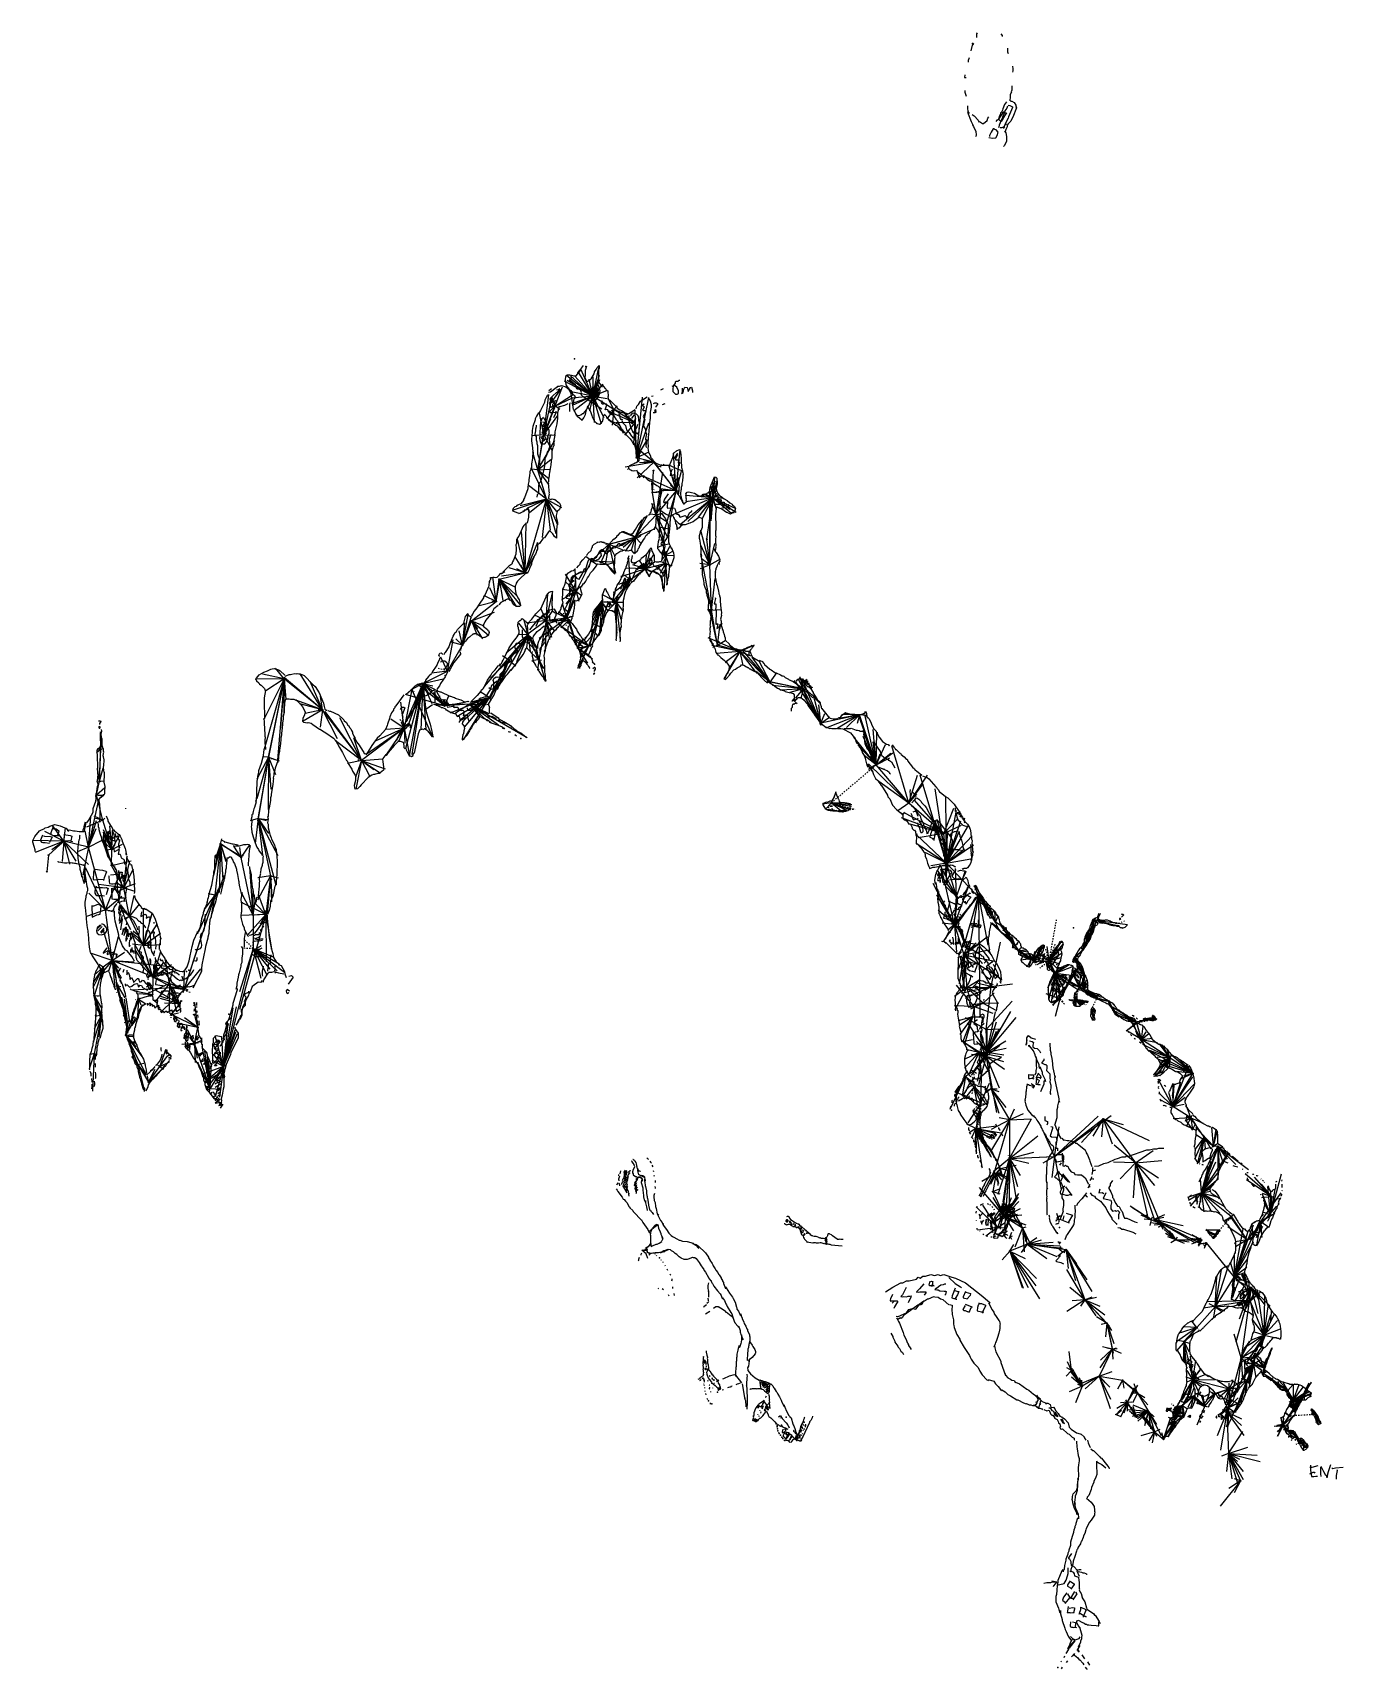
# Model space of a CAD drawing. Header units: millimetres. Extents: x -279 to 9, y -50 to 310.
import ezdxf

# ---------------------------------------------------------------- set-up
doc = ezdxf.new("R2010")
doc.units = ezdxf.units.MM
doc.linetypes.add('DASH', pattern=[0.6, 0.3, -0.3])

msp = doc.modelspace()

# ---------------------------------------------------------------- linework, layer by layer
at = {"layer": 'Shots', "color": 1}
for p, q in [((-167.092, 221.234), (-164.54, 227.57)), ((-164.54, 227.57), (-160.924, 229.284)), ((-151.704, 226.804), (-156.304, 229.726)), ((-147.044, 223.87), (-151.704, 226.804)), ((-146.716, 216.182), (-147.044, 223.87)), ((-168.43, 213.502), (-167.092, 221.234)), ((-142.906, 215.172), (-146.716, 216.182)), ((-166.508, 207.03), (-168.43, 213.502)), ((-143.188, 208.56), (-142.95, 213.344)), ((-142.95, 213.344), (-142.95, 213.344)), ((-138.012, 208.866), (-142.906, 215.172)), ((-138.012, 208.866), (-140.484, 200.66)), ((-139.102, 203.47), (-138.012, 208.866)), ((-138.012, 208.866), (-138.012, 208.866)), ((-171.146, 190.88), (-166.508, 207.03)), ((-142.378, 203.6), (-143.188, 208.56)), ((-129.95, 207.386), (-139.102, 203.47)), ((-131.268, 198.252), (-129.95, 207.386)), ((-146.97, 198.68), (-142.378, 203.6)), ((-152.788, 197.152), (-146.97, 198.68)), ((-140.484, 200.66), (-140.89, 196.974)), ((-130.574, 192.636), (-131.268, 198.252)), ((-156.602, 193.532), (-152.788, 197.152)), ((-140.89, 196.974), (-140.358, 194.75)), ((-140.358, 194.75), (-140.306, 192.924)), ((-176.89, 189.458), (-171.146, 190.88)), ((-160, 186.75), (-156.602, 193.532)), ((-144.75, 191.714), (-148.078, 189.282)), ((-140.306, 192.924), (-144.75, 191.714)), ((-130.234, 182.662), (-130.574, 192.636)), ((-177.566, 184.594), (-176.89, 189.458)), ((-148.078, 189.282), (-151.158, 184.456)), ((-182.944, 180.292), (-177.566, 184.594)), ((-161.984, 180.872), (-160, 186.75)), ((-154.326, 184.316), (-155.632, 179.46)), ((-151.158, 184.456), (-154.326, 184.316)), ((-184.964, 174.96), (-182.944, 180.292)), ((-166.528, 180.426), (-170.566, 177.37)), ((-166.528, 180.426), (-168.198, 171.74)), ((-161.984, 180.872), (-166.528, 180.426)), ((-166.528, 180.426), (-166.528, 180.426)), ((-161.984, 180.872), (-161.984, 180.872)), ((-161.5, 180.498), (-161.984, 180.872)), ((-159.58, 174.332), (-161.5, 180.498)), ((-128.884, 174.996), (-130.234, 182.662)), ((-170.554, 177.272), (-174.762, 171.65)), ((-170.566, 177.37), (-170.566, 177.37)), ((-168.198, 171.74), (-170.554, 177.272)), ((-155.632, 179.46), (-157.278, 174.746)), ((-188.244, 169.282), (-184.964, 174.96)), ((-157.278, 174.746), (-159.58, 174.332)), ((-123.97, 173.54), (-128.884, 174.996)), ((-117.304, 166.818), (-123.97, 173.54)), ((-193.642, 166.566), (-188.244, 169.282)), ((-174.762, 171.65), (-179.062, 163.454)), ((-224.158, 167.548), (-227.596, 150.338)), ((-215.752, 160.772), (-224.158, 167.548)), ((-193.642, 166.566), (-196.096, 165.228)), ((-193.642, 166.566), (-193.642, 166.566)), ((-188.89, 161.598), (-193.642, 166.566)), ((-110.1, 165.398), (-117.304, 166.818)), ((-196.096, 165.228), (-197.792, 156.698)), ((-183.404, 162.004), (-188.89, 161.598)), ((-179.062, 163.454), (-183.404, 162.004)), ((-106.194, 157.798), (-110.1, 165.398)), ((-207.12, 149.58), (-215.752, 160.772)), ((-97.676, 159.65), (-106.194, 157.798)), ((-94.002, 148.668), (-97.676, 159.65)), ((-197.792, 156.698), (-207.12, 149.58)), ((-264.71, 145.058), (-264.434, 152.114)), ((-227.596, 150.338), (-229.862, 136.868)), ((-86.876, 140.238), (-94.002, 148.668)), ((-265.382, 142.04), (-264.71, 145.058)), ((-263.988, 136.514), (-265.382, 142.04)), ((-229.862, 136.868), (-227.176, 124.242)), ((-79.13, 133.546), (-86.876, 140.238)), ((-261.998, 130.024), (-263.988, 136.514)), ((-78.564, 127.03), (-79.13, 133.546)), ((-272.61, 131.892), (-275.976, 128.798)), ((-267.16, 130.58), (-272.61, 131.892)), ((-263.412, 116.79), (-267.16, 130.58)), ((-262.07, 126.532), (-261.998, 130.024)), ((-238.144, 131.328), (-239.394, 119.994)), ((-233.62, 128.27), (-238.144, 131.328)), ((-275.976, 128.798), (-276.346, 125.176)), ((-259.376, 121.626), (-262.07, 126.532)), ((-230.952, 115.622), (-233.62, 128.27)), ((-78.406, 126.602), (-78.564, 127.03)), ((-76.35, 119.614), (-78.406, 126.602)), ((-227.176, 124.242), (-228.196, 115.752)), ((-258.12, 115.318), (-259.376, 121.626)), ((-239.394, 119.994), (-246.22, 99.206)), ((-71.51, 119.98), (-76.818, 113.546)), ((-76.818, 113.546), (-76.35, 119.614)), ((-68.71, 115.98), (-71.51, 119.98)), ((-261.932, 105.654), (-263.412, 116.79)), ((-255.088, 108.926), (-258.12, 115.318)), ((-228.196, 115.752), (-230.952, 115.622)), ((-230.952, 115.622), (-230.95, 108.276)), ((-230.952, 115.622), (-230.952, 115.622)), ((-68.792, 115.65), (-68.71, 115.98)), ((-67.792, 114.094), (-68.792, 115.65)), ((-76.818, 113.546), (-76.818, 113.546)), ((-76.818, 113.546), (-74.754, 106.892)), ((-65.52, 112.622), (-67.792, 114.094)), ((-63.466, 108.916), (-65.52, 112.622)), ((-47.832, 110.062), (-46.904, 111.616)), ((-46.904, 111.616), (-46.328, 114.578)), ((-253.006, 101.996), (-255.088, 108.926)), ((-230.95, 108.276), (-237.484, 82.368)), ((-62.69, 107.846), (-63.466, 108.916)), ((-50.344, 106.38), (-48.586, 108.094)), ((-48.586, 108.094), (-47.832, 110.062)), ((-261.932, 105.654), (-263.924, 104.188)), ((-261.932, 105.654), (-261.932, 105.654)), ((-249.322, 100.556), (-261.932, 105.654)), ((-261.74, 105.344), (-260.4, 105.416)), ((-261.74, 105.344), (-260.402, 105.412)), ((-260.864, 100.286), (-261.74, 105.344)), ((-260.402, 105.412), (-260.402, 105.412)), ((-74.754, 106.892), (-74.072, 99.696)), ((-61.396, 107.052), (-62.69, 107.846)), ((-59.978, 106.036), (-61.396, 107.052)), ((-59.46, 105.5), (-59.978, 106.036)), ((-57.702, 105.31), (-59.46, 105.5)), ((-55.996, 105.542), (-57.702, 105.31)), ((-54.618, 102.852), (-55.996, 105.542)), ((-48.39, 102.536), (-50.344, 106.38)), ((-263.924, 104.188), (-265.882, 97.898)), ((-253.006, 101.996), (-253.12, 98.136)), ((-253.006, 101.996), (-253.006, 101.996)), ((-248.568, 99.664), (-253.006, 101.996)), ((-54.618, 102.852), (-54.618, 102.852)), ((-54.618, 102.852), (-53.632, 97.194)), ((-49.366, 99.812), (-54.618, 102.852)), ((-48.474, 99.228), (-48.39, 102.536)), ((-265.882, 97.898), (-264.282, 93.6)), ((-258.568, 92.228), (-260.864, 100.286)), ((-256.172, 97.17), (-258.942, 89.216)), ((-253.12, 98.136), (-256.172, 97.17)), ((-246.22, 99.206), (-249.322, 100.556)), ((-248.568, 99.664), (-248.568, 99.664)), ((-248.568, 99.664), (-245.482, 99.168)), ((-248.568, 99.664), (-245.486, 99.172)), ((-247.082, 96.158), (-248.568, 99.664)), ((-245.486, 99.172), (-245.486, 99.172)), ((-74.072, 99.696), (-70.486, 96.246)), ((-69.852, 90.462), (-68.722, 99.944)), ((-48.474, 99.228), (-49.366, 99.812)), ((-48.474, 99.228), (-48.474, 99.228)), ((-45.532, 97.434), (-48.474, 99.228)), ((-42.742, 96.594), (-45.532, 97.434)), ((-264.282, 93.6), (-265.896, 85.158)), ((-248.944, 93.774), (-247.082, 96.158)), ((-243.15, 90.928), (-248.944, 93.774)), ((-72.486, 95.5), (-72.888, 93.268)), ((-70.486, 96.246), (-72.486, 95.5)), ((-41.446, 93.826), (-42.742, 96.594)), ((-36.702, 91.96), (-41.446, 93.826)), ((-258.942, 89.216), (-258.568, 92.228)), ((-243.844, 87.418), (-243.15, 90.928)), ((-72.888, 93.268), (-74.96, 87.854)), ((-69.618, 85.526), (-69.852, 90.462)), ((-35.674, 88.298), (-36.702, 91.96)), ((-258.942, 89.216), (-258.942, 89.216)), ((-258.942, 89.216), (-256.282, 82.8)), ((-240.408, 77.478), (-243.844, 87.418)), ((-74.96, 87.854), (-69.866, 84.624)), ((-74.96, 87.854), (-74.96, 87.854)), ((-74.96, 87.854), (-71.482, 85.44)), ((-29.454, 84.246), (-35.674, 88.298)), ((-256.282, 82.8), (-253.988, 78.886)), ((-69.618, 85.526), (-72.664, 81.298)), ((-71.482, 85.44), (-69.618, 85.526)), ((-71.482, 85.44), (-71.482, 85.44)), ((-69.866, 84.624), (-68.754, 77.456)), ((-69.618, 85.526), (-69.618, 85.526)), ((-24.456, 80.838), (-29.454, 84.246)), ((-253.988, 78.886), (-251.5, 82.322)), ((-237.484, 82.368), (-240.408, 77.478)), ((-72.664, 81.298), (-74.378, 80.18)), ((-74.378, 80.18), (-72.586, 77.808)), ((-28.846, 73.548), (-24.456, 80.838)), ((-72.586, 77.808), (-71.028, 74.388)), ((-68.754, 77.456), (-64.732, 70.604)), ((-71.028, 74.388), (-72.108, 68.684)), ((-24.854, 71.076), (-28.846, 73.548)), ((-72.108, 68.684), (-67.66, 61.858)), ((-64.732, 70.604), (-64.718, 62.13)), ((-54.844, 62.56), (-44.146, 70.84)), ((-44.146, 70.84), (-37.052, 61.138)), ((-21.942, 66.792), (-24.854, 71.076)), ((-22.514, 54.6), (-18.916, 64.78)), ((-19.912, 64.802), (-21.942, 66.792)), ((-18.916, 64.78), (-19.912, 64.802)), ((-64.718, 62.13), (-68.104, 59.314)), ((-67.66, 61.858), (-66.768, 59.9)), ((-64.718, 62.13), (-65.468, 52.004)), ((-64.718, 62.13), (-54.844, 62.56)), ((-64.718, 62.13), (-64.718, 62.13)), ((-64.718, 62.13), (-64.718, 62.13)), ((-68.104, 59.314), (-71.01, 53.832)), ((-67.628, 58.9), (-68.37, 54.838)), ((-66.768, 59.9), (-67.628, 58.9)), ((-37.052, 61.138), (-32.904, 48.786)), ((-68.37, 54.838), (-65.812, 49.39)), ((-15.926, 49.328), (-22.514, 54.6)), ((-65.468, 52.004), (-67.324, 46.948)), ((-7.364, 49.722), (-7.046, 53.67)), ((-65.812, 49.39), (-61.868, 46.848)), ((-61.868, 46.848), (-60.834, 43.29)), ((-31.188, 47.604), (-33.564, 48.656)), ((-32.904, 48.786), (-22.814, 43.442)), ((-28.154, 44.254), (-31.188, 47.604)), ((-12.446, 44.224), (-15.926, 49.328)), ((-11.102, 45.058), (-9.492, 48.248)), ((-9.492, 48.248), (-7.364, 49.722)), ((-60.834, 43.29), (-64.654, 41.762)), ((-60.834, 43.29), (-60.834, 43.29)), ((-60.834, 43.29), (-52.276, 42.082)), ((-22.544, 44.186), (-28.154, 44.254)), ((-22.814, 43.442), (-22.544, 44.186)), ((-22.814, 43.442), (-21.518, 43.564)), ((-22.814, 43.442), (-22.814, 43.442)), ((-21.518, 43.564), (-14.736, 35.318)), ((-15.232, 36.28), (-12.446, 44.224)), ((-12.446, 44.224), (-11.102, 45.058)), ((-12.446, 44.224), (-12.446, 44.224)), ((-52.276, 42.082), (-48.166, 31.074)), ((-15.232, 36.28), (-19.496, 29.518)), ((-15.232, 36.28), (-15.232, 36.28)), ((-12.658, 34.908), (-15.232, 36.28)), ((-14.736, 35.318), (-11.594, 33.742)), ((-11.594, 33.742), (-13.812, 18.33)), ((-11.792, 30.802), (-12.658, 34.908)), ((-48.166, 31.074), (-43.342, 25.926)), ((-19.496, 29.518), (-23.536, 25.004)), ((-8.728, 23.314), (-11.792, 30.802)), ((-43.342, 25.926), (-42.126, 20.236)), ((-23.536, 25.004), (-26.412, 21.882)), ((-26.412, 21.882), (-24.416, 13.564)), ((-9.244, 20.628), (-8.728, 23.314)), ((-42.126, 20.236), (-45.002, 14.276)), ((-13.812, 18.33), (-16.986, 6.404)), ((-11.07, 16.9), (-10.582, 18.73)), ((-10.582, 18.73), (-9.244, 20.628)), ((-48.77, 12.062), (-51.092, 15.51)), ((-11.07, 16.9), (-12.558, 13.398)), ((-11.07, 16.9), (-11.07, 16.9)), ((-8.756, 16.038), (-11.07, 16.9)), ((-9.002, 14.836), (-8.756, 16.038)), ((-7.148, 13.67), (-9.002, 14.836)), ((-45.002, 14.276), (-48.77, 12.062)), ((-45.002, 14.276), (-45.002, 14.276)), ((-45.002, 14.276), (-39.89, 13.366)), ((-39.89, 13.366), (-36.566, 10.56)), ((-24.416, 13.564), (-16.424, 11.488)), ((-16.424, 11.488), (-19.584, 10.394)), ((-12.558, 13.398), (-14.542, 8.27)), ((-5.17, 11.426), (-7.148, 13.67)), ((-3.56, 11.144), (-5.17, 11.426)), ((-2.286, 9.098), (-3.56, 11.144)), ((-38.788, 8.536), (-41.25, 5.84)), ((-36.792, 5.276), (-38.788, 8.536)), ((-36.566, 10.56), (-34.198, 6.472)), ((-24.216, 9.902), (-26.7, 7.822)), ((-26.7, 7.822), (-26.306, 5.806)), ((-21.764, 7.742), (-24.216, 9.902)), ((-19.584, 10.394), (-21.764, 7.742)), ((-16.57, 7.328), (-16.966, 3.262)), ((-14.542, 8.27), (-16.57, 7.328)), ((-2.078, 9.112), (-2.286, 9.098)), ((-2.274, 7.112), (-2.078, 9.112)), ((-34.198, 6.472), (-36.792, 5.276)), ((-34.198, 6.472), (-34.198, 6.472)), ((-34.198, 6.472), (-32.866, 2.016)), ((-30.896, 0.39), (-29.346, 5.004)), ((-28.246, 4.134), (-30.468, 1.236)), ((-29.346, 5.004), (-26.886, 6.366)), ((-27.862, 7.122), (-28.518, 5.344)), ((-26.306, 5.806), (-28.246, 4.134)), ((-26.306, 5.806), (-27.862, 7.122)), ((-26.886, 6.366), (-26.886, 6.366)), ((-26.306, 5.806), (-26.306, 5.806)), ((-16.986, 6.404), (-16.6, -2.724)), ((-4.59, 3.486), (-3.272, 5.524)), ((-3.272, 5.524), (-2.274, 7.112)), ((-32.866, 2.016), (-30.896, 0.39)), ((-3.296, 2.282), (-4.59, 3.486)), ((-1.672, 1.156), (-3.296, 2.282)), ((-1.164, -0.08), (-1.672, 1.156)), ((0, 0), (-1.164, -0.08)), ((-16.6, -2.724), (-13.914, -8.724))]:
    msp.add_line(p, q, dxfattribs=at)
for centre in [(-164.54, 227.57), (-160.924, 229.284), (-156.304, 229.726), (-151.704, 226.804), (-147.044, 223.87), (-167.092, 221.234), (-146.716, 216.182), (-168.43, 213.502), (-142.95, 213.344), (-142.95, 213.344), (-142.906, 215.172), (-138.012, 208.866), (-138.012, 208.866), (-166.508, 207.03), (-143.188, 208.56), (-129.95, 207.386), (-142.378, 203.6), (-139.102, 203.47), (-146.97, 198.68), (-140.484, 200.66), (-131.268, 198.252), (-152.788, 197.152), (-140.89, 196.974), (-140.358, 194.75), (-171.146, 190.88), (-156.602, 193.532), (-144.75, 191.714), (-140.306, 192.924), (-130.574, 192.636), (-176.89, 189.458), (-148.078, 189.282), (-177.566, 184.594), (-160, 186.75), (-154.326, 184.316), (-151.158, 184.456), (-182.944, 180.292), (-166.528, 180.426), (-166.528, 180.426), (-161.984, 180.872), (-161.984, 180.872), (-161.5, 180.498), (-130.234, 182.662), (-170.566, 177.37), (-170.566, 177.37), (-170.554, 177.272), (-155.632, 179.46), (-184.964, 174.96), (-159.58, 174.332), (-157.278, 174.746), (-128.884, 174.996), (-123.97, 173.54), (-188.244, 169.282), (-174.762, 171.65), (-168.198, 171.74), (-224.158, 167.548), (-193.642, 166.566), (-193.642, 166.566), (-117.304, 166.818), (-110.1, 165.398), (-196.096, 165.228), (-183.404, 162.004), (-179.062, 163.454), (-215.752, 160.772), (-188.89, 161.598), (-97.676, 159.65), (-197.792, 156.698), (-106.194, 157.798), (-264.434, 152.114), (-227.596, 150.338), (-207.12, 149.58), (-94.002, 148.668), (-264.71, 145.058), (-265.382, 142.04), (-103.864, 140.338), (-86.876, 140.238), (-229.862, 136.868), (-263.988, 136.514), (-79.13, 133.546), (-272.61, 131.892), (-267.16, 130.58), (-261.998, 130.024), (-238.144, 131.328), (-275.976, 128.798), (-262.07, 126.532), (-233.62, 128.27), (-78.564, 127.03), (-78.406, 126.602), (-276.346, 125.176), (-227.176, 124.242), (-259.376, 121.626), (-239.394, 119.994), (-76.35, 119.614), (-71.51, 119.98), (-263.412, 116.79), (-258.12, 115.318), (-230.952, 115.622), (-230.952, 115.622), (-228.196, 115.752), (-68.792, 115.65), (-68.71, 115.98), (-76.818, 113.546), (-76.818, 113.546), (-67.792, 114.094), (-65.52, 112.622), (-46.904, 111.616), (-46.328, 114.578), (-255.088, 108.926), (-230.95, 108.276), (-63.466, 108.916), (-62.69, 107.846), (-48.586, 108.094), (-47.832, 110.062), (-261.932, 105.654), (-261.932, 105.654), (-261.74, 105.344), (-260.402, 105.412), (-260.402, 105.412), (-260.4, 105.416), (-74.754, 106.892), (-61.396, 107.052), (-59.978, 106.036), (-59.46, 105.5), (-57.702, 105.31), (-55.996, 105.542), (-50.344, 106.38), (-263.924, 104.188), (-253.006, 101.996), (-253.006, 101.996), (-54.618, 102.852), (-54.618, 102.852), (-48.39, 102.536), (-265.882, 97.898), (-260.864, 100.286), (-256.172, 97.17), (-253.12, 98.136), (-249.322, 100.556), (-248.568, 99.664), (-248.568, 99.664), (-246.22, 99.206), (-245.486, 99.172), (-245.486, 99.172), (-245.482, 99.168), (-74.072, 99.696), (-68.722, 99.944), (-53.632, 97.194), (-49.366, 99.812), (-48.474, 99.228), (-48.474, 99.228), (-45.532, 97.434), (-264.282, 93.6), (-248.944, 93.774), (-247.082, 96.158), (-72.486, 95.5), (-70.486, 96.246), (-50.128, 96.914), (-46.734, 94.736), (-42.742, 96.594), (-41.446, 93.826), (-258.568, 92.228), (-243.15, 90.928), (-72.888, 93.268), (-69.852, 90.462), (-36.702, 91.96), (-32.534, 92.756), (-258.942, 89.216), (-258.942, 89.216), (-243.844, 87.418), (-74.96, 87.854), (-74.96, 87.854), (-35.674, 88.298), (-265.896, 85.158), (-256.282, 82.8), (-71.482, 85.44), (-71.482, 85.44), (-69.866, 84.624), (-69.618, 85.526), (-69.618, 85.526), (-29.454, 84.246), (-251.5, 82.322), (-237.484, 82.368), (-74.378, 80.18), (-72.664, 81.298), (-24.456, 80.838), (-253.988, 78.886), (-240.408, 77.478), (-72.586, 77.808), (-68.754, 77.456), (-71.028, 74.388), (-28.846, 73.548), (-72.108, 68.684), (-64.732, 70.604), (-44.146, 70.84), (-24.854, 71.076), (-21.942, 66.792), (-19.912, 64.802), (-18.916, 64.78), (-67.66, 61.858), (-64.718, 62.13), (-64.718, 62.13), (-64.718, 62.13), (-54.844, 62.56), (-37.052, 61.138), (-68.104, 59.314), (-67.628, 58.9), (-66.768, 59.9), (-68.37, 54.838), (-22.514, 54.6), (-71.01, 53.832), (-65.468, 52.004), (-7.046, 53.67), (-67.324, 46.948), (-65.812, 49.39), (-61.868, 46.848), (-33.564, 48.656), (-32.904, 48.786), (-31.188, 47.604), (-15.926, 49.328), (-9.492, 48.248), (-7.364, 49.722), (-60.834, 43.29), (-60.834, 43.29), (-28.154, 44.254), (-22.814, 43.442), (-22.814, 43.442), (-22.544, 44.186), (-21.518, 43.564), (-19.474, 45.392), (-12.446, 44.224), (-12.446, 44.224), (-11.102, 45.058), (-64.654, 41.762), (-52.276, 42.082), (-15.232, 36.28), (-15.232, 36.28), (-14.736, 35.318), (-12.658, 34.908), (-11.594, 33.742), (-48.166, 31.074), (-19.496, 29.518), (-11.792, 30.802), (-43.342, 25.926), (-26.412, 21.882), (-23.536, 25.004), (-8.728, 23.314), (-42.126, 20.236), (-13.812, 18.33), (-10.582, 18.73), (-9.244, 20.628), (-51.092, 15.51), (-11.07, 16.9), (-11.07, 16.9), (-9.002, 14.836), (-8.756, 16.038), (-48.77, 12.062), (-45.002, 14.276), (-45.002, 14.276), (-39.89, 13.366), (-24.416, 13.564), (-16.424, 11.488), (-12.558, 13.398), (-7.148, 13.67), (-5.17, 11.426), (-3.56, 11.144), (-38.788, 8.536), (-36.566, 10.56), (-27.862, 7.122), (-26.7, 7.822), (-24.216, 9.902), (-21.764, 7.742), (-19.584, 10.394), (-16.57, 7.328), (-14.542, 8.27), (-2.286, 9.098), (-2.274, 7.112), (-2.078, 9.112), (-41.25, 5.84), (-36.792, 5.276), (-34.198, 6.472), (-34.198, 6.472), (-29.346, 5.004), (-28.518, 5.344), (-28.246, 4.134), (-26.886, 6.366), (-26.886, 6.366), (-26.306, 5.806), (-26.306, 5.806), (-16.986, 6.404), (-3.272, 5.524), (2.638, 5.83), (-32.866, 2.016), (-30.896, 0.39), (-30.468, 1.236), (-16.966, 3.262), (-4.59, 3.486), (-3.296, 2.282), (-1.672, 1.156), (-1.164, -0.08), (-16.6, -2.724), (-13.914, -8.724)]:
    msp.add_circle(centre, 0.1, dxfattribs=at)
at = {"layer": 'Sketch', "color": 255, "linetype": 'DASH'}
for p, q in [((-103.864, 140.338), (-94.002, 148.668)), ((-50.128, 96.914), (-49.366, 99.812)), ((-46.734, 94.736), (-45.532, 97.434)), ((-32.534, 92.756), (-36.702, 91.96)), ((-19.474, 45.392), (-15.926, 49.328)), ((2.638, 5.83), (-3.272, 5.524))]:
    msp.add_line(p, q, dxfattribs=at)
at = {"layer": 'Sketch', "color": 0}
for points in [[(-71.882, 308.52), (-71.882, 309.36), (-71.762, 309.6)], [(-72.602, 307.32), (-72.962, 306.84), (-73.202, 305.64)], [(-66.602, 309.36), (-66.362, 309), (-66.362, 308.76)], [(-65.162, 306.24), (-65.162, 305.4), (-65.042, 305.04)], [(-73.562, 304.08), (-73.802, 303.48), (-73.802, 303.12)], [(-64.082, 302.28), (-63.962, 301.68), (-63.962, 301.2), (-64.082, 300.96)], [(-74.522, 300.36), (-74.642, 299.76), (-74.282, 299.76)], [(-74.522, 296.88), (-74.522, 296.52), (-74.282, 295.68)], [(-64.602, 294.64), (-64.522, 295.52), (-64.522, 296.08), (-64.202, 296.64)], [(-64.202, 297.96), (-64.202, 297), (-64.322, 296.64)], [(-73.962, 292.16), (-73.162, 290.08), (-72.842, 289.52), (-72.842, 289.36), (-72.602, 288.96), (-72.122, 287.92), (-72.122, 287.68), (-72.042, 287.36), (-72.042, 287.04), (-72.202, 286.72)], [(-73.482, 291.84), (-73.802, 292.32), (-73.882, 293.04), (-73.882, 293.52)], [(-72.922, 291.6), (-72.522, 291.36), (-71.642, 290.4), (-71.482, 290), (-71.322, 290.08), (-70.682, 289.68), (-70.442, 289.68), (-69.642, 290.32), (-69.482, 290.8), (-69.242, 291.12)], [(-65.402, 294.4), (-65.802, 293.84), (-66.202, 292.88), (-66.282, 292.56), (-66.442, 292.32), (-66.442, 292.16), (-66.682, 292), (-66.682, 291.68), (-67.002, 291.2), (-67.082, 290.8), (-67.322, 290.4), (-67.482, 290.4), (-67.722, 290.08)], [(-65.162, 293.44), (-65.322, 293.04), (-65.722, 292.4), (-65.802, 292), (-66.282, 291.12), (-66.362, 290.8), (-67.002, 289.28), (-67.082, 288.88), (-67.162, 288.72)], [(-65.802, 292.16), (-65.962, 292.24), (-66.202, 292), (-67.002, 290.8), (-67.082, 290.56), (-66.842, 290.32), (-66.522, 290.16)], [(-65.962, 292.16), (-65.962, 292.16), (-65.402, 292), (-65.802, 291.36), (-66.522, 290.08)], [(-64.602, 294.72), (-64.442, 294.56), (-64.202, 294.56), (-63.722, 294.24), (-63.322, 293.68), (-63.242, 293.2), (-63.242, 293.28), (-63.162, 293.12), (-63.962, 291.04), (-64.282, 290.56), (-64.442, 290.16), (-65.002, 289.6), (-65.242, 289.28), (-65.242, 288.88), (-65.562, 288.32), (-65.722, 287.68)], [(-65.002, 293.68), (-64.682, 293.6), (-64.042, 293.28), (-64.042, 293.2), (-64.922, 291.12), (-65.002, 290.8), (-65.322, 290.32), (-65.642, 289.52)], [(-69.242, 286.56), (-68.442, 286.4), (-67.722, 286.48), (-67.402, 287.04), (-67.242, 287.76), (-67.642, 288.24), (-67.962, 288.32), (-68.122, 288.48), (-68.282, 288.48), (-68.762, 287.76), (-69.082, 287.04), (-69.082, 286.8)], [(-66.762, 288.8), (-66.362, 288.8), (-66.042, 288.88), (-65.882, 288.8), (-65.722, 288.88)], [(-65.482, 289.36), (-65.482, 289.6), (-65.722, 289.36), (-65.882, 288.96), (-66.042, 288.8), (-66.042, 288.56)], [(-65.802, 288), (-65.562, 287.6), (-65.402, 286.8), (-65.402, 285.68), (-65.882, 284.72), (-66.042, 284.56)], [(-159.224, 235.404), (-159.644, 234.864), (-159.704, 234.624), (-160.124, 234.084), (-160.724, 234.204), (-160.964, 234.264), (-161.144, 234.264), (-161.384, 234.324), (-161.924, 234.324), (-162.284, 234.024), (-162.404, 233.304), (-162.404, 233.064), (-162.344, 232.824)], [(-159.284, 234.984), (-159.164, 235.104), (-159.104, 235.344), (-158.924, 235.524), (-159.044, 235.464)], [(-159.164, 235.404), (-159.104, 235.584), (-158.804, 235.884), (-158.384, 236.484)], [(-157.724, 236.184), (-157.724, 236.304), (-157.964, 235.344), (-158.024, 234.744), (-158.024, 234.264), (-158.084, 233.844), (-157.784, 233.124), (-157.664, 233.004), (-157.484, 233.004)], [(-157.664, 232.884), (-157.304, 233.004), (-157.184, 233.124), (-157.064, 233.124), (-156.704, 233.484), (-156.044, 234.624), (-156.044, 234.744), (-155.924, 234.924), (-155.924, 235.044), (-155.564, 235.584), (-155.384, 236.004), (-154.904, 236.424), (-154.904, 235.884), (-155.024, 235.524), (-155.084, 234.864), (-155.084, 233.424), (-154.964, 232.824), (-154.844, 232.524), (-154.364, 231.924), (-154.304, 231.804), (-154.184, 231.804)], [(-166.044, 230.564), (-165.644, 230.644), (-164.364, 231.604), (-164.124, 231.684), (-163.964, 231.924), (-163.644, 231.924), (-163.164, 232.084), (-162.204, 231.764), (-161.484, 231.204), (-161.084, 230.964), (-160.764, 230.244), (-160.284, 229.764), (-160.204, 229.444), (-160.124, 229.284)], [(-165.404, 231.284), (-165.964, 230.884)], [(-162.344, 233.004), (-162.284, 232.704), (-162.224, 232.464), (-162.224, 232.224), (-162.044, 231.924), (-161.624, 231.504), (-161.504, 231.264), (-161.504, 230.964), (-161.324, 230.724), (-161.264, 230.484), (-161.144, 230.424), (-161.084, 230.244)], [(-161.144, 230.304), (-160.664, 226.764)], [(-154.664, 232.224), (-154.124, 232.044), (-153.644, 231.444), (-153.524, 231.384), (-153.344, 231.084), (-153.044, 230.904), (-152.984, 230.364), (-152.924, 230.064), (-152.924, 229.644), (-152.984, 229.524), (-152.924, 229.224), (-152.924, 229.104)], [(-166.242, 230.006), (-166.842, 228.806), (-166.962, 228.326), (-167.802, 226.526), (-168.282, 225.806)], [(-163.722, 227.486), (-163.962, 226.886), (-163.962, 226.526), (-164.082, 226.046), (-164.082, 224.846), (-164.202, 223.646), (-164.682, 221.846), (-164.682, 221.366), (-164.802, 221.126)], [(-163.804, 227.284), (-163.564, 227.444), (-163.244, 227.524), (-162.764, 227.684), (-162.444, 227.764), (-161.724, 228.084)], [(-161.324, 228.244), (-161.404, 227.924), (-161.404, 226.324)], [(-160.284, 229.604), (-160.364, 229.284), (-160.524, 228.804), (-160.604, 227.924)], [(-160.484, 226.704), (-160.484, 226.464), (-160.364, 226.404)], [(-160.304, 226.404), (-160.064, 225.744), (-159.764, 225.324), (-159.224, 224.964), (-158.624, 224.424), (-158.264, 224.964), (-158.024, 225.564), (-157.904, 225.684), (-157.724, 226.704), (-157.544, 227.004), (-157.484, 227.244), (-157.484, 227.064)], [(-160.124, 225.684), (-159.764, 225.504), (-159.344, 225.444), (-158.924, 225.624), (-158.564, 225.924), (-158.384, 225.924), (-157.964, 226.344), (-157.784, 226.644), (-157.664, 226.764)], [(-157.484, 227.604), (-157.544, 227.304), (-157.364, 227.124), (-157.124, 226.884), (-156.824, 226.344), (-156.524, 225.444), (-156.464, 225.144), (-156.044, 224.304), (-155.564, 223.824), (-155.444, 223.644), (-155.324, 223.704), (-154.844, 223.584), (-154.724, 223.584), (-154.184, 224.124), (-154.004, 224.664), (-153.944, 225.324), (-153.944, 225.444), (-153.584, 225.744)], [(-152.924, 229.104), (-152.324, 228.624), (-151.184, 227.424), (-151.064, 227.244)], [(-151.298, 226.772), (-150.938, 226.472), (-150.098, 226.172), (-149.558, 226.052), (-149.018, 225.812), (-148.958, 225.692), (-148.718, 225.752), (-148.418, 225.932), (-146.978, 226.772)], [(-151.124, 227.544), (-151.064, 227.304), (-150.944, 227.064), (-150.404, 226.704), (-149.984, 226.584), (-149.204, 226.044), (-148.784, 225.864), (-148.664, 225.744)], [(-146.798, 226.892), (-146.618, 227.492), (-146.258, 227.852), (-145.838, 228.632), (-144.338, 229.532)], [(-143.978, 229.172), (-143.678, 228.692), (-143.498, 227.852), (-143.498, 227.252), (-143.678, 226.172), (-143.678, 225.872), (-143.738, 225.512), (-143.738, 224.732), (-143.798, 224.492), (-143.858, 223.772), (-143.858, 223.592), (-143.918, 223.292), (-143.918, 222.692), (-143.978, 222.392), (-143.978, 221.792), (-144.038, 221.492), (-144.158, 220.472), (-144.158, 220.112), (-144.218, 219.812), (-144.218, 219.272), (-144.158, 218.852), (-144.158, 218.552), (-144.218, 218.252), (-144.038, 217.412), (-143.978, 217.172), (-143.798, 216.872), (-143.618, 216.512), (-143.618, 216.332), (-143.198, 215.852), (-143.018, 215.552), (-142.538, 215.072), (-141.458, 214.532), (-140.618, 214.532), (-140.858, 214.712)], [(-168.282, 226.006), (-168.682, 225.286), (-169.002, 224.726), (-169.002, 224.486), (-169.482, 223.046), (-169.642, 222.166), (-169.642, 221.606), (-169.722, 221.286), (-169.802, 219.926), (-169.722, 219.286), (-169.642, 218.966), (-169.482, 217.526), (-169.562, 217.366)], [(-153.584, 225.504), (-153.044, 224.844), (-152.864, 224.544), (-152.324, 224.124), (-152.024, 224.004), (-151.244, 223.344), (-150.944, 223.164), (-150.344, 222.444), (-150.044, 222.264), (-149.504, 221.664)], [(-153.284, 225.084), (-153.164, 224.844), (-152.744, 224.604), (-152.504, 224.364), (-152.144, 224.184), (-152.024, 224.184), (-151.724, 224.004), (-151.304, 223.884), (-151.244, 223.764), (-151.004, 223.704), (-150.524, 223.404), (-150.344, 223.164), (-150.104, 222.384), (-149.684, 221.784), (-149.624, 221.604)], [(-152.678, 226.472), (-152.438, 226.292), (-152.378, 226.112), (-152.198, 226.172), (-151.778, 225.692), (-151.718, 225.512), (-151.658, 225.512), (-151.598, 225.212), (-151.238, 224.672), (-150.878, 224.312), (-150.158, 222.752), (-150.098, 222.572), (-149.798, 222.392), (-149.618, 222.032), (-149.438, 221.852), (-149.018, 221.312), (-148.118, 220.292), (-147.698, 219.812), (-147.278, 219.032)], [(-164.682, 221.126), (-164.842, 220.006), (-164.922, 219.686), (-164.842, 219.286), (-164.842, 218.806), (-165.002, 218.646), (-165.082, 218.326), (-165.322, 217.606), (-165.322, 216.166), (-165.482, 215.526), (-165.482, 215.206), (-165.562, 214.806), (-165.562, 214.566), (-165.642, 214.246), (-165.802, 212.886), (-165.882, 212.566), (-165.882, 212.166), (-166.042, 211.446), (-166.042, 210.886), (-166.122, 210.726), (-166.042, 210.566), (-166.122, 210.326), (-166.042, 210.006), (-165.962, 208.806), (-165.882, 208.486), (-165.962, 208.326), (-165.882, 208.166), (-166.042, 207.446), (-166.042, 207.206), (-165.562, 206.966), (-165.322, 207.126), (-164.522, 206.886)], [(-169.482, 217.846), (-169.402, 217.046), (-169.562, 216.566), (-169.562, 216.006), (-169.802, 214.806), (-169.802, 214.006), (-169.882, 213.606)], [(-147.398, 219.452), (-147.098, 219.032), (-146.798, 218.852), (-146.378, 217.952)], [(-147.218, 219.272), (-146.678, 217.292), (-146.618, 216.992), (-146.558, 216.692), (-146.498, 215.852), (-146.498, 215.492), (-146.678, 215.072)], [(-146.318, 218.012), (-146.138, 217.412), (-146.138, 216.572), (-146.198, 216.452), (-146.138, 216.152), (-146.198, 215.552), (-146.318, 215.312), (-146.678, 215.072)], [(-139.444, 214.478), (-138.724, 216.218), (-138.604, 216.758), (-138.424, 217.298), (-137.944, 217.598), (-137.884, 217.718), (-137.224, 217.958), (-137.044, 217.478), (-136.864, 215.978), (-136.864, 215.138), (-136.804, 214.538), (-136.804, 214.058), (-136.564, 213.278)], [(-169.962, 213.926), (-169.962, 213.606), (-170.122, 213.126), (-170.122, 212.726), (-170.202, 212.406), (-170.202, 212.166), (-170.362, 211.366), (-170.362, 210.966), (-170.522, 210.326), (-170.602, 209.606), (-170.602, 209.366), (-171.322, 207.366), (-171.562, 206.966), (-171.562, 206.806), (-172.122, 206.006), (-172.762, 205.766)], [(-148.658, 213.692), (-148.538, 213.632)], [(-146.378, 215.312), (-146.978, 215.012), (-147.338, 214.772), (-147.638, 214.712), (-148.238, 214.412), (-148.478, 214.172), (-148.478, 213.872), (-148.178, 213.572), (-147.938, 213.512), (-147.698, 213.332), (-147.398, 213.272), (-147.098, 213.392), (-146.918, 213.392)], [(-146.678, 213.512), (-146.018, 211.832), (-145.898, 211.892)], [(-146.558, 213.152), (-146.258, 212.912), (-145.838, 212.612), (-145.238, 211.952), (-145.118, 211.772)], [(-142.958, 215.192), (-142.778, 215.012), (-142.058, 214.412), (-141.518, 214.232), (-141.278, 214.232)], [(-141.364, 214.658), (-141.244, 214.538), (-139.684, 214.538), (-139.444, 214.478), (-139.324, 214.478), (-137.764, 213.758), (-137.584, 213.518), (-137.584, 213.638), (-136.804, 213.338), (-136.564, 213.278), (-136.564, 213.098), (-136.504, 212.858), (-136.444, 212.558), (-136.504, 212.318), (-136.504, 211.778), (-136.624, 211.358), (-136.624, 211.118), (-136.744, 210.518), (-136.744, 210.098), (-136.804, 209.858), (-136.864, 209.618), (-136.924, 209.378), (-136.924, 209.198), (-136.984, 208.958), (-137.044, 208.418), (-137.044, 207.998), (-136.984, 207.758), (-136.924, 207.518), (-136.804, 206.978), (-136.624, 206.618), (-136.564, 206.318), (-136.264, 205.958), (-135.844, 206.378), (-135.724, 206.438)], [(-145.058, 212.192), (-145.118, 212.072), (-145.238, 212.192), (-146.198, 211.892)], [(-145.084, 212.198), (-144.364, 211.478), (-143.824, 211.118), (-143.584, 211.058), (-143.164, 210.698), (-142.984, 210.638), (-142.864, 210.458), (-142.744, 210.458), (-142.264, 210.098), (-141.964, 209.918), (-141.664, 209.618), (-141.424, 209.378), (-141.364, 208.958)], [(-141.304, 209.258), (-141.364, 208.898), (-141.484, 207.518), (-141.544, 207.158), (-141.544, 205.538), (-141.604, 205.238), (-141.604, 204.878), (-141.664, 204.698)], [(-137.832, 210.186), (-137.832, 210.306), (-137.952, 209.886), (-137.892, 209.766), (-137.952, 209.346), (-137.892, 208.926), (-137.892, 208.746), (-137.772, 208.446), (-137.772, 208.266), (-137.532, 208.146), (-137.412, 208.206), (-137.412, 208.566), (-137.352, 208.986), (-137.352, 209.466), (-137.292, 209.826), (-137.352, 210.066), (-137.412, 210.786), (-137.652, 210.726), (-137.832, 210.546), (-137.892, 210.306), (-137.892, 209.886), (-137.952, 209.586), (-137.952, 209.646), (-137.892, 209.826)], [(-135.664, 206.618), (-135.784, 206.738), (-135.724, 207.038), (-135.784, 207.278), (-135.784, 207.698), (-135.844, 207.818), (-135.784, 208.058), (-135.844, 208.238), (-135.544, 208.598), (-135.184, 208.658), (-134.884, 208.598), (-134.644, 208.538), (-133.984, 208.358), (-133.024, 207.818), (-132.784, 207.758), (-132.364, 207.878), (-132.244, 207.818), (-132.184, 208.058), (-132.064, 208.178), (-131.704, 208.178), (-131.584, 208.238), (-131.524, 208.058), (-131.524, 208.238), (-131.284, 208.298), (-131.104, 208.478), (-130.864, 208.478), (-130.624, 208.838), (-130.624, 209.138), (-130.504, 209.618), (-130.444, 209.858), (-130.204, 210.398), (-130.084, 210.518), (-130.084, 210.758), (-129.724, 211.598), (-129.664, 211.838), (-129.544, 211.958), (-129.304, 211.898), (-129.064, 211.658), (-129.064, 211.238), (-129.004, 210.998), (-129.004, 210.818), (-128.944, 210.698), (-129.004, 210.398), (-129.124, 209.678), (-129.184, 209.378), (-129.064, 208.838), (-128.704, 208.118), (-128.824, 208.418)], [(-172.522, 205.926), (-173.002, 205.686), (-173.162, 205.446), (-173.482, 205.366), (-173.802, 205.046), (-173.962, 204.486), (-172.762, 204.086), (-172.282, 204.006)], [(-170.522, 205.206), (-171.082, 204.646), (-171.242, 204.726), (-171.402, 204.486), (-171.722, 204.406)], [(-170.522, 204.966), (-170.522, 205.126), (-170.602, 204.806), (-170.442, 204.646), (-170.442, 204.326)], [(-164.762, 207.046), (-164.762, 207.046), (-163.642, 206.166), (-163.402, 205.766), (-163.402, 205.446), (-163.642, 204.806), (-164.122, 204.326), (-164.362, 203.446), (-164.362, 203.126), (-164.042, 202.006), (-164.042, 201.526), (-164.202, 201.206), (-164.202, 200.806), (-164.282, 200.486), (-164.282, 198.486), (-164.762, 198.886), (-165.082, 199.446), (-165.802, 200.166), (-166.202, 199.686), (-166.922, 198.566), (-167.242, 198.486), (-168.042, 197.286), (-168.442, 197.046)], [(-144.04, 203.55), (-143.68, 203.85), (-143.68, 204.03), (-143.5, 204.27), (-143.38, 204.81), (-143.2, 205.29), (-143.2, 205.47), (-143.14, 205.77), (-143.08, 206.01)], [(-132.244, 207.938), (-131.944, 207.938), (-131.584, 208.058), (-131.044, 207.758), (-130.684, 207.638), (-129.964, 206.918), (-129.844, 206.618), (-129.724, 206.498), (-129.664, 206.078), (-129.484, 205.658), (-129.124, 205.298), (-129.064, 205.178)], [(-129.184, 205.118), (-129.244, 204.398), (-129.364, 203.738), (-129.364, 202.478), (-129.304, 202.298), (-129.304, 201.338), (-129.244, 201.098), (-129.304, 200.618), (-129.304, 200.198), (-129.364, 200.078), (-129.364, 199.058), (-129.304, 198.878), (-129.364, 198.278), (-129.364, 197.498), (-129.304, 197.138), (-129.304, 196.838), (-129.364, 196.598), (-129.304, 196.418), (-129.364, 196.178), (-129.424, 195.698), (-129.364, 195.578)], [(-128.824, 208.418), (-128.824, 208.298), (-128.524, 207.938), (-127.804, 207.458), (-127.444, 207.158), (-126.784, 206.798), (-126.184, 206.258), (-125.644, 205.958), (-125.524, 205.658), (-125.524, 205.778), (-125.164, 205.418), (-125.044, 205.058), (-125.044, 204.698), (-125.464, 203.978), (-125.524, 204.098), (-125.644, 204.098), (-125.824, 203.918), (-126.064, 203.798), (-126.784, 204.158), (-126.904, 204.158), (-127.924, 204.878), (-128.824, 205.238), (-129.244, 205.238), (-129.364, 205.178)], [(-170.922, 201.846), (-171.482, 201.286), (-171.722, 200.966), (-171.802, 200.646), (-172.602, 198.966), (-172.922, 198.486), (-172.922, 198.326), (-173.082, 198.166), (-173.082, 197.286), (-173.242, 197.046), (-173.242, 196.806), (-173.162, 196.486), (-173.162, 195.686), (-173.242, 195.366), (-173.242, 194.966), (-173.722, 193.686), (-173.962, 193.286), (-174.122, 192.806), (-174.762, 192.326), (-175.642, 191.446), (-176.122, 191.046)], [(-172.602, 203.926), (-171.402, 204.406), (-171.082, 204.726), (-170.442, 204.886), (-170.362, 204.566), (-170.362, 204.086), (-170.442, 203.766), (-170.442, 203.126), (-170.762, 201.766)], [(-152.56, 197.43), (-152.5, 197.31), (-152.44, 197.55), (-151.9, 198.03), (-151.84, 198.27), (-151.72, 198.27), (-151.06, 198.81), (-151, 198.99), (-150.64, 199.23), (-150.28, 199.65), (-149.74, 199.95), (-149.5, 199.95), (-148.66, 199.59), (-148.54, 199.41), (-148.54, 199.53), (-148.3, 199.47), (-148.18, 199.35), (-147.82, 199.35), (-147.4, 199.77), (-147.1, 200.19), (-146.92, 200.37), (-146.32, 201.39), (-145.54, 202.35), (-145.36, 202.65), (-145.18, 202.59), (-145.18, 202.77), (-144.88, 203.13), (-144.76, 203.13), (-144.4, 203.43), (-144.28, 203.49)], [(-141.63, 204.554), (-141.51, 204.314), (-141.51, 204.134), (-141.45, 203.894), (-141.45, 203.714), (-141.51, 203.474), (-141.63, 202.694), (-141.63, 202.154), (-141.69, 201.914), (-141.69, 200.234), (-141.63, 199.994), (-141.75, 199.154), (-141.75, 198.674), (-141.81, 198.494), (-141.75, 198.374), (-141.93, 197.714), (-141.93, 197.534), (-141.99, 197.234), (-141.99, 196.994), (-142.11, 196.634), (-142.11, 196.214), (-141.81, 195.914), (-141.81, 195.794), (-141.09, 194.894), (-141.09, 194.234), (-141.15, 193.994), (-141.21, 193.514)], [(-141.22, 203.97), (-140.8, 203.31), (-140.32, 202.71), (-140.14, 202.23), (-139.78, 201.57), (-139.78, 201.33), (-139.66, 201.27), (-139.72, 201.09), (-139.84, 198.57)], [(-139.29, 203.114), (-139.29, 202.334), (-139.35, 202.094), (-139.35, 201.554), (-139.41, 201.314), (-139.41, 201.074), (-139.47, 200.834), (-139.47, 200.354), (-139.53, 200.054), (-139.53, 199.574), (-139.65, 199.274), (-139.59, 198.974), (-139.65, 198.734), (-139.71, 198.434), (-139.65, 198.134), (-139.65, 197.714), (-139.59, 197.474), (-139.53, 197.234), (-139.23, 196.634), (-139.05, 196.154), (-139.05, 196.334), (-138.57, 195.254), (-138.51, 194.714), (-138.51, 194.174), (-138.75, 193.514), (-138.81, 193.274), (-138.99, 192.734), (-139.05, 192.494), (-139.11, 192.254)], [(-138.724, 203.498), (-138.724, 203.378), (-138.544, 203.078), (-138.424, 202.718), (-137.584, 201.878), (-137.044, 201.518), (-135.904, 201.518), (-135.364, 201.698), (-135.184, 201.818), (-134.944, 201.878), (-134.284, 202.118), (-133.864, 202.478), (-133.564, 202.658), (-133.024, 203.078), (-132.784, 203.018), (-132.244, 202.898), (-132.244, 202.478), (-132.304, 202.178), (-132.244, 201.578), (-132.244, 201.338), (-132.304, 201.038), (-132.304, 200.858), (-132.544, 200.138)], [(-138.484, 203.198), (-138.544, 203.078), (-138.424, 202.958), (-138.424, 202.778), (-138.244, 202.358), (-138.244, 202.178), (-138.124, 201.878), (-138.124, 201.698), (-137.944, 201.398), (-137.944, 201.218), (-137.824, 200.978), (-137.824, 200.498), (-137.764, 200.378), (-137.464, 200.738), (-137.284, 200.798), (-136.804, 201.278), (-136.444, 201.578), (-136.204, 201.458)], [(-143.02, 200.37), (-143.56, 200.07), (-143.86, 199.83), (-144.04, 199.53), (-144.34, 199.35), (-144.4, 199.17), (-144.58, 199.11), (-144.76, 198.93), (-144.94, 198.51), (-145.24, 198.15), (-146.02, 196.83), (-146.2, 196.29), (-146.38, 196.05), (-146.5, 195.75), (-146.68, 195.45), (-147.04, 195.09), (-147.22, 195.03), (-147.28, 195.21)], [(-142.72, 200.31), (-142.78, 200.61), (-142.54, 200.97), (-142.48, 200.79), (-142.3, 200.73), (-142.3, 200.61), (-142.12, 200.37), (-142, 200.07), (-141.82, 199.83), (-141.16, 198.33), (-141.16, 198.21), (-140.8, 197.67), (-140.56, 197.61), (-140.38, 197.91), (-140.02, 198.39), (-140.02, 198.51), (-139.84, 198.75)], [(-132.664, 200.258), (-132.664, 200.078), (-132.724, 199.958), (-132.784, 199.478), (-132.904, 198.998), (-132.904, 198.518), (-132.844, 198.278), (-132.724, 197.378), (-132.604, 196.838), (-132.544, 196.178), (-132.544, 195.158), (-132.484, 194.918), (-132.424, 194.498)], [(-168.522, 197.526), (-168.442, 197.046), (-168.442, 196.086), (-168.682, 195.686), (-168.762, 195.366), (-168.922, 194.966), (-169.162, 194.646), (-169.802, 193.046), (-169.802, 192.806), (-170.202, 191.846), (-170.282, 191.526), (-170.682, 190.806), (-170.762, 191.046), (-170.762, 190.806), (-171.162, 190.646)], [(-159.82, 191.97), (-159.46, 192.39), (-159.1, 192.81), (-158.98, 193.11), (-158.5, 193.71), (-157.84, 194.49)], [(-157.66, 194.85), (-157.54, 194.85), (-157.42, 195.09), (-156.7, 195.75), (-156.52, 196.35), (-156.4, 196.47), (-156.4, 196.77), (-155.98, 197.19), (-155.2, 197.61)], [(-157.66, 194.67), (-157.6, 194.79)], [(-155.32, 197.61), (-155.14, 197.67), (-154.9, 197.61), (-154.54, 197.73), (-154.3, 197.67), (-153.88, 197.61), (-153.64, 197.43), (-153.46, 197.37), (-153.34, 197.13), (-153.28, 197.31), (-153.16, 197.25)], [(-154.78, 193.23), (-154.66, 193.11), (-154.18, 193.11), (-153.52, 192.87), (-153.1, 192.57), (-152.2, 191.31), (-151.48, 190.59), (-151.6, 191.97), (-151.6, 192.27), (-151.54, 192.51), (-151.48, 193.05), (-151.48, 194.07), (-151.42, 194.19), (-151.48, 194.43), (-151.42, 194.67), (-151, 195.09), (-150.16, 195.69)], [(-149.74, 195.63), (-149.86, 195.69), (-149.98, 195.63), (-149.68, 195.87), (-149.5, 195.87), (-149.38, 195.93), (-149.14, 195.75), (-148.78, 195.75), (-148.48, 195.69), (-148.12, 195.87), (-147.94, 195.87), (-147.88, 195.75), (-147.88, 195.87), (-147.52, 195.39), (-147.28, 195.33), (-147.04, 195.33)], [(-148.59, 193.874), (-148.35, 194.654)], [(-147.63, 194.654), (-147.75, 194.174), (-147.75, 194.054), (-147.87, 193.694), (-147.87, 193.334), (-147.75, 193.154), (-147.51, 193.154), (-147.27, 193.094), (-146.85, 193.214)], [(-145.77, 193.994), (-145.23, 194.354), (-144.87, 194.654), (-144.69, 194.834), (-144.51, 194.894), (-144.09, 195.494), (-143.85, 196.034), (-143.49, 196.334), (-143.43, 196.034), (-143.31, 195.614), (-143.13, 195.374), (-142.83, 194.654), (-142.83, 193.574), (-142.77, 193.334), (-142.35, 193.274), (-141.81, 193.274), (-141.57, 193.334), (-141.27, 193.334)], [(-132.544, 195.098), (-132.544, 194.558), (-132.364, 193.718), (-132.364, 192.338), (-132.304, 191.978), (-132.304, 191.258), (-132.244, 190.958), (-132.244, 190.778), (-132.184, 190.658), (-132.244, 190.538), (-132.064, 189.578), (-131.884, 188.678), (-131.884, 188.378), (-131.704, 187.718), (-131.404, 187.058), (-131.404, 186.518), (-131.284, 186.158), (-131.284, 185.978), (-130.924, 185.078), (-130.924, 184.898), (-130.864, 184.658), (-130.864, 184.178), (-130.924, 183.758), (-130.924, 182.678), (-130.684, 182.198), (-130.624, 181.958), (-130.504, 181.778)], [(-129.784, 196.298), (-129.364, 195.518), (-129.184, 195.338), (-128.704, 194.558), (-128.524, 194.138), (-128.524, 193.958), (-128.464, 193.718), (-128.404, 193.418), (-128.704, 193.058), (-129.004, 192.518), (-129.064, 192.278), (-129.304, 191.738), (-129.244, 191.558), (-129.364, 191.438), (-129.424, 191.198), (-129.364, 191.078), (-129.424, 190.838), (-129.424, 189.938), (-129.364, 189.638), (-129.364, 189.518), (-129.304, 189.758)], [(-178.922, 189.766), (-178.282, 189.926), (-177.962, 189.926), (-177.642, 189.846), (-177.322, 189.926), (-176.842, 190.406), (-176.762, 190.646), (-176.602, 190.726), (-176.762, 190.566)], [(-176.362, 190.726), (-175.642, 191.126)], [(-171.002, 190.806), (-172.362, 189.526), (-172.842, 189.046), (-173.162, 188.566), (-173.242, 188.246), (-173.402, 187.926)], [(-160.12, 191.67), (-160.24, 191.67), (-160.66, 191.31), (-160.96, 191.25), (-161.98, 190.65), (-162.04, 190.41), (-162.04, 190.59), (-162.46, 188.37), (-162.52, 188.13), (-162.7, 187.89), (-162.7, 187.71), (-162.82, 187.59), (-162.82, 187.47), (-162.94, 187.29), (-162.94, 186.09), (-163.06, 185.43), (-163.06, 184.89), (-162.88, 184.17)], [(-158.74, 187.65), (-158.8, 187.89), (-158.56, 188.13), (-158.38, 188.49), (-158.2, 188.49), (-157.84, 189.03), (-157.48, 189.75), (-157.18, 190.11), (-157, 190.59), (-156.82, 190.89), (-156.22, 191.49), (-155.5, 192.39), (-155.32, 192.81), (-155.44, 192.63)], [(-155.44, 192.81), (-155.2, 192.87), (-154.78, 192.81), (-153.58, 192.81), (-153.46, 192.87), (-153.04, 192.81), (-151.9, 193.05), (-151.6, 193.35), (-151.48, 193.59), (-151.6, 193.65)], [(-153.58, 193.05), (-153.34, 192.81), (-152.32, 191.79), (-151.84, 191.13), (-151.84, 191.01), (-151.72, 190.89), (-151.6, 190.89), (-151.48, 190.77)], [(-149.01, 192.014), (-149.19, 191.714), (-149.55, 190.874), (-149.55, 190.754), (-149.73, 190.514), (-149.79, 190.274), (-149.97, 189.914)], [(-148.95, 192.074), (-149.01, 192.194), (-148.83, 192.554), (-148.77, 192.794), (-148.71, 192.914), (-148.71, 193.154), (-148.35, 194.174)], [(-147.33, 192.794), (-146.73, 193.214), (-146.55, 193.394), (-146.13, 193.574), (-145.77, 193.814), (-145.65, 193.814)], [(-147.21, 188.894), (-147.27, 189.014), (-146.43, 190.214), (-146.01, 190.694), (-145.95, 190.574), (-145.83, 190.874), (-144.87, 191.654)], [(-144.75, 191.714), (-144.75, 191.534), (-144.51, 190.934), (-144.03, 190.274)], [(-144.45, 191.834), (-144.69, 191.834), (-143.85, 191.414), (-143.25, 191.234), (-143.07, 191.234), (-142.77, 191.174), (-142.47, 190.994), (-142.11, 190.874), (-141.63, 190.394), (-141.33, 189.854), (-141.27, 189.554), (-140.97, 188.414), (-140.97, 188.234), (-140.91, 187.934), (-140.85, 187.514), (-140.85, 187.334), (-140.79, 187.094), (-140.79, 186.794)], [(-143.19, 191.294), (-143.61, 190.754), (-143.85, 190.334), (-143.85, 190.214), (-144.03, 189.974)], [(-143.01, 191.174), (-142.23, 190.754), (-142.05, 190.754), (-141.15, 190.154), (-140.97, 187.454)], [(-139.29, 192.554), (-139.35, 192.194), (-139.53, 191.834), (-139.59, 190.934), (-139.71, 190.574), (-139.71, 190.094), (-139.77, 189.854), (-139.83, 189.614), (-139.89, 189.374), (-139.89, 189.194), (-140.01, 188.834), (-140.01, 188.654), (-140.13, 188.354), (-140.13, 188.174)], [(-128.524, 192.818), (-128.404, 192.818)], [(-178.762, 189.926), (-178.762, 189.686), (-178.842, 189.286), (-179.002, 189.126), (-179.002, 188.806), (-179.082, 188.966), (-179.162, 188.086), (-179.242, 187.766), (-179.962, 186.086), (-180.362, 185.606), (-180.362, 185.366), (-181.322, 184.006), (-181.802, 183.206), (-182.362, 182.406), (-182.922, 181.526), (-182.922, 181.366), (-182.842, 181.686)], [(-173.402, 188.086), (-173.402, 187.286), (-173.242, 186.326), (-172.762, 185.366), (-172.522, 184.966), (-172.202, 183.766), (-172.362, 183.446), (-173.082, 183.446), (-173.562, 183.766), (-173.882, 184.086), (-174.122, 184.646), (-174.842, 185.046), (-175.162, 185.046), (-176.522, 184.326), (-177.002, 183.846)], [(-159.1, 187.89), (-159.1, 187.59), (-158.98, 187.23), (-158.86, 186.69), (-158.8, 186.45), (-158.74, 186.21), (-158.92, 185.67), (-159.28, 185.01), (-159.82, 184.71), (-160.06, 184.65), (-160.3, 184.77), (-160.36, 184.95), (-160.36, 184.83), (-160.18, 184.89)], [(-154.17, 185.954), (-154.11, 186.194), (-153.69, 187.334), (-153.63, 187.454), (-153.45, 187.214), (-153.27, 186.794), (-153.09, 186.494), (-152.55, 185.474)], [(-151.83, 184.454), (-151.89, 184.274), (-151.89, 184.694), (-151.83, 184.934), (-151.83, 185.174), (-151.41, 186.494), (-151.35, 187.154), (-151.35, 187.274), (-151.11, 187.634), (-151.05, 187.934), (-150.93, 188.054), (-150.93, 188.174), (-150.51, 188.774), (-150.09, 189.554), (-150.03, 189.854), (-150.03, 190.094), (-149.97, 190.214)], [(-148.89, 187.274), (-148.95, 187.034), (-149.13, 186.794), (-149.31, 186.074), (-149.49, 185.474), (-149.49, 185.294), (-149.61, 184.754), (-149.67, 184.154), (-149.67, 183.554), (-149.73, 183.134), (-149.67, 183.014), (-149.67, 182.714), (-149.79, 182.054), (-149.91, 181.454), (-150.09, 180.434), (-150.09, 179.954), (-150.15, 179.714), (-150.09, 178.994), (-150.21, 178.814), (-150.21, 178.394), (-150.27, 178.154), (-150.39, 177.674), (-150.39, 176.474)], [(-148.89, 187.154), (-148.47, 187.874), (-148.23, 188.114), (-147.99, 188.534), (-147.33, 189.194)], [(-148.47, 188.174), (-148.59, 188.114), (-148.77, 188.414)], [(-129.364, 189.638), (-129.184, 188.798), (-129.124, 188.558), (-129.124, 188.258), (-129.064, 188.318), (-129.004, 188.078), (-128.704, 186.818), (-128.584, 186.398), (-128.584, 186.218), (-128.464, 185.978), (-128.464, 185.798), (-128.344, 185.378), (-128.344, 184.958), (-128.284, 184.658), (-128.284, 184.418), (-128.224, 184.058), (-128.224, 183.518), (-128.164, 183.398), (-128.164, 183.098), (-128.104, 182.678), (-128.104, 182.498), (-128.044, 182.258), (-128.044, 181.958), (-128.104, 181.778), (-128.044, 181.478), (-128.224, 180.698), (-128.104, 180.218), (-128.104, 179.798), (-127.984, 179.618), (-128.104, 179.498), (-128.104, 179.378)], [(-177.082, 183.686), (-178.042, 182.966), (-178.522, 182.086), (-179.802, 180.486), (-180.042, 180.086), (-180.442, 179.286), (-180.442, 179.126), (-179.482, 178.406), (-179.402, 178.166), (-179.242, 178.166), (-179.082, 177.766), (-179.322, 177.046), (-179.482, 177.046), (-179.722, 176.806), (-180.042, 176.646), (-180.282, 176.646), (-180.602, 176.566), (-181.882, 177.446), (-182.522, 177.446), (-182.522, 177.286), (-182.602, 177.446), (-183.402, 176.726), (-183.882, 176.406), (-184.282, 175.846), (-184.682, 175.446), (-184.922, 175.046)], [(-170.31, 179.714), (-170.43, 179.894), (-170.37, 180.014), (-170.19, 180.074), (-170.13, 180.254), (-169.71, 180.674), (-168.81, 181.874), (-167.73, 182.954), (-166.53, 185.594)], [(-166.53, 185.594), (-166.47, 185.894), (-166.05, 186.374), (-165.93, 186.674)], [(-165.99, 186.554), (-165.51, 186.794), (-165.27, 186.854), (-165.21, 186.554), (-165.21, 186.194), (-165.27, 185.894), (-165.27, 185.114), (-165.33, 184.274), (-165.33, 183.674), (-165.27, 183.434), (-165.27, 183.134), (-165.21, 182.834), (-165.21, 182.534), (-165.15, 182.294), (-165.09, 182.534)], [(-164.01, 181.874), (-163.59, 182.354), (-163.59, 182.354), (-163.29, 183.014), (-163.23, 183.254), (-162.93, 184.214)], [(-160.35, 184.874), (-160.35, 183.794), (-160.41, 183.374), (-160.41, 183.014), (-160.47, 182.774), (-160.77, 181.274), (-160.89, 181.094), (-160.95, 180.794), (-161.07, 180.434), (-161.25, 180.134), (-161.31, 180.014)], [(-156.63, 177.914), (-156.63, 178.154), (-156.51, 178.514), (-156.57, 178.694), (-156.45, 179.234), (-156.45, 179.474), (-156.39, 179.714), (-156.39, 180.254), (-156.33, 180.494), (-156.33, 180.794), (-156.27, 181.034), (-156.33, 181.154), (-156.21, 181.514), (-156.21, 181.874), (-156.15, 182.114), (-156.15, 182.234), (-156.03, 182.414), (-155.97, 182.654), (-155.13, 183.614), (-154.95, 183.914), (-154.59, 184.274), (-154.23, 184.754), (-154.17, 184.994), (-154.11, 185.174), (-154.23, 185.294)], [(-154.23, 186.134), (-154.23, 185.354), (-154.17, 184.814), (-154.23, 184.574), (-154.23, 184.394), (-154.29, 184.274)], [(-152.43, 185.354), (-152.13, 185.174), (-151.77, 184.994), (-151.77, 185.234), (-151.71, 185.474), (-151.71, 186.134), (-151.65, 186.314), (-151.71, 186.434), (-151.65, 186.734)], [(-183.162, 181.206), (-183.402, 181.366), (-183.562, 181.366), (-183.722, 181.766), (-183.882, 181.846), (-184.362, 181.286), (-184.842, 179.526)], [(-176.718, 170.36), (-176.598, 170.72), (-176.358, 170.96), (-176.238, 171.32), (-175.998, 171.68), (-175.878, 171.98), (-175.698, 172.28), (-174.798, 174.26), (-174.558, 174.62), (-173.958, 175.46), (-173.778, 175.76), (-173.178, 176.54), (-172.938, 176.78), (-172.518, 177.5), (-172.518, 178.1), (-172.638, 178.58), (-172.638, 178.76), (-172.758, 179.12), (-172.758, 179.48), (-172.698, 179.72), (-172.698, 180.02), (-172.338, 180.38), (-172.218, 180.38), (-171.978, 180.62), (-171.978, 180.74), (-171.918, 180.62), (-171.918, 180.8), (-171.618, 180.68), (-171.258, 180.32), (-171.138, 180.32), (-170.958, 180.02), (-170.778, 179.96), (-170.538, 179.48)], [(-165.99, 180.134), (-166.17, 179.894), (-166.23, 179.654), (-166.35, 179.534), (-167.25, 177.614), (-167.31, 177.374), (-167.97, 176.234)], [(-165.15, 182.534), (-164.73, 182.114), (-164.19, 181.934), (-164.07, 181.934)], [(-161.55, 180.434), (-160.83, 179.714), (-160.35, 178.994), (-159.93, 178.454), (-159.75, 178.034), (-159.15, 177.134), (-158.97, 176.954), (-158.79, 176.654), (-158.67, 176.534), (-158.61, 176.294), (-158.61, 176.414), (-158.37, 176.174), (-158.55, 176.414)], [(-152.79, 182.714), (-153.33, 182.174), (-153.87, 180.734), (-153.87, 180.434), (-153.93, 180.314), (-153.93, 180.014), (-154.17, 179.474), (-154.17, 179.294), (-154.59, 178.394), (-154.71, 178.274), (-154.71, 178.154), (-154.83, 177.974), (-154.89, 177.614), (-155.13, 177.254), (-155.13, 177.074), (-155.19, 176.954)], [(-151.77, 182.474), (-152.01, 182.534), (-152.37, 182.534), (-152.61, 182.594)], [(-151.11, 175.934), (-151.17, 176.234), (-151.11, 176.474), (-151.05, 177.254), (-151.05, 177.554), (-150.99, 177.734), (-151.05, 178.034), (-150.99, 178.154), (-151.05, 178.274), (-150.99, 178.454), (-151.05, 178.574), (-150.99, 178.694), (-151.05, 178.934), (-151.05, 179.354), (-151.11, 179.594), (-151.17, 180.134), (-151.17, 180.374), (-151.23, 180.614), (-151.23, 181.274), (-151.29, 181.514), (-151.29, 181.814), (-151.53, 182.294), (-151.95, 182.474), (-151.77, 182.354)], [(-130.444, 182.978), (-130.444, 182.558), (-130.384, 182.438), (-130.444, 182.138), (-130.444, 181.478), (-130.384, 181.178), (-130.444, 180.878), (-130.384, 180.638), (-130.504, 180.338), (-130.504, 179.618), (-130.444, 179.498), (-130.564, 179.378), (-130.444, 179.078), (-130.564, 178.598), (-130.564, 178.238), (-130.504, 177.938), (-130.624, 177.518), (-130.624, 177.218), (-130.684, 177.098), (-130.624, 176.858), (-130.684, 176.618), (-130.564, 175.958), (-130.264, 175.598), (-129.904, 174.998), (-129.724, 174.698), (-129.544, 174.578)], [(-187.402, 176.086), (-187.002, 176.966), (-186.762, 177.286), (-186.602, 177.686), (-186.282, 178.006), (-186.042, 178.406), (-184.922, 179.526), (-184.762, 179.766)], [(-169.458, 176.48), (-169.518, 176.6), (-169.338, 176.84), (-169.338, 176.96), (-168.558, 177.98), (-168.198, 178.28), (-167.778, 178.52), (-167.418, 178.82), (-166.998, 179.24)], [(-169.458, 176.3), (-169.398, 176), (-169.038, 175.1), (-168.618, 174.44)], [(-167.838, 176.54), (-167.958, 176.42), (-168.018, 176.18), (-168.258, 175.76), (-168.318, 175.52), (-168.498, 175.04), (-168.498, 174.26)], [(-166.818, 173.6), (-166.758, 173.96), (-166.638, 174.2), (-166.638, 174.44), (-166.218, 175.64), (-166.038, 176), (-166.038, 176.12), (-165.858, 176.36), (-165.558, 176.96), (-165.438, 177.08), (-165.438, 177.2), (-164.718, 178.1), (-164.298, 178.52), (-163.998, 178.94), (-163.878, 178.94), (-163.758, 179.06)], [(-163.77, 179.654), (-163.29, 179.054), (-162.51, 178.394), (-162.15, 178.214), (-161.73, 177.674), (-161.49, 177.254), (-161.25, 177.014), (-160.89, 176.534), (-160.77, 176.234), (-160.65, 176.114), (-160.65, 176.114), (-160.23, 175.454), (-160.17, 175.214), (-159.63, 174.494), (-159.63, 174.374), (-159.33, 173.954), (-159.33, 173.834), (-159.21, 173.714), (-159.21, 173.534)], [(-157.71, 176.774), (-158.13, 176.234)], [(-156.75, 178.454), (-156.81, 178.214), (-156.99, 177.914), (-157.23, 177.374), (-157.83, 176.654), (-158.07, 176.474)], [(-155.07, 177.254), (-155.61, 176.474), (-155.79, 176.174), (-155.79, 176.354), (-156.15, 175.754), (-156.33, 175.574), (-156.63, 175.034), (-156.75, 175.034), (-156.99, 174.674), (-156.99, 174.854), (-156.93, 174.974)], [(-150.33, 176.714), (-150.27, 176.414), (-150.33, 175.994), (-150.39, 175.694)], [(-130.564, 176.438), (-130.144, 175.658), (-130.144, 175.478), (-129.844, 174.998), (-129.604, 174.398), (-129.484, 174.278), (-129.364, 173.738), (-129.244, 173.378), (-128.944, 173.018), (-128.884, 172.838), (-128.764, 172.838), (-128.164, 172.238), (-127.744, 171.878), (-127.444, 171.698), (-127.084, 171.338), (-127.024, 171.098), (-127.024, 171.278), (-126.304, 170.318), (-126.304, 169.958), (-126.664, 168.818), (-126.844, 168.578), (-127.144, 168.038), (-127.504, 167.438)], [(-128.164, 179.678), (-128.164, 179.678), (-128.104, 179.378), (-127.864, 178.718), (-127.864, 178.538), (-127.804, 178.238), (-127.744, 178.418), (-127.624, 177.878), (-127.444, 177.338), (-127.384, 176.978), (-127.324, 176.738), (-127.204, 176.618), (-127.204, 176.318), (-127.144, 176.018), (-126.304, 175.238), (-126.304, 175.118), (-125.344, 174.338), (-125.104, 174.218), (-124.744, 174.158), (-124.204, 173.918), (-123.964, 173.918), (-123.784, 173.858)], [(-189.962, 172.486), (-190.122, 172.806), (-189.962, 173.206), (-189.642, 173.286), (-189.402, 173.046), (-189.242, 173.046)], [(-187.322, 176.086), (-187.562, 175.686), (-187.962, 174.566), (-188.762, 173.366), (-188.922, 173.206), (-189.002, 172.886), (-189.002, 173.046)], [(-185.562, 173.606), (-185.402, 173.126), (-185.402, 172.966), (-186.842, 171.126), (-187.722, 169.526), (-187.962, 169.206)], [(-185.242, 174.726), (-185.242, 174.406), (-185.402, 174.006), (-185.402, 173.766)], [(-174.258, 169.4), (-174.258, 169.4), (-173.958, 169.82), (-173.358, 170.54), (-171.918, 172.46), (-171.798, 172.7), (-171.618, 172.88), (-171.198, 173.72), (-171.198, 173.84), (-171.018, 174.08), (-171.018, 174.2), (-170.898, 174.32)], [(-170.958, 174.5), (-169.638, 173.06)], [(-169.638, 173.54), (-169.698, 173.3), (-169.638, 173), (-169.638, 172.52), (-169.518, 172.04), (-169.458, 171.74), (-169.338, 171.38), (-169.278, 171.5)], [(-166.878, 173.9), (-166.878, 173.78), (-166.878, 173.96), (-166.938, 173.66), (-166.938, 173.72), (-166.938, 173.3), (-167.058, 172.7), (-166.998, 172.1), (-166.938, 171.98), (-166.998, 171.68), (-166.998, 170.84), (-166.938, 170.42), (-166.938, 169.04), (-166.878, 168.74), (-166.878, 168.56), (-166.818, 168.44), (-166.818, 168.2), (-166.758, 167.96), (-166.758, 167.66), (-166.698, 167.42), (-166.638, 167.12), (-166.698, 167), (-166.698, 167.12), (-167.058, 167.66), (-167.178, 167.78), (-167.178, 167.9), (-167.418, 168.14), (-167.418, 168.26), (-168.078, 169.22), (-168.318, 169.46), (-168.318, 169.58)], [(-159.21, 174.074), (-159.27, 173.834), (-159.27, 173.654), (-158.91, 172.574), (-158.91, 172.334)], [(-156.39, 175.094), (-156.45, 174.974), (-156.39, 174.794), (-156.75, 174.254), (-156.75, 174.014), (-157.23, 172.814), (-157.23, 172.694), (-156.87, 172.514), (-156.51, 171.794), (-156.45, 171.494), (-156.33, 171.254)], [(-129.904, 175.418), (-129.904, 175.118), (-129.784, 174.998)], [(-124.064, 173.998), (-123.864, 173.958), (-123.464, 173.958), (-123.224, 174.078), (-123.144, 174.078), (-123.064, 174.198), (-122.624, 174.318), (-122.544, 174.398), (-122.464, 174.398), (-122.384, 174.478), (-122.224, 174.518), (-121.544, 174.758), (-121.344, 174.998), (-121.464, 174.918)], [(-123.124, 173.958), (-122.644, 173.658), (-121.984, 173.658), (-121.744, 173.478), (-121.684, 173.298), (-121.684, 173.298), (-121.564, 173.118), (-121.504, 172.878), (-121.204, 172.338), (-119.584, 171.378)], [(-121.024, 174.798), (-121.024, 174.718), (-121.104, 174.638), (-121.184, 174.438), (-121.264, 174.478), (-121.424, 174.198), (-121.504, 174.118), (-121.544, 173.958), (-121.624, 173.958), (-121.904, 173.638), (-121.944, 173.478), (-121.984, 173.318), (-121.984, 172.918), (-121.904, 172.758)], [(-121.264, 174.878), (-121.184, 174.798), (-121.224, 174.638)], [(-230.222, 167.706), (-229.662, 168.426), (-228.622, 169.066), (-227.822, 169.306), (-227.102, 169.706), (-226.782, 169.786), (-226.382, 169.866), (-225.422, 169.546), (-225.022, 169.306), (-223.982, 168.346)], [(-190.042, 172.166), (-190.042, 171.846), (-190.362, 171.126), (-190.522, 170.726), (-190.762, 170.326), (-191.562, 169.206), (-191.722, 168.726)], [(-180.078, 166.04), (-179.478, 167.3), (-178.758, 168.32), (-178.578, 168.62), (-178.398, 168.92), (-177.738, 169.58), (-177.078, 170.42), (-176.898, 170.48), (-176.778, 170.78), (-176.658, 170.9)], [(-178.758, 162.8), (-178.758, 162.8), (-178.758, 163.04), (-178.458, 163.34), (-178.038, 163.88), (-177.438, 165.5), (-177.018, 166.04), (-176.838, 166.16), (-176.478, 166.76), (-176.298, 166.94), (-175.398, 168.2), (-174.978, 168.68), (-174.798, 168.98), (-174.258, 169.64)], [(-168.138, 169.52), (-168.678, 170.24), (-168.858, 170.48), (-168.858, 170.6), (-168.978, 170.78), (-168.978, 170.9), (-169.398, 171.44), (-169.698, 171.5), (-169.398, 171.56)], [(-158.67, 172.454), (-158.85, 172.394), (-159.03, 172.094), (-159.15, 171.554), (-159.21, 171.314), (-159.27, 171.074), (-159.51, 170.534), (-159.51, 170.234), (-159.63, 169.994), (-159.63, 169.814)], [(-158.37, 171.734), (-158.37, 171.794), (-158.97, 170.774), (-158.97, 170.474), (-159.15, 170.234), (-159.21, 169.994), (-159.27, 169.874)], [(-158.25, 171.554), (-157.95, 171.254), (-157.65, 170.774), (-157.41, 170.594), (-157.23, 170.294), (-157.11, 170.174), (-157.11, 169.994), (-156.93, 169.934)], [(-156.45, 171.314), (-155.97, 170.834), (-155.91, 170.654)], [(-156.33, 169.874), (-155.97, 170.114), (-155.85, 170.114), (-155.79, 169.814), (-155.79, 169.694), (-156.03, 169.334), (-156.03, 169.214)], [(-127.204, 167.318), (-126.604, 167.918), (-126.544, 168.098), (-126.244, 168.398), (-125.944, 168.818), (-125.284, 169.538), (-124.984, 169.658), (-124.564, 169.958), (-123.844, 170.378), (-123.604, 170.618), (-123.364, 170.618), (-123.124, 170.558), (-122.524, 170.198), (-122.404, 170.198), (-122.284, 170.078), (-122.164, 170.078), (-121.864, 169.778), (-121.744, 169.778), (-121.384, 169.538), (-121.264, 169.538), (-120.964, 169.358), (-120.424, 168.998), (-120.184, 168.758)], [(-120.304, 169.218), (-120.244, 169.038), (-120.124, 168.978), (-119.944, 168.678), (-119.044, 167.658), (-118.564, 167.178), (-117.904, 166.638)], [(-119.644, 171.678), (-119.464, 171.498), (-119.164, 171.438), (-118.624, 170.898), (-118.564, 170.718), (-117.424, 169.698), (-117.124, 169.518), (-116.284, 168.978), (-116.224, 168.858), (-116.044, 168.858), (-115.084, 168.438), (-114.724, 168.258), (-114.544, 168.258), (-114.304, 168.138), (-114.004, 167.838), (-113.284, 167.478), (-113.164, 167.358), (-112.924, 167.298), (-112.624, 167.118), (-112.384, 167.118), (-112.324, 166.998), (-112.084, 167.058), (-111.844, 166.878), (-111.844, 166.998), (-112.024, 167.118)], [(-230.382, 167.466), (-230.222, 167.146), (-229.742, 166.666), (-229.582, 166.426), (-229.182, 166.186), (-228.462, 165.466), (-228.302, 164.986)], [(-223.902, 168.186), (-223.022, 168.506), (-222.782, 168.506), (-222.462, 168.586), (-221.822, 168.746), (-221.422, 168.666), (-221.262, 168.746), (-220.942, 168.666), (-220.622, 168.666), (-219.742, 168.266), (-217.822, 166.346), (-217.342, 165.866), (-216.462, 164.506), (-215.502, 162.186), (-215.342, 161.466), (-215.182, 160.906), (-215.022, 160.746), (-215.022, 160.666), (-214.702, 160.666)], [(-197.358, 164.18), (-196.338, 165.08), (-195.378, 166.04), (-194.778, 166.4), (-194.658, 166.4), (-194.538, 166.52), (-194.418, 166.46), (-194.118, 166.52), (-193.998, 166.64), (-193.878, 166.64), (-193.818, 166.52), (-193.758, 166.64), (-193.638, 166.58), (-193.578, 166.16)], [(-193.562, 166.486), (-193.002, 167.046), (-193.002, 167.286), (-192.362, 168.086), (-192.282, 168.326), (-191.802, 168.726)], [(-193.242, 166.646), (-193.082, 166.806)], [(-188.282, 169.046), (-188.762, 168.006), (-189.802, 166.566), (-190.042, 166.006), (-190.522, 165.366), (-190.602, 165.046), (-190.682, 164.886)], [(-180.018, 166.1), (-180.438, 165.5), (-180.498, 165.32), (-180.918, 164.96), (-180.918, 164.84), (-181.758, 163.88), (-183.078, 162.56)], [(-156.15, 168.734), (-156.15, 168.614), (-155.97, 168.734), (-155.85, 168.734), (-155.97, 168.794), (-156.09, 168.734)], [(-117.964, 167.058), (-116.704, 166.218), (-115.984, 165.738), (-115.744, 165.498), (-115.444, 165.438), (-115.084, 165.138), (-114.904, 165.138), (-114.184, 164.898), (-114.004, 164.778), (-113.764, 164.718), (-113.164, 164.598), (-112.684, 164.478), (-112.264, 164.358), (-112.084, 164.058), (-112.024, 163.758), (-112.024, 163.518), (-111.964, 163.398)], [(-111.544, 167.058), (-111.244, 167.478), (-111.124, 167.478), (-110.884, 167.658), (-110.764, 167.658)], [(-109.744, 165.618), (-109.744, 165.858), (-109.684, 165.978), (-109.744, 166.398), (-109.984, 166.938), (-110.404, 167.418), (-110.584, 167.478), (-110.644, 167.598), (-110.944, 167.718)], [(-110.944, 167.538), (-110.704, 167.598), (-110.224, 167.598), (-109.564, 166.518), (-109.384, 166.158), (-109.024, 165.858), (-108.724, 165.738), (-108.364, 165.378), (-107.884, 164.538), (-107.884, 164.418), (-107.404, 163.758), (-106.984, 163.038), (-106.624, 162.678), (-106.324, 162.258), (-106.324, 162.078), (-106.084, 161.478), (-106.084, 161.298), (-105.964, 160.938), (-105.964, 161.058), (-105.784, 160.758), (-104.584, 159.258), (-104.344, 159.078), (-104.404, 159.318)], [(-110.584, 167.538), (-110.404, 166.998), (-110.104, 166.158), (-109.744, 165.798)], [(-109.804, 165.498), (-109.624, 165.318), (-109.144, 165.018), (-109.024, 164.778), (-108.724, 164.598), (-108.484, 164.358), (-108.364, 164.298), (-108.304, 164.118), (-108.184, 164.118), (-107.464, 163.458), (-107.344, 163.158), (-106.864, 162.678), (-106.444, 162.198)], [(-109.684, 167.298), (-109.684, 167.058), (-109.624, 166.938), (-109.504, 167.058), (-109.204, 167.178), (-109.504, 167.418), (-109.444, 167.238), (-109.504, 166.938), (-109.444, 166.578), (-109.144, 167.118), (-109.144, 166.518), (-109.024, 166.218), (-108.904, 166.698), (-108.604, 165.618), (-108.544, 166.098), (-108.424, 165.978), (-108.304, 165.378), (-108.304, 165.618), (-108.184, 165.798), (-108.124, 165.558)], [(-228.222, 164.986), (-228.542, 163.386), (-228.542, 160.986), (-228.462, 160.506), (-228.462, 158.826)], [(-223.782, 163.106), (-224.022, 162.786), (-224.182, 161.106), (-224.182, 160.146), (-224.342, 159.346), (-224.342, 158.786), (-224.502, 157.826), (-224.502, 157.346), (-224.582, 156.946), (-224.582, 156.626), (-224.662, 156.306), (-224.742, 155.506), (-224.742, 155.266), (-224.902, 154.546), (-224.902, 153.986), (-224.982, 153.586), (-224.982, 153.266), (-225.062, 152.866), (-225.142, 151.906), (-225.142, 151.586), (-225.302, 151.106), (-225.302, 150.866), (-225.382, 150.546), (-225.382, 150.066), (-225.542, 149.426), (-225.542, 149.186)], [(-223.622, 163.186), (-223.062, 163.186), (-222.742, 163.106), (-222.022, 163.106), (-221.702, 162.946), (-221.462, 162.946)], [(-221.502, 162.906), (-221.422, 162.746), (-221.422, 162.906), (-220.462, 161.946), (-220.142, 161.386), (-219.502, 160.346), (-219.662, 159.626), (-220.062, 158.826), (-220.142, 158.266), (-219.902, 158.026), (-219.022, 157.866), (-218.862, 157.946), (-218.542, 157.866), (-218.222, 157.786), (-217.822, 157.546), (-217.102, 156.986), (-216.382, 156.506), (-216.222, 156.506), (-215.742, 156.106), (-215.022, 155.706), (-213.342, 154.506), (-212.702, 153.866)], [(-197.822, 164.026), (-199.422, 161.946), (-199.662, 161.546), (-199.822, 161.386), (-199.822, 161.226), (-200.142, 160.906), (-200.142, 160.666), (-200.542, 160.106), (-200.942, 159.226), (-201.022, 158.826), (-201.422, 157.626), (-201.502, 157.306), (-201.902, 156.426), (-203.102, 155.066), (-203.742, 154.506), (-204.142, 153.946), (-204.862, 152.906), (-205.662, 151.626), (-206.222, 150.826)], [(-190.878, 162.02), (-190.878, 161.96), (-190.638, 161.78), (-190.338, 161.66), (-190.038, 161.48), (-189.798, 161.42), (-189.618, 161.3), (-189.318, 161.24), (-188.718, 160.94), (-188.598, 160.76), (-188.478, 160.76), (-187.758, 160.28), (-187.098, 160.1)], [(-183.558, 162.68), (-183.738, 162.5), (-183.918, 162.56), (-184.278, 162.44), (-184.458, 162.44), (-185.238, 162.86), (-185.538, 162.92), (-186.498, 163.28), (-186.678, 163.4), (-186.918, 163.46), (-187.518, 163.7), (-187.698, 163.7), (-189.678, 164.6), (-189.798, 164.6), (-189.978, 164.72), (-190.218, 164.78), (-190.698, 164.96)], [(-178.518, 163.1), (-178.638, 163.1), (-179.298, 162.02), (-179.418, 161.96), (-179.418, 161.84), (-179.418, 162.02), (-179.238, 162.02)], [(-179.238, 162.02), (-179.238, 161.84), (-179.118, 161.48), (-178.998, 161.36), (-179.118, 161.12), (-179.058, 160.94), (-179.118, 160.7), (-179.058, 160.28), (-178.998, 159.98)], [(-111.484, 163.278), (-111.544, 163.098), (-111.544, 163.158), (-111.544, 162.978), (-111.424, 163.338), (-111.064, 163.458), (-110.764, 163.458), (-110.284, 163.278), (-109.864, 162.858), (-109.444, 162.318), (-109.084, 161.898), (-109.084, 161.718), (-108.424, 160.818)], [(-264.908, 158.234), (-264.868, 158.314), (-264.668, 158.354), (-264.508, 158.314), (-264.428, 158.154), (-264.748, 157.754), (-264.748, 157.554)], [(-228.622, 158.906), (-228.542, 158.026), (-228.462, 156.346), (-228.382, 155.546), (-228.382, 154.986), (-228.302, 154.746), (-228.382, 154.106), (-228.382, 153.306), (-228.302, 152.986), (-228.222, 152.186), (-228.222, 152.026)], [(-214.542, 160.586), (-214.222, 160.426), (-213.982, 160.426), (-212.222, 159.626), (-211.262, 158.746), (-211.022, 158.586), (-210.942, 158.346), (-210.462, 157.946), (-210.222, 157.466), (-209.982, 157.306), (-209.742, 156.826), (-209.502, 156.586), (-209.342, 156.186), (-209.102, 155.866), (-209.102, 155.626), (-208.862, 154.986), (-208.622, 154.666), (-208.622, 154.506), (-208.382, 154.106), (-208.222, 153.706), (-207.662, 152.986), (-207.422, 152.586), (-206.622, 151.386), (-206.542, 151.146), (-206.382, 151.066), (-206.382, 151.226)], [(-191.562, 161.886), (-193.002, 160.806)], [(-192.922, 160.606), (-192.922, 160.366), (-192.622, 159.346), (-192.082, 157.606), (-191.662, 155.986), (-191.542, 155.266), (-191.542, 155.086), (-191.422, 154.726)], [(-187.398, 160.28), (-187.518, 160.16), (-186.678, 159.92), (-186.498, 159.92), (-186.198, 159.44), (-185.658, 159.26), (-185.598, 159.02), (-185.538, 158.72), (-185.418, 158.78), (-185.298, 158.72), (-185.658, 158.12), (-185.658, 158)], [(-185.418, 158.66), (-185.478, 158.42), (-184.578, 158.84), (-184.218, 159.08), (-184.278, 158.78), (-184.638, 158.42), (-184.698, 158.24), (-184.938, 158.18)], [(-184.758, 158.3), (-184.938, 158.06), (-185.058, 157.64), (-184.638, 157.22), (-184.518, 156.62), (-184.638, 156.14), (-184.758, 155.48), (-184.878, 155.3), (-185.058, 154.4), (-184.998, 154.16), (-184.878, 154.22)], [(-181.098, 159.44), (-181.518, 158.6), (-181.878, 158.24), (-182.118, 157.82)], [(-181.038, 159.32), (-180.558, 158.96), (-179.778, 158.66), (-179.598, 158.66), (-179.238, 158.42), (-179.178, 158.3), (-178.758, 158.06), (-178.698, 157.88), (-178.638, 158)], [(-178.758, 160.1), (-178.758, 160.1), (-177.138, 158.96), (-176.898, 158.66), (-176.718, 158.66), (-176.178, 158.3), (-176.058, 158.18), (-175.878, 158.18), (-174.438, 157.28), (-174.198, 157.04), (-174.018, 156.98), (-173.658, 156.62), (-173.178, 156.26), (-172.758, 156.02), (-172.458, 155.84), (-172.218, 155.66), (-172.098, 155.66), (-170.958, 154.76)], [(-108.304, 161.178), (-108.304, 160.998), (-107.884, 160.158), (-107.704, 159.918), (-107.584, 159.618), (-106.384, 158.058), (-106.024, 157.698)], [(-104.404, 158.958), (-104.404, 159.078), (-104.164, 158.898), (-103.564, 158.778), (-103.144, 158.778), (-102.604, 158.838), (-102.484, 158.898)], [(-102.304, 158.958), (-102.184, 159.078), (-102.004, 159.078), (-101.764, 159.198), (-101.404, 159.738), (-101.224, 159.798)], [(-101.404, 159.678), (-101.044, 159.978), (-100.804, 160.158)], [(-100.864, 160.158), (-100.504, 160.038), (-100.384, 159.858), (-100.324, 160.038), (-100.204, 159.918), (-99.184, 159.678), (-98.944, 159.738), (-98.824, 159.678), (-98.704, 159.738), (-98.404, 159.678), (-98.164, 159.738), (-98.044, 159.678), (-97.924, 159.738)], [(-97.904, 159.698), (-96.944, 159.618), (-96.624, 159.618), (-96.304, 159.538), (-95.664, 158.818), (-95.264, 158.178), (-94.944, 157.218), (-94.544, 156.578), (-94.064, 156.098), (-94.064, 155.938), (-93.824, 155.778), (-93.824, 155.538), (-93.344, 154.738), (-92.624, 153.778), (-91.744, 153.218), (-91.424, 153.138), (-91.264, 153.058), (-91.184, 152.818), (-91.104, 152.978), (-91.104, 152.978)], [(-97.504, 159.738), (-97.324, 159.738), (-96.784, 159.918), (-96.664, 160.038), (-96.544, 160.038), (-96.364, 160.458), (-96.244, 160.158), (-96.244, 159.978), (-96.184, 160.038), (-96.184, 159.798), (-96.004, 158.898)], [(-264.588, 155.954), (-264.548, 155.834), (-264.588, 155.674), (-264.588, 155.234), (-264.628, 155.154), (-264.588, 155.074), (-264.628, 154.914), (-264.628, 154.434), (-264.588, 154.074), (-264.548, 153.874), (-264.548, 153.594), (-264.508, 153.514), (-264.548, 153.074), (-264.588, 152.714), (-264.788, 152.394), (-264.948, 152.194), (-264.988, 152.074)], [(-264.748, 157.154), (-264.868, 157.034), (-264.868, 156.874), (-264.828, 156.754), (-264.668, 156.754), (-264.588, 156.834), (-264.628, 157.034), (-264.788, 157.074)], [(-263.868, 152.074), (-263.868, 152.154), (-264.028, 152.314), (-264.028, 152.474), (-264.148, 152.914), (-264.148, 153.874), (-264.188, 154.074), (-264.188, 154.274), (-264.268, 154.674), (-264.268, 154.914), (-264.348, 155.274), (-264.348, 155.394), (-264.268, 155.674), (-264.268, 155.834), (-264.228, 156.074), (-264.268, 156.394)], [(-196.982, 157.586), (-197.462, 157.226), (-197.782, 156.866), (-197.822, 156.746), (-197.822, 156.826), (-197.862, 156.666), (-197.862, 156.586), (-197.782, 156.506), (-197.622, 156.546), (-197.422, 156.666), (-197.022, 157.066), (-196.942, 157.066), (-196.742, 157.306), (-196.702, 157.386), (-196.782, 157.586), (-196.862, 157.506), (-196.862, 157.586), (-196.942, 157.586)], [(-196.862, 157.786), (-196.862, 157.546), (-197.102, 157.226), (-197.102, 157.226), (-196.862, 157.706), (-196.702, 157.706), (-196.462, 157.386), (-196.462, 156.826)], [(-194.302, 156.426), (-194.702, 155.466), (-195.582, 151.226)], [(-193.122, 156.606), (-193.362, 156.606), (-193.482, 156.366), (-193.842, 156.486), (-194.442, 156.246)], [(-193.162, 156.706), (-193.102, 156.526), (-192.742, 156.286), (-192.682, 156.106), (-192.322, 155.746), (-191.602, 154.846)], [(-182.358, 157.88), (-182.538, 157.52), (-182.538, 157.7), (-182.958, 156.8), (-183.318, 156.32), (-183.378, 156.14), (-183.918, 155.3), (-183.918, 155.18), (-184.338, 154.76), (-184.998, 154.1)], [(-179.118, 158.06), (-178.218, 157.76), (-177.978, 157.7), (-177.618, 157.52), (-177.078, 157.4), (-176.238, 156.98), (-176.058, 156.68), (-175.998, 156.86), (-175.638, 156.62)], [(-174.918, 156.02), (-174.618, 155.9), (-174.438, 155.9)], [(-173.478, 155.36), (-173.058, 155.06)], [(-105.064, 156.858), (-106.024, 157.638), (-106.084, 157.518), (-106.084, 157.518), (-106.144, 157.398), (-106.324, 157.698), (-106.324, 158.238)], [(-104.884, 156.918), (-104.944, 156.738), (-104.944, 156.918), (-104.224, 156.678), (-104.044, 156.738), (-103.804, 156.678), (-103.024, 156.678), (-102.784, 156.618), (-102.484, 156.738)], [(-102.424, 156.618), (-101.764, 156.618), (-101.344, 156.558), (-99.664, 155.718), (-98.824, 154.578), (-98.644, 154.338), (-98.584, 154.158)], [(-265.028, 144.074), (-265.028, 144.394), (-265.268, 144.994), (-265.188, 145.114), (-265.188, 145.314), (-265.108, 145.714), (-265.108, 146.114), (-265.068, 146.314), (-265.108, 146.794), (-265.108, 147.394), (-265.148, 147.474), (-265.148, 147.794), (-265.108, 147.954), (-265.108, 149.234), (-265.148, 149.514), (-265.148, 149.714), (-265.188, 149.914), (-265.148, 150.714), (-265.188, 150.914), (-265.268, 151.274), (-265.268, 151.554), (-265.228, 151.794), (-265.228, 151.874), (-265.148, 151.994), (-265.148, 152.114), (-265.068, 152.194), (-265.028, 152.354)], [(-263.468, 143.754), (-263.468, 143.914), (-263.708, 144.874), (-263.748, 145.314), (-263.708, 145.674), (-263.668, 145.834), (-263.668, 146.874), (-263.828, 147.514), (-263.788, 147.634), (-263.828, 147.914), (-263.828, 148.274), (-263.788, 148.434), (-263.748, 149.754), (-263.868, 150.394), (-263.908, 150.634), (-263.908, 150.834), (-263.868, 150.994), (-263.868, 151.194), (-263.788, 151.474), (-263.828, 151.674), (-263.828, 151.874), (-263.868, 152.034), (-263.868, 152.194), (-263.908, 152.074)], [(-228.582, 152.306), (-228.662, 151.506), (-228.742, 150.626), (-229.222, 148.946), (-229.782, 147.346), (-229.782, 147.026), (-230.022, 146.146), (-230.022, 145.746), (-230.182, 145.106), (-230.182, 144.146), (-230.262, 143.586), (-230.262, 142.146), (-230.342, 140.866), (-230.422, 140.706), (-230.342, 140.546), (-230.662, 139.266), (-230.822, 139.026), (-230.982, 138.386), (-231.062, 138.066), (-231.062, 137.826), (-231.222, 137.666), (-231.222, 137.266), (-231.382, 136.706), (-231.382, 136.546)], [(-212.862, 154.106), (-211.982, 152.506), (-211.742, 152.106), (-211.342, 151.386), (-210.462, 149.626), (-210.302, 149.546), (-209.902, 148.826)], [(-199.182, 153.706), (-199.982, 152.906), (-201.262, 151.386), (-201.742, 150.746), (-201.662, 150.906)], [(-199.182, 153.866), (-198.622, 153.866), (-197.982, 153.626), (-197.822, 152.906), (-197.822, 152.506), (-197.582, 152.186)], [(-197.422, 152.266), (-197.342, 151.946), (-196.702, 150.666), (-196.302, 150.586), (-196.142, 150.506), (-195.822, 150.746), (-195.822, 150.986), (-195.662, 151.146), (-195.662, 151.306)], [(-98.704, 154.638), (-98.524, 153.798), (-98.284, 153.438), (-98.044, 153.318), (-97.984, 153.078), (-97.864, 152.898), (-97.864, 152.718), (-97.744, 152.718), (-97.384, 152.178), (-97.264, 151.818), (-97.084, 151.578), (-97.084, 151.398), (-96.664, 150.738), (-96.424, 150.138), (-96.364, 149.778), (-96.064, 148.578), (-95.824, 148.158)], [(-90.484, 153.058), (-90.124, 152.578), (-89.824, 152.218), (-89.764, 152.038), (-89.644, 152.038), (-89.104, 151.498), (-88.804, 151.258), (-88.684, 151.258), (-88.504, 150.958), (-87.844, 150.418), (-87.424, 149.938), (-87.244, 149.878), (-87.064, 149.458), (-86.044, 148.138), (-85.624, 147.778), (-85.564, 147.598), (-85.444, 147.598), (-85.084, 147.238), (-84.784, 147.058), (-84.004, 146.398)], [(-225.542, 149.506), (-226.102, 147.906), (-226.182, 147.506), (-226.422, 146.786), (-226.422, 146.386), (-226.582, 145.826), (-226.502, 145.586), (-226.582, 145.266), (-226.582, 144.866), (-226.662, 144.546), (-226.662, 144.306), (-226.742, 143.986), (-226.982, 142.146), (-226.982, 141.826), (-227.142, 141.426), (-227.142, 140.786), (-227.462, 139.186), (-227.622, 138.626)], [(-210.222, 149.146), (-209.262, 147.706), (-209.102, 147.306), (-208.542, 146.426), (-208.382, 146.026)], [(-201.822, 150.906), (-202.462, 150.026), (-202.542, 149.786), (-202.462, 149.466), (-202.462, 149.226), (-202.382, 148.906), (-202.302, 148.106), (-202.222, 147.786), (-202.302, 147.466), (-203.022, 146.906), (-203.182, 146.826), (-203.342, 146.906)], [(-96.004, 148.798), (-95.104, 147.598), (-94.804, 147.118), (-94.684, 147.058)], [(-265.428, 142.354), (-265.348, 142.594), (-265.348, 142.754), (-265.228, 143.354), (-265.148, 143.954), (-265.068, 144.234)], [(-203.022, 146.746), (-203.582, 146.746), (-204.302, 146.506), (-204.542, 146.506), (-204.862, 146.426), (-205.662, 145.866), (-207.262, 144.266), (-207.502, 143.866), (-208.062, 143.386), (-208.542, 143.306), (-208.622, 143.626), (-208.702, 144.186), (-208.382, 145.306), (-208.382, 145.946)], [(-94.924, 147.478), (-94.624, 146.518), (-94.144, 145.678), (-93.664, 145.198), (-93.544, 145.138), (-93.484, 144.898), (-93.124, 144.478), (-92.944, 144.118), (-92.824, 144.118), (-91.564, 141.958), (-91.444, 141.658), (-91.024, 141.178), (-90.424, 139.798), (-89.584, 138.838), (-88.444, 137.938), (-88.264, 137.638)], [(-83.864, 146.258), (-83.144, 145.938), (-82.824, 145.858), (-82.424, 145.618), (-80.904, 143.858), (-80.344, 143.138), (-80.104, 142.658), (-79.944, 142.658), (-78.824, 141.698), (-78.264, 141.378), (-76.904, 140.018), (-76.664, 139.618), (-75.624, 138.178), (-75.384, 137.778), (-75.384, 137.618), (-75.064, 137.138), (-74.664, 136.338), (-73.944, 135.618), (-73.544, 134.898), (-73.544, 134.738), (-73.384, 134.578), (-73.224, 133.618), (-73.224, 133.378), (-73.064, 132.578), (-73.064, 132.338), (-72.904, 132.018), (-72.984, 131.458), (-72.824, 130.818), (-72.904, 130.658), (-72.824, 130.258), (-72.824, 129.698), (-72.744, 129.458), (-72.824, 129.138), (-72.824, 128.738), (-73.144, 128.018), (-73.224, 127.698)], [(-267.496, 135.922), (-267.176, 136.402), (-266.136, 138.242), (-266.136, 139.042), (-265.576, 140.642), (-265.576, 140.882), (-265.496, 141.042)], [(-265.468, 140.794), (-265.508, 140.954), (-265.508, 141.554), (-265.548, 141.714), (-265.468, 142.274), (-265.428, 142.474), (-265.428, 142.354)], [(-264.936, 141.122), (-264.776, 140.002), (-264.696, 138.642), (-264.696, 136.882), (-264.776, 136.482), (-264.776, 136.242), (-264.696, 136.082)], [(-264.788, 140.954), (-264.788, 141.114), (-264.588, 141.434), (-263.948, 141.954), (-263.788, 142.114), (-263.868, 141.954)], [(-263.548, 143.874), (-263.588, 143.514), (-263.628, 143.314), (-263.628, 142.834), (-263.668, 142.674), (-263.668, 142.314), (-263.748, 142.114)], [(-103.704, 140.778), (-103.904, 140.698), (-104.184, 140.658), (-104.784, 140.418), (-104.864, 140.458), (-105.144, 140.378), (-105.224, 140.298), (-105.344, 140.298), (-105.424, 140.218), (-105.744, 140.138), (-105.664, 140.178)], [(-102.904, 142.698), (-103.104, 142.098), (-103.224, 141.618), (-103.784, 140.738)], [(-102.984, 142.658), (-102.784, 142.058), (-102.384, 141.178), (-102.304, 141.098), (-102.264, 140.938), (-102.144, 140.658), (-102.144, 140.618), (-102.024, 140.418), (-102.064, 140.538)], [(-99.624, 140.018), (-99.824, 140.098), (-100.024, 140.098), (-100.104, 140.138), (-100.264, 140.138), (-100.504, 140.218), (-100.784, 140.218), (-101.024, 140.298), (-101.864, 140.418), (-102.064, 140.418)], [(-86.584, 143.218), (-86.644, 142.738), (-86.524, 142.318), (-86.584, 142.138), (-86.584, 141.598), (-86.524, 141.478)], [(-86.284, 141.178), (-86.284, 141.058), (-85.504, 141.778)], [(-86.224, 142.858), (-85.924, 142.558), (-85.744, 142.258), (-85.264, 141.718)], [(-85.204, 141.478), (-85.624, 140.998), (-86.164, 140.278)], [(-85.084, 141.418), (-84.664, 141.118), (-84.124, 140.578), (-84.064, 140.398), (-83.344, 139.678), (-83.044, 139.258), (-82.384, 138.058), (-82.084, 137.518), (-81.904, 137.218), (-81.724, 136.738)], [(-261.69, 134.28), (-262.09, 135.08), (-262.81, 136.28), (-262.81, 136.52), (-263.21, 137.4)], [(-227.622, 138.946), (-227.622, 138.306), (-227.702, 137.586), (-227.702, 137.346), (-227.782, 137.186), (-227.702, 136.786), (-227.782, 135.906), (-227.702, 135.586), (-227.702, 134.786), (-227.462, 133.986), (-227.302, 133.346), (-226.982, 132.626), (-226.902, 132.306), (-226.262, 131.106), (-226.102, 130.386), (-225.942, 130.066), (-225.942, 129.826), (-225.862, 129.426), (-225.862, 129.026), (-225.782, 128.706), (-225.782, 128.146), (-225.702, 127.826), (-225.702, 126.306), (-225.782, 125.586), (-225.782, 124.786), (-225.862, 123.586), (-225.942, 123.266), (-225.942, 122.306)], [(-99.824, 139.978), (-99.784, 139.818), (-99.784, 139.458), (-99.904, 138.938), (-100.264, 138.578), (-100.744, 138.418), (-100.944, 138.378), (-101.304, 138.298), (-101.464, 138.298), (-101.624, 138.338), (-101.664, 138.258), (-101.704, 138.378), (-102.064, 138.338), (-102.864, 138.498), (-103.304, 138.498), (-103.424, 138.538), (-103.544, 138.498), (-103.784, 138.578), (-104.104, 138.578), (-104.464, 138.658), (-104.584, 138.658), (-104.744, 138.738), (-104.864, 138.738), (-105.104, 138.898), (-105.664, 139.898), (-105.664, 140.218)], [(-102.184, 138.738), (-102.264, 138.658), (-102.344, 138.298), (-102.224, 138.498), (-102.224, 138.578), (-102.064, 138.698), (-101.824, 138.658), (-101.584, 138.618), (-101.384, 138.578), (-101.384, 138.578), (-101.384, 138.458), (-101.344, 138.298), (-101.344, 138.218)], [(-102.184, 138.458), (-102.224, 138.378), (-102.024, 138.538), (-102.024, 138.418), (-101.864, 138.458), (-101.944, 138.378), (-101.824, 138.378), (-101.704, 138.458), (-101.544, 138.458), (-101.664, 138.378), (-101.664, 138.458), (-101.944, 138.458), (-101.944, 138.458), (-102.024, 138.498), (-101.944, 138.418), (-101.744, 138.418), (-101.464, 138.338), (-101.424, 138.298)], [(-89.104, 138.418), (-88.024, 137.818)], [(-87.784, 138.238), (-88.084, 137.878), (-88.144, 137.638), (-88.204, 137.398), (-88.204, 137.218), (-88.084, 136.798), (-87.844, 136.558), (-87.664, 136.558), (-87.304, 136.318), (-87.004, 135.898), (-86.944, 135.718), (-86.704, 135.658), (-86.464, 135.598), (-86.104, 134.878), (-86.104, 134.698), (-85.744, 134.278), (-85.624, 134.278), (-85.384, 134.038), (-85.384, 133.798), (-85.324, 133.558), (-85.324, 133.258), (-85.264, 133.078)], [(-86.404, 138.058), (-86.224, 137.578), (-86.224, 137.338), (-85.864, 136.618), (-85.744, 136.558), (-85.384, 136.738), (-85.024, 136.798), (-84.784, 136.918)], [(-86.104, 139.678), (-86.164, 139.498), (-86.164, 139.618), (-85.624, 139.078), (-84.844, 137.998), (-84.364, 137.458), (-84.184, 136.798), (-83.704, 135.838), (-83.644, 135.478), (-83.464, 135.058), (-83.044, 134.278), (-82.804, 133.498), (-82.804, 133.678)], [(-85.864, 138.298), (-85.504, 138.478), (-85.384, 138.478), (-85.264, 138.358), (-84.904, 137.398)], [(-76.564, 138.418), (-76.564, 138.838), (-76.624, 139.078), (-76.624, 139.198)], [(-76.564, 138.658), (-76.504, 138.298), (-76.324, 137.218), (-76.024, 136.438), (-75.844, 136.378), (-75.664, 136.078), (-74.944, 135.418), (-74.344, 135.178), (-74.164, 135.178), (-74.104, 135.058), (-73.984, 135.118)], [(-76.144, 138.238), (-76.204, 137.938), (-75.844, 138.178), (-75.724, 138.178), (-75.724, 138.418), (-75.664, 138.298), (-75.844, 137.638), (-75.664, 137.818), (-75.604, 137.998), (-75.484, 138.058), (-75.424, 137.638), (-75.544, 137.218), (-75.544, 137.338), (-75.424, 137.278), (-75.184, 137.458), (-75.124, 137.338), (-75.184, 136.978), (-75.064, 136.978), (-75.004, 136.678), (-74.644, 136.918), (-74.764, 136.378), (-74.644, 136.438), (-74.644, 135.898), (-74.464, 136.138)], [(-278.856, 129.602), (-278.856, 130.002), (-279.096, 130.722), (-279.416, 131.682), (-279.416, 132.002), (-278.936, 132.882), (-277.896, 134.162), (-276.856, 134.642), (-276.696, 134.802), (-276.056, 134.962), (-275.656, 135.202), (-274.536, 135.522), (-273.416, 135.282), (-272.376, 134.802), (-272.056, 134.722), (-271.576, 134.002)], [(-267.736, 136.002), (-267.976, 134.802), (-268.216, 133.922), (-269.176, 133.922), (-270.056, 134.082), (-270.456, 134.082), (-271.336, 134.322), (-271.416, 134.402), (-271.576, 134.242), (-271.816, 134.242)], [(-268.616, 124.002), (-268.696, 124.722), (-269.016, 125.682), (-269.016, 126.082), (-269.176, 126.802), (-269.256, 127.282), (-269.416, 128.082), (-269.416, 128.482), (-269.496, 128.802), (-269.496, 129.842), (-269.416, 130.242), (-269.416, 130.722), (-269.336, 131.042), (-269.176, 132.162), (-269.096, 132.482), (-269.096, 133.122), (-269.016, 133.282)], [(-267.896, 136.082), (-268.216, 135.042), (-268.216, 134.802), (-268.456, 134.162)], [(-265.096, 135.842), (-265.016, 135.522), (-265.016, 135.122), (-264.856, 134.722), (-264.856, 134.482), (-264.616, 133.442), (-264.296, 132.642), (-264.296, 132.402), (-264.056, 131.762), (-263.896, 131.602)], [(-263.93, 133.88), (-263.85, 133.48), (-263.85, 133.24), (-263.93, 132.92), (-263.93, 132.28), (-263.69, 131.72), (-263.69, 131.88)], [(-261.93, 134.28), (-261.69, 134.36), (-261.29, 133.96), (-261.05, 133.88), (-260.81, 133.56), (-260.41, 133.32), (-260.17, 133), (-259.85, 132.28), (-259.77, 131.88), (-259.13, 130.28), (-259.05, 129.96), (-258.81, 128.84), (-258.89, 129), (-258.89, 129.32)], [(-231.222, 136.546), (-231.222, 136.066), (-231.302, 135.666), (-231.302, 135.346), (-231.382, 135.026), (-231.302, 134.706), (-231.302, 134.466), (-231.222, 134.066), (-231.222, 133.826), (-230.982, 132.866), (-230.502, 131.506), (-230.182, 130.546), (-229.782, 130.066), (-229.622, 129.666), (-229.222, 129.186), (-228.982, 128.866), (-228.982, 128.706), (-228.902, 128.866)], [(-85.024, 133.438), (-85.144, 133.318), (-85.144, 132.538), (-85.204, 131.938), (-85.204, 131.638), (-85.264, 131.398), (-85.204, 131.278), (-85.024, 131.278), (-84.184, 130.438), (-84.064, 130.378), (-84.004, 130.138), (-83.644, 129.598), (-83.284, 129.298)], [(-84.964, 135.898), (-84.844, 135.418), (-84.604, 134.938), (-84.304, 133.918), (-84.244, 133.798), (-83.884, 133.798), (-83.704, 134.038), (-83.704, 134.338), (-83.824, 134.938), (-84.064, 135.598), (-84.544, 136.258)], [(-81.544, 136.558), (-82.384, 134.338), (-82.504, 133.978), (-82.684, 133.678), (-82.684, 133.558)], [(-81.484, 135.418), (-81.724, 134.398), (-82.084, 133.438), (-82.144, 133.078), (-82.264, 132.898), (-82.264, 132.778), (-81.484, 132.478)], [(-81.424, 135.298), (-80.944, 134.458), (-81.004, 134.098), (-81.184, 133.198), (-81.184, 132.898), (-81.364, 132.238), (-81.364, 132.058)], [(-80.644, 136.618), (-80.464, 136.318), (-80.164, 136.078), (-79.984, 135.778), (-79.024, 134.518), (-78.904, 134.458), (-78.664, 134.098), (-77.644, 132.778), (-77.344, 132.118), (-77.344, 131.758), (-77.284, 131.458)], [(-77.764, 128.938), (-77.884, 129.118), (-77.884, 129.238), (-78.064, 129.538), (-78.184, 129.898), (-78.424, 130.318), (-78.424, 130.438), (-78.604, 130.738), (-79.084, 131.878), (-79.504, 132.838), (-79.684, 133.438), (-79.924, 134.098), (-79.924, 134.278), (-80.404, 135.838), (-80.644, 136.318)], [(-77.524, 133.738), (-77.524, 133.618), (-77.764, 133.138), (-77.764, 133.018)], [(-77.524, 133.618), (-76.804, 133.978), (-76.564, 134.038), (-76.204, 134.158), (-76.024, 134.158)], [(-75.864, 134.098), (-75.784, 133.858), (-75.784, 133.858), (-75.784, 133.538), (-75.624, 133.218), (-75.624, 132.978), (-75.304, 132.098), (-75.224, 131.778), (-74.984, 130.898), (-74.984, 130.658), (-74.744, 129.938), (-74.744, 129.938)], [(-264.056, 131.922), (-263.176, 129.362), (-262.936, 128.402)], [(-263.896, 132.242), (-262.536, 128.242)], [(-237.896, 132.402), (-238.136, 131.522), (-238.536, 130.162), (-239.016, 128.082), (-239.016, 127.842), (-239.096, 127.522), (-239.096, 127.282), (-239.176, 126.882), (-239.336, 126.082)], [(-237.976, 132.162), (-237.256, 131.842), (-237.176, 131.602), (-237.176, 131.762), (-235.576, 131.282), (-235.336, 131.282), (-234.296, 131.042)], [(-235.256, 130.962), (-235.176, 130.802), (-234.856, 130.882), (-233.976, 130.882), (-233.016, 131.122), (-232.536, 131.122), (-232.216, 131.202), (-231.896, 131.122), (-231.736, 131.042)], [(-231.656, 130.962), (-231.816, 129.842), (-231.896, 128.802), (-231.976, 127.602), (-232.056, 127.042), (-232.056, 126.482)], [(-77.464, 129.598), (-77.764, 128.758), (-77.764, 128.698)], [(-77.344, 131.698), (-77.344, 131.398), (-77.284, 131.098), (-77.284, 130.918), (-77.224, 130.678), (-77.224, 130.378), (-77.344, 129.898), (-77.344, 129.718), (-77.464, 129.298)], [(-77.224, 130.138), (-76.924, 130.138), (-76.684, 130.078), (-76.144, 130.018), (-75.964, 130.018), (-75.724, 129.958), (-75.364, 129.898), (-75.244, 129.778), (-74.884, 129.778)], [(-74.984, 125.698), (-75.064, 125.858), (-75.064, 125.698), (-74.664, 125.938), (-74.184, 125.938), (-73.944, 126.098), (-73.784, 126.098), (-73.544, 126.498), (-73.144, 127.218), (-73.064, 127.538), (-72.904, 128.098), (-72.984, 128.258), (-73.064, 128.978), (-73.144, 129.138), (-73.064, 129.298), (-73.144, 129.698), (-73.144, 130.658), (-73.224, 131.058), (-73.144, 131.218)], [(-266.696, 107.442), (-266.936, 108.562), (-266.936, 108.802), (-267.016, 109.202), (-267.016, 109.522), (-267.096, 110.082), (-267.096, 110.722), (-267.176, 111.122), (-267.256, 112.162), (-267.336, 112.482), (-267.416, 113.362), (-267.576, 114.802), (-267.576, 115.282), (-267.656, 115.842), (-267.816, 117.282), (-267.896, 117.682), (-267.896, 118.482), (-267.656, 119.602), (-267.656, 119.842), (-267.416, 120.482), (-267.416, 120.722), (-267.336, 121.042), (-267.336, 121.442), (-267.416, 121.922), (-267.896, 124.882), (-267.896, 125.922), (-267.816, 126.242)], [(-263.016, 128.642), (-260.936, 125.202)], [(-258.65, 128.6), (-258.81, 128.28), (-258.25, 127.24), (-258.17, 126.92), (-257.85, 126.84), (-257.77, 126.52), (-257.69, 126.68), (-257.53, 125.96), (-257.45, 125.64), (-257.29, 124.52), (-257.21, 124.2), (-257.21, 123.8), (-257.13, 123.48), (-257.13, 121.88), (-257.05, 121.56), (-257.05, 120.76), (-257.13, 120.36), (-257.13, 120.36)], [(-239.256, 128.882), (-239.416, 128.482), (-239.416, 128.082), (-239.496, 127.682), (-239.496, 125.762), (-239.656, 125.042), (-239.656, 124.642), (-239.736, 124.322), (-239.816, 123.842), (-240.056, 122.642), (-240.136, 122.162), (-240.696, 120.242), (-240.856, 119.442), (-241.016, 119.042), (-241.096, 118.562), (-241.176, 118.242), (-241.176, 118.082), (-241.736, 116.722), (-241.736, 116.482)], [(-236.776, 127.922), (-236.776, 127.602), (-236.856, 127.042), (-236.936, 126.322), (-236.936, 125.922), (-237.016, 125.522), (-237.016, 125.122), (-237.256, 124.002), (-237.256, 123.682), (-237.416, 123.362), (-237.416, 123.122), (-237.576, 122.802), (-237.656, 122.322), (-237.816, 121.522), (-237.976, 120.802), (-238.136, 120.242)], [(-236.536, 128.162), (-236.136, 128.402), (-235.816, 128.402), (-235.656, 128.002), (-235.416, 127.682), (-235.336, 127.362), (-235.096, 126.962), (-234.616, 125.762), (-234.616, 125.522), (-234.376, 124.562), (-234.216, 123.202), (-234.136, 123.042), (-234.136, 122.642), (-233.976, 121.842), (-233.736, 120.962), (-233.496, 120.082)], [(-231.816, 126.322), (-231.416, 124.562), (-231.416, 123.602), (-231.336, 123.202), (-231.256, 122.482), (-231.176, 121.762), (-230.936, 120.882), (-230.936, 120.482), (-230.776, 119.922), (-230.696, 119.202), (-230.616, 118.882), (-230.616, 118.562), (-230.536, 118.162), (-230.456, 118.402)], [(-228.742, 128.626), (-228.822, 128.226), (-228.822, 127.186), (-228.982, 126.786), (-228.982, 126.546), (-229.302, 125.746), (-229.382, 125.026), (-229.462, 124.866), (-229.382, 124.706), (-229.542, 123.986), (-229.542, 123.826)], [(-83.344, 129.178), (-83.344, 129.058), (-83.284, 128.998), (-83.224, 128.578), (-82.984, 127.918), (-82.744, 127.078), (-82.444, 126.298), (-82.204, 125.878), (-82.264, 126.058)], [(-82.264, 125.878), (-81.724, 126.058), (-81.544, 126.178), (-81.124, 126.178), (-80.404, 126.298), (-80.224, 126.418)], [(-80.984, 122.418), (-81.144, 123.218), (-81.064, 123.778), (-80.904, 124.578), (-80.744, 124.738), (-80.744, 125.058), (-80.104, 126.258), (-79.944, 126.658)], [(-79.544, 126.498), (-78.584, 126.498), (-78.344, 126.578), (-78.184, 126.338), (-78.184, 126.498), (-77.704, 126.658), (-77.304, 126.578), (-77.144, 126.578), (-76.744, 126.338), (-76.584, 126.258)], [(-268.616, 124.322), (-268.376, 123.442), (-268.136, 122.562)], [(-268.296, 125.122), (-268.136, 124.402), (-268.136, 123.922), (-268.056, 123.602), (-268.056, 123.362), (-267.896, 122.882)], [(-260.41, 125), (-260.41, 124.76), (-260.57, 124.28), (-260.57, 123.72), (-260.49, 123.56), (-260.01, 123.64)], [(-260.33, 125.08), (-259.77, 125.08), (-259.93, 124.04), (-259.93, 123.64)], [(-259.93, 124.68), (-259.77, 124.28), (-259.85, 124.04), (-259.61, 123.72), (-259.21, 123.64), (-259.05, 123.56)], [(-259.85, 124.52), (-259.45, 124.36), (-259.21, 124.36), (-259.05, 124.28), (-259.05, 123.96), (-259.21, 123.56)], [(-240.296, 115.122), (-240.136, 115.282), (-240.056, 115.842), (-239.736, 116.722), (-239.576, 117.362), (-239.256, 118.322), (-239.016, 119.122), (-239.016, 119.362), (-238.696, 120.322), (-237.736, 122.882)], [(-237.336, 124.322), (-237.976, 122.562), (-238.456, 121.602), (-238.696, 121.202), (-239.416, 119.522), (-239.416, 119.282), (-239.496, 119.522), (-239.496, 119.122)], [(-229.622, 124.066), (-229.622, 123.346), (-229.542, 123.106), (-229.622, 122.706), (-229.622, 121.826), (-229.702, 121.506), (-229.702, 121.106), (-229.782, 120.786), (-229.782, 120.386), (-229.862, 119.986), (-229.862, 119.426)], [(-225.862, 122.546), (-226.022, 122.386), (-226.022, 122.146), (-226.182, 121.986), (-226.662, 119.746), (-227.142, 118.706), (-227.142, 118.306), (-227.222, 117.986), (-227.222, 117.586), (-227.462, 116.626), (-227.782, 115.746)], [(-80.904, 122.818), (-80.744, 121.938), (-80.744, 121.458), (-80.504, 121.138), (-80.584, 120.418), (-80.344, 119.378), (-80.264, 118.978), (-80.184, 119.138)], [(-80.184, 124.578), (-80.344, 124.818), (-80.584, 124.498), (-80.584, 124.338), (-80.424, 124.338), (-80.264, 124.498), (-80.264, 124.658)], [(-80.024, 124.498), (-80.584, 123.458), (-80.504, 123.218), (-80.264, 123.218), (-79.944, 123.058), (-79.944, 122.818), (-79.864, 123.058), (-79.944, 123.618), (-80.424, 124.018)], [(-79.704, 124.658), (-79.944, 124.658), (-80.024, 124.338), (-80.184, 123.938), (-79.784, 123.778), (-79.624, 123.938), (-79.624, 124.338), (-79.544, 124.738), (-79.384, 124.578)], [(-79.864, 125.778), (-79.464, 124.098), (-79.544, 123.618), (-79.464, 123.298), (-79.384, 122.818), (-79.384, 122.978), (-79.224, 122.818), (-78.904, 122.818), (-78.264, 123.538), (-77.784, 124.658), (-77.624, 124.818)], [(-79.304, 125.698), (-78.664, 125.698), (-78.424, 125.618), (-78.264, 125.378), (-78.184, 125.618), (-77.784, 125.538), (-77.464, 125.058), (-77.384, 124.498), (-77.384, 124.258)], [(-78.984, 123.138), (-79.224, 122.578), (-79.144, 122.338), (-78.664, 122.258)], [(-78.824, 123.218), (-78.424, 123.058), (-78.424, 122.818), (-78.664, 122.258)], [(-77.944, 123.378), (-76.904, 123.538), (-76.664, 123.458), (-76.104, 123.538), (-75.864, 123.458), (-75.624, 123.538), (-74.904, 123.378), (-74.264, 123.938), (-73.864, 123.218), (-73.784, 122.658), (-73.464, 121.938)], [(-76.504, 125.618), (-77.224, 124.498), (-77.304, 124.098), (-76.984, 123.778), (-76.184, 123.618), (-75.624, 123.618), (-75.464, 123.538), (-75.144, 123.618)], [(-76.104, 125.298), (-75.464, 125.538), (-74.824, 125.378), (-74.504, 125.378), (-74.344, 125.218), (-74.424, 124.898), (-75.064, 123.698), (-75.064, 123.618)], [(-75.84, 123.726), (-75.78, 123.726)], [(-261.37, 121.88), (-261.21, 121.16), (-260.73, 120.36), (-260.49, 120.68), (-260.41, 121)], [(-259.53, 121.72), (-261.05, 121.64)], [(-260.65, 119.4), (-259.37, 119.4), (-259.21, 119.32), (-259.29, 119), (-259.21, 118.6), (-259.53, 118.68), (-259.93, 118.6), (-260.17, 118.44), (-260.73, 118.36), (-260.57, 118.76), (-260.57, 119.16), (-260.49, 119.32), (-259.29, 119.48)], [(-259.21, 121.72), (-259.37, 121.4), (-259.53, 121.4), (-259.85, 121.16), (-260.09, 121.08), (-260.17, 120.92), (-260.41, 120.92)], [(-257.05, 119.96), (-256.89, 119.24), (-256.33, 118.36), (-256.09, 117.96), (-255.69, 117.56), (-255.61, 117.32), (-255.29, 117.08), (-254.65, 116.92)], [(-233.416, 120.562), (-233.656, 119.122), (-233.576, 118.322)], [(-230.136, 119.602), (-230.296, 119.122), (-230.296, 118.722), (-230.536, 118.082), (-230.536, 118.002)], [(-80.22, 120.846), (-80.34, 120.666), (-80.34, 120.426), (-80.52, 119.826), (-80.46, 119.526), (-80.52, 119.286), (-80.52, 119.046), (-80.46, 118.926), (-80.46, 118.506), (-80.34, 117.966), (-80.34, 117.726), (-80.28, 117.486), (-80.22, 116.826), (-80.22, 115.986), (-80.1, 115.866), (-80.04, 115.506), (-79.86, 115.266), (-79.8, 115.026), (-79.8, 115.146), (-79.32, 114.066), (-78.9, 113.466), (-78.72, 113.166), (-78.3, 112.566), (-78.18, 112.266), (-78.12, 112.386)], [(-78.984, 118.738), (-79.464, 118.178), (-79.384, 118.018), (-78.984, 117.778), (-78.744, 117.778)], [(-78.664, 121.858), (-77.704, 120.898), (-76.824, 120.258), (-76.424, 120.018), (-76.424, 119.778), (-76.344, 119.938)], [(-77.944, 118.738), (-77.944, 118.338), (-78.184, 117.218), (-78.504, 116.178), (-77.784, 115.698), (-77.384, 115.698), (-76.824, 116.818)], [(-78.184, 118.738), (-76.984, 118.178), (-76.824, 118.178), (-76.504, 117.938)], [(-76.184, 118.738), (-76.584, 117.298), (-76.744, 117.058), (-76.744, 116.898), (-76.584, 116.738), (-76.184, 116.898), (-76.024, 116.818), (-75.864, 116.978)], [(-76.584, 120.098), (-76.584, 119.938), (-76.024, 119.538), (-76.024, 119.298), (-75.384, 119.938), (-75.224, 119.778), (-75.224, 119.938)], [(-71.94, 119.586), (-72.3, 119.406), (-72.48, 119.166), (-72.48, 119.166), (-72.6, 118.746), (-73.32, 117.846), (-73.44, 117.786), (-73.5, 117.606), (-73.62, 117.546), (-73.86, 117.126), (-74.52, 116.106), (-75.12, 115.266), (-75.84, 114.306), (-76.44, 113.586), (-76.44, 113.466), (-76.56, 113.346)], [(-75.784, 119.618), (-75.464, 119.538), (-75.304, 119.538), (-75.064, 119.698), (-74.664, 119.698), (-73.624, 120.338), (-73.464, 120.498), (-73.384, 120.338)], [(-74.104, 119.938), (-74.424, 119.618), (-75.064, 119.138), (-74.984, 118.738), (-74.584, 118.498), (-74.504, 118.338), (-74.504, 118.498)], [(-74.744, 119.938), (-74.664, 120.338), (-74.104, 121.218), (-73.864, 121.858), (-73.704, 122.018), (-74.184, 121.138), (-74.664, 120.498), (-74.984, 120.018)], [(-74.104, 120.098), (-73.544, 119.698), (-73.304, 119.618), (-73.304, 119.458), (-73.864, 118.738), (-74.264, 118.018), (-74.264, 118.018), (-74.424, 118.658)], [(-73.384, 121.538), (-72.984, 121.298), (-72.984, 120.738), (-72.744, 120.418), (-72.344, 120.498), (-71.944, 120.018)], [(-72.57, 121.986), (-72.45, 121.836), (-72.42, 121.746)], [(-72.33, 121.416), (-72.24, 121.116)], [(-72.06, 122.076), (-71.91, 121.716), (-71.91, 121.656)], [(-72, 120.726), (-71.88, 120.426)], [(-71.85, 120.096), (-71.7, 119.766), (-71.67, 119.646), (-71.79, 119.946), (-71.79, 120.186), (-71.76, 120.246), (-71.4, 120.396), (-71.34, 120.396), (-71.28, 120.426), (-71.07, 120.066), (-71.04, 119.976)], [(-71.82, 119.976), (-71.79, 120.036), (-71.85, 120.246)], [(-71.79, 121.386), (-71.64, 121.086), (-71.61, 120.966)], [(-71.73, 119.766), (-71.67, 119.496), (-71.22, 118.506), (-71.28, 118.596)], [(-71.49, 120.666), (-71.46, 120.606)], [(-71.19, 120.276), (-71.19, 120.216), (-70.77, 119.766), (-70.62, 119.586)], [(-70.95, 119.196), (-70.89, 119.106)], [(-68.85, 117.486), (-68.91, 117.486), (-69.12, 117.666), (-69.24, 117.816), (-69.3, 117.846), (-69.36, 117.936), (-69.48, 118.026), (-69.63, 118.236), (-69.69, 118.266), (-69.72, 118.356), (-69.87, 118.536), (-70.02, 118.626), (-70.05, 118.716), (-70.47, 119.286), (-70.53, 119.466), (-70.65, 119.586)], [(-69.69, 119.436), (-69.69, 119.436)], [(-260.936, 118.162), (-261.496, 117.442), (-261.496, 117.282), (-261.656, 117.042), (-261.656, 116.882), (-261.816, 116.642), (-261.816, 116.482)], [(-261.496, 116.562), (-261.496, 115.442), (-261.416, 115.122), (-261.416, 114.802), (-261.336, 114.402), (-261.016, 112.962), (-260.616, 111.682), (-260.536, 111.122)], [(-260.33, 117.56), (-260.49, 117.4), (-260.57, 116.68), (-260.09, 117.16), (-260.33, 117), (-260.57, 116.04), (-260.33, 116.12)], [(-260.41, 117.8), (-259.93, 117.16), (-259.85, 116.52), (-259.53, 116.04), (-259.45, 115.72), (-258.97, 114.6), (-258.97, 114.44), (-257.93, 112.44), (-258.01, 112.84)], [(-259.69, 117.16), (-260.01, 116.76), (-260.41, 115.56)], [(-260.01, 115.8), (-260.25, 115.56), (-260.41, 114.6), (-260.41, 114.28)], [(-259.77, 115.56), (-259.93, 115), (-260.33, 113.8), (-260.01, 114.28), (-259.85, 114.92), (-259.77, 114.6), (-260.01, 113.4), (-260.09, 112.36)], [(-254.89, 117.16), (-254.73, 116.92), (-254.57, 117), (-253.13, 116.04), (-252.57, 114.92), (-252.09, 113.4), (-252.09, 113.16), (-251.93, 113), (-251.45, 111.56), (-251.45, 111.24), (-251.37, 110.92), (-251.37, 110.68), (-251.29, 110.52), (-251.37, 110.12), (-251.37, 109.08)], [(-241.656, 117.202), (-241.816, 116.562), (-241.976, 116.162), (-241.976, 115.922), (-242.296, 114.802), (-242.376, 114.322), (-242.696, 112.802), (-243.176, 111.762), (-243.176, 111.522)], [(-240.216, 115.202), (-240.456, 114.642), (-240.456, 114.402), (-240.536, 114.002), (-240.536, 113.602), (-240.616, 113.202), (-240.616, 112.642), (-240.696, 112.242), (-240.696, 111.602), (-240.936, 110.802), (-240.936, 110.562), (-241.416, 108.722), (-241.496, 108.242), (-242.216, 104.722), (-242.216, 104.482), (-242.296, 104.082), (-242.296, 103.762), (-242.376, 103.202), (-242.456, 102.882)], [(-227.896, 115.682), (-227.896, 114.722), (-227.816, 114.402), (-227.816, 114.082), (-227.656, 113.042), (-227.656, 112.802), (-227.576, 112.402), (-227.576, 111.922), (-227.496, 111.602), (-227.496, 111.202), (-227.416, 110.642), (-227.016, 108.402), (-227.016, 108.162)], [(-78.824, 116.338), (-78.904, 116.178), (-78.904, 115.858), (-79.224, 114.978), (-78.424, 114.818), (-78.104, 114.578), (-78.184, 114.418)], [(-78.744, 115.858), (-78.664, 115.618), (-78.264, 115.378), (-77.944, 114.978)], [(-77.784, 115.538), (-77.784, 114.978), (-77.624, 114.418), (-77.304, 114.018)], [(-77.064, 115.858), (-76.504, 115.138), (-76.344, 114.498)], [(-76.424, 118.578), (-75.784, 118.018), (-75.464, 117.938), (-75.304, 117.778), (-75.304, 117.618), (-75.944, 117.138), (-76.024, 116.978)], [(-71.28, 118.536), (-70.59, 118.026), (-70.14, 117.486), (-70.11, 117.366), (-70.11, 117.486)], [(-70.2, 118.176), (-70.17, 118.116)], [(-70.08, 117.576), (-70.08, 117.456), (-70.02, 117.186), (-70.02, 117.126), (-69.96, 117.006), (-69.96, 116.916), (-69.93, 116.856), (-69.93, 116.766), (-69.9, 116.706), (-69.9, 116.616), (-69.75, 116.346), (-69.75, 116.256), (-69.69, 116.196), (-69.69, 116.106), (-69.66, 115.986), (-69.6, 115.926), (-69.6, 115.866), (-69.45, 115.656), (-69.42, 115.566), (-69.39, 115.656)], [(-68.25, 114.786), (-68.52, 115.026), (-68.64, 115.236), (-68.79, 115.566), (-68.88, 115.686), (-68.88, 115.746), (-68.94, 115.806), (-69.03, 116.016), (-69.12, 116.136), (-69.15, 116.226), (-69.21, 116.286), (-69.3, 116.496), (-69.39, 116.616), (-69.42, 116.706), (-69.51, 116.826), (-69.54, 116.916), (-69.78, 117.246), (-69.99, 117.426)], [(-69.21, 115.386), (-69.15, 115.236)], [(-68.88, 117.336), (-68.58, 116.976), (-68.49, 116.946), (-68.16, 116.646), (-68.13, 116.526), (-68.13, 116.586), (-67.92, 116.436), (-67.92, 116.346), (-67.74, 116.076), (-67.56, 115.686), (-67.53, 115.566), (-67.5, 115.656), (-67.17, 115.176), (-67.17, 115.116), (-67.11, 115.026), (-67.11, 114.966), (-67.05, 114.846), (-67.05, 114.786), (-67.02, 114.726), (-67.02, 114.576), (-66.9, 114.126), (-66.9, 114.066), (-66.84, 114.006), (-66.84, 113.946), (-66.72, 113.676), (-66.51, 113.436), (-66.45, 113.346), (-66.45, 113.286), (-66.42, 113.346), (-66.39, 113.286), (-66.3, 113.226), (-66.18, 113.076), (-66.18, 113.016), (-66.12, 113.016), (-65.97, 112.806), (-65.85, 112.656)], [(-45.064, 116.01), (-45.064, 115.95), (-45.124, 115.89), (-45.124, 115.8), (-45.244, 115.62), (-45.364, 115.32), (-45.364, 115.26), (-45.454, 115.11), (-45.574, 115.05), (-45.634, 115.05), (-45.904, 114.96)], [(-45.124, 115.35), (-45.124, 115.29), (-45.184, 115.17), (-45.184, 115.08), (-45.244, 114.96), (-45.244, 114.87), (-45.124, 114.63), (-45.004, 114.6)], [(-44.854, 115.86), (-44.944, 115.71), (-45.034, 115.65), (-45.064, 115.53), (-45.214, 115.29)], [(-40.174, 115.89), (-40.014, 115.85), (-39.734, 115.81), (-39.694, 115.65), (-39.894, 115.37), (-40.134, 115.17)], [(-259.53, 112.68), (-259.77, 111.4), (-259.29, 112.6), (-259.05, 112.44), (-259.37, 111.16), (-258.65, 112.6), (-258.57, 112.44), (-258.97, 110.44), (-258.97, 109.88), (-258.49, 110.68)], [(-257.69, 110.76), (-257.69, 110.44), (-257.69, 110.84), (-257.93, 110.12), (-257.85, 111.08), (-257.93, 111.48), (-258.09, 111.56), (-258.57, 110.92), (-258.57, 111.24), (-258.65, 111.48), (-258.65, 112.04), (-258.81, 112.6), (-258.81, 112.92), (-259.05, 112.92), (-259.53, 112.28)], [(-257.85, 112.12), (-256.89, 109.48)], [(-246.056, 103.362), (-245.496, 104.242), (-245.016, 105.602), (-244.936, 105.922), (-244.776, 106.642), (-244.376, 108.722), (-243.976, 110.082), (-243.176, 111.842), (-243.176, 112.002), (-243.176, 111.762)], [(-232.73, 111.84), (-232.97, 110.52), (-232.97, 108.6)], [(-78.06, 112.026), (-78.06, 112.026), (-78.54, 110.946), (-78.72, 110.646), (-78.78, 110.406), (-79.14, 110.046), (-79.26, 109.746), (-79.26, 109.986), (-79.08, 109.806), (-78.66, 109.446)], [(-77.84, 111.706), (-77.84, 111.866), (-77.6, 112.186), (-77.36, 112.586), (-76.96, 113.146), (-76.72, 112.986)], [(-77.84, 111.866), (-77.76, 111.706)], [(-77.384, 113.778), (-76.584, 114.338)], [(-76.64, 113.066), (-76.16, 112.826), (-76.08, 112.586), (-75.2, 112.186), (-75.12, 112.026)], [(-76.38, 113.286), (-76.38, 113.286), (-75.78, 112.266), (-75.72, 111.966), (-75.72, 112.146), (-74.52, 109.146), (-74.46, 108.906), (-74.28, 108.786), (-74.16, 108.486), (-73.86, 108.126), (-73.8, 107.946), (-73.8, 108.066), (-73.92, 108.366)], [(-75.12, 112.186), (-75.12, 111.946), (-74.88, 111.066), (-74.8, 110.346), (-74.72, 110.026), (-74.72, 109.866), (-75.04, 109.226), (-75.04, 108.746), (-75.44, 107.866), (-75.92, 107.146), (-75.92, 107.146)], [(-72.8, 113.866), (-72.88, 113.706), (-73.12, 113.786), (-73.28, 113.626), (-73.2, 113.466), (-72.88, 113.466), (-72.72, 113.306), (-72.8, 113.066), (-73.2, 112.906)], [(-72.48, 114.826), (-72.4, 114.666), (-72.48, 114.506), (-72.48, 113.226), (-72.4, 113.066)], [(-71.84, 113.706), (-72.16, 113.706), (-72.32, 113.626), (-72.24, 113.306), (-72, 113.066), (-71.76, 113.546), (-71.76, 113.066)], [(-71.6, 114.666), (-71.52, 114.506), (-71.6, 114.266), (-71.52, 113.626), (-71.68, 113.146), (-71.6, 112.906), (-71.52, 113.226), (-71.44, 113.466), (-71.2, 113.466), (-71.04, 113.386), (-71.2, 112.826), (-71.44, 112.826)], [(-68.72, 113.946), (-69.12, 112.346), (-69.2, 111.946), (-69.2, 111.386), (-69.28, 111.226), (-69.28, 110.906), (-69.44, 110.666), (-69.44, 109.786), (-69.36, 109.466), (-69.36, 109.146), (-69.2, 108.346), (-69.12, 108.026), (-69.2, 107.866), (-69.12, 107.306), (-69.04, 107.546), (-69.04, 107.306)], [(-69.03, 115.116), (-68.94, 114.996)], [(-67.486, 113.072), (-68.026, 113.432), (-68.566, 113.852)], [(-67.876, 114.122), (-67.996, 114.302), (-68.086, 114.512), (-68.086, 114.572), (-68.176, 114.692), (-68.236, 114.842), (-68.296, 114.902)], [(-67.816, 114.122), (-67.756, 113.912), (-67.696, 113.852), (-67.696, 113.792), (-67.396, 113.042), (-67.216, 112.712), (-66.916, 112.382), (-66.886, 112.292)], [(-63.936, 109.112), (-64.036, 109.252), (-64.036, 109.292), (-64.176, 109.492), (-64.216, 109.592), (-64.476, 109.972), (-64.856, 110.432), (-65.196, 110.812), (-65.356, 110.972), (-65.536, 111.172), (-65.636, 111.212), (-66.056, 111.532), (-66.296, 111.692), (-66.376, 111.772), (-66.416, 111.772), (-66.536, 111.892), (-66.616, 111.952), (-66.636, 112.012), (-66.936, 112.292), (-66.996, 112.312), (-66.996, 112.372), (-67.056, 112.372), (-67.076, 112.432), (-67.276, 112.632), (-67.356, 112.772), (-67.596, 112.992), (-67.656, 113.012), (-67.656, 113.012)], [(-66.226, 113.342), (-66.166, 113.252), (-66.076, 113.192), (-65.866, 112.892), (-65.806, 112.862), (-65.746, 112.772), (-65.656, 112.712), (-65.476, 112.412), (-65.326, 112.232), (-65.236, 112.172), (-65.206, 112.112), (-64.936, 111.902), (-64.546, 111.452), (-64.486, 111.452), (-64.246, 111.242), (-64.156, 111.212), (-64.096, 111.122), (-63.856, 110.972), (-63.796, 110.882), (-63.346, 110.462), (-63.076, 110.132), (-62.956, 110.012), (-62.896, 110.012)], [(-47.344, 112.32), (-47.374, 112.26), (-47.434, 112.23), (-47.614, 111.93), (-47.644, 111.84), (-47.704, 111.81), (-47.974, 111.27), (-48.184, 110.76), (-48.244, 110.4), (-48.274, 110.34), (-48.304, 109.98), (-48.334, 109.86)], [(-47.254, 112.32), (-47.194, 112.47), (-47.104, 112.59), (-47.014, 112.86), (-47.014, 112.95), (-46.894, 113.34), (-46.894, 113.4), (-46.714, 113.88), (-46.504, 114.36), (-46.504, 114.42), (-46.294, 114.72), (-45.994, 114.96), (-45.874, 114.99), (-45.814, 114.99)], [(-46.654, 111.27), (-46.444, 111.51), (-46.234, 111.96), (-46.234, 112.08), (-46.174, 112.29), (-46.174, 112.38), (-46.024, 112.89), (-45.904, 113.07), (-45.784, 113.34), (-45.694, 113.43)], [(-45.244, 114.03), (-45.394, 113.73), (-45.394, 113.67), (-45.484, 113.46), (-45.544, 113.43), (-45.574, 113.37)], [(-45.304, 113.85), (-45.304, 113.91), (-44.974, 114), (-44.704, 113.91), (-44.584, 113.91), (-44.524, 113.88), (-44.524, 113.82), (-44.494, 113.91), (-44.344, 113.82), (-44.284, 113.91), (-44.104, 113.91), (-43.864, 113.85), (-43.564, 113.82), (-43.174, 113.7), (-43.174, 113.64), (-43.144, 113.73), (-43.024, 113.64), (-42.934, 113.64), (-42.694, 113.52), (-42.544, 113.49), (-42.364, 113.4), (-42.244, 113.4), (-42.004, 113.34), (-41.944, 113.37), (-41.794, 113.34), (-41.644, 113.34), (-41.554, 113.37), (-41.434, 113.34), (-41.284, 113.34), (-41.164, 113.28), (-41.044, 113.31), (-41.134, 113.34)], [(-45.014, 114.73), (-45.014, 114.73), (-44.774, 114.57), (-44.494, 114.53), (-44.494, 114.61), (-44.414, 114.53), (-43.774, 114.53), (-43.614, 114.57), (-43.254, 114.57), (-42.894, 114.45), (-42.734, 114.37), (-42.614, 114.37), (-42.454, 114.25), (-42.374, 114.25), (-42.294, 114.17), (-42.214, 114.17), (-42.174, 114.05), (-42.014, 114.09), (-41.694, 113.97), (-41.574, 113.97), (-41.334, 113.89), (-41.094, 113.89), (-41.214, 113.97)], [(-41.334, 113.37), (-41.214, 113.33), (-41.014, 113.37), (-40.774, 113.37), (-40.614, 113.25)], [(-41.174, 113.29), (-41.174, 113.17), (-41.054, 113.21), (-40.614, 113.09), (-40.374, 112.93), (-40.134, 112.89), (-40.094, 112.77), (-40.054, 112.89), (-39.934, 112.77), (-39.774, 112.89), (-39.654, 112.85), (-39.294, 112.97), (-38.974, 113.25), (-38.854, 113.45), (-38.974, 113.41)], [(-40.694, 114.01), (-40.614, 114.01)], [(-40.334, 114.85), (-40.534, 114.89), (-40.574, 114.73), (-40.534, 114.65), (-40.454, 114.65), (-40.414, 114.73), (-40.334, 114.73), (-40.254, 114.81), (-40.334, 114.81)], [(-40.094, 114.09), (-39.934, 114.13)], [(-39.614, 114.37), (-39.534, 114.33), (-39.454, 114.37)], [(-257.016, 105.522), (-257.656, 106.562), (-258.696, 107.762), (-259.016, 107.922), (-259.656, 108.882), (-260.456, 110.882), (-260.456, 111.122), (-260.536, 111.282)], [(-258.17, 110.12), (-258.25, 109.4), (-258.25, 108.92), (-258.17, 108.76), (-258.01, 109.08)], [(-257.85, 108.2), (-257.93, 107.88), (-257.85, 107.4), (-257.85, 107.96)], [(-257.53, 107.96), (-257.53, 107.56), (-257.37, 107.64), (-257.29, 107.88), (-257.21, 107.32), (-257.21, 107.16)], [(-256.57, 105.72), (-256.57, 105.72), (-256.57, 105.96), (-256.65, 106.28), (-256.65, 106.92), (-256.81, 107.72), (-256.81, 108.04), (-256.89, 108.44), (-256.89, 108.92), (-256.81, 109.16), (-256.89, 109.32), (-256.89, 109.32), (-256.89, 109.48)], [(-251.53, 109.4), (-251.61, 108.76), (-251.61, 108.28), (-251.53, 108.04), (-251.53, 108.28)], [(-251.45, 107.96), (-251.21, 107.24), (-250.41, 106.12), (-250.41, 105.96), (-250.01, 105.56), (-250.09, 105.8)], [(-233.57, 108.72), (-233.33, 108.36), (-233.33, 107.04), (-233.45, 106.2), (-233.45, 105.24), (-233.69, 104.76), (-233.69, 104.4), (-234.05, 102.96), (-234.17, 102.48), (-234.29, 102), (-234.53, 100.68), (-234.53, 100.08), (-234.77, 99.24)], [(-227.09, 108.84), (-226.85, 107.88), (-226.61, 107.16), (-226.49, 106.32), (-225.89, 105.36), (-225.41, 105), (-225.29, 104.64), (-225.17, 105)], [(-79.52, 109.866), (-79.6, 109.706)], [(-78.8, 109.706), (-78.8, 109.706), (-76.24, 107.146)], [(-77.6, 110.026), (-77.84, 110.106), (-78, 109.946), (-77.76, 109.706), (-77.28, 109.466), (-77.52, 109.226), (-77.68, 109.146)], [(-77.28, 110.746), (-77.12, 110.106), (-77.12, 109.706), (-77.04, 109.546), (-77.12, 109.306), (-76.96, 109.146)], [(-76.4, 109.706), (-76.56, 109.786), (-76.64, 109.226), (-76.4, 109.146)], [(-76.32, 109.706), (-76.24, 109.386), (-76.24, 109.226)], [(-76, 110.586), (-76, 109.466)], [(-75.92, 109.706), (-75.76, 109.706), (-75.68, 109.546), (-75.92, 109.226)], [(-74.4, 109.786), (-74.88, 108.746), (-74.48, 108.666), (-74.16, 108.426), (-73.92, 108.426), (-73.76, 108.346)], [(-74.72, 109.946), (-73.36, 109.546)], [(-73.92, 109.866), (-73.52, 109.706), (-73.28, 109.466), (-72.4, 109.306), (-72.08, 109.386)], [(-73.36, 109.386), (-73.36, 109.226), (-73.28, 109.386), (-73.76, 108.186), (-73.92, 108.026)], [(-73.6, 107.946), (-73.36, 107.946), (-73.04, 108.026), (-72.72, 108.026)], [(-72.32, 109.066), (-72.72, 108.586), (-72.96, 108.026), (-72.96, 108.266), (-73.2, 107.866)], [(-71.6, 108.666), (-72.08, 107.626), (-72.08, 107.466), (-72.24, 106.986), (-72.24, 106.506), (-71.44, 105.866), (-70.96, 105.386), (-70.88, 105.146), (-70.64, 105.066)], [(-71.52, 109.706), (-71.44, 109.466), (-70.4, 108.666), (-69.28, 107.546), (-68.64, 106.666), (-68, 105.466), (-67.6, 105.066), (-67.44, 104.666), (-67.04, 104.026), (-66.72, 103.146), (-66.72, 102.906), (-66.64, 102.506), (-66.64, 102.106), (-66.56, 101.786), (-66.48, 101.306)], [(-71.28, 108.746), (-69.2, 106.026), (-69.36, 105.786), (-69.68, 105.706), (-70.32, 105.066)], [(-63.916, 109.142), (-63.946, 109.082), (-63.946, 109.112), (-64.066, 108.962), (-64.036, 108.902), (-64.066, 108.842), (-64.066, 108.752), (-64.006, 108.542), (-63.886, 108.482), (-63.616, 108.482), (-63.466, 108.452), (-63.136, 108.032), (-62.956, 107.942), (-62.926, 107.882), (-62.596, 107.642)], [(-62.086, 108.572), (-62.176, 108.692), (-62.236, 108.962), (-62.236, 109.082), (-62.266, 109.232), (-62.386, 109.412), (-62.596, 109.832), (-62.656, 109.802), (-62.656, 109.892), (-62.806, 109.952), (-62.866, 109.922), (-62.926, 109.952)], [(-60.526, 107.202), (-60.546, 107.282), (-60.646, 107.502), (-60.646, 107.542), (-60.706, 107.642), (-60.986, 107.922), (-61.186, 108.042), (-61.266, 108.122), (-61.466, 108.222), (-61.646, 108.342), (-61.786, 108.382), (-62.006, 108.422), (-62.146, 108.442), (-62.166, 108.482), (-62.086, 108.442)], [(-62.146, 108.692), (-62.056, 108.422)], [(-59.626, 105.842), (-59.626, 105.992), (-59.566, 106.112), (-59.566, 106.202), (-59.506, 106.322), (-59.506, 106.382), (-59.446, 106.502), (-59.446, 106.562), (-59.266, 106.952), (-59.266, 107.042), (-59.206, 107.102), (-59.176, 107.192), (-58.246, 108.452), (-58.066, 108.602), (-57.976, 108.752), (-57.916, 108.752), (-57.766, 108.872), (-57.616, 108.932), (-57.316, 109.112), (-57.106, 108.962), (-57.106, 108.872), (-57.136, 108.812), (-57.136, 108.572), (-57.226, 108.392), (-57.226, 108.302), (-57.346, 108.002), (-57.346, 107.882), (-57.676, 107.072), (-57.916, 106.682), (-57.946, 106.592), (-58.066, 106.412), (-58.216, 106.082), (-58.456, 105.572), (-58.696, 105.272), (-58.876, 105.182), (-58.936, 105.182), (-59.056, 105.152), (-59.206, 105.152), (-59.326, 105.302), (-59.386, 105.302), (-59.536, 105.422), (-59.596, 105.542)], [(-53.556, 109.822), (-54.116, 108.982), (-54.236, 108.902), (-54.316, 108.702), (-54.476, 108.582), (-55.196, 107.582), (-55.196, 107.502), (-55.356, 107.302), (-55.436, 107.102), (-55.916, 106.342), (-56.276, 105.582), (-56.316, 105.582), (-56.436, 105.302), (-56.556, 105.102), (-56.596, 104.942), (-56.596, 104.622), (-56.556, 104.542)], [(-54.526, 108.572), (-54.406, 108.392), (-54.076, 107.642), (-54.046, 107.492), (-53.986, 107.282), (-54.016, 107.192), (-53.986, 107.072), (-53.986, 106.712), (-54.076, 106.472), (-54.376, 106.142), (-54.556, 105.872), (-54.676, 105.692), (-55.276, 104.792), (-55.336, 104.762), (-55.396, 104.642), (-55.396, 104.702), (-55.486, 104.672), (-55.606, 104.552), (-55.876, 104.372), (-56.116, 104.192), (-56.236, 104.162), (-56.176, 104.162)], [(-53.296, 109.922), (-52.996, 109.562), (-52.996, 109.262), (-52.936, 109.142), (-53.116, 108.782), (-53.176, 108.542), (-53.356, 108.122), (-53.476, 108.002), (-53.296, 107.522), (-53.296, 107.342), (-53.236, 107.102), (-53.416, 106.142), (-53.536, 105.782), (-53.536, 105.602), (-53.776, 105.122), (-53.776, 104.942), (-54.016, 104.582), (-54.076, 104.342), (-54.316, 103.982), (-54.256, 103.802), (-54.136, 103.862), (-54.076, 104.042), (-53.776, 104.162)], [(-53.716, 109.702), (-53.676, 109.822), (-53.316, 109.662), (-53.316, 109.542)], [(-48.274, 109.89), (-48.334, 109.77), (-48.334, 109.71), (-48.514, 109.35), (-48.574, 109.14), (-48.664, 109.02), (-48.754, 108.81), (-48.814, 108.75), (-48.844, 108.63), (-48.904, 108.63), (-49.054, 108.45), (-49.354, 108.24), (-49.654, 107.79), (-49.954, 107.28), (-50.134, 106.89), (-50.194, 106.83), (-50.194, 106.77), (-50.314, 106.5), (-50.314, 106.44)], [(-48.664, 107.79), (-48.604, 107.82), (-48.574, 107.88), (-48.514, 107.91), (-48.334, 108.18), (-48.304, 108.27), (-48.064, 108.57), (-47.734, 109.11), (-47.584, 109.35), (-47.524, 109.5), (-47.254, 109.86), (-47.074, 110.19), (-47.014, 110.25), (-47.014, 110.31), (-46.954, 110.37), (-46.834, 110.67), (-46.834, 110.73), (-46.774, 110.91), (-46.774, 111), (-46.744, 111.12), (-46.744, 111.06), (-46.744, 111.48)], [(-46.834, 111.42), (-46.894, 111.18), (-46.954, 110.85), (-46.984, 110.73), (-46.984, 110.64), (-47.014, 110.58)], [(-266.696, 107.322), (-266.656, 107.162), (-266.456, 106.922), (-266.336, 106.642), (-265.216, 104.922), (-265.056, 104.722), (-264.936, 104.522), (-264.536, 103.842), (-264.256, 103.162), (-264.096, 102.922)], [(-264.842, 104.732), (-264.922, 104.492), (-265.042, 104.332), (-265.042, 104.252), (-265.322, 103.612), (-265.442, 103.452), (-265.602, 103.092), (-265.642, 102.932), (-265.762, 102.692), (-265.842, 102.372), (-265.922, 101.972), (-265.962, 101.652), (-266.042, 101.092), (-266.082, 100.932), (-266.082, 100.732), (-266.122, 100.572), (-266.162, 100.412), (-266.122, 100.292), (-266.162, 100.212), (-266.122, 100.092), (-266.162, 100.012), (-266.122, 99.852), (-266.122, 99.612), (-266.082, 99.452), (-266.082, 98.532), (-265.962, 97.972), (-265.882, 97.572), (-265.882, 97.452), (-265.842, 97.372)], [(-261.696, 104.922), (-261.496, 104.842), (-261.456, 104.722), (-261.456, 104.842)], [(-261.696, 104.922), (-261.616, 104.602), (-261.536, 103.962), (-261.496, 103.762), (-261.496, 103.602), (-261.416, 103.242), (-261.416, 103.002)], [(-261.576, 104.962), (-261.256, 104.242), (-261.256, 104.402), (-260.856, 103.522), (-260.696, 103.362), (-260.696, 103.202), (-260.536, 102.962), (-260.456, 102.642), (-260.136, 102.162), (-259.976, 101.762)], [(-250.216, 105.682), (-249.416, 104.722), (-249.176, 104.322), (-249.016, 104.322), (-248.056, 103.682), (-247.176, 103.282), (-246.536, 103.202), (-246.376, 103.202), (-246.216, 103.362)], [(-225.41, 104.76), (-224.81, 104.52), (-224.09, 103.2), (-223.97, 102.72), (-223.73, 101.88)], [(-76.16, 107.226), (-75.84, 106.986)], [(-75.28, 107.386), (-75.52, 107.386), (-75.76, 107.066), (-76, 105.946), (-76, 104.346), (-76.08, 104.026), (-76.08, 101.786), (-75.6, 100.426), (-75.6, 100.186), (-75.12, 99.466), (-74.96, 99.066)], [(-75.6, 106.586), (-75.6, 106.346), (-75.52, 105.946), (-75.28, 104.826), (-75.36, 104.106), (-75.44, 103.946)], [(-75.36, 106.506), (-75.12, 106.106), (-73.92, 104.986), (-74.88, 103.466)], [(-74.8, 104.666), (-75.12, 104.186), (-75.12, 103.866), (-75.2, 103.706), (-75.2, 102.746)], [(-73.68, 105.306), (-73.84, 105.226), (-73.84, 104.346), (-73.92, 104.026), (-73.92, 103.786), (-73.52, 103.466), (-72.88, 103.306), (-72.32, 103.146)], [(-71.84, 104.986), (-72.08, 104.986), (-72.48, 104.746), (-73.04, 104.506), (-73.76, 104.026)], [(-73.44, 105.386), (-73.12, 105.226), (-72.32, 105.066), (-72, 104.986), (-71.84, 104.986), (-71.92, 104.506), (-72.32, 103.226), (-72.24, 103.066), (-72.24, 103.226)], [(-68.4, 105.306), (-68.64, 105.306), (-69.84, 104.266), (-69.28, 103.946), (-68.32, 102.826), (-68.16, 102.346), (-68.16, 102.026), (-68.08, 102.106), (-68.08, 101.946)], [(-68.32, 104.826), (-67.44, 103.066), (-67.2, 102.426), (-67.2, 102.186), (-67.84, 101.706), (-67.92, 101.546)], [(-60.046, 105.982), (-60.206, 105.942), (-60.266, 105.942), (-60.386, 105.902), (-60.466, 105.922), (-60.606, 105.982), (-60.646, 106.022), (-60.726, 106.042), (-60.906, 106.142), (-60.986, 106.162), (-61.066, 106.182), (-61.106, 106.182), (-61.186, 106.242), (-61.286, 106.262), (-61.446, 106.382), (-61.526, 106.402), (-61.666, 106.462), (-61.706, 106.502), (-61.746, 106.502), (-61.786, 106.542), (-61.786, 106.482), (-61.806, 106.542), (-61.966, 106.622), (-62.066, 106.642), (-62.266, 106.782), (-62.306, 106.782), (-62.346, 106.822), (-62.646, 106.962), (-62.666, 107.062), (-62.666, 107.522), (-62.646, 107.602), (-62.666, 107.742), (-62.746, 107.822), (-62.686, 107.722)], [(-59.176, 106.682), (-59.176, 106.592), (-59.146, 106.712), (-59.296, 106.322), (-59.296, 106.232), (-59.326, 106.172), (-59.296, 106.082), (-59.326, 105.932), (-59.386, 105.872), (-59.386, 105.782), (-59.416, 105.692), (-59.476, 105.632), (-59.536, 105.452), (-59.746, 105.122), (-59.836, 104.972), (-59.836, 104.912), (-59.986, 104.642), (-60.016, 104.522), (-60.016, 104.582), (-60.136, 104.402), (-60.316, 104.222), (-60.376, 104.222), (-60.496, 104.192), (-60.826, 104.342), (-60.976, 104.552), (-61.276, 104.702), (-61.396, 104.852), (-61.696, 105.122), (-61.756, 105.122), (-61.906, 105.212), (-62.176, 105.722), (-62.056, 106.052), (-61.966, 106.172), (-61.966, 106.232), (-61.846, 106.442), (-61.666, 106.802), (-61.516, 107.012), (-61.396, 107.102)], [(-61.396, 107.132), (-61.336, 107.102), (-60.886, 107.102), (-60.826, 107.132), (-60.676, 107.132), (-60.526, 107.192), (-60.466, 107.162), (-60.376, 107.192), (-60.256, 107.162)], [(-61.286, 107.122), (-61.026, 106.862), (-60.826, 106.682), (-60.766, 106.662), (-60.686, 106.542), (-60.586, 106.482), (-60.526, 106.402), (-60.466, 106.382), (-60.346, 106.262), (-60.186, 106.122), (-60.146, 106.142), (-60.046, 106.042), (-60.006, 106.022)], [(-60.526, 107.182), (-60.406, 107.062), (-60.386, 107.002), (-60.346, 107.002), (-60.286, 106.902), (-60.166, 106.802)], [(-60.206, 106.882), (-60.146, 106.782), (-59.906, 106.422), (-59.826, 106.242), (-59.806, 106.162), (-59.826, 106.082), (-60.006, 105.942)], [(-60.196, 107.222), (-59.986, 107.102), (-59.986, 107.102), (-59.806, 106.982), (-59.716, 106.952), (-59.656, 106.892), (-59.446, 106.802), (-59.386, 106.802), (-59.356, 106.712)], [(-58.876, 107.582), (-58.816, 107.582), (-58.186, 107.282), (-57.946, 107.102), (-57.826, 107.012)], [(-58.606, 107.342), (-58.576, 107.432), (-58.516, 107.492)], [(-58.366, 107.192), (-58.366, 107.252), (-58.276, 107.372)], [(-58.186, 107.072), (-58.096, 107.192)], [(-54.916, 102.782), (-54.996, 102.742), (-54.996, 102.902), (-55.156, 103.102), (-55.196, 103.222), (-55.316, 103.262), (-55.476, 103.542), (-55.916, 103.902), (-56.516, 104.382), (-56.516, 104.422), (-56.596, 104.502)], [(-56.026, 104.672), (-55.846, 104.462)], [(-55.516, 104.942), (-55.306, 104.822)], [(-55.216, 105.362), (-55.036, 105.272)], [(-54.916, 105.782), (-54.826, 105.782)], [(-54.586, 106.352), (-54.526, 106.322), (-54.376, 106.352), (-54.286, 106.352), (-54.406, 106.352)], [(-54.496, 107.792), (-54.436, 107.792), (-54.376, 107.852)], [(-54.316, 107.042), (-54.136, 107.132)], [(-54.068, 103.834), (-53.738, 104.014), (-53.678, 104.074), (-53.528, 104.074), (-53.408, 104.134), (-53.348, 104.134), (-53.288, 104.194), (-53.228, 104.194), (-53.138, 104.254), (-53.078, 104.254), (-52.868, 104.374), (-52.808, 104.374), (-51.938, 104.764), (-51.638, 104.764), (-51.248, 104.644), (-51.188, 104.614), (-51.098, 104.614), (-51.038, 104.554), (-50.978, 104.554), (-50.828, 104.344), (-50.828, 104.134), (-50.798, 104.074), (-50.828, 103.954), (-50.828, 103.894), (-50.858, 103.834), (-50.858, 103.744), (-50.948, 103.444), (-51.098, 102.724), (-51.098, 102.514), (-51.128, 102.454), (-51.098, 102.394), (-51.128, 102.334)], [(-50.674, 105.3), (-50.734, 105.3), (-50.794, 105.36), (-50.794, 105.48), (-50.764, 105.6), (-50.704, 105.87), (-50.644, 105.99), (-50.644, 106.05), (-50.434, 106.44), (-50.314, 106.62), (-50.194, 106.71), (-50.134, 106.83)], [(-50.674, 105.27), (-50.614, 105.27), (-50.494, 105.33), (-50.404, 105.33), (-50.344, 105.36), (-50.314, 105.3), (-50.314, 105.36), (-50.044, 105.18), (-49.954, 105), (-49.954, 104.94), (-49.894, 104.73), (-49.834, 104.52)], [(-48.54, 100.916), (-48.58, 101.116), (-48.6, 101.196), (-48.6, 101.416), (-48.62, 101.516), (-48.64, 101.596), (-48.82, 101.896), (-49, 102.116), (-49.12, 102.276), (-49.18, 102.416), (-49.22, 102.456), (-49.24, 102.536), (-49.24, 102.496), (-49.26, 102.556), (-49.32, 102.616), (-49.34, 102.696), (-49.54, 103.156), (-49.6, 103.236), (-49.66, 103.376), (-49.66, 103.436), (-49.72, 103.576), (-49.72, 103.636), (-49.74, 103.736), (-49.74, 103.876), (-49.76, 103.956), (-49.76, 104.036), (-49.78, 104.116), (-49.82, 104.336), (-49.82, 104.396), (-49.84, 104.476), (-49.86, 104.556)], [(-48.754, 107.79), (-48.754, 107.73), (-48.814, 107.67), (-48.814, 107.61), (-48.964, 107.37), (-49.054, 107.16), (-49.204, 106.92), (-49.354, 106.68), (-49.384, 106.56), (-49.384, 106.62), (-49.444, 106.56), (-49.474, 106.47), (-49.534, 106.41), (-49.594, 106.41), (-49.594, 106.32), (-49.744, 105.99), (-49.744, 105.96), (-49.774, 105.9), (-49.744, 105.99)], [(-49.774, 105.87), (-49.774, 105.81), (-49.684, 105.6), (-49.474, 105.33)], [(-49.52, 105.296), (-49.42, 105.276), (-49.16, 105.016), (-48.94, 104.676), (-48.88, 104.536), (-48.82, 104.456), (-48.58, 103.876), (-48.58, 103.816), (-48.5, 103.596), (-48.44, 103.336), (-48.38, 103.076), (-48.34, 102.916), (-48.32, 102.796)], [(-264.322, 101.852), (-264.562, 100.372), (-264.602, 100.012), (-264.642, 99.692), (-264.642, 98.732), (-264.682, 98.612), (-264.642, 98.212), (-264.602, 98.012), (-264.562, 97.852)], [(-263.682, 103.252), (-263.682, 103.132), (-264.002, 102.652), (-264.082, 102.412), (-264.082, 102.292), (-264.202, 102.052), (-264.242, 101.892), (-264.362, 101.572), (-264.362, 101.652)], [(-262.856, 103.362), (-263.576, 103.042), (-264.216, 102.922), (-264.296, 102.922)], [(-262.776, 103.282), (-262.496, 102.682), (-262.496, 102.602), (-262.296, 102.162), (-262.296, 102.042), (-262.136, 101.722), (-262.096, 101.522), (-261.816, 100.682), (-261.616, 100.242), (-261.576, 100.042), (-261.296, 99.322), (-261.296, 99.202)], [(-261.376, 103.242), (-261.376, 102.962), (-261.296, 102.802), (-261.296, 102.522), (-261.256, 102.322), (-261.176, 101.762), (-261.176, 101.642), (-261.096, 101.282), (-261.096, 101.082), (-261.056, 100.922), (-260.976, 100.482), (-260.856, 99.842)], [(-260.362, 101.252), (-259.882, 100.772), (-259.702, 100.292), (-259.702, 100.232), (-259.102, 98.372), (-259.102, 98.192), (-259.042, 97.892), (-259.042, 97.652)], [(-260.242, 102.332), (-260.182, 101.672), (-260.242, 101.432), (-260.062, 101.132), (-259.942, 100.652), (-259.882, 100.592)], [(-252.89, 103.88), (-251.69, 102.2), (-251.85, 102.2)], [(-242.216, 103.362), (-244.216, 99.602)], [(-229.01, 101.28), (-229.37, 100.8), (-229.85, 100.92), (-230.93, 100.08), (-231.17, 99.96), (-231.53, 98.88), (-231.89, 98.4), (-232.01, 97.92), (-232.61, 96.96), (-232.73, 96.48), (-233.33, 95.4), (-233.45, 94.44), (-233.45, 93.84), (-233.81, 93.36), (-233.81, 93.12), (-234.05, 92.76), (-234.17, 92.28), (-234.77, 91.44)], [(-228.77, 100.92), (-228.65, 101.4), (-227.69, 102.84), (-227.45, 103.08), (-226.85, 103.08), (-226.37, 103.2), (-225.89, 103.08), (-225.41, 102.96), (-224.21, 102.72)], [(-223.13, 102.24), (-222.53, 102.36), (-222.17, 102), (-223.25, 100.44)], [(-75.12, 102.666), (-75.04, 102.986), (-75.12, 102.666), (-75.12, 102.666), (-75.04, 101.466), (-74.64, 99.706), (-74.64, 99.466), (-74.16, 99.946), (-73.76, 100.506), (-73.28, 101.626), (-73.12, 102.266)], [(-74.96, 103.466), (-74.48, 102.986), (-73.52, 102.506), (-73.44, 102.346), (-73.44, 102.506), (-73.36, 102.346), (-73.12, 102.346), (-72.8, 102.026), (-72.96, 102.106)], [(-71.44, 101.146), (-72.64, 99.946), (-72.96, 99.546)], [(-71.44, 101.306), (-70.48, 101.146), (-70.16, 100.986), (-70, 100.746), (-69.36, 100.746), (-68.48, 100.426), (-68.4, 100.266)], [(-70.08, 103.946), (-70.64, 103.386), (-70.88, 102.986), (-70.64, 102.906), (-69.76, 102.026), (-69.04, 101.546)], [(-69.84, 104.026), (-69.28, 103.226), (-68.72, 102.106), (-69.12, 101.546), (-69.28, 101.466)], [(-55.862, 103.86), (-55.862, 103.62), (-55.892, 103.56), (-55.952, 103.53), (-55.982, 103.44), (-56.042, 103.5), (-56.162, 103.47), (-56.222, 103.5), (-56.342, 103.65), (-56.372, 103.83), (-56.372, 103.92), (-56.402, 103.98), (-56.342, 104.16), (-56.192, 104.28), (-55.802, 104.28), (-55.592, 104.16), (-55.412, 103.74), (-55.412, 103.68), (-55.292, 103.56)], [(-54.152, 103.83), (-54.392, 103.5), (-54.482, 103.38), (-54.482, 103.32), (-54.692, 103.08), (-54.782, 103.02), (-54.812, 102.93), (-55.052, 102.63), (-55.172, 102.42), (-55.502, 101.76), (-55.562, 101.67), (-55.592, 101.55), (-55.742, 101.31), (-55.862, 101.04), (-56.012, 100.53), (-56.102, 100.32), (-56.102, 100.23), (-56.192, 100.02), (-56.192, 99.93), (-56.222, 99.81)], [(-55.322, 103.95), (-55.232, 103.8), (-55.112, 103.41), (-55.082, 103.41), (-55.052, 103.35), (-55.232, 103.38), (-55.532, 103.38), (-55.592, 103.41)], [(-51.988, 100.854), (-51.888, 100.854), (-51.888, 100.854)], [(-51.188, 102.334), (-51.188, 102.294), (-51.328, 102.134), (-51.508, 101.734), (-51.568, 101.474), (-51.788, 100.854), (-51.908, 100.554)], [(-51.888, 101.214), (-51.788, 101.214), (-51.748, 101.194)], [(-51.788, 101.554), (-51.648, 101.554)], [(-51.668, 102.054), (-51.628, 102.014), (-51.588, 102.034)], [(-51.568, 102.214), (-51.388, 102.214)], [(-50.912, 102.42), (-51.182, 102.45)], [(-51.152, 102.75), (-51.092, 102.75), (-50.942, 102.81)], [(-51.032, 103.02), (-50.972, 103.02)], [(-50.972, 103.41), (-50.912, 103.44)], [(-50.882, 103.92), (-50.732, 104.01), (-50.612, 104.01), (-50.372, 103.95), (-50.282, 103.83), (-50.342, 103.68), (-50.282, 103.65), (-50.312, 103.47), (-50.432, 103.35), (-50.432, 103.2), (-50.492, 103.14), (-50.552, 102.9), (-50.612, 102.87), (-50.792, 102.6), (-50.822, 102.51), (-50.882, 102.48)], [(-50.868, 103.554), (-50.868, 103.554), (-50.868, 103.434), (-50.848, 103.334), (-50.848, 103.234), (-50.808, 103.114), (-50.808, 103.054), (-50.648, 102.594), (-50.508, 102.254), (-50.488, 102.174), (-50.388, 101.974), (-50.128, 101.654), (-49.988, 101.534), (-49.948, 101.534), (-49.828, 101.394), (-49.768, 101.394), (-49.588, 101.274), (-49.448, 101.194), (-49.408, 101.194)], [(-50.728, 103.574), (-50.688, 103.534)], [(-50.548, 103.454), (-50.488, 103.414)], [(-50.148, 103.294), (-50.108, 103.254)], [(-49.688, 102.974), (-49.648, 102.934)], [(-48.65, 100.324), (-48.55, 100.624), (-48.55, 100.704), (-48.53, 100.784), (-48.49, 101.004)], [(-48.39, 102.784), (-48.17, 102.564), (-48.11, 102.424), (-48.05, 102.344), (-48.01, 102.224), (-47.87, 101.944), (-47.81, 101.644), (-47.81, 101.664), (-47.73, 101.544), (-47.73, 101.484), (-47.67, 101.244), (-47.59, 100.824), (-47.55, 100.284), (-47.53, 100.204), (-47.53, 100.144), (-47.55, 100.064), (-47.55, 100.004), (-47.57, 99.924), (-47.57, 99.864), (-47.59, 99.784), (-47.59, 99.624), (-47.61, 99.544), (-47.61, 99.404), (-47.57, 99.284), (-47.57, 99.224), (-47.55, 99.264)], [(-265.922, 97.532), (-265.842, 97.292), (-265.842, 97.172), (-265.802, 96.972), (-265.722, 96.452), (-265.682, 96.012), (-265.642, 95.852), (-265.562, 95.332), (-265.562, 93.732), (-265.602, 93.572), (-265.562, 93.692)], [(-264.602, 98.012), (-264.322, 96.012)], [(-261.022, 100.172), (-260.902, 99.572), (-260.662, 98.672), (-260.542, 98.492), (-260.542, 98.312), (-260.182, 97.052), (-260.062, 96.872)], [(-260.976, 98.762), (-260.936, 98.642)], [(-260.736, 99.322), (-260.576, 98.962)], [(-260.662, 99.872), (-260.662, 99.632), (-260.602, 99.332), (-260.542, 98.792), (-260.482, 98.552), (-260.302, 97.772), (-260.122, 96.992)], [(-258.982, 97.412), (-258.142, 92.192)], [(-256.394, 98.638), (-256.694, 98.818), (-256.994, 98.878), (-257.234, 99.058), (-257.774, 99.178), (-258.014, 99.418)], [(-256.094, 97.438), (-256.394, 96.958), (-256.514, 96.538), (-256.514, 96.718), (-257.054, 95.098), (-257.174, 94.978), (-257.294, 94.498), (-257.474, 94.078), (-257.474, 93.898), (-257.654, 93.238), (-257.714, 92.578), (-257.774, 92.458)], [(-256.214, 97.078), (-256.214, 98.038), (-256.394, 98.338), (-256.574, 98.578)], [(-253.896, 98.802), (-253.816, 98.642), (-253.896, 98.402), (-253.896, 97.842), (-253.336, 98.082), (-253.176, 98.242), (-253.496, 97.842), (-253.256, 97.922), (-253.096, 97.842), (-253.016, 97.362), (-253.016, 97.122), (-252.936, 96.962), (-252.456, 96.962), (-252.056, 97.042), (-251.976, 96.802), (-252.136, 96.002), (-252.056, 95.842), (-251.896, 95.842), (-251.736, 95.682), (-251.816, 95.282), (-251.816, 95.042), (-251.656, 94.882), (-251.336, 94.962), (-251.256, 94.562), (-251.336, 94.402), (-251.096, 94.242), (-250.776, 94.482), (-250.536, 94.162), (-250.136, 94.482), (-249.976, 94.482), (-249.976, 94.322), (-249.736, 94.322), (-249.096, 94.722), (-248.856, 94.802), (-248.856, 94.562), (-248.776, 94.402), (-248.056, 94.802), (-247.816, 94.402), (-247.096, 94.962), (-246.936, 94.962), (-246.776, 95.122)], [(-237.41, 88.68), (-237.41, 89.28), (-237.05, 90.36), (-236.81, 91.32), (-236.57, 91.8), (-236.57, 92.16), (-236.21, 92.88), (-235.97, 93.84), (-235.61, 95.16), (-235.37, 95.88), (-235.37, 96.24), (-235.13, 96.96), (-235.01, 97.44), (-234.41, 99.24), (-234.41, 99.48)], [(-232.01, 98.88), (-232.01, 98.64), (-232.61, 98.4), (-232.85, 98.16), (-232.85, 97.92), (-232.61, 97.68), (-232.73, 97.08), (-232.97, 96.6), (-232.73, 96.36), (-232.73, 95.76), (-233.57, 94.8), (-233.57, 94.44), (-233.45, 93.96), (-233.45, 93.6), (-233.81, 92.76), (-234.17, 92.64), (-234.41, 92.04)], [(-223.01, 98.88), (-223.49, 99.24), (-223.73, 99), (-223.61, 98.52), (-223.37, 98.4), (-223.13, 98.64)], [(-75.28, 100.186), (-76, 98.826), (-76.32, 98.506), (-76.64, 97.626), (-76.64, 97.386), (-76.72, 97.066), (-76.72, 96.826), (-76.64, 96.506), (-76.64, 96.026), (-76.56, 95.706), (-76.56, 95.146), (-76.64, 94.986), (-76.56, 94.586)], [(-73.92, 98.026), (-74.08, 97.626), (-74.08, 97.386), (-74.16, 96.986), (-74.16, 96.506), (-74.08, 96.506), (-74.08, 96.266), (-73.76, 95.386), (-73.6, 95.466), (-73.2, 95.386), (-72.88, 95.546)], [(-72.24, 98.186), (-72.64, 98.106), (-73.76, 97.946), (-74.08, 97.866), (-73.92, 97.786)], [(-73.68, 98.106), (-73.36, 97.066), (-73.52, 96.346), (-73.44, 95.946), (-73.2, 95.626)], [(-73.52, 99.546), (-72.32, 98.826), (-72.08, 98.666), (-72, 98.426), (-71.76, 98.346), (-71.68, 97.946)], [(-72.24, 98.106), (-71.92, 97.946), (-71.92, 97.546), (-71.84, 97.386), (-72.16, 96.426), (-72.32, 96.106), (-72.8, 95.866), (-72.96, 95.626)], [(-72.72, 99.946), (-72.4, 99.866), (-72.16, 99.546), (-71.92, 99.546), (-71.28, 98.906), (-71.12, 98.906), (-71.04, 98.666), (-71.52, 97.946)], [(-72.24, 100.026), (-72.08, 100.026), (-70.88, 99.546), (-70.4, 99.546), (-70, 99.306), (-69.92, 99.626), (-69.76, 99.466), (-69.6, 99.466)], [(-68.48, 100.026), (-70, 99.226), (-70.16, 99.066)], [(-67.44, 100.666), (-67.52, 100.506), (-67.44, 100.346), (-67.84, 99.786), (-67.92, 99.466), (-68, 99.546), (-68.32, 99.146), (-68.56, 98.586), (-68.4, 98.186), (-68, 97.546), (-67.36, 96.346), (-67.44, 96.026), (-67.44, 95.626), (-67.6, 95.146), (-67.6, 94.906), (-67.76, 94.426)], [(-56.258, 99.724), (-56.258, 99.244), (-56.228, 99.154), (-56.228, 99.184), (-56.228, 98.524), (-56.198, 98.404), (-56.198, 98.044), (-56.168, 97.924), (-56.168, 97.504), (-56.138, 97.354), (-56.138, 97.234), (-56.108, 97.174), (-56.078, 96.964), (-56.018, 96.934), (-55.928, 96.724), (-55.808, 96.634), (-55.748, 96.544), (-55.628, 96.454), (-55.568, 96.454), (-55.508, 96.424), (-55.418, 96.424), (-55.418, 96.364), (-55.388, 96.424), (-55.328, 96.424), (-55.208, 96.454), (-55.088, 96.454), (-54.668, 96.664), (-54.608, 96.724), (-54.518, 96.754), (-54.458, 96.814), (-54.398, 96.814), (-53.828, 97.144), (-53.498, 97.444)], [(-52.088, 100.714), (-52.058, 100.594), (-52.118, 100.594), (-52.118, 100.474), (-52.268, 100.144), (-52.268, 100.054), (-52.418, 99.754), (-52.418, 99.664), (-52.478, 99.604), (-52.478, 99.514), (-52.718, 98.734), (-52.898, 98.284), (-52.928, 98.224), (-52.928, 98.134), (-53.108, 97.894), (-53.168, 97.744), (-53.168, 97.804), (-53.468, 97.504), (-53.498, 97.414), (-53.528, 97.504), (-53.588, 97.354), (-54.098, 96.994), (-54.248, 96.964), (-54.368, 96.874), (-54.428, 96.874), (-54.458, 96.814), (-54.518, 96.844), (-54.998, 96.724), (-55.058, 96.664), (-55.118, 96.664), (-55.268, 96.574), (-55.208, 96.634), (-55.178, 96.724)], [(-52.742, 99.84), (-52.742, 99.81), (-52.862, 99.63), (-52.892, 99.54), (-53.372, 98.82), (-53.402, 98.7), (-53.522, 98.55), (-53.552, 98.46), (-53.672, 98.34), (-53.672, 98.28), (-53.882, 98.04), (-54.212, 97.38), (-54.272, 97.32), (-54.362, 97.14), (-54.362, 97.08), (-54.422, 97.02), (-54.452, 96.93), (-54.602, 96.75), (-54.602, 96.69), (-54.812, 96.36), (-54.962, 96.12), (-55.202, 95.79)], [(-54.062, 97.56), (-53.942, 97.47)], [(-53.762, 98.19), (-53.732, 98.1), (-53.642, 98.07)], [(-53.402, 98.91), (-53.372, 98.82), (-53.162, 98.73)], [(-53.042, 99.42), (-52.922, 99.33)], [(-52.832, 99.84), (-52.772, 99.81), (-52.742, 99.75), (-52.742, 99.81), (-52.562, 99.63), (-52.562, 99.57)], [(-51.708, 100.534), (-51.668, 100.534), (-51.608, 100.474), (-51.528, 100.454), (-51.408, 100.354), (-51.348, 100.334), (-51.248, 100.254), (-51.048, 100.134), (-50.648, 99.854), (-50.368, 99.694), (-49.908, 99.434), (-49.728, 99.354)], [(-50.348, 98.514), (-50.388, 98.354), (-50.488, 98.014), (-50.488, 97.954), (-50.508, 97.854), (-50.508, 97.814), (-50.528, 97.714), (-50.528, 97.494), (-50.488, 97.354), (-50.428, 97.254), (-50.268, 97.014), (-50.188, 96.934)], [(-50.308, 98.594), (-50.328, 98.534), (-50.008, 98.094), (-49.948, 97.974), (-49.948, 97.774), (-49.908, 97.594), (-49.908, 97.434), (-49.888, 97.374), (-49.888, 97.254), (-49.868, 97.174), (-49.868, 97.034), (-49.848, 96.994)], [(-49.688, 99.354), (-49.688, 99.334), (-49.608, 99.314), (-49.548, 99.334), (-49.488, 99.274), (-49.388, 99.254), (-49.308, 99.234), (-49.268, 99.194), (-49.188, 99.174), (-48.928, 99.094), (-48.728, 98.994), (-48.688, 98.954), (-48.648, 98.954), (-48.548, 98.894), (-48.508, 98.894), (-48.448, 98.854), (-48.368, 98.834), (-48.248, 98.774)], [(-48.788, 100.254), (-48.868, 100.174), (-48.988, 100.094), (-49.028, 100.114), (-49.288, 100.054), (-49.388, 100.054), (-49.548, 100.094), (-49.668, 100.074)], [(-49.51, 100.424), (-49.49, 100.384), (-49.49, 100.424), (-49.41, 100.364), (-49.23, 100.344), (-49.13, 100.324), (-48.99, 100.324), (-48.91, 100.304), (-48.75, 100.304), (-48.65, 100.284), (-48.71, 100.304)], [(-48.234, 98.846), (-48.024, 98.546), (-47.964, 98.516), (-47.904, 98.426), (-47.844, 98.426), (-47.484, 98.096)], [(-47.57, 99.316), (-47.558, 99.256), (-47.378, 99.124), (-47.222, 99.016), (-47.09, 98.908), (-47.03, 98.872), (-46.97, 98.836), (-46.946, 98.788), (-46.946, 98.824), (-46.886, 98.8), (-46.85, 98.8), (-46.742, 98.752), (-46.682, 98.692), (-46.682, 98.716), (-46.658, 98.716)], [(-47.454, 98.246), (-47.364, 98.096), (-47.274, 98.066), (-46.914, 97.796), (-46.824, 97.766), (-46.704, 97.676), (-46.284, 97.526), (-46.224, 97.466), (-46.134, 97.436), (-46.074, 97.466), (-45.924, 97.436), (-45.774, 97.286), (-45.684, 97.286), (-45.624, 97.256), (-45.474, 97.256), (-45.354, 97.196)], [(-46.764, 98.756), (-46.674, 98.696), (-46.554, 98.696), (-46.224, 98.546), (-46.104, 98.456), (-45.954, 98.456), (-45.684, 98.366), (-45.624, 98.366), (-45.324, 98.276), (-45.234, 98.276), (-45.234, 98.276), (-45.174, 98.276), (-44.994, 98.216)], [(-45.414, 97.436), (-45.444, 97.436), (-45.474, 97.316), (-45.354, 97.166), (-45.054, 97.046), (-44.904, 96.956)], [(-45.054, 98.276), (-45.054, 98.276), (-44.724, 98.006), (-44.244, 97.616), (-44.154, 97.586), (-44.094, 97.496), (-43.704, 97.226), (-43.584, 97.106), (-43.494, 97.106), (-43.434, 97.046), (-43.224, 96.986), (-43.164, 96.896), (-43.104, 96.866), (-43.014, 96.866), (-42.894, 96.776), (-42.834, 96.776), (-42.774, 96.716)], [(-45.054, 97.196), (-44.784, 96.956), (-44.724, 96.836), (-44.724, 96.896), (-44.574, 96.806), (-44.514, 96.806), (-44.064, 96.566), (-43.824, 96.476), (-43.584, 96.326), (-43.314, 96.206), (-43.254, 96.206), (-42.984, 96.026), (-42.864, 95.966), (-42.744, 95.756), (-42.654, 95.696), (-42.474, 95.486), (-42.444, 95.396), (-42.324, 95.276), (-42.294, 95.186), (-42.204, 95.066), (-42.114, 94.856), (-42.054, 94.796), (-42.054, 94.706), (-41.934, 94.556), (-41.784, 94.286), (-41.784, 94.226), (-41.634, 94.046), (-41.604, 93.956), (-41.304, 93.716), (-41.004, 93.506), (-40.794, 93.326), (-40.674, 93.236), (-40.644, 93.176), (-40.584, 93.176)], [(-265.642, 93.652), (-265.562, 93.812), (-266.082, 87.692)], [(-264.282, 96.252), (-264.242, 96.052), (-264.282, 95.892), (-264.242, 95.732), (-264.242, 95.252), (-264.282, 95.092), (-264.282, 94.452), (-264.242, 94.252), (-264.282, 94.172), (-264.282, 93.932), (-264.242, 93.732), (-264.242, 93.252), (-264.202, 93.172), (-264.242, 93.012), (-264.242, 92.572), (-264.282, 92.292), (-264.242, 92.212)], [(-260.062, 97.112), (-260.122, 96.992), (-259.702, 95.732), (-259.702, 95.552), (-259.522, 94.772), (-259.522, 94.412), (-259.462, 94.172), (-259.462, 93.992), (-259.342, 93.512), (-259.282, 93.272), (-259.222, 92.972), (-258.982, 91.772), (-258.862, 91.292)], [(-257.534, 91.258), (-257.534, 91.438), (-256.694, 92.578), (-256.454, 92.938), (-256.394, 93.238), (-256.274, 93.478), (-256.274, 93.658)], [(-255.494, 95.518), (-255.434, 95.638), (-255.614, 95.338), (-255.734, 94.798), (-256.154, 93.718), (-256.154, 93.478), (-256.274, 93.358), (-256.274, 93.058), (-256.334, 92.938)], [(-256.214, 93.238), (-256.274, 93.658), (-255.974, 94.558), (-255.974, 94.738), (-255.794, 94.978), (-255.794, 95.098), (-255.674, 95.218), (-255.614, 95.518)], [(-255.254, 95.758), (-255.494, 95.698), (-255.194, 95.878)], [(-255.314, 95.698), (-254.834, 96.058), (-254.594, 96.058)], [(-254.234, 96.298), (-254.294, 95.938), (-254.114, 95.938), (-253.694, 96.358), (-253.634, 96.238), (-253.694, 95.818), (-253.634, 95.698), (-253.514, 95.938), (-253.214, 96.118), (-253.154, 95.878), (-253.154, 95.578), (-252.794, 95.818), (-252.554, 95.218), (-252.014, 95.758), (-251.834, 95.818), (-251.774, 95.578)], [(-252.616, 96.802), (-252.136, 96.402), (-252.136, 95.842), (-252.056, 95.522), (-251.656, 95.282), (-251.496, 95.122)], [(-249.37, 94.4), (-249.45, 94.24), (-249.37, 94.08), (-249.21, 94.16), (-249.05, 94.08), (-249.13, 93.68), (-248.89, 93.6), (-248.57, 93.68), (-248.41, 93.6), (-248.41, 93.28), (-248.25, 93.12), (-248.09, 93.12), (-247.77, 92.8), (-247.77, 92.64), (-247.37, 92.56), (-247.29, 92.4), (-247.37, 91.84), (-247.37, 91.6), (-247.29, 91.76), (-247.21, 91.6), (-246.81, 91.84), (-246.57, 91.6), (-246.49, 91.44), (-246.65, 90.88), (-246.65, 91.04), (-246.25, 91.12), (-246.09, 90.88), (-246.09, 90.4)], [(-248.97, 93.6), (-249.13, 93.68), (-249.21, 93.52)], [(-243.77, 93.52), (-244.01, 93.6), (-244.09, 93.84)], [(-244.01, 96.48), (-244.01, 96.24), (-243.93, 95.84), (-243.93, 95.68), (-244.01, 95.84)], [(-243.93, 95.04), (-243.93, 94.48), (-243.85, 94.8)], [(-243.85, 93.92), (-243.85, 93.6), (-243.77, 93.44)], [(-243.45, 96.4), (-243.45, 95.76)], [(-243.45, 95.52), (-243.45, 95.28)], [(-243.37, 94.56), (-243.37, 94.24)], [(-243.21, 93.68), (-243.13, 93.12)], [(-76.24, 95.226), (-76.32, 94.906), (-76.08, 94.586), (-76.08, 94.186), (-76.16, 93.866), (-76, 92.986), (-75.68, 91.386), (-75.76, 91.226), (-75.44, 89.866), (-75.52, 89.546), (-75.44, 88.986), (-75.44, 88.506), (-75.2, 87.786)], [(-71.36, 93.146), (-70.96, 93.706), (-70.48, 93.946), (-70.4, 93.546), (-70.4, 93.226), (-70.56, 92.586), (-70.56, 92.266), (-70.64, 91.946)], [(-54.512, 96.66), (-54.452, 96.66), (-54.392, 96.69)], [(-51.628, 97.054), (-51.588, 97.074), (-51.548, 97.014), (-51.528, 97.074), (-51.448, 97.054), (-51.188, 97.014), (-50.868, 96.974), (-50.748, 96.974), (-50.648, 96.954), (-50.568, 96.974), (-50.488, 96.954), (-50.408, 96.954), (-50.368, 96.934), (-50.328, 96.954), (-50.248, 96.894), (-50.228, 96.934)], [(-51.608, 97.014), (-51.528, 96.994), (-51.468, 96.954), (-51.288, 96.934), (-51.128, 96.874), (-50.928, 96.854), (-50.848, 96.854), (-50.808, 96.794), (-50.728, 96.794), (-50.808, 96.734)], [(-50.788, 96.714), (-50.668, 96.614), (-50.728, 96.514), (-50.748, 96.434), (-50.788, 96.314), (-50.768, 96.234), (-50.728, 96.234), (-50.728, 96.194), (-50.648, 96.154), (-50.688, 96.094), (-50.668, 96.034), (-50.588, 96.054), (-50.548, 96.054), (-50.548, 96.054), (-50.568, 95.974), (-50.568, 96.014), (-50.588, 95.934), (-50.628, 95.894), (-50.568, 95.834), (-50.488, 95.774), (-50.448, 95.794), (-50.428, 95.694), (-50.288, 95.674), (-50.288, 95.614), (-50.268, 95.654), (-50.168, 95.634), (-50.088, 95.614)], [(-50.168, 95.614), (-49.468, 95.614), (-49.428, 95.634), (-49.368, 95.614), (-49.188, 95.654)], [(-49.888, 97.014), (-49.528, 97.014), (-49.448, 96.994), (-49.328, 96.994), (-49.208, 96.974), (-49.028, 96.954), (-48.968, 96.954), (-48.888, 96.934), (-48.788, 96.934), (-48.708, 96.914), (-48.648, 96.914), (-48.528, 96.874), (-48.088, 96.814), (-47.968, 96.794), (-47.848, 96.794), (-47.628, 96.734), (-47.588, 96.714)], [(-49.268, 95.634), (-49.088, 95.714), (-49.088, 95.674)], [(-49.188, 95.874), (-49.128, 95.934), (-49.008, 95.934), (-48.768, 96.014), (-48.628, 96.014), (-48.688, 96.154), (-48.668, 96.254), (-48.428, 96.254), (-48.468, 96.294), (-48.448, 96.394), (-48.268, 96.434), (-47.908, 96.534), (-47.808, 96.534), (-47.768, 96.554)], [(-49.188, 96.014), (-49.148, 95.954), (-49.108, 95.774), (-49.128, 95.654)], [(-47.548, 96.674), (-47.508, 96.674), (-47.488, 96.614), (-47.488, 96.674), (-47.408, 96.654), (-47.528, 96.574), (-47.608, 96.554), (-47.708, 96.534), (-47.788, 96.534), (-47.828, 96.514), (-47.908, 96.534), (-48.108, 96.534)], [(-46.762, 94.752), (-46.762, 94.704), (-46.774, 94.656), (-46.786, 94.596), (-46.822, 94.464), (-46.822, 94.428), (-46.846, 94.32), (-46.846, 94.056), (-46.858, 94.008), (-46.858, 93.96), (-46.87, 93.876), (-46.87, 93.876), (-46.87, 93.792), (-46.882, 93.744), (-46.882, 93.684), (-46.894, 93.636), (-46.894, 93.528)], [(-46.882, 93.54), (-46.882, 93.396), (-46.858, 93.372), (-46.846, 93.324), (-46.786, 93.228), (-46.75, 93.168), (-46.75, 93.132), (-46.702, 93.06), (-46.69, 92.952), (-46.654, 92.844), (-46.546, 92.724), (-46.534, 92.64), (-46.534, 92.592), (-46.51, 92.604), (-46.486, 92.568), (-46.474, 92.616), (-46.414, 92.592), (-46.366, 92.604), (-46.282, 92.604)], [(-46.774, 94.728), (-46.774, 94.788), (-46.654, 95.016), (-46.642, 95.076), (-46.618, 95.148), (-46.594, 95.172), (-46.558, 95.304), (-46.534, 95.316)], [(-46.09, 93.48), (-46.066, 93.588), (-46.066, 93.66), (-46.09, 93.744), (-46.03, 93.864), (-45.946, 93.984), (-45.922, 94.068), (-45.922, 94.152), (-45.91, 94.2), (-45.922, 94.296), (-45.922, 94.332), (-45.934, 94.356), (-45.85, 94.536), (-45.85, 94.656), (-45.886, 94.764), (-45.934, 94.848), (-45.934, 94.872), (-46.006, 94.968), (-46.018, 95.004), (-46.066, 95.028), (-46.162, 95.088), (-46.162, 95.088), (-46.33, 95.22), (-46.438, 95.34), (-46.474, 95.4)], [(-42.714, 96.656), (-42.474, 96.506), (-42.354, 96.416), (-42.234, 96.386), (-42.114, 96.296), (-41.934, 96.086), (-41.844, 96.026), (-41.724, 95.846), (-41.514, 95.606), (-41.484, 95.516), (-41.394, 95.456), (-41.364, 95.366), (-41.064, 94.886), (-41.064, 94.976), (-40.764, 94.706), (-40.704, 94.676)], [(-41.914, 95.296), (-41.794, 94.856), (-41.614, 94.476), (-41.574, 94.476), (-41.514, 94.316), (-41.314, 94.116), (-41.194, 93.956), (-41.054, 93.816), (-40.854, 93.616)], [(-40.854, 93.696), (-40.314, 93.156), (-40.094, 92.976), (-40.054, 92.916), (-39.994, 92.936), (-39.594, 92.696), (-39.554, 92.696), (-39.354, 92.596), (-39.314, 92.556), (-39.254, 92.556), (-39.074, 92.436), (-38.994, 92.416), (-38.674, 92.276), (-38.574, 92.256)], [(-40.794, 94.886), (-40.614, 94.706), (-40.524, 94.676), (-40.104, 94.316), (-39.774, 94.136), (-39.504, 93.926), (-39.444, 93.926), (-39.384, 93.836), (-39.294, 93.776), (-39.264, 93.716), (-39.204, 93.746), (-38.964, 93.596), (-38.874, 93.566), (-38.754, 93.446), (-38.694, 93.446), (-38.454, 93.266), (-38.274, 93.146), (-38.184, 93.026), (-38.184, 93.086), (-38.124, 93.056), (-38.124, 92.996), (-38.094, 93.086), (-38.034, 93.026), (-38.034, 92.966), (-37.824, 92.876), (-37.314, 92.486), (-37.224, 92.456), (-37.104, 92.366), (-37.044, 92.366), (-37.014, 92.276), (-36.894, 92.186), (-36.864, 92.096), (-36.864, 92.156), (-37.014, 92.246)], [(-37.614, 93.476), (-37.654, 93.636), (-37.294, 93.436)], [(-33.234, 93.556), (-33.274, 93.536), (-33.274, 93.496), (-33.334, 93.436), (-33.374, 93.296), (-33.334, 93.036), (-33.334, 92.996), (-33.354, 93.036)], [(-33.154, 93.596), (-32.914, 93.316), (-32.894, 93.256), (-32.894, 93.356)], [(-264.242, 92.892), (-264.082, 92.412), (-264.082, 91.932), (-264.042, 91.852), (-264.082, 91.772), (-264.082, 91.572), (-264.042, 91.492), (-264.042, 91.212), (-264.002, 91.132), (-264.002, 90.692), (-264.242, 90.012), (-264.442, 89.372), (-264.602, 88.732), (-264.682, 88.492)], [(-258.254, 92.518), (-258.554, 91.918), (-258.734, 91.078), (-258.914, 89.818), (-258.914, 89.398)], [(-256.154, 93.478), (-256.334, 92.938), (-256.454, 92.758), (-256.514, 92.398), (-256.814, 91.498), (-256.814, 91.318), (-256.934, 91.078), (-256.934, 90.898), (-257.054, 90.778), (-257.054, 90.358), (-257.234, 89.518), (-257.234, 89.338), (-257.294, 89.038), (-257.294, 88.738), (-257.354, 88.618)], [(-248.09, 92.88), (-248.33, 92.4), (-248.17, 92.24), (-247.93, 92.24), (-247.77, 92.56), (-247.77, 92.8), (-248.41, 93.36), (-248.49, 92.72), (-248.25, 92.72)], [(-246.81, 91.52), (-247.05, 91.6), (-247.37, 91.04), (-247.29, 90.88), (-247.05, 91.28), (-247.21, 91.76), (-247.37, 91.84), (-247.61, 91.68), (-247.69, 91.12), (-247.45, 91.12)], [(-246.33, 90.96), (-246.49, 90.8), (-246.33, 90.72), (-246.25, 90.88), (-246.41, 91.12), (-246.81, 90.88), (-246.89, 90.24), (-246.65, 90.24), (-246.57, 90.4)], [(-245.69, 90.56), (-245.85, 89.6), (-245.77, 89.44), (-245.53, 89.76), (-245.45, 90.48), (-245.53, 90.64)], [(-245.61, 91.2), (-245.61, 90.96), (-245.69, 90.64), (-245.69, 90.48), (-245.53, 90.48), (-245.45, 91.12), (-245.53, 91.44)], [(-242.49, 88.32), (-242.57, 88.64), (-242.73, 89.04), (-242.89, 89.2), (-242.89, 89.68), (-242.97, 90), (-243.05, 90.72), (-243.05, 91.04)], [(-242.89, 92.4), (-242.89, 91.76), (-242.81, 91.44), (-242.73, 91.76)], [(-235.01, 90.96), (-235.01, 90.72), (-234.29, 89.64), (-234.29, 88.56), (-235.85, 85.44), (-235.97, 84.96), (-236.93, 82.8), (-237.17, 81.72)], [(-72.72, 89.946), (-72.72, 89.466), (-72.64, 88.666), (-72.64, 88.266), (-72.56, 87.866), (-72.56, 87.386), (-72.4, 87.226), (-72, 87.306), (-71.68, 87.306), (-71.36, 87.386), (-70.8, 87.306)], [(-71.76, 92.506), (-71.92, 92.506), (-72.16, 92.346), (-72.32, 92.346), (-72.56, 92.026), (-72.56, 91.786), (-72.08, 91.466), (-71.84, 91.066), (-71.84, 90.666), (-71.68, 90.266)], [(-72.32, 89.786), (-72.16, 89.946), (-71.76, 90.026), (-71.44, 90.266)], [(-71.28, 90.586), (-70.88, 91.386), (-70.32, 91.866)], [(-71.2, 90.186), (-71.12, 89.786), (-71.12, 88.986), (-70.96, 87.866)], [(-46.318, 92.58), (-46.21, 92.616), (-46.186, 92.604), (-46.15, 92.628), (-46.102, 92.616), (-46.078, 92.592), (-46.03, 92.604), (-46.006, 92.628), (-45.982, 92.628), (-45.922, 92.712), (-45.97, 92.832), (-45.958, 92.892), (-45.97, 92.952), (-45.994, 92.988), (-46.018, 93.096), (-46.09, 93.336), (-46.114, 93.516)], [(-38.694, 92.376), (-38.634, 92.336), (-38.534, 92.336), (-38.494, 92.316), (-38.454, 92.336), (-38.354, 92.276), (-38.234, 92.256), (-37.914, 92.056), (-37.794, 91.936), (-37.774, 91.876), (-37.714, 91.856), (-37.634, 91.716), (-37.554, 91.636)], [(-38.614, 89.996), (-38.494, 89.796)], [(-38.254, 93.156), (-38.134, 93.196), (-37.934, 93.116), (-37.814, 93.116), (-37.494, 92.996), (-37.174, 92.596), (-37.014, 92.396), (-36.894, 92.196), (-36.814, 92.156), (-36.814, 92.076), (-35.894, 91.596), (-35.734, 91.476), (-35.654, 91.476), (-35.374, 91.156), (-35.374, 91.076), (-35.294, 91.116), (-34.894, 90.676), (-34.814, 90.476), (-34.374, 89.916), (-34.254, 89.716), (-33.854, 89.316), (-33.374, 88.356), (-32.454, 87.596), (-31.934, 87.236), (-31.774, 87.196)], [(-37.554, 91.696), (-37.454, 91.576), (-37.434, 91.496), (-37.394, 91.476), (-37.214, 91.076), (-37.174, 91.016), (-37.154, 90.936), (-37.094, 90.796), (-37.094, 90.736), (-37.034, 90.576), (-37.014, 90.476), (-36.974, 90.356), (-36.974, 90.276), (-36.894, 90.016), (-36.854, 89.976), (-36.834, 89.896)], [(-36.854, 90.156), (-36.894, 89.996), (-36.774, 89.756), (-36.774, 89.636), (-36.374, 88.876), (-36.334, 88.756), (-36.334, 88.836), (-35.974, 88.316), (-35.694, 87.836), (-35.614, 87.756), (-35.614, 87.676), (-35.454, 87.516), (-35.214, 87.156), (-35.054, 86.916), (-34.934, 86.836), (-34.934, 86.756), (-34.734, 86.476), (-34.654, 86.316), (-34.574, 86.316), (-34.214, 85.836), (-34.014, 85.676), (-33.934, 85.716), (-34.014, 85.876)], [(-36.854, 93.036), (-36.574, 92.756)], [(-36.094, 92.276), (-35.854, 92.156)], [(-35.334, 92.796), (-35.334, 92.736), (-35.234, 92.796), (-35.254, 92.756), (-35.174, 92.696), (-35.034, 92.696), (-34.854, 92.656), (-34.694, 92.656)], [(-34.834, 92.956), (-34.934, 92.936), (-35.014, 92.916), (-35.234, 92.856), (-35.274, 92.836)], [(-35.214, 92.816), (-34.954, 92.916), (-34.874, 92.916), (-34.734, 92.956)], [(-33.394, 92.976), (-33.414, 92.936), (-33.574, 92.956), (-33.694, 92.956), (-33.774, 92.936), (-33.914, 92.936), (-33.994, 92.916), (-34.154, 92.916), (-34.254, 92.896), (-34.294, 92.856), (-34.354, 92.896), (-34.434, 92.876), (-34.574, 92.856), (-34.874, 92.856), (-34.974, 92.836)], [(-32.354, 92.776), (-32.434, 92.756), (-32.434, 92.736), (-32.454, 92.676), (-32.614, 92.556), (-32.794, 92.516), (-32.874, 92.496), (-32.974, 92.476), (-33.054, 92.456), (-33.194, 92.456), (-33.234, 92.476), (-33.314, 92.456), (-33.454, 92.456), (-33.534, 92.476), (-33.694, 92.476), (-33.874, 92.536), (-33.934, 92.536), (-34.094, 92.576), (-34.174, 92.596), (-34.314, 92.616), (-34.514, 92.636), (-34.714, 92.676), (-34.794, 92.676), (-34.854, 92.696)], [(-34.814, 92.876), (-34.674, 92.876), (-34.614, 92.856), (-34.434, 92.896), (-34.094, 92.916), (-34.034, 92.916), (-33.994, 92.936), (-33.734, 92.936), (-33.614, 92.916), (-33.514, 92.936), (-33.434, 92.916), (-33.394, 92.916)], [(-33.354, 92.916), (-33.494, 92.896), (-33.554, 92.896)], [(-33.354, 93.076), (-33.354, 92.936)], [(-32.894, 93.396), (-32.874, 93.296), (-32.694, 93.016), (-32.594, 92.876), (-32.594, 92.916)], [(-32.574, 92.916), (-32.474, 92.796), (-32.434, 92.816), (-32.374, 92.776), (-32.334, 92.776), (-32.334, 92.816)], [(-266.122, 88.012), (-266.122, 87.692), (-266.242, 87.412), (-266.242, 86.972), (-266.362, 86.532), (-266.402, 86.332), (-266.522, 85.972), (-266.602, 85.612), (-266.842, 84.812), (-266.842, 84.692), (-266.882, 84.532), (-266.882, 84.252), (-266.922, 84.092), (-266.922, 83.692), (-266.962, 83.572), (-266.922, 83.332), (-266.962, 83.132), (-266.962, 81.932), (-267.002, 81.852), (-266.962, 81.692), (-266.962, 81.612)], [(-265.722, 85.172), (-265.602, 84.812), (-265.482, 84.652), (-265.402, 84.732), (-265.402, 84.852), (-265.362, 85.052), (-265.362, 85.252), (-265.322, 85.412), (-265.322, 85.612), (-265.282, 85.772), (-265.282, 86.092), (-265.242, 86.252), (-265.242, 86.532), (-265.042, 87.252), (-265.042, 87.252)], [(-264.882, 88.532), (-264.882, 88.252), (-265.202, 87.292)], [(-258.914, 89.458), (-258.674, 88.378), (-258.494, 88.078), (-258.494, 87.958), (-258.314, 87.718), (-258.134, 87.238), (-258.134, 87.358), (-257.834, 86.338), (-257.774, 85.858), (-257.774, 85.678), (-257.594, 85.198), (-257.354, 84.238)], [(-257.234, 89.158), (-257.234, 88.738), (-256.874, 87.658), (-256.514, 87.058), (-256.514, 86.878), (-255.914, 85.438), (-255.554, 84.958), (-255.314, 84.358), (-255.074, 83.938), (-254.714, 82.678), (-254.714, 82.498), (-254.474, 81.598), (-254.474, 81.298), (-254.414, 81.118), (-254.474, 80.878), (-254.414, 80.698), (-254.474, 80.578)], [(-251.234, 86.518), (-251.294, 86.098)], [(-246.09, 89.6), (-246.17, 88.56), (-246.09, 88.4), (-245.69, 89.12), (-245.93, 89.12)], [(-245.93, 87.76), (-245.93, 87.36), (-245.69, 86.8), (-245.53, 86.72), (-245.29, 87.12), (-245.29, 87.52), (-245.61, 87.84), (-245.61, 88), (-245.77, 88.08), (-245.77, 88.32)], [(-245.85, 87.2), (-245.93, 86.88), (-245.85, 86.48), (-245.69, 86.48), (-245.37, 86), (-245.21, 86), (-244.73, 85.36), (-244.09, 84.16), (-243.13, 82.96), (-242.97, 82.88)], [(-245.61, 88.72), (-245.85, 88.16), (-245.69, 88.08), (-245.45, 88.16), (-245.29, 88), (-245.21, 88.96), (-245.37, 88.96), (-245.61, 88.64)], [(-245.45, 89.68), (-245.69, 88.96), (-245.69, 88.8), (-245.37, 88.88), (-245.13, 88.96), (-245.13, 89.28), (-245.21, 89.6), (-245.21, 89.84), (-245.61, 89.28)], [(-245.45, 87.36), (-245.37, 86.96), (-245.45, 86.4), (-245.37, 86.24), (-245.05, 86.72), (-244.97, 86.24), (-244.97, 86.08), (-244.81, 86.64), (-244.89, 86.88), (-244.81, 87.2), (-244.97, 87.2), (-245.13, 87.36)], [(-244.33, 89.12), (-244.57, 88.72)], [(-244.49, 88.16), (-244.09, 87.68), (-244.25, 87.12), (-243.53, 87.52), (-243.69, 87.84)], [(-244.25, 88.56), (-244.09, 88.48), (-244.17, 89.2)], [(-243.45, 88.96), (-243.45, 88.72), (-243.69, 88.08), (-243.69, 88.24), (-243.29, 89.12), (-243.29, 88.96), (-243.45, 88.64), (-243.45, 88.32), (-243.37, 88.16), (-243.05, 88.4), (-242.97, 88.8), (-243.13, 88.48)], [(-242.33, 88.64), (-242.33, 87.2)], [(-242.17, 87.28), (-242.17, 86.32), (-242.01, 86.16), (-242.01, 86.32), (-241.29, 85.6), (-241.29, 85.6), (-241.29, 85.44), (-241.13, 85.28), (-241.05, 84.8), (-240.49, 83.44), (-240.41, 83.12), (-240.17, 82.8), (-240.01, 82.8), (-240.01, 83.04)], [(-239.81, 83.16), (-239.81, 84.84), (-239.93, 85.32), (-239.93, 86.04), (-239.81, 86.64), (-239.81, 87.36), (-239.69, 87.6), (-239.69, 88.56), (-239.09, 89.16), (-238.01, 88.92), (-238.01, 88.92), (-237.77, 88.8)], [(-75.04, 87.946), (-74.48, 87.066), (-74.32, 86.666), (-74.16, 86.506), (-74.16, 86.346), (-73.92, 85.786)], [(-59.082, 80.48), (-58.842, 81.04), (-58.842, 81.44), (-58.682, 82.08), (-58.762, 82.48), (-58.762, 84.08), (-59.002, 84.56), (-59.082, 84.88), (-59.482, 85.76), (-60.362, 86.88), (-60.442, 86.72), (-60.442, 87.04), (-60.362, 86.8)], [(-55.882, 87.48), (-55.882, 86.88), (-55.762, 86.4), (-55.762, 85.92), (-55.642, 85.44), (-55.642, 85.08), (-55.402, 84.12), (-55.282, 83.04), (-55.282, 82.68), (-55.162, 82.08), (-54.922, 80.76), (-54.802, 80.28), (-54.682, 80.04), (-54.802, 79.68), (-53.842, 75.24), (-53.842, 74.88), (-53.722, 74.52)], [(-38.094, 89.356), (-37.814, 89.116)], [(-37.294, 88.556), (-37.134, 88.396), (-37.054, 88.356)], [(-36.134, 87.796), (-35.854, 87.556), (-35.774, 87.556)], [(-31.734, 87.276), (-31.574, 87.236), (-31.214, 87.036), (-31.174, 86.916), (-31.174, 87.036), (-30.974, 86.876), (-30.894, 86.876), (-30.534, 86.476), (-30.534, 86.556), (-30.014, 86.036), (-29.694, 85.596), (-29.534, 85.436), (-29.214, 84.996), (-29.134, 84.996)], [(-265.762, 84.892), (-265.722, 84.732), (-265.682, 84.572)], [(-265.682, 84.892), (-265.722, 84.292)], [(-265.682, 84.572), (-265.722, 83.852)], [(-265.682, 82.972), (-265.682, 82.572), (-265.722, 82.212)], [(-257.354, 84.238), (-257.054, 83.338), (-256.994, 83.038), (-256.454, 82.498)], [(-256.634, 82.978), (-256.634, 82.798), (-256.514, 82.438), (-256.514, 82.258), (-256.274, 81.598), (-256.274, 81.238), (-255.914, 80.158), (-255.914, 79.978), (-255.734, 79.498), (-255.734, 79.378), (-255.494, 78.718), (-255.494, 78.538), (-255.134, 77.398), (-255.014, 77.278), (-254.954, 77.038), (-254.774, 77.218), (-254.774, 77.578)], [(-251.054, 85.078), (-251.054, 84.838), (-251.174, 84.298), (-251.414, 83.758), (-252.074, 82.858), (-252.374, 82.558), (-252.314, 82.738)], [(-251.234, 85.978), (-251.174, 85.738)], [(-249.434, 83.698), (-249.434, 83.578), (-249.914, 83.038), (-250.274, 82.378), (-250.514, 82.258), (-250.934, 81.718)], [(-250.334, 86.098), (-250.034, 86.038), (-249.914, 86.038), (-249.914, 85.858), (-250.214, 85.558), (-250.334, 85.678), (-250.334, 85.798), (-250.034, 85.918), (-249.914, 85.798), (-249.914, 85.558), (-249.794, 85.438), (-249.854, 85.198), (-249.974, 85.078), (-250.094, 85.198), (-249.974, 85.438), (-249.854, 85.498), (-249.614, 85.258), (-249.434, 84.898), (-249.434, 84.778), (-249.554, 84.658), (-249.614, 84.778), (-249.374, 84.958), (-249.254, 84.958), (-249.074, 84.718), (-249.074, 84.538), (-249.134, 84.298), (-249.434, 84.238), (-249.434, 84.358), (-249.314, 84.418), (-249.134, 84.238), (-249.074, 84.118), (-249.134, 83.938), (-249.314, 83.938), (-249.434, 83.878), (-249.494, 84.058)], [(-243.13, 83.28), (-243.05, 82.72), (-242.89, 82.48), (-242.89, 82.32), (-242.57, 81.76), (-242.49, 81.44), (-242.01, 80)], [(-73.68, 85.946), (-73.84, 85.946), (-74.08, 85.626), (-74.08, 85.626), (-74.32, 85.226), (-74.4, 84.906), (-74.64, 84.106), (-74.64, 82.906), (-74.32, 81.466), (-73.68, 80.506), (-73.2, 80.106), (-73.2, 80.106), (-73.2, 80.266)], [(-70.88, 80.186), (-70.32, 80.746), (-69.84, 81.066), (-69.68, 81.306), (-69.52, 81.306), (-69.28, 81.706), (-69.2, 81.466), (-69.28, 81.786), (-69.04, 82.186), (-69.04, 82.666), (-68.88, 83.066), (-67.92, 83.706), (-67.6, 83.866), (-67.36, 83.866), (-67.2, 84.026), (-67.04, 84.026), (-66.56, 84.426)], [(-58.922, 84.56), (-58.682, 83.68), (-58.282, 82.88), (-58.282, 82.4), (-58.122, 81.92)], [(-33.894, 85.676), (-33.494, 85.276), (-33.414, 85.276), (-32.894, 84.836), (-32.694, 84.556), (-32.174, 84.116), (-32.094, 84.036), (-32.054, 83.876), (-31.654, 83.236), (-31.374, 82.876), (-31.214, 82.756), (-31.134, 82.756), (-29.734, 82.116), (-29.574, 81.996), (-29.454, 81.996), (-29.214, 81.836), (-29.134, 81.836), (-28.334, 81.356), (-28.174, 81.196), (-28.174, 81.276), (-27.814, 81.156), (-27.734, 81.076), (-27.654, 81.076), (-27.294, 80.916), (-26.734, 80.396), (-26.734, 80.076), (-26.894, 79.836), (-26.894, 79.916), (-27.094, 79.676), (-27.254, 79.316), (-27.334, 78.916), (-27.374, 78.836)], [(-31.694, 83.156), (-31.534, 82.916), (-31.854, 82.196), (-32.414, 81.356), (-33.054, 80.516), (-33.094, 80.436)], [(-29.094, 84.916), (-29.014, 84.916), (-28.654, 84.676), (-28.454, 84.556), (-28.294, 84.516), (-27.854, 84.316), (-27.694, 84.156), (-27.334, 83.916), (-27.254, 83.756), (-27.254, 83.876), (-27.014, 83.676), (-26.934, 83.676), (-26.694, 83.476), (-26.574, 83.436), (-26.214, 83.156), (-25.534, 82.716), (-25.454, 82.676)], [(-266.802, 81.172), (-266.802, 81.252), (-266.682, 80.812), (-266.642, 80.252)], [(-266.522, 79.732), (-266.442, 78.972), (-266.442, 78.892)], [(-265.682, 81.092), (-265.642, 80.692), (-265.642, 80.452), (-265.602, 80.212), (-265.642, 79.932), (-265.642, 79.772), (-265.682, 79.692)], [(-254.474, 76.978), (-254.054, 77.938), (-253.994, 78.298), (-253.634, 78.898), (-253.394, 79.138), (-253.334, 79.318), (-252.734, 79.858), (-252.674, 80.038), (-252.134, 80.458), (-251.954, 80.758), (-251.114, 81.598), (-250.634, 82.258), (-250.274, 82.618)], [(-254.354, 80.578), (-254.234, 80.578), (-253.034, 81.718)], [(-252.554, 82.378), (-253.034, 81.778), (-253.454, 81.418), (-253.574, 81.418)], [(-241.97, 80.52), (-241.85, 79.44), (-241.61, 78.72), (-241.61, 78.36), (-241.25, 77.28), (-240.65, 76.68), (-239.81, 75.6), (-239.81, 75.6), (-239.57, 75.24), (-239.09, 75.24), (-238.85, 75.12), (-238.49, 75.24)], [(-237.29, 81.84), (-237.29, 81.36), (-237.41, 80.76), (-237.29, 80.16), (-237.41, 79.68), (-237.41, 77.88), (-237.53, 77.4), (-237.77, 76.08), (-238.01, 75.24), (-237.89, 74.88), (-238.01, 74.4), (-238.01, 73.68), (-238.49, 74.64), (-239.57, 75.36)], [(-74.024, 81.378), (-74.024, 81.298), (-74.584, 80.498), (-74.824, 79.778), (-74.984, 79.618), (-74.984, 79.378), (-75.224, 78.818), (-75.704, 78.018), (-75.864, 77.618), (-76.024, 77.458), (-76.024, 77.218), (-76.184, 77.058), (-76.184, 76.818), (-76.344, 76.578), (-76.344, 76.418), (-76.584, 76.098), (-76.424, 76.178)], [(-72.664, 79.778), (-73.624, 78.418), (-73.864, 77.858), (-74.024, 77.698), (-74.024, 77.538), (-74.264, 77.218), (-74.424, 76.818), (-74.744, 76.338), (-74.904, 75.778), (-74.984, 75.938)], [(-72.96, 80.026), (-72.8, 79.786), (-72.48, 79.706), (-72.16, 79.626), (-71.76, 79.626), (-71.28, 79.786), (-71.12, 79.786)], [(-72.712, 79.55), (-72.832, 79.31), (-72.832, 78.83)], [(-58.042, 82.32), (-57.562, 81.12), (-57.562, 80.76), (-56.962, 79.56), (-56.842, 79.08), (-56.962, 79.32)], [(-57.202, 79.2), (-57.202, 78.48), (-57.922, 76.8)], [(-29.614, 82.116), (-29.894, 81.876), (-30.094, 81.756), (-30.814, 81.076), (-30.814, 80.996), (-31.254, 80.676), (-31.294, 80.596), (-31.494, 80.516), (-31.694, 80.316), (-31.854, 80.356), (-32.214, 80.236), (-32.414, 80.236), (-32.494, 80.276), (-32.654, 80.236), (-32.854, 80.236), (-32.894, 80.156), (-32.934, 80.236)], [(-32.054, 79.156), (-32.094, 79.036), (-32.054, 78.796), (-32.054, 78.596)], [(-31.854, 79.596), (-31.614, 79.396), (-31.534, 79.236), (-31.454, 79.276)], [(-26.374, 81.356), (-26.374, 81.356)], [(-26.294, 81.156), (-26.294, 81.236)], [(-25.334, 82.596), (-25.014, 82.156), (-24.854, 81.876), (-24.774, 81.796), (-24.334, 80.476), (-24.294, 80.156), (-24.214, 79.756), (-24.214, 79.556), (-24.134, 79.276), (-24.094, 78.436), (-24.134, 78.356), (-24.134, 78.196), (-24.214, 78.076), (-24.254, 77.836), (-25.294, 76.236), (-25.454, 76.116), (-25.454, 76.036), (-25.734, 75.676), (-25.854, 75.396), (-26.134, 74.996), (-26.174, 74.916), (-26.134, 74.836), (-26.174, 74.676), (-26.174, 74.476), (-25.894, 73.916), (-25.894, 73.596), (-25.854, 73.836)], [(-266.402, 78.492), (-266.402, 77.532), (-266.442, 77.452), (-266.442, 77.652)], [(-265.882, 79.132), (-265.842, 78.692), (-265.842, 78.412), (-265.882, 77.972)], [(-254.894, 77.698), (-254.954, 77.578), (-254.894, 77.158), (-254.894, 76.858)], [(-241.01, 77.76), (-241.25, 77.28)], [(-241.01, 77.52), (-240.53, 77.16), (-240.65, 76.68)], [(-240.05, 76.68), (-240.41, 76.2)], [(-239.93, 76.8), (-239.69, 76.68), (-239.45, 76.2), (-239.45, 76.44), (-239.21, 75.96), (-239.69, 75.6)], [(-238.85, 75.72), (-239.33, 74.76)], [(-238.85, 75.6), (-238.37, 75.12), (-238.73, 74.64)], [(-76.664, 76.258), (-76.824, 76.018), (-76.744, 75.698)], [(-75.872, 77.99), (-76.592, 76.91), (-76.592, 76.67), (-76.472, 76.49), (-76.412, 76.13), (-76.472, 75.71), (-76.412, 75.47), (-76.412, 75.29), (-76.352, 75.05), (-76.352, 74.51)], [(-76.352, 77.03), (-76.532, 76.73), (-76.472, 76.37), (-76.472, 76.25), (-76.592, 76.01), (-76.592, 75.23), (-76.412, 74.27), (-76.292, 73.91), (-76.232, 73.55), (-75.992, 72.71), (-75.572, 72.05), (-75.572, 71.87), (-74.792, 70.67), (-74.132, 69.83), (-73.892, 69.65)], [(-75.784, 75.698), (-76.104, 75.378), (-76.184, 74.978)], [(-74.572, 76.07), (-74.752, 75.53), (-75.052, 75.23), (-75.952, 74.69)], [(-74.692, 75.23), (-74.512, 75.41), (-74.212, 75.47), (-73.972, 75.53), (-73.852, 75.59)], [(-72.652, 79.13), (-72.652, 78.95), (-72.772, 78.47), (-72.772, 78.35), (-72.892, 78.23), (-73.612, 77.87), (-74.092, 77.39), (-74.272, 77.09), (-74.272, 76.97), (-74.512, 76.79)], [(-73.552, 75.87), (-73.672, 75.67), (-73.672, 75.67), (-73.672, 75.55)], [(-72.592, 78.95), (-72.592, 78.65), (-72.292, 77.87), (-72.052, 77.33), (-72.052, 77.51), (-70.852, 76.25), (-70.672, 76.25), (-70.432, 75.77), (-70.132, 75.41), (-70.012, 75.11), (-69.892, 74.99), (-69.892, 74.87), (-69.712, 74.63), (-69.592, 74.21), (-69.772, 74.03), (-69.772, 73.91)], [(-72.512, 78.53), (-72.152, 78.29), (-71.912, 78.23), (-71.672, 78.05), (-71.492, 78.05), (-71.252, 77.99), (-71.012, 77.99), (-70.892, 77.93), (-70.592, 77.93), (-70.352, 77.87), (-69.932, 77.93), (-70.172, 77.81)], [(-70.472, 77.87), (-69.872, 77.51)], [(-70.172, 77.39), (-69.572, 77.03), (-69.572, 76.79), (-69.392, 76.49), (-69.392, 76.13), (-69.332, 75.89), (-69.332, 75.17), (-69.572, 74.57)], [(-60.862, 78.42), (-60.922, 78.12), (-60.982, 77.88), (-60.982, 77.52), (-61.042, 77.22), (-61.042, 76.92), (-61.102, 76.68), (-61.102, 76.5), (-61.162, 76.26), (-61.282, 75.18), (-61.342, 75.06), (-61.282, 74.94), (-61.342, 74.76), (-61.282, 74.52), (-61.162, 73.86), (-60.682, 72.78), (-59.902, 71.76), (-59.002, 71.1)], [(-60.922, 78.54), (-60.742, 78.42), (-60.562, 78.42), (-60.322, 78.24), (-59.782, 78.12), (-59.662, 77.94), (-59.662, 78.06), (-59.422, 78.06)], [(-59.962, 78.64), (-59.322, 78.16), (-59.322, 78), (-59.562, 77.6), (-59.642, 77.76)], [(-31.974, 77.916), (-32.014, 77.756), (-31.974, 77.516)], [(-31.854, 76.796), (-31.774, 76.276), (-31.774, 76.436)], [(-30.694, 78.276), (-30.614, 78.116), (-30.574, 78.196), (-30.374, 77.916)], [(-28.814, 78.596), (-29.294, 77.556), (-29.414, 77.196), (-29.614, 76.876), (-29.614, 76.956)], [(-28.694, 78.476), (-28.654, 78.396), (-28.494, 78.436), (-28.174, 78.476), (-28.054, 78.556), (-27.854, 78.596), (-27.414, 78.756), (-27.294, 78.756), (-27.054, 78.876)], [(-238.25, 75.12), (-238.25, 75.12), (-239.33, 74.28), (-237.89, 74.52), (-238.49, 73.8), (-237.65, 74.04), (-238.25, 73.2)], [(-77.624, 73.618), (-77.784, 73.218)], [(-77.224, 74.978), (-77.384, 74.818), (-77.384, 74.338)], [(-76.664, 74.258), (-76.904, 73.858), (-76.904, 73.618)], [(-74.212, 75.35), (-73.972, 75.41), (-73.792, 75.47), (-73.792, 75.35), (-73.552, 75.29), (-73.432, 75.17), (-73.312, 75.17), (-72.472, 74.33), (-71.632, 73.85), (-71.092, 73.85), (-70.912, 73.91), (-70.792, 73.85), (-70.072, 74.09), (-70.012, 74.39)], [(-74.212, 75.23), (-74.092, 75.29)], [(-72.952, 75.47), (-73.232, 75.11)], [(-72.512, 74.99), (-72.672, 74.79), (-72.712, 74.67)], [(-71.732, 71.75), (-72.032, 71.39), (-72.092, 70.91), (-71.852, 70.73), (-71.672, 70.73), (-71.552, 70.85), (-71.552, 70.97), (-71.132, 71.39), (-70.952, 71.75), (-70.952, 71.99), (-71.072, 72.11), (-71.252, 72.05), (-71.252, 72.23), (-71.372, 72.23), (-71.492, 72.05), (-71.492, 72.17), (-71.912, 71.87), (-71.912, 71.45)], [(-71.872, 74.51), (-71.952, 74.11)], [(-71.232, 74.23), (-71.232, 73.91), (-71.192, 73.83)], [(-69.452, 75.11), (-69.452, 74.33), (-69.572, 74.15), (-69.692, 73.55), (-70.352, 72.77), (-70.532, 72.71), (-71.012, 72.11), (-71.012, 71.87)], [(-70.592, 74.27), (-70.472, 73.87)], [(-69.592, 74.33), (-70.132, 74.09), (-70.492, 73.85)], [(-53.842, 74.88), (-54.202, 73.68), (-54.202, 73.32), (-54.322, 72.84), (-54.322, 71.04), (-54.802, 69.36)], [(-31.654, 75.236), (-31.614, 75.076), (-31.454, 74.756)], [(-30.934, 73.716), (-30.774, 73.876), (-30.574, 73.796), (-30.374, 73.676), (-30.334, 73.556)], [(-29.454, 73.436), (-29.254, 73.396)], [(-28.974, 73.596), (-29.014, 73.436), (-29.254, 72.596), (-29.294, 72.356), (-29.254, 72.156), (-28.934, 71.796), (-28.734, 71.356), (-28.454, 70.836)], [(-24.454, 71.916), (-25.294, 72.756), (-25.694, 73.316), (-25.934, 73.676)], [(-73.892, 69.53), (-73.352, 69.59), (-73.112, 69.65), (-72.452, 70.19), (-71.912, 70.79)], [(-73.882, 69.66), (-73.882, 69.5)], [(-73.762, 68.94), (-73.762, 68.78), (-73.722, 68.58), (-73.722, 68.5), (-73.562, 68.26), (-73.482, 68.22)], [(-72.002, 70.26), (-71.882, 70.26)], [(-71.762, 69.9), (-71.802, 69.66), (-71.882, 69.3), (-71.842, 69.1), (-71.882, 68.94), (-71.922, 68.5), (-71.962, 68.42)], [(-71.842, 69.58), (-71.842, 69.5), (-71.922, 69.38), (-71.962, 69.14)], [(-71.962, 69.46), (-71.882, 69.38), (-71.802, 69.42)], [(-71.802, 70.42), (-71.842, 70.26), (-71.882, 70.06), (-71.922, 69.98), (-71.842, 70.1)], [(-71.922, 68.42), (-71.922, 68.3), (-71.682, 67.7), (-71.642, 67.5), (-71.522, 67.34), (-71.482, 67.14), (-71.122, 66.38), (-70.882, 66.06), (-70.802, 65.86)], [(-71.912, 71.39), (-71.792, 71.39)], [(-71.792, 71.87), (-71.552, 71.57)], [(-71.672, 71.27), (-71.552, 70.97)], [(-71.492, 71.63), (-71.372, 71.63), (-71.252, 71.51)], [(-70.922, 67.74), (-70.962, 67.9), (-70.962, 68.38), (-71.042, 68.54), (-71.042, 68.66), (-71.082, 68.82), (-71.082, 69.1), (-71.162, 69.26), (-71.162, 71.1)], [(-67.834, 69.736), (-67.554, 69.296)], [(-67.154, 68.936), (-67.114, 68.736), (-66.874, 68.376), (-66.794, 68.296)], [(-59.422, 71.64), (-59.302, 71.34), (-58.942, 70.98), (-58.702, 70.56), (-58.462, 70.26), (-57.862, 69.24), (-57.802, 69), (-57.622, 68.7), (-57.562, 68.4), (-57.322, 68.16), (-57.142, 67.8), (-56.842, 67.32), (-56.482, 66.6), (-56.122, 66.18), (-56.002, 65.88), (-55.822, 65.64), (-55.702, 65.34), (-55.522, 65.1)], [(-54.682, 69.48), (-54.622, 69.24), (-54.382, 68.58), (-54.082, 68.1), (-53.842, 67.44), (-53.842, 67.26), (-53.362, 66.48)], [(-28.694, 71.036), (-28.174, 70.676), (-27.974, 70.596), (-27.694, 70.396), (-27.094, 70.076), (-26.774, 69.836), (-26.334, 69.556), (-26.014, 69.436), (-25.894, 69.276), (-25.774, 69.316), (-25.614, 69.196), (-25.414, 69.116)], [(-25.654, 69.236), (-25.574, 69.236), (-24.734, 68.756), (-24.534, 68.716), (-23.934, 68.436), (-23.854, 68.356), (-23.774, 68.356)], [(-24.414, 71.796), (-24.454, 71.716), (-24.294, 71.556), (-24.094, 71.436), (-24.054, 71.276), (-24.054, 71.396), (-23.654, 70.916), (-23.414, 70.716), (-23.214, 70.596), (-22.454, 69.996), (-22.014, 69.716), (-21.214, 69.316), (-21.054, 69.276), (-20.974, 69.316), (-20.854, 69.196), (-20.614, 69.116), (-20.534, 68.996), (-20.534, 69.076), (-20.694, 69.076)], [(-23.72, 69.016), (-23.72, 68.456), (-23.74, 68.416), (-23.72, 68.316), (-23.72, 68.256), (-23.74, 68.176), (-23.74, 67.936), (-23.78, 67.716), (-23.78, 67.456), (-23.76, 67.376), (-23.76, 67.296), (-23.72, 67.036), (-23.72, 66.996), (-23.7, 67.056)], [(-20.28, 68.976), (-20.2, 68.976), (-20.08, 68.916), (-20, 68.916), (-19.9, 68.856), (-19.86, 68.796), (-19.82, 68.816), (-19.44, 68.576), (-19.28, 68.476), (-19.2, 68.336), (-19.2, 68.296), (-19.1, 68.096), (-19.08, 68.016), (-19, 67.836)], [(-73.482, 67.78), (-73.322, 67.5)], [(-73.122, 66.9), (-72.802, 66.5), (-72.722, 66.5)], [(-72.642, 66.22), (-72.602, 65.9), (-72.522, 65.7)], [(-72.242, 65.34), (-72.082, 65.02)], [(-72.202, 64.94), (-72.242, 64.78), (-72.162, 64.5)], [(-70.602, 65.38), (-70.802, 65.82), (-70.922, 65.98), (-70.962, 66.1), (-71.002, 66.02), (-71.002, 66.1)], [(-70.882, 67.82), (-70.642, 67.22), (-70.642, 67.06), (-70.522, 66.74), (-70.522, 66.62), (-70.482, 66.54)], [(-70.602, 65.74), (-70.522, 65.42), (-70.242, 64.94), (-70.242, 64.86), (-70.042, 64.58), (-69.642, 63.82), (-69.362, 63.42), (-69.122, 63.02), (-68.882, 62.66), (-68.722, 62.5), (-68.682, 62.42)], [(-70.562, 66.7), (-70.522, 66.54), (-70.242, 65.86), (-69.882, 65.18), (-69.682, 64.82), (-69.602, 64.78)], [(-69.674, 67.176), (-69.794, 67.136), (-69.794, 67.016), (-69.634, 66.776), (-69.434, 66.896), (-69.434, 66.896), (-69.674, 67.176)], [(-69.434, 65.016), (-69.474, 64.936), (-69.114, 64.536), (-68.914, 64.136), (-68.794, 63.936), (-68.634, 63.736), (-68.514, 63.416), (-68.394, 63.216), (-68.034, 62.496), (-67.914, 62.296), (-67.874, 62.176), (-67.754, 62.056), (-67.634, 61.856)], [(-69.114, 66.976), (-69.194, 67.016), (-69.314, 66.896), (-69.274, 66.696), (-69.114, 66.576), (-68.994, 66.616), (-68.914, 66.736), (-68.914, 66.856), (-69.074, 67.016), (-69.114, 66.896)], [(-68.714, 67.296), (-68.754, 67.216), (-68.794, 67.296), (-68.914, 67.256), (-68.954, 67.176), (-68.834, 67.016), (-68.714, 67.016), (-68.594, 67.216), (-68.634, 67.296), (-68.754, 67.296)], [(-68.554, 66.736), (-68.714, 66.776), (-68.754, 66.576), (-68.714, 66.456), (-68.514, 66.416), (-68.434, 66.576), (-68.514, 66.736)], [(-68.354, 67.416), (-68.434, 67.376)], [(-68.154, 67.056), (-68.314, 66.936), (-68.314, 66.736), (-68.234, 66.616), (-68.114, 66.576), (-67.914, 66.696), (-68.114, 66.976)], [(-67.954, 67.696), (-68.154, 67.736), (-68.194, 67.536), (-68.074, 67.416), (-67.914, 67.416), (-67.794, 67.496), (-67.834, 67.696), (-67.994, 67.736)], [(-67.554, 67.496), (-67.874, 67.136), (-67.754, 67.096), (-67.594, 67.256), (-67.714, 67.416)], [(-66.554, 67.736), (-66.394, 67.496), (-66.234, 67.096)], [(-55.582, 65.22), (-55.222, 64.98), (-55.042, 64.68), (-55.042, 64.2), (-55.222, 63.72), (-56.002, 62.58), (-56.062, 62.28), (-56.242, 62.04), (-56.302, 61.8), (-56.482, 61.38), (-56.482, 61.2), (-56.542, 60.96), (-56.542, 60.54), (-56.602, 60.24), (-56.602, 58.68), (-56.662, 58.44), (-56.662, 57.24), (-56.542, 56.88), (-56.542, 56.46), (-56.482, 56.16), (-56.482, 55.62), (-56.362, 55.38)], [(-53.242, 66.6), (-52.882, 66.18), (-52.702, 66.24), (-52.042, 66.06), (-51.682, 66.06), (-51.262, 66), (-51.142, 66), (-51.082, 65.88), (-50.962, 65.94), (-50.302, 65.64), (-50.182, 65.52), (-49.942, 65.46), (-49.402, 65.04), (-48.022, 63.96)], [(-23.78, 67.176), (-23.9, 66.576), (-23.94, 66.416), (-23.94, 66.256), (-23.98, 66.056), (-23.98, 65.776), (-24.02, 65.496), (-24.02, 65.256), (-24.06, 65.056), (-24.1, 64.776), (-24.06, 64.616), (-24.1, 64.896)], [(-19.04, 67.896), (-19.04, 67.636), (-19.02, 67.496), (-19.02, 67.396), (-19, 67.276), (-19, 66.936), (-19, 66.936), (-18.98, 66.876), (-19, 66.776), (-19, 66.516), (-19.02, 66.476), (-19, 66.356), (-19.02, 66.276), (-19, 66.096), (-19.02, 65.996), (-19.02, 65.716), (-19, 65.576), (-19, 65.416), (-18.92, 65.296), (-18.92, 65.256)], [(-17.14, 63.656), (-17.14, 63.836), (-17.38, 63.896), (-17.56, 64.196), (-17.56, 64.196), (-17.8, 64.436), (-17.86, 64.616), (-18.58, 65.156), (-18.94, 65.336)], [(-144.408, 62.27), (-144.048, 61.91)], [(-144.168, 62.06), (-144.108, 62)], [(-143.748, 61.55), (-143.598, 61.34), (-143.418, 61.13)], [(-72.122, 64.02), (-72.122, 63.82), (-71.962, 63.42), (-71.882, 63.46)], [(-71.722, 62.82), (-71.762, 62.66), (-71.762, 62.5), (-71.522, 62.22)], [(-71.282, 61.7), (-71.042, 61.3), (-71.042, 61.22)], [(-48.082, 63.98), (-47.842, 63.5), (-47.842, 63.34), (-47.602, 62.94), (-47.122, 61.82), (-47.042, 61.5), (-46.642, 60.38)], [(-46.042, 60.42), (-45.082, 60.54), (-44.002, 61.02), (-43.042, 61.26), (-41.482, 61.98), (-41.002, 62.1), (-39.922, 62.46), (-39.322, 62.46), (-38.962, 62.7), (-38.722, 62.58), (-34.522, 64.02), (-33.922, 64.02), (-33.082, 64.26), (-32.362, 64.26), (-31.882, 64.38), (-30.802, 64.38)], [(-23.92, 64.456), (-23.98, 64.356), (-23.98, 64.216), (-23.94, 64.136), (-23.94, 63.876), (-23.96, 63.816), (-23.94, 63.776), (-23.96, 63.536), (-23.98, 63.436), (-23.96, 63.336), (-23.98, 63.036), (-23.94, 62.556), (-23.94, 62.416), (-23.92, 62.356), (-23.92, 62.156), (-23.88, 62.016), (-23.8, 61.876), (-23.78, 61.776), (-23.58, 61.456), (-23.48, 61.356), (-23.4, 61.276), (-23.42, 61.336)], [(-19.06, 64.436), (-19.3, 64.196), (-19.3, 64.076), (-19.48, 64.016), (-19.6, 63.716), (-19.84, 63.476), (-20.08, 62.876), (-20.32, 62.516), (-20.5, 62.096), (-20.5, 61.856), (-20.56, 61.976), (-21.04, 60.896), (-21.04, 60.896), (-21.22, 60.596), (-21.7, 59.696), (-22.12, 59.096), (-22.3, 58.616), (-22.42, 58.496), (-22.6, 57.896), (-22.72, 57.776), (-22.72, 57.656), (-23.02, 57.176), (-23.02, 57.056), (-23.14, 56.936)], [(-20.5, 54.656), (-20.62, 55.316), (-20.62, 55.496), (-19.66, 56.756), (-19.18, 57.356), (-18.88, 58.076), (-18.88, 58.436), (-18.82, 58.496), (-18.82, 58.976), (-18.7, 59.216), (-18.7, 59.396), (-18.16, 60.536), (-17.5, 61.616), (-17.14, 62.216), (-17.02, 62.396), (-16.96, 62.636), (-16.66, 63.296), (-16.66, 63.296)], [(-16.66, 61.076), (-17.26, 61.316), (-17.32, 61.436)], [(-16.3, 62.936), (-16.3, 63.056), (-16.96, 63.656), (-16.84, 63.716)], [(-14.44, 61.496), (-15.64, 62.456), (-15.76, 62.576)], [(-150.698, 58.58), (-150.658, 58.3)], [(-150.658, 57.66), (-150.618, 57.34), (-150.618, 57.22)], [(-150.598, 57.46), (-150.598, 57.64), (-150.358, 58.3)], [(-150.298, 58.78), (-150.118, 59.44)], [(-143.328, 60.68), (-143.148, 60.32)], [(-143.038, 59.5), (-142.978, 59.26)], [(-142.798, 58.42), (-142.918, 58.18)], [(-68.878, 59.09), (-69.298, 58.07), (-69.778, 57.35), (-70.138, 56.63), (-70.318, 56.39), (-70.318, 56.27), (-70.498, 55.97), (-70.978, 54.89), (-71.038, 54.59), (-71.398, 53.99), (-71.398, 53.93)], [(-70.922, 60.62), (-70.882, 60.38), (-70.722, 60.1)], [(-68.218, 58.37), (-69.238, 56.33), (-69.418, 56.03), (-69.958, 55.01), (-70.198, 54.59), (-70.258, 54.35), (-70.498, 53.75)], [(-69.238, 59.93), (-69.058, 59.57), (-69.058, 58.91)], [(-68.338, 58.37), (-68.038, 58.07), (-67.678, 58.25)], [(-68.278, 58.19), (-67.858, 58.01), (-67.618, 57.65), (-67.318, 56.99), (-67.318, 56.75), (-67.258, 56.33), (-67.258, 56.21)], [(-23.06, 61.016), (-22.86, 60.976)], [(-22.46, 60.816), (-22.3, 60.776), (-22.18, 60.696)], [(-14.56, 60.236), (-15.1, 60.356), (-15.58, 60.536)], [(-13.6, 60.896), (-13.84, 61.076)], [(-13.36, 59.696), (-13.48, 59.756)], [(-12.806, 58.684), (-12.686, 58.804)], [(-12.526, 59.044), (-12.286, 59.044)], [(-12.086, 57.324), (-12.326, 57.404), (-12.406, 57.884)], [(-11.326, 58.644), (-11.126, 58.644), (-11.046, 58.604)], [(-10.486, 58.364), (-10.326, 58.364), (-10.126, 58.284)], [(-9.486, 57.684), (-9.406, 57.564)], [(-151.198, 55.42), (-150.958, 55.18), (-150.778, 54.88), (-149.878, 53.62), (-149.638, 53.2), (-149.398, 53.14), (-149.158, 52.72), (-148.858, 52.42), (-148.318, 51.52), (-148.198, 51.46), (-148.138, 51.28), (-147.538, 50.68), (-147.418, 50.44), (-145.558, 48.46)], [(-150.838, 56.8), (-151.078, 56.26)], [(-150.578, 56.74), (-150.538, 56.54), (-150.458, 56.34), (-150.458, 56.22), (-150.418, 56.14)], [(-142.738, 54.46), (-142.918, 53.98), (-142.918, 53.44), (-142.798, 53.08), (-142.798, 52.9), (-142.618, 52.42), (-142.618, 52.24), (-142.498, 51.76), (-142.498, 51.58), (-142.378, 51.1), (-142.138, 49.96), (-141.958, 49.6)], [(-142.678, 55.96), (-142.618, 55.66), (-142.618, 55.54)], [(-142.618, 57.28), (-142.618, 56.86)], [(-56.662, 57.18), (-56.542, 56.58), (-56.482, 55.86), (-56.602, 54.66), (-56.602, 54.06), (-56.542, 53.76), (-56.602, 53.46), (-56.542, 53.22), (-56.602, 53.1), (-56.602, 52.74), (-56.542, 52.56), (-56.542, 51.24), (-56.482, 50.52), (-56.482, 49.86), (-56.422, 49.74)], [(-48.242, 53.98), (-48.802, 53.26), (-49.762, 52.22), (-50.002, 51.74)], [(-47.002, 54.54), (-46.642, 54.06), (-46.042, 53.82), (-45.802, 53.46), (-44.722, 52.74), (-43.522, 51.3), (-43.162, 50.46), (-42.802, 49.86), (-42.202, 49.02), (-42.202, 48.78), (-41.242, 47.82), (-41.122, 47.58)], [(-42.082, 57.3), (-42.562, 56.58), (-42.562, 56.22), (-42.922, 55.74), (-42.922, 55.5), (-42.442, 54.78), (-42.082, 53.94), (-42.082, 53.58), (-41.842, 53.34), (-41.722, 52.86), (-41.362, 52.26), (-41.002, 51.66), (-40.642, 51.54), (-40.162, 50.7), (-39.922, 50.46), (-39.682, 49.5), (-39.442, 49.02), (-38.962, 49.02), (-37.162, 48.18), (-36.682, 48.06)], [(-24.7, 54.056), (-25.48, 53.456), (-25.3, 53.216), (-25.3, 53.216)], [(-20.44, 54.596), (-20.32, 54.536), (-20.26, 54.356), (-20.14, 54.356), (-18.82, 53.576), (-18.64, 53.276), (-18.64, 53.396)], [(-15.82, 49.916), (-16.24, 50.156), (-17.14, 51.056), (-17.44, 51.596), (-17.86, 52.256), (-17.98, 52.556), (-18.1, 52.676), (-18.16, 52.916), (-18.34, 53.096), (-18.64, 53.696), (-18.82, 53.996), (-19.48, 54.956), (-19.6, 54.896), (-20.02, 55.196), (-20.14, 55.256)], [(-11.566, 56.564), (-11.086, 56.044), (-10.966, 56.004), (-10.886, 56.084)], [(-9.566, 54.324), (-9.446, 54.124)], [(-9.086, 57.324), (-8.926, 57.164)], [(-9.086, 54.404), (-9.086, 54.124), (-8.846, 53.204), (-8.806, 53.044), (-8.686, 52.484), (-8.606, 52.004), (-8.606, 51.884)], [(-8.766, 56.884), (-8.686, 56.844)], [(-7.886, 56.124), (-7.726, 55.484), (-7.406, 55.044), (-7.206, 54.844), (-7.206, 55.004), (-7.126, 54.884), (-6.926, 55.004), (-6.766, 55.284), (-6.606, 55.324), (-6.406, 55.404), (-6.326, 55.364), (-6.166, 55.644), (-6.166, 56.164), (-6.206, 56.244), (-6.166, 56.444)], [(-6.166, 56.964), (-5.886, 57.124)], [(-4.846, 54.284), (-5.086, 53.924), (-5.086, 53.844)], [(-4.886, 57.444), (-4.966, 57.124)], [(-4.846, 56.484), (-4.846, 56.084), (-4.886, 55.764)], [(-4.806, 55.084), (-4.846, 54.924)], [(-72.058, 50.51), (-72.118, 50.27), (-72.118, 50.09)], [(-71.818, 51.59), (-71.998, 51.29)], [(-71.158, 51.95), (-70.918, 51.95)], [(-70.498, 52.19), (-70.978, 51.95)], [(-69.658, 52.25), (-69.358, 52.07)], [(-69.058, 52.07), (-68.938, 51.89)], [(-68.638, 51.59), (-68.398, 51.35)], [(-68.158, 51.05), (-68.098, 50.81)], [(-52.522, 44.34), (-52.162, 45.12), (-51.982, 45.42), (-51.382, 46.26), (-50.662, 47.4), (-50.662, 47.52), (-50.542, 47.64), (-50.422, 48.36), (-50.422, 48.6), (-50.302, 49.14), (-50.302, 49.98), (-50.242, 50.4), (-50.302, 51.48), (-50.302, 51.9)], [(-25.06, 52.496), (-25.06, 52.316), (-24.82, 52.076)], [(-24.4, 51.536), (-24.04, 51.356), (-23.92, 51.356)], [(-23.26, 51.416), (-23.08, 51.476)], [(-23.14, 51.656), (-22.96, 51.356), (-22.42, 50.756), (-22.42, 50.876), (-22, 50.636), (-21.4, 50.636), (-21.1, 50.576), (-20.86, 50.636), (-20.62, 50.636), (-20.38, 50.576), (-20.2, 50.576), (-19.96, 50.456), (-19.6, 50.396), (-19.48, 50.456), (-18.94, 50.276), (-18.88, 50.096), (-18.76, 50.156), (-18.1, 49.676), (-17.92, 49.256), (-17.92, 49.076), (-17.74, 48.596), (-17.74, 48.416)], [(-8.606, 52.084), (-8.686, 51.924), (-8.686, 51.764), (-8.846, 51.244), (-8.846, 51.124), (-8.966, 50.644), (-9.006, 50.484), (-9.206, 49.844), (-9.406, 49.404), (-9.406, 49.324), (-9.486, 49.204), (-9.526, 49.044), (-9.686, 48.684), (-9.766, 48.604), (-9.726, 48.684)], [(-9.286, 53.724), (-9.166, 53.484)], [(-8.886, 52.964), (-8.886, 52.804), (-8.846, 52.724)], [(-5.766, 51.844), (-5.926, 51.404), (-5.966, 51.164), (-6.166, 50.924), (-6.486, 50.244), (-6.526, 50.084), (-6.926, 49.044), (-7.126, 48.764), (-7.126, 48.684), (-7.206, 48.564), (-7.246, 48.404), (-7.406, 47.924), (-7.406, 47.804), (-7.566, 47.364), (-7.566, 47.284), (-7.806, 46.884)], [(-6.818, 51.552), (-7.458, 50.992), (-7.538, 50.952)], [(-6.418, 50.472), (-6.778, 50.072)], [(-5.858, 53.272), (-5.418, 53.352), (-5.298, 53.232), (-5.418, 52.872), (-5.578, 52.712), (-5.578, 52.552)], [(-5.538, 52.152), (-5.578, 52.232), (-5.658, 52.192), (-5.658, 52.032), (-5.578, 52.032), (-5.418, 52.192), (-5.498, 52.272), (-5.618, 52.232), (-5.698, 52.112)], [(-5.486, 52.684), (-5.646, 52.484)], [(-5.126, 53.484), (-5.286, 53.124), (-5.366, 53.044)], [(-145.618, 48.64), (-145.318, 48.04), (-144.238, 46.48), (-143.818, 45.7)], [(-142.078, 47.5), (-142.078, 47.5), (-142.618, 47.08), (-143.338, 46.54), (-143.758, 46.18), (-143.878, 46.18), (-143.998, 46.06)], [(-143.578, 42.82), (-143.518, 43.06), (-143.518, 43.3), (-143.578, 43.54), (-143.578, 45.16), (-143.638, 45.28), (-143.518, 46.12), (-143.218, 46.84), (-142.618, 47.44), (-142.378, 47.62), (-142.258, 47.62), (-142.138, 47.74)], [(-141.898, 49.9), (-142.018, 49.66), (-141.838, 49.36), (-141.418, 48.52), (-141.058, 48.04), (-140.878, 47.5)], [(-142.018, 47.62), (-141.838, 46.78), (-141.538, 46), (-141.358, 45.64), (-141.358, 45.46), (-141.178, 45.22), (-141.058, 44.8), (-140.998, 44.56), (-141.058, 44.74)], [(-140.818, 47.8), (-140.818, 47.44), (-140.098, 46.48), (-139.618, 45.7), (-139.078, 45.16), (-138.778, 44.98), (-138.538, 44.8), (-137.818, 44.44), (-137.338, 44.14), (-137.158, 44.14), (-136.618, 43.96), (-135.538, 43.9), (-134.278, 43.48), (-134.218, 43.3), (-134.218, 43.42), (-133.678, 43.06), (-133.138, 42.46), (-133.138, 42.46), (-133.018, 42.34)], [(-114.204, 47.922), (-114.144, 47.772), (-114.024, 47.652), (-113.874, 47.622), (-113.724, 47.562), (-113.604, 47.622), (-113.544, 47.622), (-113.334, 47.712), (-113.064, 47.712), (-112.944, 47.652), (-112.914, 47.592), (-112.764, 47.562)], [(-113.574, 48.642), (-113.634, 48.642), (-113.664, 48.582), (-113.724, 48.612), (-113.874, 48.432), (-113.874, 48.372), (-113.754, 48.192), (-113.514, 48.192), (-113.364, 48.432), (-113.364, 48.492), (-113.544, 48.672), (-113.664, 48.672)], [(-113.664, 48.402), (-113.724, 48.402), (-113.784, 48.462), (-113.724, 48.462), (-113.664, 48.432), (-113.754, 48.462), (-113.814, 48.522), (-113.754, 48.552), (-113.664, 48.552), (-113.604, 48.492), (-113.574, 48.552), (-113.754, 48.672), (-113.694, 48.642), (-113.604, 48.642), (-113.544, 48.582), (-113.694, 48.582), (-113.754, 48.612), (-113.784, 48.552), (-113.754, 48.462), (-113.754, 48.462), (-113.844, 48.492), (-113.754, 48.432), (-113.574, 48.432), (-113.694, 48.522), (-113.754, 48.612), (-113.694, 48.552), (-113.724, 48.612)], [(-113.484, 48.522), (-113.454, 48.432), (-113.484, 48.372), (-113.484, 48.432), (-113.454, 48.492), (-113.634, 48.312), (-113.574, 48.402), (-113.574, 48.462), (-113.514, 48.522), (-113.634, 48.372), (-113.574, 48.582), (-113.634, 48.612), (-113.784, 48.462), (-113.754, 48.552), (-113.694, 48.612), (-113.694, 48.612), (-113.814, 48.342), (-113.724, 48.312), (-113.574, 48.492), (-113.544, 48.642), (-113.664, 48.372), (-113.664, 48.312), (-113.544, 48.432), (-113.544, 48.372), (-113.574, 48.312), (-113.454, 48.492), (-113.454, 48.552), (-113.544, 48.432)], [(-113.694, 49.392), (-113.634, 49.392), (-113.514, 49.422), (-113.394, 49.422), (-113.244, 49.362), (-113.094, 49.032), (-112.824, 48.732), (-112.464, 48.462), (-111.834, 48.042), (-111.774, 47.952), (-111.774, 48.012), (-111.594, 47.922), (-111.534, 47.922), (-111.414, 47.862)], [(-112.914, 48.432), (-113.034, 48.342), (-113.094, 48.252), (-113.094, 48.102), (-113.004, 48.042), (-112.884, 48.102), (-112.854, 48.222), (-112.884, 48.282)], [(-112.914, 47.652), (-112.824, 47.532), (-112.764, 47.502), (-112.704, 47.412), (-112.374, 47.232), (-112.314, 47.172), (-112.254, 47.202), (-112.104, 47.172), (-111.984, 47.172), (-111.684, 47.082), (-111.414, 46.902)], [(-112.644, 47.952), (-112.704, 47.952), (-112.764, 47.922), (-112.794, 47.862), (-112.794, 47.742), (-112.644, 47.622), (-112.494, 47.562), (-112.464, 47.652), (-112.494, 47.772), (-112.584, 47.622), (-112.554, 47.562)], [(-112.194, 47.772), (-112.164, 47.712), (-112.104, 47.682), (-112.074, 47.772), (-112.104, 47.832), (-112.164, 47.832)], [(-111.774, 47.532), (-111.834, 47.532), (-111.924, 47.472), (-111.954, 47.412), (-111.864, 47.352), (-111.804, 47.412), (-111.744, 47.412), (-111.714, 47.502), (-111.804, 47.532)], [(-111.374, 47.042), (-111.294, 47.002), (-111.214, 47.042), (-111.014, 46.842), (-110.894, 46.642), (-110.774, 46.642), (-110.774, 46.522), (-110.694, 46.402), (-110.694, 46.522)], [(-111.254, 47.802), (-111.014, 47.682), (-110.894, 47.482), (-110.654, 47.322), (-110.534, 47.122), (-110.374, 47.082), (-109.734, 46.482), (-109.414, 46.282)], [(-111.084, 47.142), (-111.144, 47.112), (-111.144, 47.052), (-111.084, 47.022), (-111.024, 47.052), (-111.024, 47.172), (-111.054, 47.112)], [(-110.784, 46.932), (-110.784, 46.842), (-110.724, 46.692), (-110.664, 46.692), (-110.604, 46.812), (-110.604, 46.872), (-110.664, 46.812)], [(-110.424, 46.812), (-110.514, 46.782), (-110.514, 46.722), (-110.574, 46.632), (-110.574, 46.572), (-110.484, 46.572), (-110.424, 46.632), (-110.394, 46.782), (-110.424, 46.842), (-110.514, 46.722)], [(-72.058, 48.59), (-72.058, 48.47)], [(-71.938, 46.79), (-71.938, 46.55)], [(-71.458, 49.91), (-71.278, 49.55), (-71.158, 49.55), (-70.738, 49.97), (-70.678, 50.09), (-70.798, 49.97)], [(-71.218, 49.67), (-71.218, 49.37), (-71.278, 48.83)], [(-71.038, 48.41), (-71.038, 48.23), (-70.858, 47.93), (-70.378, 48.59)], [(-70.798, 48.11), (-70.798, 47.93), (-70.858, 47.81), (-70.798, 47.69), (-70.798, 47.87)], [(-69.958, 48.65), (-69.958, 48.47), (-69.898, 48.17), (-69.898, 47.81), (-69.838, 47.69), (-69.898, 47.87), (-69.898, 48.17)], [(-69.898, 48.77), (-69.718, 48.65), (-69.598, 48.71), (-69.358, 48.53), (-69.478, 47.99), (-69.478, 47.75), (-69.538, 47.51)], [(-69.778, 48.41), (-69.898, 48.11), (-69.898, 47.57), (-69.778, 47.45), (-69.358, 47.57)], [(-69.478, 50.21), (-69.478, 49.91), (-69.538, 49.61), (-69.478, 49.49), (-68.638, 50.21)], [(-69.358, 49.61), (-69.538, 49.13)], [(-68.998, 48.53), (-68.998, 48.41), (-68.758, 47.99), (-68.458, 48.11), (-68.038, 48.47)], [(-68.098, 49.97), (-68.098, 49.85), (-68.578, 49.43), (-68.758, 49.31), (-68.758, 49.49), (-68.818, 49.73), (-68.638, 49.91), (-68.158, 50.21), (-68.038, 50.21), (-68.038, 49.97)], [(-68.698, 47.93), (-68.698, 47.39)], [(-64.018, 49.91), (-64.078, 49.67), (-64.438, 49.13), (-64.798, 48.35), (-64.858, 48.11), (-65.218, 47.33), (-65.218, 47.15), (-65.758, 46.01), (-65.818, 45.77), (-65.938, 45.35), (-66.058, 45.23), (-65.998, 45.41)], [(-56.062, 49.74), (-55.942, 49.26)], [(-56.002, 49.08), (-55.822, 48.36), (-55.462, 47.52), (-55.342, 47.4), (-55.222, 47.1), (-54.322, 45.72), (-54.322, 45.84), (-54.082, 45.54)], [(-40.882, 46.98), (-40.402, 46.86), (-40.042, 46.62), (-39.682, 46.62), (-37.642, 45.9), (-36.922, 45.54)], [(-17.674, 48.552), (-17.314, 48.072), (-16.834, 47.592), (-16.794, 47.432), (-16.754, 47.512), (-16.434, 47.112)], [(-16.618, 47.352), (-16.578, 47.192), (-16.338, 46.952), (-16.138, 46.632), (-16.138, 46.512), (-15.898, 46.112), (-15.418, 45.032), (-15.418, 45.072), (-15.178, 44.512), (-15.058, 43.872), (-15.018, 43.712), (-15.018, 43.272), (-15.058, 43.192), (-15.018, 42.992), (-15.018, 42.032), (-15.058, 41.832), (-15.098, 41.672), (-15.138, 41.592), (-15.098, 41.472), (-15.138, 41.552), (-15.218, 41.152), (-15.218, 41.272)], [(-15.634, 49.992), (-15.594, 49.832), (-15.594, 49.912), (-14.874, 48.832), (-14.874, 48.752), (-14.514, 48.272), (-14.434, 48.032), (-14.194, 47.792), (-14.154, 47.632), (-13.554, 46.872), (-13.474, 46.752)], [(-13.458, 46.832), (-13.178, 46.632), (-13.098, 46.632), (-12.778, 46.312), (-12.698, 46.312), (-12.458, 46.072)], [(-12.246, 46.084), (-12.086, 46.364), (-11.966, 46.484), (-11.766, 46.764), (-11.726, 46.964), (-11.566, 47.444), (-11.326, 47.804), (-10.886, 48.164), (-10.686, 48.284), (-10.606, 48.284), (-10.406, 48.404), (-10.246, 48.444), (-10.046, 48.484), (-9.886, 48.484), (-9.726, 48.524)], [(-10.658, 48.232), (-10.938, 47.952)], [(-8.898, 49.792), (-9.418, 49.272), (-9.578, 49.152)], [(-9.098, 47.152), (-9.338, 46.752), (-9.458, 46.512)], [(-9.366, 45.044), (-9.326, 45.204), (-9.166, 45.364), (-8.966, 45.764), (-8.646, 46.204), (-8.526, 46.404), (-8.246, 46.764), (-8.126, 46.924), (-8.046, 46.844), (-8.046, 47.004), (-7.886, 47.084)], [(-7.538, 49.152), (-7.698, 48.832), (-7.818, 48.712), (-7.938, 48.392), (-8.018, 48.312)], [(-143.634, 43.41), (-144.154, 42.73), (-144.514, 42.45), (-144.514, 42.37), (-144.874, 42.05)], [(-143.518, 42.76), (-143.278, 42.94), (-143.158, 42.94), (-142.378, 43.3), (-142.198, 43.3), (-141.718, 43.48), (-141.118, 43.84)], [(-140.998, 44.74), (-140.998, 44.56), (-140.938, 44.44), (-141.118, 44.02), (-141.238, 43.96)], [(-133.738, 43.3), (-133.138, 42.94), (-131.578, 41.38), (-130.858, 40.42), (-130.858, 40.3), (-130.558, 39.88), (-130.558, 39.76), (-130.078, 39.04), (-129.898, 38.74), (-129.838, 38.5), (-129.418, 37.9), (-129.238, 37.6), (-128.818, 37.06), (-128.698, 36.7), (-128.518, 36.52), (-128.098, 35.86), (-128.098, 35.74), (-127.798, 35.32), (-127.798, 35.14), (-127.618, 34.9), (-127.558, 34.66), (-127.138, 33.58), (-127.138, 33.46)], [(-110.654, 46.562), (-110.734, 46.202), (-110.694, 46.042), (-110.534, 45.642), (-110.414, 45.442), (-110.254, 45.202)], [(-110.424, 46.272), (-110.454, 46.122), (-110.334, 46.062)], [(-110.214, 45.942), (-110.304, 45.822), (-110.244, 45.762), (-110.124, 45.852), (-110.094, 45.972), (-110.154, 45.942)], [(-110.214, 46.362), (-110.274, 46.332)], [(-110.134, 45.202), (-110.054, 45.242), (-110.094, 45.042), (-110.014, 44.762), (-109.854, 44.562), (-109.814, 44.402), (-109.374, 43.962), (-109.334, 43.842), (-109.134, 43.722)], [(-110.004, 46.302), (-110.064, 46.272), (-110.094, 46.182), (-110.034, 46.182), (-109.974, 46.242), (-109.974, 46.302), (-110.034, 46.272)], [(-109.854, 45.282), (-109.934, 45.322), (-110.014, 45.162), (-109.854, 45.282), (-110.014, 45.242), (-110.094, 45.162), (-110.014, 45.162)], [(-109.694, 45.562), (-109.774, 45.602), (-109.894, 45.442), (-109.894, 45.362), (-109.814, 45.322), (-109.694, 45.442), (-109.654, 45.562), (-109.734, 45.562)], [(-109.494, 46.242), (-109.374, 46.242), (-109.134, 46.002), (-108.854, 45.842)], [(-109.374, 45.642), (-109.414, 45.642)], [(-109.214, 45.882), (-109.334, 45.722), (-109.254, 45.682), (-109.094, 45.722), (-109.094, 45.802), (-109.174, 45.842)], [(-104.934, 43.362), (-105.254, 43.362), (-105.334, 43.402), (-105.494, 43.362), (-106.094, 43.562), (-106.374, 43.602), (-106.694, 43.482), (-106.854, 43.482), (-106.974, 43.522), (-107.174, 43.522), (-107.334, 43.562), (-107.814, 43.562), (-107.974, 43.522), (-108.854, 43.642), (-109.094, 43.722), (-109.214, 43.722)], [(-109.054, 45.882), (-108.854, 45.682), (-108.654, 45.642), (-108.534, 45.442), (-108.174, 45.162), (-108.094, 45.162), (-107.934, 45.042)], [(-107.814, 45.082), (-107.694, 45.042), (-107.294, 45.042), (-107.054, 45.002), (-106.694, 44.802), (-106.574, 44.682), (-106.374, 44.722), (-106.094, 44.642), (-105.574, 44.642), (-105.214, 44.522), (-105.174, 44.602)], [(-102.604, 44.372), (-103.594, 45.152), (-103.864, 45.362), (-104.224, 45.512), (-104.284, 45.572), (-104.554, 45.572), (-104.674, 45.512), (-104.674, 45.422), (-104.734, 45.302), (-104.734, 45.152), (-104.794, 44.942), (-104.884, 44.912), (-104.974, 44.792), (-105.184, 44.702), (-105.214, 44.762)], [(-105.064, 43.292), (-104.914, 43.292), (-104.674, 43.352), (-104.464, 43.292), (-104.374, 43.292), (-104.314, 43.262), (-104.164, 43.262), (-104.104, 43.172), (-104.074, 43.232), (-103.954, 43.172), (-101.524, 42.932)], [(-102.574, 44.372), (-102.484, 44.372), (-102.424, 44.342), (-102.364, 44.372), (-102.184, 44.372), (-101.944, 44.432), (-101.794, 44.402), (-101.254, 44.402)], [(-68.098, 45.47), (-68.218, 44.81), (-68.218, 44.69), (-67.978, 44.63), (-67.438, 44.69), (-67.318, 44.69), (-67.198, 44.87), (-67.138, 45.41), (-67.738, 45.53), (-67.918, 45.53)], [(-66.418, 46.01), (-66.958, 45.47), (-67.078, 45.17), (-66.658, 45.11), (-66.538, 44.99)], [(-66.538, 45.95), (-65.998, 45.83), (-65.758, 45.71), (-66.058, 45.29), (-66.358, 44.87), (-66.598, 45.11), (-66.718, 45.11), (-66.838, 45.23)], [(-65.698, 46.49), (-66.118, 46.19), (-66.298, 45.89), (-66.058, 45.77), (-65.818, 45.47)], [(-65.638, 46.31), (-65.218, 46.13), (-65.878, 45.59)], [(-65.098, 45.11), (-65.158, 45.29), (-65.458, 45.41), (-65.638, 45.41), (-65.758, 45.35), (-65.818, 45.05), (-65.578, 44.75), (-65.278, 44.63)], [(-64.858, 44.45), (-64.258, 45.05), (-64.078, 45.11)], [(-64.318, 45.89), (-64.438, 45.47), (-64.798, 44.51)], [(-64.498, 44.81), (-64.378, 44.51), (-64.258, 44.39)], [(-21.474, 46.452), (-21.374, 46.312), (-21.254, 46.212), (-21.194, 46.152), (-21.134, 46.012), (-21.074, 45.932), (-21.034, 45.772), (-21.014, 45.712), (-20.834, 45.532), (-20.674, 45.352), (-20.634, 45.372), (-20.414, 45.192), (-20.354, 45.032), (-20.354, 44.972), (-20.194, 44.872), (-20.114, 44.672), (-19.974, 44.612), (-19.954, 44.572), (-19.954, 44.612), (-19.834, 44.612), (-19.674, 44.692), (-19.554, 44.872), (-19.494, 44.852), (-19.374, 44.972), (-19.374, 45.052), (-19.354, 45.152)], [(-21.374, 46.552), (-21.394, 46.512), (-21.014, 46.452), (-20.914, 46.452), (-20.834, 46.472), (-20.774, 46.472), (-20.674, 46.452), (-20.534, 46.452), (-20.474, 46.472), (-20.394, 46.432), (-20.294, 46.452), (-20.174, 46.452), (-20.134, 46.472), (-19.954, 46.452), (-19.574, 46.452), (-19.474, 46.432), (-19.274, 46.412), (-18.814, 46.412)], [(-19.394, 45.352), (-19.374, 45.312), (-19.374, 45.352), (-19.294, 45.352), (-19.194, 45.332), (-19.114, 45.332), (-19.114, 45.412), (-19.094, 45.372), (-19.174, 45.432), (-19.194, 45.492), (-19.254, 45.552), (-19.174, 45.532), (-19.054, 45.532), (-18.974, 45.552), (-18.934, 45.552)], [(-19.374, 45.352), (-19.374, 45.312), (-19.394, 45.372), (-19.394, 45.252), (-19.374, 45.152), (-19.354, 45.212)], [(-19.374, 45.052), (-19.374, 45.152), (-19.354, 45.232), (-19.354, 45.232), (-19.354, 45.292)], [(-19.314, 45.312), (-19.154, 45.432), (-19.134, 45.372), (-19.154, 45.472), (-19.094, 45.472), (-19.014, 45.492), (-18.874, 45.652)], [(-18.954, 46.392), (-18.814, 46.392), (-18.734, 46.372), (-18.614, 46.372), (-18.534, 46.352), (-18.494, 46.352), (-18.554, 46.372)], [(-18.874, 45.612), (-18.814, 45.772), (-18.814, 45.872), (-18.874, 45.972), (-18.914, 45.972), (-18.674, 46.052), (-18.634, 46.052), (-18.534, 46.112), (-18.474, 46.172), (-18.434, 46.192), (-18.494, 46.192), (-18.554, 46.252)], [(-18.574, 46.332), (-18.494, 46.312), (-18.474, 46.232), (-18.554, 46.072), (-18.554, 46.112)], [(-15.058, 43.992), (-15.058, 43.992), (-15.138, 43.512), (-15.138, 43.352), (-15.178, 43.432), (-15.138, 43.592)], [(-13.018, 36.792), (-13.018, 36.912), (-12.978, 37.072), (-12.978, 37.432), (-12.858, 37.752), (-12.818, 37.912), (-12.658, 38.472), (-12.618, 38.672), (-12.498, 39.112), (-12.418, 39.712), (-12.378, 40.032), (-12.058, 41.432), (-11.818, 42.032), (-11.778, 42.192), (-11.578, 42.712), (-11.578, 42.832), (-11.378, 43.392), (-11.338, 43.592)], [(-12.538, 46.232), (-12.258, 45.912)], [(-11.418, 44.072), (-11.178, 43.632), (-11.218, 43.432), (-11.218, 43.432)], [(-11.218, 44.552), (-11.218, 44.352), (-11.338, 43.912), (-11.338, 43.352), (-11.378, 43.232)], [(-11.046, 45.004), (-11.246, 44.484)], [(-11.126, 43.284), (-11.126, 43.204), (-10.966, 43.204), (-10.886, 43.084), (-10.806, 43.084), (-10.686, 43.004)], [(-10.406, 46.044), (-10.686, 45.604), (-10.806, 45.404), (-10.886, 45.164), (-11.006, 45.004)], [(-11.006, 43.284), (-10.926, 43.324)], [(-10.418, 45.472), (-10.578, 45.152)], [(-9.886, 45.684), (-10.246, 45.164), (-10.446, 44.884), (-10.446, 44.764), (-10.486, 44.844), (-10.526, 44.764)], [(-10.446, 46.084), (-10.366, 45.884), (-10.326, 45.964), (-10.246, 45.884), (-10.086, 45.884), (-9.846, 45.764)], [(-10.326, 42.964), (-10.326, 43.084), (-10.166, 43.324), (-10.166, 43.404), (-10.006, 43.644), (-9.926, 43.684), (-9.926, 43.764), (-9.486, 44.884), (-9.406, 45.124), (-9.326, 45.204), (-9.326, 45.084)], [(-146.134, 40.33), (-146.254, 39.91), (-146.254, 39.67), (-146.314, 39.55)], [(-145.594, 41.29), (-145.774, 40.99), (-145.774, 40.87)], [(-145.174, 42.01), (-145.354, 41.71)], [(-141.354, 41.45), (-141.594, 41.45), (-141.874, 41.41), (-142.114, 41.41), (-142.394, 41.37), (-142.634, 41.37), (-142.794, 41.33), (-143.114, 41.29), (-143.434, 41.21), (-143.754, 41.13), (-143.954, 40.93), (-143.994, 40.85)], [(-142.654, 41.23), (-142.594, 41.11)], [(-142.354, 40.87), (-142.294, 40.75)], [(-139.618, 42.1), (-140.578, 41.68), (-140.698, 41.5), (-140.818, 41.62), (-141.538, 41.32)], [(-141.334, 39.91), (-141.274, 39.79)], [(-134.338, 40.36), (-134.638, 40.3), (-135.118, 40.06), (-135.358, 40), (-135.598, 39.94), (-136.258, 39.94), (-136.858, 40.18), (-137.338, 40.54), (-137.818, 41.02), (-138.238, 41.26), (-138.598, 41.62), (-139.018, 41.8), (-139.258, 42.04), (-139.798, 42.1), (-140.038, 42.04), (-140.518, 41.86), (-140.698, 41.86), (-141.058, 41.62), (-141.178, 41.62)], [(-134.458, 40.42), (-134.218, 40.36), (-133.918, 40.36), (-133.558, 40.12), (-133.138, 39.58), (-132.958, 39.28), (-132.478, 38.5), (-132.238, 38.26), (-131.878, 37.72), (-131.818, 37.48), (-131.518, 37.12), (-130.918, 35.98), (-130.798, 35.86), (-130.798, 35.74), (-130.318, 35.14)], [(-16.538, 38.352), (-16.498, 38.552), (-16.338, 38.792), (-16.098, 39.232), (-16.018, 39.312), (-16.018, 39.392), (-15.898, 39.592), (-15.298, 40.992), (-15.258, 41.152), (-15.218, 41.312)], [(-10.486, 43.044), (-10.606, 43.084), (-10.486, 43.084), (-10.286, 43.004)], [(-140.914, 39.37), (-140.914, 39.25)], [(-140.494, 38.71), (-140.374, 38.53)], [(-140.074, 37.87), (-139.894, 37.57)], [(-139.354, 36.73), (-139.174, 36.49)], [(-91.982, 32.82), (-90.382, 33.82), (-88.582, 34.82), (-88.182, 34.82), (-87.382, 35.22), (-86.782, 35.22), (-85.182, 35.62), (-84.782, 36.02), (-84.382, 35.82), (-83.782, 36.22), (-83.182, 36.22), (-81.982, 36.62), (-81.182, 36.42), (-80.382, 36.62), (-79.982, 36.42), (-79.182, 36.62), (-77.382, 36.02), (-76.582, 35.82), (-74.382, 34.82), (-70.582, 31.82), (-68.982, 30.42)], [(-19.258, 36.352), (-19.298, 36.192), (-19.418, 35.832), (-19.498, 35.392), (-19.698, 34.832), (-19.698, 34.752), (-19.818, 34.392), (-19.818, 34.272), (-20.098, 33.352), (-20.458, 32.192), (-20.458, 32.312), (-21.098, 30.992), (-21.098, 30.952)], [(-16.658, 38.472), (-16.738, 38.472), (-16.858, 38.352), (-16.898, 38.432), (-17.058, 38.392), (-17.338, 38.312), (-17.538, 38.152), (-17.818, 38.032), (-18.058, 37.792), (-18.258, 37.672), (-18.498, 37.432), (-18.618, 37.232), (-18.698, 37.152), (-18.698, 37.032), (-18.858, 36.872), (-18.858, 36.792), (-18.978, 36.632), (-19.058, 36.432), (-19.178, 36.272), (-19.178, 36.152), (-19.258, 36.072), (-19.218, 36.272)], [(-13.138, 36.952), (-13.018, 36.792), (-12.938, 36.592), (-12.938, 36.712), (-12.738, 36.392), (-12.178, 35.192)], [(-141.994, 33.61), (-141.874, 33.55)], [(-141.034, 33.55), (-140.794, 33.31)], [(-138.934, 35.65), (-138.934, 35.35), (-138.994, 35.17)], [(-138.814, 33.91), (-138.814, 33.55)], [(-138.514, 32.41), (-138.454, 31.99)], [(-130.918, 34.78), (-131.038, 34.18), (-131.038, 33.52), (-130.978, 33.28), (-130.918, 32.8), (-130.858, 32.92)], [(-130.918, 33.04), (-130.858, 32.08), (-130.918, 31.78), (-130.918, 31.66)], [(-130.378, 35.38), (-130.138, 34.78), (-130.018, 34.66), (-129.718, 34.06), (-128.878, 33.04), (-128.338, 32.38), (-128.098, 32.02), (-128.038, 31.78), (-127.798, 31.24), (-127.798, 31.42)], [(-127.138, 34), (-127.018, 33.7), (-126.658, 33.1), (-126.238, 32.5), (-126.058, 32.2), (-125.638, 31.66), (-125.458, 31.36), (-124.978, 30.4), (-124.978, 30.22), (-124.738, 29.44), (-124.618, 29.32), (-124.618, 29.02), (-124.318, 28.54), (-123.838, 27.58), (-123.898, 27.76)], [(-78.022, 35.94), (-76.662, 34.66), (-75.462, 33.94), (-75.302, 33.78)], [(-14.378, 35.272), (-14.618, 34.592), (-15.098, 33.392), (-15.138, 33.232), (-15.298, 32.872), (-15.338, 32.712), (-15.738, 31.552), (-15.858, 31.432), (-15.898, 31.272), (-15.938, 31.192)], [(-13.178, 34.032), (-13.178, 34.152), (-13.618, 33.312), (-13.698, 33.232), (-13.738, 33.072), (-13.938, 32.952), (-13.978, 32.752), (-14.218, 32.352), (-14.698, 31.592), (-15.178, 30.912)], [(-14.258, 35.112), (-13.178, 34.112)], [(-12.178, 35.232), (-11.938, 34.952), (-11.418, 34.312), (-11.218, 34.032), (-11.098, 33.952), (-10.898, 33.592), (-10.498, 33.232), (-10.258, 33.152), (-10.218, 33.072), (-10.178, 33.152), (-10.298, 33.152)], [(-10.018, 33.112), (-9.578, 32.872), (-9.538, 32.792), (-9.458, 32.832), (-9.298, 32.672), (-9.218, 32.672), (-8.858, 32.232), (-8.618, 31.832), (-8.498, 31.672), (-8.378, 31.392), (-8.338, 31.152), (-8.258, 30.912), (-8.258, 30.792), (-8.178, 30.632), (-8.178, 30.432), (-7.938, 29.792), (-7.578, 29.272), (-7.458, 29.072), (-6.898, 28.312), (-6.418, 27.832), (-5.978, 27.232), (-5.818, 26.952), (-5.538, 26.432), (-5.498, 26.192), (-5.338, 25.792), (-5.338, 25.672), (-5.258, 25.272), (-5.178, 24.712), (-5.138, 24.552), (-5.138, 24.632)], [(-139.774, 32.23), (-139.594, 31.93)], [(-131.338, 29.92), (-131.938, 29.5), (-131.998, 29.38)], [(-130.858, 30.52), (-131.218, 30.22)], [(-131.038, 31.42), (-130.978, 30.88), (-130.918, 30.76)], [(-129.778, 29.2), (-129.238, 29.56), (-128.998, 29.62), (-128.758, 29.56), (-128.518, 29.38)], [(-128.638, 29.5), (-128.218, 29.32), (-127.198, 28.6), (-127.138, 28.36), (-127.018, 28.42), (-125.878, 27.52), (-125.638, 27.22)], [(-127.798, 31.48), (-127.378, 30.88), (-127.078, 30.16), (-126.898, 29.92), (-126.778, 29.56), (-125.938, 28.24), (-125.758, 27.94), (-125.638, 27.46), (-125.278, 26.56)], [(-89.622, 27.46), (-89.222, 27.38), (-87.382, 28.18), (-86.822, 28.9), (-86.022, 29.14), (-85.302, 28.98), (-84.502, 30.02), (-84.182, 30.02), (-83.862, 30.26), (-83.622, 30.66)], [(-78.022, 29.94), (-79.302, 31.06), (-79.862, 31.22), (-80.422, 31.54), (-81.142, 31.62), (-81.462, 31.7), (-82.582, 31.22), (-82.742, 31.22), (-83.382, 30.74), (-83.542, 30.74), (-84.582, 30.02), (-84.902, 29.86), (-84.902, 29.86), (-88.102, 27.54), (-88.182, 27.22), (-88.342, 27.22), (-88.502, 26.98), (-88.662, 27.06), (-89.302, 26.74)], [(-77.942, 30.02), (-77.302, 29.86), (-77.302, 29.46), (-77.382, 29.14), (-77.382, 28.58), (-77.302, 28.26), (-77.302, 27.86), (-77.062, 26.66), (-77.062, 25.7), (-76.982, 25.38), (-76.902, 24.98), (-76.262, 23.46), (-75.622, 22.42), (-75.622, 22.18), (-74.662, 20.58), (-73.542, 18.82), (-73.382, 18.42), (-73.142, 18.02), (-72.582, 17.14), (-71.622, 16.18), (-71.222, 15.38), (-70.742, 14.58), (-69.702, 13.46), (-69.302, 13.3)], [(-69.302, 30.42), (-68.502, 28.82), (-68.182, 28.34), (-68.102, 27.94), (-67.782, 27.62), (-67.062, 26.5), (-66.902, 26.34), (-66.822, 25.94), (-66.742, 25.78), (-66.822, 25.46), (-66.822, 24.74), (-66.902, 24.42), (-67.062, 23.7), (-67.382, 22.74), (-67.622, 21.86), (-67.782, 21.7), (-67.862, 21.38), (-68.102, 20.82), (-68.262, 20.74)], [(-21.978, 29.432), (-22.018, 29.272), (-22.138, 28.912), (-22.418, 28.432), (-23.538, 27.312), (-24.258, 26.512), (-24.338, 26.392), (-24.338, 26.312), (-24.338, 26.432)], [(-21.138, 31.112), (-21.378, 30.632), (-21.458, 30.352), (-21.538, 30.272), (-21.898, 29.432), (-22.058, 29.072)], [(-16.458, 29.592), (-16.538, 29.632), (-16.818, 29.432), (-16.938, 29.232), (-17.378, 28.912), (-17.858, 28.552), (-17.978, 28.512), (-18.218, 28.272), (-19.418, 27.512), (-19.618, 27.272), (-19.498, 27.312)], [(-16.498, 29.552), (-15.858, 29.632), (-15.618, 29.552)], [(-15.978, 31.152), (-15.818, 31.192), (-15.258, 30.912), (-15.178, 30.832), (-15.098, 30.832)], [(-15.778, 29.672), (-15.738, 29.552), (-15.098, 29.352), (-14.738, 29.312), (-14.658, 29.272), (-14.418, 29.312), (-13.978, 29.392), (-13.898, 29.392), (-13.858, 29.312), (-13.658, 29.312), (-13.058, 28.832), (-12.938, 28.552), (-12.938, 28.672), (-12.818, 28.552), (-12.338, 28.432), (-12.178, 28.392), (-11.738, 28.112), (-11.138, 27.672), (-11.138, 27.552), (-11.178, 27.672), (-11.178, 27.512), (-11.218, 27.352), (-11.258, 27.072), (-11.338, 26.952), (-11.378, 26.792), (-11.418, 26.672)], [(-14.618, 30.432), (-14.618, 30.272), (-14.658, 30.072), (-14.658, 29.992), (-14.578, 30.112), (-14.578, 30.192), (-14.498, 30.312), (-14.418, 30.312), (-14.298, 30.152), (-14.218, 30.152), (-13.898, 30.432), (-13.818, 30.232), (-13.858, 29.992), (-13.818, 29.872), (-13.618, 30.192), (-13.578, 30.072), (-13.578, 29.872), (-13.538, 29.712)], [(-13.098, 30.632), (-13.098, 30.392), (-13.138, 30.192), (-13.098, 29.832), (-12.978, 30.032), (-12.818, 30.352)], [(-12.338, 30.912), (-11.978, 30.952), (-11.938, 30.792), (-11.938, 30.552)], [(-12.298, 30.992), (-12.178, 30.592), (-12.018, 30.472), (-11.858, 30.472)], [(-131.518, 27.94), (-130.618, 28.54)], [(-125.638, 27.4), (-125.218, 26.38), (-125.158, 26.14), (-125.038, 26.02), (-125.038, 25.9), (-124.438, 25.3), (-124.318, 25.06)], [(-123.778, 27.94), (-123.718, 27.52), (-123.478, 27.04), (-123.478, 26.92), (-123.118, 26.14), (-123.058, 25.84), (-122.698, 25.24), (-122.458, 24.7), (-122.338, 24.58), (-122.278, 24.34), (-121.858, 23.38), (-121.858, 23.14), (-121.798, 22.9), (-121.798, 21.88), (-121.738, 21.64)], [(-89.542, 27.06), (-89.382, 26.9), (-89.142, 26.26), (-88.902, 25.94), (-88.102, 23.86), (-87.942, 23.3), (-87.462, 22.34), (-87.222, 21.7), (-87.062, 21.54), (-87.062, 21.38), (-86.902, 21.14), (-86.902, 20.98), (-86.582, 20.5), (-86.342, 20.1)], [(-27.938, 19.712), (-28.058, 20.112), (-28.058, 20.752), (-28.098, 20.832), (-28.058, 21.032), (-28.058, 21.512), (-27.978, 21.752), (-27.938, 22.112), (-27.898, 22.312), (-27.818, 22.832), (-27.578, 23.472), (-27.418, 23.632), (-27.258, 23.872), (-27.218, 23.792), (-27.218, 23.952), (-27.058, 24.152), (-27.058, 24.152), (-26.898, 24.392), (-26.818, 24.592), (-26.338, 25.272), (-25.498, 26.032), (-25.418, 25.992), (-24.938, 26.272), (-24.458, 26.512), (-24.378, 26.512), (-24.338, 26.592)], [(-19.458, 27.352), (-19.658, 27.232), (-20.178, 26.832), (-20.218, 26.672), (-20.258, 26.792), (-20.618, 26.432), (-21.658, 25.392), (-21.978, 25.072), (-22.098, 24.872), (-22.178, 24.792), (-22.258, 24.792), (-22.858, 24.192)], [(-10.848, 24.422), (-10.848, 24.842), (-10.878, 24.902), (-10.878, 25.082), (-10.968, 25.412), (-10.968, 25.472), (-11.058, 25.622), (-11.058, 25.682), (-11.178, 25.982), (-11.178, 26.102), (-11.238, 26.162), (-11.238, 26.312), (-11.328, 26.642), (-11.328, 26.792), (-11.358, 26.852), (-11.358, 26.852), (-11.358, 26.912)], [(-124.318, 25.18), (-124.138, 24.94), (-123.898, 24.28), (-123.898, 23.98), (-123.838, 23.74), (-123.778, 23.44), (-123.538, 22.96), (-123.478, 22.66), (-123.298, 22.24)], [(-123.598, 23.38), (-123.598, 22.36), (-123.718, 21.76), (-123.778, 21.46), (-124.018, 20.8), (-124.078, 20.56), (-124.018, 20.68)], [(-121.798, 22.06), (-122.038, 21.22), (-122.038, 21.04), (-122.098, 20.8), (-122.098, 20.56), (-122.218, 20.2), (-122.218, 19.84), (-122.338, 19.3), (-122.338, 18.7), (-122.398, 18.4), (-122.398, 17.74)], [(-121.858, 22.06), (-121.618, 21.58), (-121.258, 21.1), (-121.138, 20.8), (-120.718, 20.14), (-120.538, 19.72), (-120.538, 19.42), (-120.598, 19.18), (-121.258, 18.4), (-121.738, 18.04), (-121.858, 18.04), (-121.918, 17.86), (-122.098, 17.68), (-122.158, 17.56)], [(-90.822, 23.7), (-90.342, 22.98), (-90.342, 22.82), (-89.942, 21.94), (-89.942, 21.78), (-89.302, 20.9), (-89.222, 20.66), (-88.902, 20.34), (-88.582, 19.78), (-88.262, 19.46), (-88.022, 19.06)], [(-22.978, 24.312), (-23.178, 24.112), (-23.218, 24.232), (-23.218, 24.112), (-23.418, 24.032), (-23.658, 23.872), (-24.218, 23.552), (-24.298, 23.472), (-24.298, 23.432), (-24.418, 23.272), (-24.538, 22.832), (-24.738, 22.512), (-24.938, 22.072), (-24.978, 21.952), (-25.058, 21.792), (-25.058, 21.672), (-25.098, 21.512), (-25.138, 21.232), (-25.098, 21.152), (-25.138, 20.952), (-25.138, 19.672), (-25.138, 19.672), (-25.138, 19.752)], [(-11.268, 23.822), (-11.298, 23.672), (-11.418, 23.282), (-11.478, 23.012), (-11.598, 22.502), (-11.628, 22.442), (-11.628, 22.232), (-11.718, 22.022), (-11.898, 21.872), (-12.078, 21.632), (-12.348, 21.422), (-12.588, 21.122), (-12.648, 21.032), (-12.738, 20.972), (-13.068, 20.432), (-13.128, 20.372), (-13.128, 20.312), (-13.278, 20.012), (-13.308, 19.772), (-13.638, 18.602), (-13.638, 18.452), (-13.728, 18.332), (-13.728, 18.332), (-13.788, 18.182), (-13.758, 18.062), (-13.848, 18.032), (-13.908, 17.822), (-13.848, 17.582), (-13.788, 17.612), (-13.668, 17.552), (-13.518, 17.522), (-13.518, 17.522)], [(-10.878, 24.422), (-11.118, 23.942), (-11.268, 23.702)], [(-8.578, 20.592), (-8.058, 21.112), (-7.778, 21.512), (-7.498, 21.792), (-7.298, 22.112), (-7.058, 22.352), (-6.738, 22.792), (-6.458, 22.792), (-6.258, 22.752), (-6.138, 22.752), (-5.738, 22.592), (-5.618, 22.592), (-5.458, 22.512), (-5.338, 22.512), (-5.178, 22.472)], [(-5.138, 24.712), (-5.178, 24.632), (-5.098, 24.192), (-5.098, 23.952), (-5.058, 23.792), (-5.058, 22.912), (-5.138, 22.672), (-5.138, 22.472), (-5.178, 22.392)], [(-132.014, 18.55), (-132.014, 18.63), (-132.054, 18.39), (-132.014, 18.31), (-132.054, 18.15), (-132.054, 17.59), (-132.094, 17.43), (-132.094, 17.03), (-132.054, 16.87), (-132.054, 16.75), (-132.094, 16.59), (-132.054, 16.23), (-132.054, 15.79), (-132.094, 15.71), (-132.054, 15.59), (-132.054, 15.31), (-132.014, 15.07), (-132.054, 14.75), (-132.014, 14.67), (-132.094, 14.43), (-132.094, 14.27)], [(-131.374, 19.87), (-131.374, 19.55), (-131.214, 18.87), (-131.134, 18.47), (-131.134, 18.35), (-131.174, 18.19), (-131.134, 18.03), (-131.134, 17.63), (-131.094, 17.31), (-131.094, 17.19), (-130.974, 16.75), (-130.974, 16.63), (-130.854, 16.19), (-130.854, 15.91), (-130.814, 15.75)], [(-124.138, 21.04), (-124.378, 20.32), (-124.438, 19.96), (-124.618, 19.12), (-124.618, 18.94), (-124.678, 18.7), (-124.678, 18.52), (-124.738, 18.28), (-124.738, 17.68), (-124.798, 17.44), (-124.798, 16.42), (-124.858, 16.18), (-124.858, 15.76), (-124.918, 15.46), (-124.918, 14.38), (-124.858, 14.26)], [(-121.918, 18.04), (-121.918, 17.86), (-121.978, 17.62), (-122.098, 16.48), (-122.278, 16.12), (-122.218, 15.7), (-122.218, 15.52), (-121.978, 15.16), (-121.618, 14.8), (-120.598, 13.9), (-119.758, 13.42)], [(-68.022, 20.98), (-67.942, 20.5), (-67.862, 20.18), (-67.702, 19.62), (-66.662, 17.54), (-66.662, 17.3), (-65.622, 14.42)], [(-27.898, 20.072), (-27.778, 19.872), (-27.218, 18.912), (-27.138, 18.592), (-27.018, 18.392), (-26.978, 18.232), (-26.698, 17.752), (-26.498, 17.512), (-26.338, 17.352), (-26.138, 17.152), (-25.818, 16.512), (-25.858, 16.432), (-25.738, 16.232), (-25.698, 16.152)], [(-25.178, 19.792), (-25.098, 19.432), (-25.058, 19.192), (-24.938, 18.992), (-24.698, 18.632), (-23.898, 17.632), (-23.698, 17.392), (-23.458, 16.952), (-23.338, 16.752), (-22.938, 16.152), (-22.858, 15.952)], [(-11.178, 19.412), (-11.508, 18.932), (-12.018, 18.392), (-12.078, 18.362), (-12.138, 18.272), (-12.408, 18.092), (-12.558, 18.032), (-12.738, 17.912), (-12.828, 17.882), (-12.948, 17.792), (-13.038, 17.762), (-13.218, 17.642), (-13.428, 17.582), (-13.488, 17.522), (-13.548, 17.522)], [(-11.664, 18.004), (-11.784, 17.974), (-11.934, 18.004), (-12.054, 17.974), (-12.204, 17.974), (-12.264, 17.944), (-12.384, 17.974), (-12.474, 17.974), (-12.534, 17.944), (-12.594, 17.974), (-12.654, 17.944), (-12.804, 17.944), (-13.134, 17.284)], [(-10.434, 18.694), (-10.434, 18.634), (-10.674, 18.544), (-10.734, 18.454), (-10.884, 18.424), (-11.124, 18.244), (-11.214, 18.214), (-11.274, 18.154), (-11.334, 18.154), (-11.394, 18.094), (-11.484, 18.094), (-11.604, 18.004), (-11.634, 17.884), (-11.664, 17.974)], [(-11.364, 18.244), (-11.394, 18.154), (-11.454, 18.094), (-11.454, 18.154), (-11.184, 18.514), (-10.944, 18.904), (-10.794, 19.264), (-10.644, 19.264), (-10.404, 19.114), (-10.374, 19.024), (-10.344, 19.084), (-10.074, 18.784)], [(-11.118, 19.442), (-11.088, 19.532), (-10.968, 19.712), (-10.908, 19.742)], [(-11.088, 19.472), (-10.758, 19.862), (-10.668, 19.982), (-10.518, 20.102), (-10.338, 20.372), (-10.278, 20.522), (-9.978, 20.942), (-9.768, 21.182), (-9.708, 21.212)], [(-9.828, 21.152), (-9.828, 21.092), (-9.888, 21.032), (-9.918, 20.942), (-10.128, 20.642), (-10.188, 20.492), (-10.248, 20.432), (-10.248, 20.372), (-10.308, 20.312), (-10.308, 20.192), (-10.458, 20.012), (-10.698, 19.442)], [(-10.404, 18.634), (-10.284, 18.784), (-10.224, 18.814), (-10.194, 18.754), (-10.224, 18.844), (-10.044, 18.634), (-10.014, 18.544), (-9.924, 18.424), (-9.744, 18.334), (-9.714, 18.274), (-9.654, 18.304), (-9.534, 18.214), (-9.534, 18.124), (-9.414, 17.734), (-9.324, 17.614), (-9.114, 17.494)], [(-10.038, 18.992), (-10.038, 18.992), (-9.708, 19.382), (-9.678, 19.472)], [(-8.838, 20.462), (-9.078, 20.192), (-9.168, 20.132), (-9.198, 20.042), (-9.558, 19.532), (-9.648, 19.472), (-9.678, 19.382), (-9.798, 19.262), (-9.798, 19.172), (-9.828, 19.262), (-9.978, 19.052)], [(-9.708, 21.272), (-9.708, 21.272), (-9.768, 21.272), (-9.588, 21.122), (-9.588, 21.062), (-9.498, 21.062), (-9.378, 21.002), (-9.318, 20.912), (-9.258, 20.912), (-9.198, 20.822), (-9.078, 20.732), (-9.018, 20.732), (-8.778, 20.552), (-8.778, 20.522)], [(-8.604, 17.254), (-8.514, 17.494), (-8.454, 17.554), (-8.424, 17.674), (-8.334, 17.794), (-8.304, 17.884), (-8.154, 18.064), (-8.124, 18.154), (-7.884, 18.454), (-7.884, 18.514), (-7.824, 18.574), (-7.704, 18.844), (-7.644, 19.114), (-7.494, 19.444), (-7.494, 19.564), (-7.224, 20.164), (-7.104, 20.344), (-7.074, 20.434), (-7.014, 20.494), (-7.074, 20.344)], [(-8.514, 16.024), (-8.514, 16.114), (-8.424, 16.294), (-8.424, 16.354), (-8.364, 16.474), (-8.364, 16.534), (-8.274, 16.804), (-8.244, 17.044), (-8.184, 17.164), (-8.184, 17.254), (-8.094, 17.374), (-8.034, 17.614), (-7.944, 17.914), (-7.884, 17.974), (-7.764, 18.274), (-7.764, 18.214), (-7.704, 18.424), (-7.434, 19.024), (-7.434, 19.084), (-7.344, 19.354), (-7.344, 19.444), (-7.194, 19.924), (-7.014, 20.314), (-7.014, 20.374)], [(-125.098, 14.5), (-125.218, 14.56), (-126.358, 14.26), (-127.558, 13.66), (-127.798, 13.6)], [(-124.978, 14.5), (-123.658, 12.82)], [(-122.458, 14.74), (-122.458, 14.56), (-122.398, 14.26), (-122.458, 13.96), (-122.458, 13.24), (-122.518, 13.12), (-122.518, 12.22), (-122.578, 12.04)], [(-65.782, 14.9), (-65.622, 14.5), (-65.062, 13.94), (-64.502, 13.62), (-64.182, 13.38), (-63.702, 13.3), (-63.382, 12.82), (-63.382, 12.98), (-62.502, 12.58), (-60.902, 11.38), (-60.502, 11.22), (-59.462, 10.34), (-59.062, 10.1), (-58.822, 9.78), (-58.502, 9.22), (-58.502, 8.9), (-58.822, 8.58), (-58.982, 8.5)], [(-25.778, 16.192), (-25.778, 16.072), (-25.858, 15.912), (-25.818, 14.272), (-25.858, 14.192), (-25.818, 14.032), (-25.818, 13.272), (-25.778, 13.112), (-25.778, 13.192), (-25.778, 12.952), (-25.818, 12.792), (-25.858, 12.352), (-25.898, 12.272), (-25.898, 12.112), (-26.018, 11.952), (-26.098, 11.712), (-26.218, 11.512), (-26.458, 10.872), (-26.498, 10.672), (-26.738, 9.992), (-27.018, 9.352), (-27.138, 9.032), (-27.218, 8.912), (-27.338, 8.872), (-27.458, 8.592), (-27.658, 8.272), (-27.898, 7.672), (-27.898, 7.552)], [(-22.778, 15.992), (-22.498, 15.592), (-22.378, 15.392), (-22.098, 15.032), (-21.258, 14.392), (-20.978, 14.192)], [(-21.338, 14.552), (-21.178, 14.432), (-21.058, 14.432), (-20.898, 14.232), (-20.858, 14.312), (-20.058, 13.832), (-19.578, 13.592), (-19.418, 13.552), (-19.178, 13.432), (-19.058, 13.432), (-18.818, 13.352), (-18.618, 13.352), (-18.178, 13.192), (-17.938, 13.192), (-17.458, 13.112), (-17.258, 13.072), (-16.858, 13.072), (-16.778, 13.112), (-16.698, 13.072), (-15.938, 13.272), (-15.778, 13.312), (-15.898, 13.352)], [(-12.954, 17.374), (-13.014, 17.404), (-13.074, 17.344), (-13.074, 17.284), (-13.104, 17.224), (-13.104, 16.744), (-13.074, 16.684), (-13.104, 16.624), (-13.074, 16.504), (-13.074, 16.204), (-13.044, 16.084), (-13.044, 16.024), (-12.984, 15.964), (-12.984, 15.424), (-13.014, 15.364), (-12.984, 15.304), (-12.984, 14.974), (-13.014, 14.914), (-13.014, 14.824), (-13.074, 14.614), (-13.404, 13.984), (-13.614, 13.654), (-13.644, 13.504), (-13.734, 13.324), (-13.734, 13.264), (-13.764, 13.204)], [(-13.158, 13.352), (-13.098, 13.472), (-13.098, 13.562), (-13.068, 13.622), (-13.068, 13.712), (-12.798, 14.612), (-12.498, 15.392), (-12.498, 15.332)], [(-12.474, 15.544), (-12.504, 15.484), (-12.174, 15.244), (-12.144, 15.184), (-12.144, 13.774), (-12.174, 13.624), (-12.174, 13.564), (-12.144, 13.444), (-12.144, 12.904)], [(-9.264, 15.574), (-9.444, 15.304), (-9.864, 14.824), (-10.134, 14.584), (-10.284, 14.374), (-10.344, 14.314), (-10.344, 14.254), (-10.464, 14.164), (-10.554, 14.044), (-10.554, 13.954), (-10.644, 13.984), (-10.644, 13.894), (-10.704, 13.834), (-10.704, 13.804), (-11.274, 12.664), (-11.394, 12.454), (-11.514, 12.364), (-11.544, 12.274), (-11.934, 11.854)], [(-9.444, 15.544), (-9.444, 15.484), (-9.414, 15.544), (-9.294, 15.634), (-9.294, 15.634), (-9.324, 15.484), (-9.324, 15.424), (-9.354, 15.364), (-9.354, 15.034)], [(-9.354, 15.604), (-9.354, 15.274), (-9.324, 15.184), (-9.324, 15.184), (-9.324, 15.124), (-9.144, 14.554), (-9.084, 14.464)], [(-9.354, 15.304), (-9.294, 15.034), (-9.084, 14.644), (-9.114, 14.764)], [(-9.324, 17.644), (-9.084, 17.494), (-9.024, 17.464), (-8.994, 17.404), (-8.664, 17.164), (-8.634, 17.074), (-8.634, 17.164), (-8.694, 17.224)], [(-9.024, 14.554), (-9.024, 14.494), (-8.934, 14.374), (-8.724, 14.284), (-8.664, 14.284), (-8.544, 14.254), (-8.484, 14.254), (-8.274, 14.134), (-8.214, 14.134), (-7.794, 13.774), (-7.734, 13.714), (-7.644, 13.684), (-7.614, 13.624), (-7.524, 13.624), (-7.224, 13.444), (-7.164, 13.384)], [(-6.864, 14.134), (-6.924, 14.164), (-6.984, 14.254), (-7.164, 14.344), (-7.194, 14.434), (-7.284, 14.464), (-7.434, 14.644), (-7.524, 14.704), (-7.584, 14.794), (-8.154, 15.304), (-8.394, 15.454), (-8.454, 15.544), (-8.454, 15.484), (-8.574, 15.694), (-8.604, 15.754), (-8.574, 15.844), (-8.634, 16.084), (-8.664, 16.234), (-8.694, 16.294), (-8.694, 16.294)], [(-132.854, 13.63), (-133.014, 13.59), (-133.214, 13.51)], [(-132.494, 13.83), (-132.654, 13.87), (-132.854, 13.75)], [(-132.494, 13.51), (-132.654, 13.43), (-132.734, 13.31), (-132.854, 13.27)], [(-132.174, 14.15), (-132.374, 14.11), (-132.454, 14.11), (-132.534, 14.03)], [(-131.974, 13.83), (-132.054, 13.83), (-132.254, 13.67)], [(-131.894, 12.83), (-131.854, 12.71)], [(-131.854, 12.43), (-131.894, 12.35), (-131.854, 12.27), (-131.774, 12.31)], [(-131.854, 13.11), (-131.854, 13.03)], [(-131.734, 11.75), (-131.774, 11.67)], [(-131.654, 11.03), (-131.654, 10.87)], [(-129.598, 12.64), (-129.718, 12.64)], [(-128.578, 13.42), (-129.118, 13)], [(-127.618, 11.26), (-127.858, 11.2)], [(-125.698, 12.04), (-125.998, 11.98), (-126.058, 11.8), (-126.298, 11.86), (-126.718, 11.74)], [(-123.958, 12.76), (-124.258, 12.58), (-124.558, 12.52), (-124.858, 12.4)], [(-123.478, 12.58), (-122.878, 9.16)], [(-122.518, 12.22), (-122.518, 11.98), (-122.458, 11.62), (-122.458, 10.48), (-122.398, 10.12), (-122.398, 7.9), (-122.458, 7.66), (-122.458, 7)], [(-121.818, 11.44), (-121.738, 11.44), (-121.658, 11.52), (-121.418, 11.52), (-121.218, 11.56), (-120.418, 11.56), (-120.258, 11.52), (-120.058, 11.56), (-119.498, 11.56), (-119.418, 11.52), (-119.338, 11.56)], [(-119.618, 13.4), (-119.618, 12.76), (-119.538, 12.44), (-119.538, 12.2), (-119.458, 12), (-119.458, 11.88), (-119.378, 11.56)], [(-117.378, 12.64), (-118.338, 13), (-118.498, 13.04), (-118.938, 13.16), (-119.058, 13.24), (-119.258, 13.28), (-119.498, 13.4), (-119.578, 13.4)], [(-119.458, 11.6), (-119.098, 11.44), (-118.898, 11.32), (-118.538, 11.08), (-117.818, 10.44)], [(-117.338, 12.56), (-117.458, 12.24), (-117.538, 11.72), (-117.538, 11.6), (-117.578, 11.44), (-117.578, 10.92), (-117.778, 10.36)], [(-117.258, 12.64), (-116.778, 12.12), (-116.578, 11.8), (-116.418, 11.64), (-116.218, 11.28), (-115.978, 10.92), (-115.938, 10.8), (-115.818, 10.68), (-115.618, 10.28), (-115.298, 9.76), (-114.938, 9), (-114.858, 8.76), (-114.658, 8.44), (-114.258, 7.64)], [(-69.382, 13.54), (-68.182, 13.14), (-67.782, 12.58), (-67.222, 12.02), (-66.502, 11.06)], [(-66.422, 11.3), (-65.702, 10.82), (-65.062, 10.26), (-64.502, 9.94), (-63.142, 9.06), (-62.902, 9.06), (-61.622, 8.42), (-61.062, 8.18), (-60.982, 8.26), (-60.422, 7.94), (-60.022, 7.94), (-59.702, 7.86), (-59.302, 7.86), (-58.822, 8.18), (-58.582, 8.5)], [(-24.098, 11.712), (-24.138, 11.592), (-24.258, 11.472), (-24.378, 11.272), (-24.378, 11.192), (-24.458, 11.072), (-24.498, 10.912), (-24.738, 10.312), (-24.738, 10.232), (-25.018, 9.712), (-25.178, 9.472), (-25.498, 8.912), (-25.738, 8.512)], [(-24.058, 11.632), (-24.098, 11.552), (-24.018, 11.312), (-24.018, 11.112), (-23.978, 10.912), (-23.978, 10.272), (-24.018, 9.992), (-24.018, 9.792), (-23.978, 9.672)], [(-23.218, 10.672), (-23.178, 10.832), (-22.938, 11.552), (-22.778, 11.872), (-22.418, 12.152), (-22.378, 12.232), (-22.218, 12.272), (-22.058, 12.312), (-22.138, 12.272)], [(-22.656, 10.824), (-22.896, 10.544), (-22.936, 10.144)], [(-21.938, 12.432), (-21.978, 12.312), (-21.938, 12.392), (-21.778, 12.352), (-21.538, 12.312), (-21.178, 12.192), (-20.098, 11.272), (-19.778, 10.912), (-19.378, 10.312), (-19.258, 10.152), (-19.018, 9.672), (-18.778, 9.432), (-18.338, 9.312), (-18.178, 9.312), (-17.978, 9.352), (-17.818, 9.352), (-17.658, 9.232), (-17.498, 8.752), (-17.458, 8.592), (-17.338, 8.232), (-17.338, 8.112), (-17.258, 8.112), (-17.178, 8.032), (-16.938, 8.032), (-16.618, 8.152), (-16.538, 8.232), (-16.418, 8.232), (-16.418, 8.352), (-16.338, 8.352), (-16.018, 8.672), (-16.138, 8.672)], [(-20.856, 11.784), (-20.856, 11.584), (-20.816, 11.424), (-20.816, 11.224), (-20.776, 11.144), (-20.856, 10.784), (-20.856, 10.544), (-20.896, 10.384), (-20.936, 10.224), (-21.216, 9.384), (-21.336, 9.024)], [(-15.738, 13.432), (-15.698, 13.272), (-15.698, 13.352), (-15.098, 12.792), (-14.898, 12.712), (-14.498, 12.392), (-14.258, 12.032), (-14.138, 11.752), (-14.178, 11.592), (-14.178, 11.712), (-14.538, 11.032), (-14.778, 10.792), (-14.858, 10.592), (-15.018, 10.432), (-15.378, 9.592), (-15.378, 9.472), (-15.578, 9.152), (-15.658, 8.952), (-15.778, 8.752), (-16.178, 8.392)], [(-13.704, 13.444), (-13.704, 13.384), (-13.764, 13.264), (-13.764, 13.204), (-13.974, 12.724), (-13.974, 12.664), (-14.034, 12.604), (-14.034, 12.544), (-14.154, 12.454), (-14.214, 12.304), (-14.334, 12.184), (-14.424, 12.034), (-14.424, 11.974), (-14.574, 11.764), (-14.604, 11.674), (-14.664, 11.614), (-14.724, 11.434), (-14.874, 11.164), (-14.904, 11.044), (-15.114, 10.744), (-15.324, 10.264), (-15.504, 9.994)], [(-12.084, 11.824), (-12.204, 11.644), (-12.234, 11.554), (-12.444, 11.284), (-12.474, 11.194), (-12.564, 11.074), (-12.624, 10.924), (-12.684, 10.864), (-12.684, 10.774), (-12.714, 10.684), (-12.774, 10.624), (-12.834, 10.474), (-12.894, 10.414), (-12.894, 10.324), (-12.924, 10.324), (-12.924, 10.264), (-13.044, 10.024), (-13.044, 9.964), (-13.134, 9.754), (-13.134, 9.694), (-13.254, 9.424), (-13.254, 9.364), (-13.314, 9.304), (-13.314, 9.244), (-13.674, 8.494), (-13.734, 8.434), (-13.854, 8.164), (-14.064, 7.894), (-14.094, 7.804), (-14.184, 7.774), (-14.184, 7.714), (-14.394, 7.474), (-14.424, 7.384), (-14.484, 7.324), (-14.514, 7.234), (-14.724, 6.964), (-15.144, 6.484), (-15.204, 6.424), (-15.114, 6.484)], [(-13.068, 13.292), (-12.798, 12.992), (-12.618, 12.872), (-12.588, 12.812), (-12.378, 12.932), (-12.318, 12.902), (-12.198, 12.962), (-12.138, 12.962), (-12.198, 12.902)], [(-3.864, 10.714), (-4.014, 10.954), (-4.074, 10.984), (-4.104, 11.074), (-4.254, 11.104), (-4.374, 11.134), (-4.434, 11.134), (-4.494, 11.104), (-4.644, 11.134), (-4.704, 11.134), (-4.884, 11.224), (-4.944, 11.194), (-5.244, 11.404), (-5.664, 11.854), (-5.814, 12.064), (-6.234, 12.544), (-6.294, 12.574), (-6.384, 12.724), (-6.504, 12.814), (-6.804, 13.174), (-7.014, 13.324), (-7.194, 13.444), (-7.284, 13.474), (-7.344, 13.534)], [(-6.834, 14.164), (-6.864, 14.044), (-6.864, 13.954), (-6.834, 14.014), (-6.504, 13.894), (-6.324, 13.774), (-6.174, 13.744), (-6.084, 13.624), (-5.994, 13.654), (-5.754, 13.534), (-5.694, 13.534), (-5.634, 13.504), (-5.634, 13.594)], [(-5.634, 13.504), (-5.634, 13.444), (-5.544, 13.384), (-5.454, 13.384), (-5.214, 13.234), (-5.064, 13.174), (-5.004, 13.054), (-5.004, 13.114), (-4.734, 13.024), (-4.524, 12.994), (-4.464, 12.904), (-4.404, 12.934), (-3.504, 12.664), (-3.444, 12.664), (-3.384, 12.634), (-3.294, 12.634), (-3.084, 12.544), (-2.964, 12.544), (-2.814, 12.514), (-2.754, 12.514), (-2.634, 12.484), (-2.544, 12.484), (-2.424, 12.454), (-2.364, 12.394), (-2.364, 12.454), (-2.304, 12.454), (-2.244, 12.484), (-2.184, 12.454), (-2.124, 12.484), (-2.094, 12.424), (-2.094, 12.484), (-2.034, 12.484), (-1.974, 12.514), (-2.094, 12.544)], [(-3.794, 10.824), (-3.794, 10.656), (-3.782, 10.596), (-3.77, 10.5), (-3.77, 10.416), (-3.746, 10.296), (-3.71, 10.092), (-3.686, 10.044)], [(1.558, 12.83), (1.558, 12.71), (1.518, 12.83), (0.878, 11.75), (0.798, 11.51), (0.678, 11.31), (0.438, 10.71), (0.238, 10.39), (-0.002, 9.91), (-0.442, 9.19), (-0.562, 8.99), (-0.562, 8.91), (-0.762, 8.59), (-0.962, 8.15), (-1.242, 7.71), (-1.282, 7.55), (-1.402, 7.39), (-1.482, 7.15), (-1.562, 7.07), (-1.562, 6.99), (-1.682, 6.79), (-1.842, 6.47), (-1.842, 6.43), (-2.002, 5.99), (-2.002, 5.95), (-2.082, 5.79), (-2.082, 5.67)], [(-2.034, 12.504), (-1.934, 12.524), (-1.894, 12.504), (-1.774, 12.544), (-1.694, 12.524), (-1.594, 12.524), (-1.554, 12.544), (-1.474, 12.504), (-1.414, 12.504), (-1.234, 12.444), (-1.194, 12.404), (-1.134, 12.404), (-1.054, 12.384), (-0.874, 12.364), (-0.554, 12.244), (-0.314, 12.064), (-0.074, 11.884), (0.026, 11.824), (0.146, 11.724), (0.226, 11.704), (0.366, 11.524), (0.526, 11.324), (0.786, 11.064), (0.986, 11.024), (1.006, 10.964), (1.026, 11.024), (1.326, 10.844), (1.526, 10.704), (1.566, 10.604), (1.606, 10.564), (1.586, 10.444)], [(1.078, 12.71), (0.878, 12.39), (0.878, 12.23), (0.838, 12.31), (0.638, 11.91), (0.638, 11.83), (0.518, 11.63), (0.078, 10.71), (-0.042, 10.55), (-0.242, 10.07), (-0.242, 9.99), (-0.362, 9.79), (-0.722, 9.07), (-0.802, 8.99), (-0.802, 8.87), (-0.882, 8.83)], [(-131.574, 10.43), (-131.454, 10.19)], [(-131.254, 9.47), (-131.134, 9.15)], [(-130.534, 8.39), (-130.454, 8.15), (-130.414, 8.27)], [(-122.878, 9.52), (-122.878, 9.22), (-122.758, 8.92), (-122.758, 8.5), (-122.698, 8.14), (-122.698, 7.54)], [(-118.624, 9.03), (-118.784, 8.79), (-119.384, 8.39), (-119.824, 8.11), (-119.864, 7.99), (-120.064, 7.87), (-120.384, 7.35), (-120.464, 7.31), (-120.704, 6.79)], [(-118.744, 8.67), (-118.424, 8.31), (-118.224, 8.07), (-118.184, 7.91), (-117.584, 7.31), (-117.344, 7.27), (-117.384, 7.63), (-117.384, 7.99), (-117.464, 8.15), (-117.464, 8.27), (-117.544, 8.51)], [(-118.298, 7.52), (-118.378, 7.44), (-118.378, 7.36), (-118.458, 7.28)], [(-118.224, 9.87), (-118.344, 9.59), (-118.424, 9.55)], [(-117.618, 8.24), (-118.138, 7.72)], [(-117.658, 10.32), (-117.578, 9.84), (-117.578, 9.64), (-117.538, 9.44), (-117.538, 9.24), (-117.498, 9.04), (-117.538, 8.92), (-117.498, 8.52), (-117.538, 8.24)], [(-114.218, 7.96), (-114.218, 7.84), (-113.978, 7.12), (-113.858, 6.92), (-113.818, 6.76), (-113.218, 5.64), (-112.978, 5.44), (-112.978, 5.36), (-112.738, 5.08), (-112.338, 3.8), (-112.258, 3.56), (-112.138, 3.36), (-111.818, 2.56), (-111.738, 2.2), (-111.418, 1.24), (-111.418, 1.04)], [(-59.422, 7.98), (-59.342, 7.9), (-59.142, 7.86), (-58.982, 7.74), (-58.702, 7.62), (-58.462, 7.42), (-58.302, 7.38)], [(-59.222, 7.94), (-58.342, 7.22), (-58.022, 7.22), (-57.622, 7.06), (-57.462, 6.9)], [(-58.982, 9.86), (-58.902, 9.86), (-58.702, 9.74), (-58.182, 9.5), (-57.942, 9.3)], [(-58.822, 10.1), (-58.342, 9.38), (-58.022, 9.22), (-57.542, 8.74), (-56.822, 8.42), (-56.822, 8.26), (-56.582, 8.18)], [(-57.902, 8.3), (-58.022, 8.02), (-58.182, 7.78), (-58.342, 7.3), (-58.382, 7.14)], [(-58.022, 8.1), (-57.942, 8.5), (-57.902, 8.66), (-57.782, 9.02)], [(-56.662, 8.328), (-56.262, 8.328), (-55.782, 8.008), (-55.622, 7.448), (-55.382, 7.368), (-55.062, 7.448), (-54.742, 7.128), (-54.582, 6.728), (-54.022, 6.088), (-53.782, 5.688), (-53.622, 5.448), (-53.302, 5.368), (-53.142, 5.128), (-52.902, 5.128), (-52.662, 4.888), (-51.862, 4.008), (-51.622, 3.048), (-51.142, 2.648), (-50.022, 1.848), (-49.702, 1.768), (-48.982, 1.528), (-48.342, 0.968), (-48.342, 0.808), (-47.942, 0.168)], [(-30.218, 7.204), (-29.958, 7.204), (-29.918, 7.224)], [(-29.838, 6.664), (-29.858, 6.784), (-29.858, 6.944), (-29.818, 7.144), (-29.838, 7.184), (-29.818, 7.224), (-29.778, 7.184), (-29.738, 7.024), (-29.658, 6.844), (-29.658, 6.784), (-29.558, 6.644), (-29.558, 6.784), (-29.518, 6.884), (-29.518, 7.124), (-29.538, 7.204), (-29.518, 7.244)], [(-29.498, 7.204), (-29.298, 7.264), (-29.058, 7.284), (-29.018, 7.284)], [(-29.278, 7.264), (-29.278, 7.064), (-29.318, 6.964), (-29.298, 6.884), (-29.318, 6.804), (-29.338, 6.684), (-29.318, 6.604), (-29.338, 6.524)], [(-27.918, 7.224), (-27.918, 7.264), (-27.978, 7.284), (-28.138, 7.224), (-28.258, 7.084), (-28.398, 6.864), (-28.518, 6.564), (-28.538, 6.464), (-28.598, 6.244), (-28.478, 6.584), (-28.318, 6.924), (-28.098, 7.184), (-27.998, 7.264), (-27.838, 7.344), (-27.698, 7.304), (-27.558, 7.204), (-27.458, 6.964), (-27.458, 6.884), (-27.438, 6.784), (-27.438, 6.584), (-27.598, 6.104), (-27.818, 5.784), (-27.918, 5.664), (-28.078, 5.464), (-28.238, 5.344), (-28.358, 5.344), (-28.458, 5.384), (-28.558, 5.364), (-28.678, 5.444), (-28.738, 5.524), (-28.778, 5.704), (-28.778, 5.844), (-28.738, 5.964), (-28.738, 6.024), (-28.678, 6.264), (-28.678, 6.364), (-28.538, 6.744), (-28.438, 6.864)], [(-27.958, 7.004), (-28.458, 6.384), (-28.598, 6.064), (-28.598, 6.024), (-28.638, 5.964), (-28.638, 5.884), (-28.658, 5.744), (-28.658, 5.664), (-28.598, 5.484), (-28.538, 5.404), (-28.458, 5.424), (-28.358, 5.364), (-28.278, 5.364), (-28.138, 5.424), (-27.998, 5.524), (-27.858, 5.684), (-27.718, 5.864), (-27.478, 6.364), (-27.458, 6.444), (-27.418, 6.544), (-27.418, 6.604), (-27.398, 6.684), (-27.378, 6.944), (-27.438, 7.224), (-27.498, 7.324), (-27.678, 7.384), (-27.778, 7.324), (-28.078, 6.924), (-28.278, 6.704), (-28.398, 6.544), (-28.498, 6.444), (-28.518, 6.384)], [(-27.526, 7.464), (-27.766, 7.584), (-28.006, 7.584), (-28.186, 7.464), (-28.216, 7.524), (-28.396, 7.374), (-28.546, 7.074), (-28.606, 6.924), (-28.606, 6.714), (-28.306, 6.234), (-28.276, 6.114), (-28.246, 6.204), (-28.216, 6.114), (-28.096, 6.024), (-27.946, 5.844)], [(-25.776, 9.664), (-25.976, 9.104), (-26.096, 8.904), (-26.136, 8.744), (-26.296, 8.344), (-26.496, 8.064), (-26.616, 7.904), (-26.616, 7.824), (-26.576, 7.904)], [(-26.336, 5.144), (-26.376, 5.264), (-26.376, 5.264), (-26.176, 5.784), (-26.176, 5.784), (-26.136, 6.024), (-26.056, 6.064), (-26.056, 6.144), (-25.936, 6.344), (-25.816, 6.584), (-25.816, 6.704), (-25.616, 7.184), (-25.536, 7.264), (-25.536, 7.264)], [(-25.896, 9.504), (-25.896, 9.464), (-25.736, 9.584), (-25.616, 9.584), (-25.616, 9.664), (-25.256, 9.744), (-24.776, 9.904), (-24.616, 9.904), (-24.376, 9.984), (-24.296, 9.944), (-24.136, 9.984), (-23.856, 10.024)], [(-25.536, 7.344), (-25.176, 7.344), (-25.096, 7.304), (-25.096, 7.224), (-24.976, 7.344), (-24.816, 7.304), (-24.736, 7.224), (-24.736, 7.304), (-24.576, 7.304)], [(-25.136, 7.344), (-24.776, 7.264)], [(-24.616, 7.264), (-24.576, 7.424), (-24.456, 7.704), (-24.256, 8.064), (-24.256, 8.064), (-24.256, 8.144), (-24.056, 8.464), (-24.056, 8.584), (-23.976, 8.664), (-23.976, 8.824), (-23.856, 9.064), (-23.416, 9.064), (-23.256, 8.984), (-23.296, 8.784), (-23.336, 8.704)], [(-23.376, 8.184), (-23.456, 8.184), (-23.496, 8.264)], [(-23.178, 10.712), (-23.338, 10.352), (-23.338, 10.192), (-23.418, 9.952), (-23.418, 9.672)], [(-23.336, 8.384), (-23.376, 8.544), (-23.376, 8.664), (-23.296, 8.824)], [(-23.376, 8.384), (-23.216, 8.264), (-23.016, 8.224), (-22.616, 7.944), (-22.176, 7.744), (-21.776, 7.664)], [(-21.256, 9.344), (-21.296, 9.144), (-21.576, 8.624), (-21.616, 8.624), (-21.616, 8.544), (-21.696, 8.464)], [(-19.576, 10.144), (-19.736, 9.864), (-20.136, 9.024), (-20.256, 8.824), (-20.416, 8.584), (-20.696, 8.224), (-20.816, 7.944), (-20.896, 7.904), (-20.936, 7.744), (-21.016, 7.544), (-21.096, 7.464)], [(-17.364, 7.474), (-17.334, 7.414), (-17.604, 6.964), (-17.634, 6.874), (-17.694, 6.814), (-17.814, 6.514), (-17.814, 6.574), (-17.874, 6.454), (-17.904, 6.454), (-17.964, 6.274), (-18.144, 6.004), (-18.144, 6.004)], [(-15.444, 10.204), (-15.834, 9.844), (-15.864, 9.784), (-16.134, 9.574), (-16.284, 9.334), (-16.524, 8.824), (-16.524, 8.734), (-16.944, 7.894), (-17.334, 7.354), (-17.424, 7.174)], [(-2.882, 8.51), (-2.922, 8.35), (-3.002, 8.27), (-3.002, 8.19), (-3.802, 6.95), (-4.082, 6.39), (-4.122, 6.27), (-4.242, 6.07), (-4.242, 5.99), (-4.402, 5.43), (-4.402, 5.55), (-4.442, 5.47)], [(-3.698, 10.128), (-3.662, 10.02), (-3.554, 9.876), (-3.53, 9.864), (-3.518, 9.804), (-3.506, 9.84), (-3.362, 9.672), (-3.074, 9.408), (-3.05, 9.408), (-2.954, 9.348), (-2.894, 9.312), (-2.87, 9.288), (-2.846, 9.288)], [(-3.014, 8.688), (-3.034, 8.568), (-3.154, 8.148), (-3.234, 8.028), (-3.294, 7.848), (-3.254, 7.808), (-3.214, 7.808), (-3.194, 7.868)], [(-3.194, 7.828), (-3.094, 7.768), (-2.814, 7.568), (-2.714, 7.508), (-2.614, 7.388), (-2.494, 7.108), (-2.254, 6.888), (-2.274, 6.788), (-2.334, 6.688), (-2.334, 6.628), (-2.374, 6.588), (-2.374, 6.508)], [(-2.854, 8.928), (-3.034, 8.608)], [(-2.934, 8.848), (-2.934, 8.748), (-2.974, 8.708), (-2.974, 8.668), (-3.014, 8.608), (-3.034, 8.468)], [(-2.854, 8.888), (-2.874, 8.808), (-2.954, 8.628), (-2.994, 8.608)], [(-2.894, 9.428), (-2.934, 9.288), (-2.934, 9.208), (-2.954, 9.128), (-2.894, 8.988), (-2.834, 8.948), (-2.854, 8.988)], [(-2.906, 9.336), (-2.834, 9.288), (-2.738, 9.264), (-2.666, 9.228), (-2.522, 9.18), (-2.414, 9.132), (-2.39, 9.132)], [(-2.894, 9.408), (-2.794, 9.368), (-2.774, 9.328), (-2.734, 9.348), (-2.494, 9.208), (-2.454, 9.208), (-2.334, 9.088), (-2.314, 9.128), (-2.234, 9.108)], [(-2.822, 8.868), (-2.762, 8.928), (-2.642, 8.988), (-2.594, 8.988), (-2.57, 9.012), (-2.498, 9.024), (-2.474, 9.048), (-2.45, 9.048), (-2.426, 9.072), (-2.402, 9.072), (-2.378, 9.096)], [(-2.334, 9.148), (-2.134, 9.028), (-1.954, 8.928), (-1.874, 8.908), (-1.714, 8.848)], [(-1.674, 8.828), (-1.534, 8.668), (-1.474, 8.548), (-1.434, 8.328), (-1.494, 8.068), (-1.594, 7.888), (-1.614, 7.808), (-1.634, 7.768), (-1.634, 7.688), (-1.834, 7.288), (-1.874, 7.188), (-1.874, 7.108), (-2.014, 6.868), (-2.014, 6.828), (-2.074, 6.728), (-2.094, 6.568), (-2.094, 6.528)], [(-1.734, 8.848), (-1.614, 8.848), (-1.254, 9.188), (-1.174, 9.168), (-1.074, 9.148), (-0.954, 9.088), (-0.934, 9.028), (-0.894, 9.028), (-0.854, 9.068)], [(-1.494, 8.208), (-1.474, 8.168), (-1.414, 8.148), (-1.374, 8.168), (-1.334, 8.088), (-1.334, 8.128), (-1.394, 7.848), (-1.454, 7.548), (-1.514, 7.368), (-1.494, 7.328), (-1.514, 7.388), (-1.594, 7.388), (-1.634, 7.428), (-1.714, 7.428)], [(-1.594, 8.748), (-1.314, 8.628), (-1.274, 8.448), (-1.254, 8.408), (-1.414, 8.268)], [(-0.922, 8.87), (-0.962, 8.79), (-1.442, 8.95), (-1.522, 8.95)], [(0.106, 9.024), (0.126, 9.144), (0.086, 9.324), (0.086, 9.684), (0.106, 9.824), (0.206, 9.844), (0.386, 9.884), (0.466, 9.944), (0.566, 9.964), (0.806, 10.064), (0.946, 10.084), (0.986, 10.124), (1.066, 10.144), (1.266, 10.204), (1.426, 10.224)], [(0.126, 9.044), (0.166, 9.084), (0.266, 9.064), (0.366, 9.084), (0.546, 9.224), (0.946, 9.604), (1.206, 9.764), (1.266, 9.784), (1.266, 9.744), (1.266, 9.804)], [(1.286, 10.184), (1.286, 10.084), (1.346, 9.864), (1.366, 9.784), (1.406, 9.744)], [(1.466, 10.404), (1.406, 10.104), (1.426, 9.944), (1.526, 9.704)], [(1.506, 10.444), (1.546, 10.424), (1.546, 10.244)], [(-120.824, 4.95), (-120.944, 4.95), (-121.024, 4.99), (-121.144, 4.87), (-121.184, 4.59), (-121.104, 4.51), (-120.904, 4.51), (-120.784, 4.55), (-120.744, 4.75)], [(-120.544, 7.19), (-120.704, 6.83), (-120.744, 6.59), (-120.824, 6.39), (-120.904, 6.35), (-120.904, 6.19), (-120.944, 6.03), (-120.944, 5.67), (-120.984, 5.51), (-120.984, 5.63), (-121.024, 5.47), (-121.064, 5.27), (-121.024, 5.11)], [(-120.424, 4.71), (-120.504, 4.75), (-120.744, 4.55), (-120.744, 4.43), (-120.584, 4.31), (-120.344, 4.31), (-120.224, 4.43), (-120.224, 4.67), (-120.384, 4.79), (-120.384, 4.79)], [(-120.544, 4.91), (-120.704, 4.79), (-120.704, 4.71), (-120.624, 4.63), (-120.544, 4.63), (-120.504, 4.83)], [(-120.024, 4.67), (-120.144, 4.43), (-119.904, 4.59), (-119.944, 4.67), (-120.024, 4.67)], [(-118.264, 6.51), (-118.624, 6.07), (-118.624, 5.99), (-118.744, 5.95), (-118.984, 5.55), (-118.984, 5.51), (-119.464, 5.07), (-119.624, 4.95), (-119.704, 4.95), (-119.904, 4.75), (-120.064, 4.67)], [(-118.178, 6.6), (-117.978, 6.28), (-117.778, 5.8), (-117.778, 5.68), (-117.618, 5.44)], [(-117.618, 5.4), (-117.178, 5.12), (-116.618, 4.56), (-116.338, 4.2), (-115.978, 3.88), (-115.498, 3.6), (-115.338, 3.44), (-114.938, 3.2)], [(-109.81, 5.224), (-109.89, 5.104), (-109.89, 4.984), (-110.01, 4.664), (-110.05, 4.384), (-110.25, 3.984), (-110.45, 3.664), (-110.65, 3.184), (-110.69, 3.184), (-110.77, 2.704), (-110.77, 2.544), (-110.93, 2.264), (-110.97, 1.864), (-111.21, 1.544), (-111.25, 1.344), (-111.33, 1.264), (-111.33, 1.184)], [(-108.05, 5.464), (-108.13, 5.144), (-108.41, 4.544), (-108.65, 4.264), (-108.69, 4.104), (-110.25, 0.824), (-110.25, 0.744), (-110.29, 0.624), (-110.29, 0.704), (-110.49, 0.384), (-110.53, 0.224), (-110.53, 0.224)], [(-57.142, 6.968), (-56.502, 6.648), (-56.022, 6.808), (-55.702, 6.008), (-55.382, 5.688), (-55.222, 5.688), (-54.822, 5.208), (-54.822, 5.048), (-54.262, 4.728), (-54.022, 4.328), (-53.942, 4.008), (-53.622, 3.768), (-53.542, 3.208), (-53.622, 3.048), (-53.542, 2.728), (-53.222, 2.648), (-53.062, 2.728), (-51.942, 1.688), (-51.622, 1.528), (-50.982, 0.888), (-50.502, 0.648), (-50.502, 0.328), (-50.422, 0.168)], [(-54.742, 6.248), (-54.422, 5.528), (-54.262, 5.608), (-54.182, 5.368), (-54.102, 5.528), (-54.422, 5.928), (-54.662, 6.328)], [(-53.382, 4.568), (-52.982, 4.008), (-52.662, 3.848), (-52.902, 4.248), (-52.902, 4.488), (-53.062, 4.648), (-53.542, 4.648)], [(-29.536, 3.714), (-29.566, 3.654), (-29.806, 3.474), (-30.016, 3.054), (-30.046, 2.964), (-30.046, 2.994), (-30.136, 2.784), (-30.106, 2.694), (-30.226, 2.514), (-30.226, 2.454), (-30.256, 2.394), (-30.256, 2.304), (-30.316, 2.184), (-30.316, 2.064), (-30.346, 1.944)], [(-30.238, 7.104), (-30.318, 6.644), (-30.238, 6.584), (-29.918, 6.604)], [(-30.258, 6.964), (-30.158, 6.944), (-29.958, 6.944)], [(-28.456, 4.614), (-28.516, 4.494), (-28.516, 4.554), (-28.486, 4.434), (-28.516, 4.344), (-28.996, 3.984), (-29.056, 3.984), (-29.086, 3.924), (-29.386, 3.744), (-29.476, 3.714), (-29.656, 3.594)], [(-28.92, 4.308), (-28.8, 4.458)], [(-28.74, 4.668), (-28.71, 4.758), (-28.65, 4.758)], [(-28.29, 5.478), (-28.38, 5.358), (-28.47, 5.058), (-28.56, 4.998), (-28.59, 4.908), (-28.56, 4.788)], [(-27.826, 3.924), (-27.976, 3.624), (-28.036, 3.564), (-28.066, 3.474), (-28.336, 3.054), (-28.456, 2.964), (-28.486, 2.904), (-28.576, 2.844), (-28.516, 2.874)], [(-28.56, 4.998), (-28.38, 5.298), (-28.29, 5.538)], [(-28.456, 4.614), (-28.456, 4.524), (-28.456, 4.644), (-28.396, 4.644), (-28.216, 4.794), (-28.006, 4.974), (-27.856, 5.214), (-27.826, 5.304), (-27.646, 5.454), (-27.616, 5.544)], [(-28.006, 5.814), (-27.646, 5.634), (-27.466, 5.424), (-27.406, 5.424)], [(-26.476, 5.214), (-26.926, 4.884), (-27.406, 4.434), (-27.826, 3.954)], [(-27.076, 6.774), (-27.166, 6.654), (-27.286, 6.324), (-27.286, 5.574), (-27.256, 5.514), (-27.256, 5.424), (-27.196, 5.304)], [(-27.136, 6.744), (-27.216, 6.784), (-26.736, 6.944)], [(-27.176, 5.402), (-27.026, 5.462), (-26.966, 5.552), (-26.756, 5.642), (-26.696, 5.702), (-26.666, 5.792)], [(-26.666, 6.962), (-26.666, 6.782), (-26.636, 6.692), (-26.666, 6.422), (-26.666, 6.242), (-26.636, 6.122), (-26.636, 5.912), (-26.606, 5.822), (-26.636, 5.762), (-26.636, 5.552)], [(-25.516, 5.424), (-25.366, 5.454), (-25.156, 5.454), (-25.096, 5.424)], [(-25.336, 5.604), (-25.336, 5.544), (-25.366, 5.484), (-25.366, 5.244)], [(-25.156, 5.634), (-25.006, 5.664), (-24.946, 5.634), (-25.036, 5.514), (-25.036, 5.454), (-24.976, 5.454), (-24.916, 5.394), (-24.976, 5.244), (-24.976, 5.334), (-25.036, 5.274), (-25.036, 5.214), (-25.126, 5.154), (-25.186, 5.154)], [(-23.216, 4.624), (-23.216, 4.544)], [(-22.736, 5.824), (-22.936, 5.344), (-22.936, 5.264)], [(-22.736, 4.464), (-22.936, 4.104)], [(-22.256, 5.544), (-22.576, 5.064), (-22.616, 4.984)], [(-22.296, 6.824), (-22.336, 6.664), (-22.416, 6.424)], [(-21.776, 6.744), (-21.936, 6.544), (-21.976, 6.344), (-22.056, 6.144)], [(-19.104, 5.494), (-19.194, 5.494), (-19.254, 5.434), (-19.284, 5.344), (-19.344, 5.284), (-19.344, 5.224), (-19.254, 5.104), (-19.164, 5.104), (-19.104, 5.194)], [(-18.864, 5.914), (-18.864, 5.854), (-18.804, 5.764), (-18.804, 5.584), (-18.744, 5.314), (-18.774, 5.374)], [(-18.744, 5.374), (-18.744, 5.434), (-18.594, 5.644)], [(-18.624, 5.494), (-18.444, 5.224), (-18.474, 5.284)], [(-18.324, 5.914), (-18.354, 5.854), (-18.264, 5.794), (-18.144, 5.824), (-18.204, 5.704), (-18.114, 5.704), (-17.994, 5.674), (-17.994, 5.614), (-18.024, 5.494), (-17.934, 5.494), (-17.784, 5.464), (-17.784, 5.374)], [(-18.264, 5.914), (-18.264, 5.794), (-18.234, 5.644), (-18.174, 5.614), (-18.114, 5.674), (-18.114, 5.734), (-18.174, 5.614), (-18.144, 5.554), (-18.084, 5.524), (-18.054, 5.614)], [(-17.994, 5.344), (-17.994, 4.984), (-18.024, 4.924), (-18.054, 4.714), (-18.114, 4.774), (-18.114, 5.044), (-18.144, 5.104), (-18.144, 5.344), (-18.024, 5.314), (-17.934, 5.134), (-17.964, 5.224), (-17.934, 5.164), (-17.814, 5.104)], [(-17.904, 5.614), (-17.904, 5.494), (-17.874, 5.434), (-17.874, 5.344), (-17.844, 5.284), (-17.724, 5.224), (-17.634, 5.224), (-17.634, 5.074), (-17.574, 5.074), (-17.454, 4.984), (-17.454, 4.924), (-17.454, 4.924)], [(-15.204, 6.634), (-15.234, 6.544), (-15.354, 6.424), (-15.444, 6.244), (-15.564, 6.154), (-15.804, 5.584), (-15.804, 5.494), (-15.864, 5.374), (-15.864, 5.314), (-15.954, 5.164), (-15.954, 5.104), (-16.014, 5.044), (-16.014, 4.984), (-16.344, 4.174), (-16.404, 4.114), (-16.404, 4.054), (-16.674, 3.514), (-16.794, 3.244)], [(-5.082, 5.19), (-5.042, 4.83), (-4.982, 4.63), (-4.982, 4.57), (-4.882, 4.27)], [(-4.482, 5.45), (-4.702, 5.25), (-4.982, 5.11)], [(-4.942, 4.41), (-4.842, 4.19), (-4.842, 4.13), (-4.742, 3.85), (-4.722, 3.77), (-4.702, 3.67), (-4.702, 3.61), (-4.682, 3.57)], [(-4.782, 4.15), (-4.862, 4.07), (-4.902, 3.97), (-4.862, 3.83), (-4.862, 3.73), (-4.882, 3.63), (-4.822, 3.55), (-4.822, 3.45), (-4.862, 3.37), (-4.862, 3.31)], [(-4.822, 4.15), (-4.822, 4.11), (-4.702, 4.15), (-4.642, 4.07), (-4.642, 3.79), (-4.622, 3.71), (-4.642, 3.63), (-4.682, 3.59)], [(-4.742, 3.87), (-4.722, 3.81)], [(-1.982, 5.87), (-2.242, 5.51), (-2.582, 5.17), (-2.682, 5.03), (-2.762, 4.95), (-2.942, 4.71), (-2.962, 4.65), (-3.222, 4.29), (-3.282, 4.19), (-3.482, 3.87), (-3.522, 3.83), (-3.522, 3.79), (-3.642, 3.67), (-3.662, 3.57), (-3.562, 3.41), (-3.562, 3.41), (-3.522, 3.27), (-3.462, 2.93), (-3.442, 2.75), (-3.422, 2.71)], [(-3.562, 3.63), (-3.642, 3.45), (-3.642, 3.29), (-3.662, 3.21), (-3.662, 3.11)], [(-2.522, 6.67), (-2.362, 6.63), (-2.202, 6.51), (-1.922, 6.35), (-1.882, 6.27)], [(-2.282, 6.47), (-2.282, 6.55), (-2.442, 6.59), (-2.522, 6.67)], [(-2.194, 6.808), (-2.094, 6.828), (-1.914, 6.828), (-1.834, 6.808), (-1.774, 6.808), (-1.754, 6.768), (-1.794, 6.668), (-1.794, 6.608), (-1.874, 6.448)], [(-2.074, 6.788), (-2.154, 6.588), (-2.054, 6.488), (-1.874, 6.488)], [(1.518, 7.07), (1.598, 7.05), (1.658, 7.05), (1.698, 7.07), (1.698, 7.07), (1.798, 7.01), (1.918, 6.89), (2.038, 6.77), (2.298, 6.45), (2.418, 6.33), (2.518, 6.15), (2.658, 5.93), (2.718, 5.83), (2.738, 5.79), (2.758, 5.83)], [(1.538, 7.09), (1.618, 6.93), (1.638, 6.85), (1.718, 6.67), (1.758, 6.51), (1.878, 6.17), (1.878, 6.13)], [(1.738, 6.67), (1.618, 6.63), (1.598, 6.73), (1.638, 6.77), (1.718, 6.77)], [(1.958, 6.01), (1.918, 5.99), (1.838, 6.01), (1.758, 5.99), (1.678, 5.93), (1.758, 5.93), (1.898, 5.89), (1.978, 5.87)], [(1.878, 6.19), (1.878, 6.13), (1.938, 6.01), (1.918, 6.09)], [(2.018, 5.91), (2.178, 5.61), (2.278, 5.49), (2.338, 5.31), (2.438, 5.05), (2.598, 4.67), (2.618, 4.59), (2.678, 4.51)], [(2.718, 4.25), (2.678, 4.25), (2.618, 4.17), (2.618, 4.13), (2.658, 4.11), (2.778, 4.15)], [(3.118, 3.65), (3.018, 3.75), (2.938, 3.89), (2.938, 3.95), (2.878, 4.13), (2.758, 4.37), (2.698, 4.47), (2.678, 4.51)], [(2.758, 5.87), (2.798, 5.77), (3.038, 5.43), (3.098, 5.31), (3.098, 5.27), (3.158, 5.19), (3.298, 4.83), (3.518, 4.41), (3.618, 4.17), (3.658, 3.95), (3.678, 3.87), (3.738, 3.81)], [(3.138, 3.67), (3.198, 3.67), (3.378, 3.73), (3.458, 3.79), (3.498, 3.79), (3.558, 3.83), (3.638, 3.85), (3.598, 3.83)], [(-115.41, 1.904), (-115.41, 1.984)], [(-114.858, 3.4), (-114.618, 3.16), (-114.098, 2.92), (-113.938, 2.88), (-113.458, 2.64)], [(-114.39, 2.584), (-114.63, 2.404), (-114.69, 1.864), (-114.39, 1.864), (-114.03, 2.164)], [(-113.41, 1.424), (-113.57, 1.224), (-113.77, 0.784), (-113.97, 0.464), (-113.97, 0.544), (-114.29, 0.944), (-114.29, 1.024), (-114.37, 1.104), (-114.41, 1.344), (-114.33, 1.544), (-114.01, 1.824), (-113.93, 1.824), (-113.93, 1.704), (-113.65, 1.424)], [(-114.29, 0.264), (-114.17, 0.144)], [(-114.21, 2.644), (-113.79, 2.644), (-113.97, 2.344), (-114.03, 2.104)], [(-113.93, 0.384), (-113.53, 0.824), (-113.09, 1.464), (-112.93, 1.704)], [(-112.89, 1.544), (-112.61, 1.384), (-112.61, 1.304), (-112.81, 0.984), (-112.81, 0.864), (-112.89, 0.784), (-112.89, 0.664), (-112.97, 0.464), (-112.97, 0.344), (-113.13, 0.184), (-113.21, 0.024), (-113.37, 0.064), (-113.61, 0.144), (-113.73, 0.144), (-113.89, 0.304)], [(-113.63, 2.004), (-113.65, 2.004), (-113.85, 1.644), (-113.83, 1.604), (-113.71, 1.544), (-113.59, 1.524), (-113.35, 1.404)], [(-113.61, 1.964), (-113.27, 1.924), (-113.23, 1.904), (-113.19, 1.804), (-113.37, 1.444), (-113.37, 1.404)], [(-113.13, -0.016), (-113.33, 0.024), (-113.13, -0.176), (-113.01, -0.256), (-112.93, -0.256)], [(-112.37, 1.064), (-112.57, 0.984), (-112.73, 0.824), (-112.77, 0.664), (-112.93, 0.504), (-112.97, 0.424), (-112.89, 0.384)], [(-112.33, 0.944), (-112.01, 0.584), (-112.01, 0.664), (-112.21, 0.384), (-112.41, 0.184), (-112.65, -0.056), (-112.77, -0.376)], [(-112.09, 2.424), (-112.21, 2.264), (-112.21, 2.184), (-112.01, 2.064), (-111.93, 2.064)], [(-111.89, 2.104), (-111.85, 1.744), (-111.77, 1.664), (-111.69, 1.664), (-111.77, 1.824), (-111.85, 2.064)], [(-111.89, 0.384), (-111.85, 0.464), (-111.69, 0.344), (-111.57, 0.144), (-111.41, 0.144), (-111.25, 0.184), (-111.05, 0.144), (-110.97, 0.144), (-110.85, 0.064), (-110.49, 0.064), (-110.37, 0.264)], [(-111.61, 1.144), (-111.61, 1.184), (-111.65, 0.984), (-111.77, 0.864), (-111.81, 0.704), (-111.77, 0.624), (-111.57, 0.744), (-111.53, 0.824), (-111.57, 0.984), (-111.61, 1.224)], [(-111.41, 0.824), (-111.53, 0.704), (-111.29, 0.504), (-111.21, 0.504), (-111.17, 0.584), (-111.25, 0.864), (-111.33, 0.904), (-111.45, 0.864), (-111.57, 0.584), (-111.49, 0.304)], [(-110.69, 0.984), (-110.77, 0.984), (-110.89, 1.064), (-111.05, 1.024), (-111.01, 0.864), (-110.85, 0.744), (-110.77, 0.824), (-110.77, 0.944), (-110.81, 1.104)], [(-110.45, 0.464), (-110.53, 0.544), (-110.61, 0.304), (-110.53, 0.184), (-110.45, 0.184), (-110.41, 0.384), (-110.49, 0.584)], [(-50.022, 0.008), (-50.022, -0.552), (-49.942, -0.792), (-49.942, -1.272), (-49.862, -1.672), (-49.622, -3.192), (-49.382, -3.832), (-49.382, -4.312), (-49.542, -5.192), (-49.622, -5.912), (-49.622, -6.632), (-49.542, -7.032), (-49.542, -7.752), (-49.622, -8.072), (-49.622, -8.472), (-49.782, -9.032), (-49.782, -9.672), (-49.862, -10.872), (-50.102, -11.592), (-50.262, -12.072), (-50.342, -13.112), (-50.422, -13.272), (-50.342, -13.592), (-50.262, -13.912)], [(-47.542, 0.168), (-47.462, -0.392), (-47.062, -1.272), (-46.902, -1.432)], [(-30.256, 1.914), (-30.556, 1.224), (-30.556, 1.284), (-30.226, 1.104), (-30.016, 1.104), (-29.956, 1.044), (-29.896, 1.074), (-29.836, 1.014), (-29.776, 1.014), (-29.716, 1.074)], [(-28.606, 2.814), (-28.786, 2.544), (-29.086, 2.124), (-29.386, 1.764), (-29.626, 1.374), (-29.806, 1.164), (-29.866, 1.134)], [(-6.022, 3.27), (-5.922, 3.27), (-5.542, 3.37), (-5.282, 3.37), (-5.102, 3.39), (-4.942, 3.39), (-4.882, 3.37)], [(-4.842, 3.55), (-4.922, 3.57), (-5.162, 3.57), (-5.602, 3.49), (-5.902, 3.45), (-5.942, 3.45)], [(-5.518, 2.338), (-5.542, 2.338), (-5.662, 2.266), (-5.806, 2.206), (-5.878, 2.134), (-5.866, 2.11)], [(-5.534, 2.29), (-5.494, 2.29), (-5.414, 2.21), (-5.434, 2.11), (-5.554, 1.71), (-5.734, 1.31), (-5.794, 1.25), (-5.814, 1.05)], [(-5.542, 2.23), (-5.638, 2.17), (-5.758, 2.098), (-5.806, 2.062)], [(-5.694, 1.05), (-5.634, 1.27), (-5.574, 1.35), (-5.574, 1.39), (-5.534, 1.43), (-5.534, 1.49), (-5.354, 1.87), (-5.274, 1.99), (-5.214, 2.09), (-5.214, 2.15), (-5.114, 2.31), (-5.054, 2.49), (-4.994, 2.59), (-4.814, 2.93), (-4.814, 2.99), (-4.774, 3.03), (-4.774, 3.07), (-4.634, 3.27)], [(-5.47, 2.374), (-5.374, 2.554), (-5.338, 2.614), (-5.254, 2.734), (-5.206, 2.83), (-5.038, 3.046), (-4.858, 3.298), (-4.834, 3.31)], [(-4.722, 3.53), (-4.802, 3.31)], [(-4.654, 3.37), (-4.574, 3.29), (-4.554, 3.33)], [(-4.574, 3.33), (-4.394, 2.93), (-4.374, 2.85), (-4.334, 2.71), (-4.274, 2.63), (-4.274, 2.55), (-4.194, 2.47), (-4.134, 2.29), (-3.894, 1.89), (-3.854, 1.79), (-3.854, 1.83), (-3.654, 1.61), (-3.554, 1.55), (-3.254, 1.23), (-3.194, 1.21), (-3.194, 1.19), (-2.834, 0.83), (-2.734, 0.77), (-2.614, 0.67), (-2.454, 0.61), (-2.314, 0.75), (-2.234, 0.83), (-2.074, 0.91), (-2.034, 0.91)], [(-3.714, 2.874), (-3.714, 2.838), (-3.702, 2.862), (-3.51, 2.658), (-3.438, 2.502), (-3.33, 2.406), (-3.258, 2.358)], [(-3.634, 3.27), (-3.654, 3.05), (-3.574, 2.79), (-3.534, 2.73), (-3.534, 2.73)], [(-3.226, 2.346), (-3.126, 2.326), (-2.886, 2.386), (-2.866, 2.326), (-2.846, 2.386), (-2.806, 2.406), (-2.506, 2.306), (-2.306, 2.186), (-2.206, 2.126), (-2.166, 2.126), (-2.046, 2.046), (-1.946, 1.806), (-1.946, 1.766), (-1.926, 1.846)], [(-1.966, 1.866), (-1.986, 1.786), (-1.946, 1.686), (-1.666, 1.286), (-1.566, 1.066), (-1.526, 1.046), (-1.526, 0.986), (-1.366, 0.826), (-1.346, 0.766), (-1.286, 0.706), (-1.246, 0.606), (-1.246, 0.646), (-1.106, 0.486), (-1.066, 0.406), (-1.046, 0.446)], [(-1.986, 0.966), (-1.746, 0.686), (-1.446, 0.306), (-1.366, 0.186), (-1.326, 0.086)], [(-0.776, 0.376), (-0.776, 0.336), (-0.596, 0.236), (-0.396, 0.116), (-0.296, 0.076), (-0.136, -0.044), (-0.076, -0.044), (0.004, -0.064), (0.184, -0.184), (0.264, -0.284), (0.284, -0.344), (0.304, -0.344), (0.404, -0.484), (0.444, -0.504), (0.464, -0.564), (0.464, -0.524), (0.504, -0.564), (0.544, -0.564), (0.804, -0.904), (0.824, -0.984), (0.824, -1.124), (0.744, -1.304), (0.724, -1.384), (0.624, -1.604), (0.464, -1.744), (0.004, -2.064), (-0.096, -2.044), (-0.236, -1.904), (-0.336, -1.724), (-0.376, -1.624), (-0.436, -1.544), (-0.456, -1.464), (-0.516, -1.324), (-0.736, -1.004), (-0.856, -0.804), (-0.876, -0.704), (-0.916, -0.684), (-0.956, -0.584), (-1.016, -0.484), (-1.176, -0.224), (-1.216, -0.124), (-1.256, -0.084), (-1.276, -0.004), (-1.316, 0.036), (-1.316, 0.116), (-1.336, 0.156), (-1.096, 0.396), (-1.036, 0.396), (-0.916, 0.476), (-0.716, 0.336), (-0.676, 0.296)], [(-1.176, 0.416), (-1.136, 0.396), (-0.736, 0.616), (-0.596, 0.636), (-0.496, 0.636), (-0.496, 0.596), (-0.276, 0.336), (0.024, -0.044), (0.124, -0.164)], [(-46.822, -1.672), (-46.422, -2.072), (-46.262, -2.072), (-45.782, -2.552), (-44.902, -3.432), (-44.742, -3.672), (-44.502, -3.752), (-43.382, -5.112), (-43.142, -5.512), (-42.902, -5.832), (-42.822, -6.072)], [(0.144, -0.224), (0.204, -0.344), (0.384, -0.584), (0.424, -0.684), (0.464, -0.724), (0.484, -0.844), (0.484, -0.784), (0.564, -0.984), (0.604, -1.024), (0.624, -1.104), (0.664, -1.204), (0.704, -1.244), (0.704, -1.284), (0.764, -1.384), (0.764, -1.464), (0.724, -1.484), (0.644, -1.624), (0.504, -1.744)], [(-45.622, -4.312), (-45.542, -4.472), (-45.622, -4.792), (-45.622, -6.072), (-45.542, -6.392), (-45.542, -7.352), (-45.782, -7.912), (-46.182, -8.872), (-46.182, -9.032), (-46.662, -10.232), (-46.742, -10.632), (-47.302, -11.992), (-47.622, -12.312), (-47.622, -12.472)], [(-45.702, -4.472), (-45.542, -4.472), (-45.142, -4.792), (-44.422, -5.112), (-43.542, -5.912)], [(1.32, -5.76), (1.8, -5.76), (3.12, -5.4)], [(1.32, -7.2), (2.04, -6.84), (2.28, -6.84), (2.4, -7.08)], [(1.44, -5.28), (1.44, -6.36), (1.68, -7.8), (2.16, -7.8), (2.64, -7.68), (3, -7.68)], [(3.6, -5.76), (3.6, -7.2), (3.72, -7.8)], [(3.72, -5.52), (4.32, -6.72), (4.68, -7.32), (4.92, -7.56), (4.92, -7.92), (5.16, -7.92), (5.28, -7.2), (5.4, -6.72), (5.52, -6.24), (5.88, -5.16)], [(6.12, -5.88), (6.36, -6), (6.96, -5.88), (8.64, -5.76)], [(7.2, -6.24), (7.32, -6.48), (7.08, -7.56), (7.08, -8.4)], [(-49.862, -16.232), (-50.022, -15.592), (-50.422, -14.792), (-50.822, -13.592), (-50.822, -13.352), (-50.982, -12.872), (-50.902, -12.472), (-50.902, -12.152), (-50.742, -11.592), (-50.022, -10.872), (-49.782, -10.232), (-49.782, -9.512), (-49.702, -9.192), (-49.702, -8.792), (-49.622, -8.632), (-49.702, -8.232), (-49.702, -8.232)], [(-47.782, -12.552), (-46.742, -13.432), (-46.422, -13.912), (-46.102, -14.392), (-46.022, -15.192), (-46.022, -15.432), (-45.942, -15.592), (-46.022, -15.912), (-46.022, -16.312), (-46.742, -17.352), (-47.142, -17.832), (-47.862, -19.192), (-47.942, -19.512), (-48.182, -20.312), (-48.422, -20.792), (-48.502, -21.192), (-48.902, -22.072), (-49.062, -22.232), (-49.142, -22.552), (-49.622, -23.352), (-49.782, -23.752), (-49.942, -23.912), (-50.022, -24.232), (-50.342, -25.352), (-50.742, -26.392), (-50.822, -27.032), (-51.222, -28.232), (-51.222, -28.712)], [(-50.422, -13.272), (-50.422, -13.832), (-50.182, -14.712), (-49.622, -16.072), (-49.542, -16.792), (-49.542, -17.112), (-49.622, -16.872)], [(-52.822, -28.712), (-52.822, -28.472), (-52.662, -28.152), (-52.662, -27.912), (-52.582, -27.592), (-52.582, -27.352), (-52.262, -26.152), (-52.262, -25.912), (-51.862, -24.792), (-51.862, -24.552), (-51.622, -24.152), (-51.622, -23.912), (-51.222, -22.872), (-51.222, -22.152), (-50.902, -20.872), (-50.582, -19.992), (-50.502, -19.512), (-50.262, -18.952), (-50.262, -18.712), (-50.102, -18.232), (-50.102, -18.072), (-49.702, -16.872), (-49.702, -17.112)], [(-52.982, -28.232), (-53.222, -28.552), (-54.102, -30.632), (-54.102, -31.032), (-54.262, -31.832), (-54.262, -32.072), (-54.342, -32.472), (-54.342, -33.032), (-54.422, -33.432), (-54.422, -33.752), (-54.502, -34.152), (-54.502, -35.352), (-53.942, -36.712), (-53.862, -37.032), (-53.622, -37.752)], [(-51.382, -28.552), (-51.302, -28.712), (-51.302, -28.552), (-50.742, -28.792), (-50.502, -29.192), (-50.422, -29.592), (-49.542, -29.912), (-49.462, -30.632), (-49.382, -31.032), (-49.382, -32.312), (-49.302, -32.552), (-49.382, -32.712), (-49.222, -33.192), (-48.982, -33.512), (-48.662, -34.632)], [(-48.822, -34.312), (-48.582, -34.712), (-48.182, -35.352), (-47.782, -36.632), (-47.702, -36.952), (-46.262, -37.912), (-46.022, -38.232), (-45.862, -38.232), (-44.982, -39.672), (-44.822, -40.072)], [(-53.542, -37.272), (-53.542, -37.992), (-53.142, -39.192), (-53.142, -39.432), (-52.582, -41.112), (-52.502, -41.432), (-52.262, -41.832), (-51.862, -42.872), (-51.142, -43.832), (-51.142, -43.672)], [(-49.542, -45.192), (-49.062, -44.152), (-49.062, -43.912), (-48.822, -43.432), (-48.822, -43.112), (-48.742, -42.712), (-49.222, -41.192), (-49.222, -41.032), (-49.622, -40.552), (-49.782, -40.152), (-49.942, -39.992), (-49.942, -39.512), (-49.462, -39.352)], [(-49.462, -39.432), (-48.822, -39.832), (-48.342, -39.992), (-48.022, -40.232), (-47.782, -40.232), (-47.622, -40.392), (-47.302, -40.392), (-46.742, -40.472), (-45.702, -40.552), (-45.222, -40.632), (-45.062, -40.632), (-45.062, -39.752)], [(-51.19, -43.76), (-51.19, -44), (-51.43, -44.48), (-51.51, -44.8), (-51.75, -45.52), (-51.83, -45.92), (-52.31, -46.72)], [(-50.39, -43.84), (-51.67, -45.12), (-51.91, -45.52), (-51.91, -45.68), (-51.67, -45.36)], [(-50.39, -43.92), (-51.43, -45.28), (-51.51, -45.52), (-51.67, -45.52), (-51.67, -45.76), (-51.67, -45.44)], [(-50.47, -43.76), (-50.79, -43.68), (-50.95, -43.76), (-51.35, -43.6)], [(-50.47, -46.72), (-51.11, -47.44)], [(-50.47, -46.72), (-50.87, -47.2)], [(-49.27, -44.96), (-49.91, -46)], [(-49.75, -45.84), (-49.43, -46.24)], [(-49.67, -46.08), (-49.43, -46.32)], [(-53.27, -48.4), (-53.43, -48.56)], [(-53.11, -49.68), (-53.35, -50.08)], [(-52.63, -47.28), (-52.79, -47.68)], [(-51.99, -48.32), (-52.23, -48.64)], [(-50.55, -46.8), (-50.47, -47.04), (-49.67, -47.68), (-49.43, -48.08), (-49.27, -48.08), (-48.63, -48.8), (-48.39, -49.2)], [(-48.79, -46.96), (-48.39, -47.68), (-48.23, -47.84)], [(-48.07, -49.68), (-47.83, -50.08), (-47.67, -50.16)], [(-47.59, -48.56), (-47.11, -49.28)]]:
    msp.add_lwpolyline(points, dxfattribs=at)
at = {"layer": 'Sketch', "color": 5}
for points in [[(-164.684, 228.404), (-165.164, 227.844), (-165.244, 227.284), (-164.604, 227.844), (-164.204, 228.484), (-164.604, 228.644), (-165.084, 228.484), (-165.244, 228.324), (-165.644, 228.164), (-165.884, 228.164), (-165.484, 228.244), (-163.404, 231.124), (-164.044, 230.564), (-164.364, 230.404), (-165.004, 229.844), (-165.724, 229.124), (-165.644, 228.644), (-165.804, 228.004), (-165.564, 227.284), (-165.404, 227.284)], [(-163.564, 231.284), (-163.964, 231.044), (-164.204, 231.124)], [(-160.664, 233.784), (-160.964, 233.724), (-161.384, 233.484), (-161.444, 233.184), (-160.784, 232.524)], [(-154.364, 226.824), (-158.444, 229.584), (-158.864, 230.004), (-158.804, 230.184), (-158.864, 230.304), (-158.804, 230.544), (-159.044, 231.084), (-159.704, 231.264), (-159.824, 231.324), (-160.124, 232.164), (-160.544, 232.584), (-161.024, 233.004), (-161.144, 233.004), (-161.324, 233.184), (-161.444, 233.184), (-161.144, 233.244)], [(-155.564, 232.344), (-155.864, 231.864), (-156.404, 231.564), (-156.824, 230.964), (-157.004, 230.244), (-157.004, 229.944), (-157.064, 229.644), (-156.944, 229.344), (-156.824, 229.344), (-156.584, 229.104), (-156.524, 228.924), (-156.284, 228.804), (-156.104, 228.504), (-155.804, 228.684), (-155.264, 229.344), (-154.964, 229.704), (-154.904, 230.004), (-154.844, 230.244), (-154.724, 230.904), (-154.904, 231.444), (-154.904, 231.624), (-155.084, 232.044), (-155.324, 232.224), (-155.384, 232.404), (-155.504, 232.404)], [(-141.35, 231.12), (-140.75, 231.36)], [(-137.15, 233.16), (-137.39, 233.16), (-137.63, 232.92), (-137.99, 232.92), (-138.23, 232.8), (-138.23, 232.56), (-138.59, 232.08), (-138.71, 231.48), (-138.71, 230.76), (-138.11, 230.16), (-137.75, 230.16), (-137.51, 230.28), (-137.51, 230.88), (-137.87, 231.72), (-138.35, 232.08), (-138.95, 231.84)], [(-136.67, 231.48), (-136.67, 230.52), (-136.79, 230.28), (-136.43, 230.52), (-136.31, 231.24), (-136.07, 231.72), (-135.59, 231.6), (-135.35, 230.76), (-134.87, 231.6), (-134.63, 231.72), (-134.39, 230.88), (-134.39, 230.52)], [(-164.444, 227.764), (-165.724, 226.404), (-165.724, 226.084), (-165.004, 226.084), (-164.524, 226.164), (-164.364, 226.324), (-164.364, 226.164), (-164.924, 224.964)], [(-151.964, 225.564), (-152.684, 226.044), (-152.984, 226.704), (-153.224, 226.764), (-153.584, 226.704), (-153.224, 227.784), (-153.284, 227.964), (-153.704, 228.024), (-153.944, 227.964), (-154.184, 227.964), (-154.304, 228.084), (-154.184, 228.564), (-154.244, 228.684), (-154.544, 228.324)], [(-144.998, 227.972), (-145.358, 227.732), (-145.358, 227.552), (-145.118, 227.492), (-145.058, 227.312), (-145.418, 226.652), (-145.238, 226.532), (-144.878, 226.532), (-144.698, 226.472), (-144.638, 226.352), (-145.238, 225.212), (-144.878, 224.612), (-145.118, 223.712), (-145.178, 223.112), (-144.758, 222.392), (-144.698, 221.972), (-144.518, 221.372), (-144.698, 220.412), (-144.698, 220.172), (-144.578, 219.932), (-144.578, 219.092), (-144.638, 218.972), (-144.638, 218.732), (-144.518, 218.432)], [(-143.39, 229.68), (-143.03, 229.8)], [(-142.958, 228.092), (-142.658, 228.272), (-142.418, 228.272), (-142.058, 228.092), (-142.058, 227.852), (-142.478, 227.432), (-142.478, 227.312)], [(-142.538, 226.592), (-142.658, 226.592), (-142.778, 226.472), (-142.538, 226.292), (-142.418, 226.592), (-142.538, 226.712)], [(-140.99, 227.88), (-140.39, 228.12)], [(-168.762, 223.366), (-168.762, 222.966), (-168.922, 222.486), (-168.922, 222.086), (-169.082, 221.366), (-169.082, 221.206), (-168.762, 220.806), (-168.762, 220.086), (-168.602, 219.686), (-168.602, 219.286), (-168.442, 218.886), (-168.442, 217.046), (-168.042, 215.766), (-168.042, 214.966), (-167.962, 214.726), (-168.042, 214.166), (-168.042, 213.526), (-168.202, 212.646)], [(-150.638, 225.812), (-150.458, 225.632), (-150.398, 225.332), (-150.398, 224.972), (-150.218, 224.672), (-149.978, 224.672), (-149.858, 224.612), (-149.918, 224.372), (-149.678, 223.832), (-149.138, 223.292), (-148.898, 222.272), (-148.298, 221.732), (-147.818, 220.892), (-147.458, 220.472)], [(-143.03, 226.08), (-142.67, 226.08), (-142.31, 226.32)], [(-165.402, 221.126), (-165.642, 221.126), (-165.882, 220.166), (-165.722, 218.966), (-165.882, 218.326), (-166.122, 217.606), (-166.282, 217.526), (-166.442, 217.126), (-166.442, 216.886), (-166.842, 215.926), (-166.922, 214.406), (-167.082, 213.606), (-167.322, 212.726), (-167.562, 211.686), (-167.802, 210.886), (-168.122, 210.566), (-168.282, 210.086), (-168.282, 208.326), (-168.522, 208.006), (-168.602, 207.526)], [(-138.844, 213.638), (-139.024, 213.398), (-139.264, 212.618), (-139.324, 212.258), (-138.964, 212.318), (-138.664, 212.378), (-138.484, 212.498), (-138.424, 212.138), (-138.544, 211.298), (-138.544, 211.118), (-138.604, 210.998), (-138.364, 210.998), (-137.524, 211.838), (-137.524, 211.658), (-137.824, 210.638), (-137.824, 210.158)], [(-139.744, 208.238), (-140.584, 207.038), (-140.764, 206.438), (-140.704, 206.318), (-140.584, 206.318), (-140.284, 206.498), (-139.924, 206.378), (-139.864, 206.018), (-139.984, 205.778), (-139.984, 205.178), (-139.804, 205.058), (-138.664, 205.178), (-138.364, 205.058), (-138.184, 204.758), (-138.004, 203.858), (-137.764, 203.798), (-137.584, 203.798), (-137.284, 203.318), (-137.284, 203.198), (-137.104, 203.138), (-136.024, 203.498), (-135.784, 203.258), (-135.784, 203.078), (-135.664, 202.898), (-135.484, 203.078), (-135.064, 204.038), (-134.524, 204.458), (-134.524, 204.578)], [(-129.424, 185.438), (-129.364, 185.198), (-129.604, 184.058), (-129.244, 184.058), (-129.304, 183.218), (-129.364, 182.858), (-129.304, 182.678), (-129.184, 182.618), (-129.304, 179.558), (-129.124, 179.558), (-128.944, 179.678), (-128.824, 179.678), (-129.064, 178.658), (-128.884, 178.718), (-128.344, 179.258), (-128.404, 178.718), (-128.464, 178.478)], [(-189.702, 171.266), (-189.582, 171.506), (-188.862, 171.506), (-188.382, 171.146), (-188.262, 170.666), (-188.742, 169.946), (-188.742, 169.706)], [(-111.904, 163.218), (-112.204, 163.038), (-112.144, 162.798), (-111.604, 162.258), (-111.484, 162.198), (-111.544, 162.078), (-111.724, 162.138), (-111.964, 162.078), (-112.084, 162.138), (-112.204, 161.898), (-112.384, 161.898), (-112.504, 161.598), (-112.504, 161.298), (-112.684, 161.058), (-112.684, 160.878), (-112.744, 160.578), (-112.744, 160.458)], [(-111.964, 163.158), (-112.084, 163.158), (-112.504, 162.678), (-112.324, 162.978), (-112.084, 163.218), (-111.904, 163.038), (-111.784, 162.738)], [(-198.582, 160.826), (-198.222, 161.306), (-197.862, 161.306), (-197.622, 161.186), (-198.222, 159.626), (-198.102, 159.146), (-198.102, 159.386)], [(-197.982, 158.306), (-198.222, 158.426), (-198.342, 157.826), (-198.102, 157.586), (-197.862, 157.826), (-197.982, 158.066)], [(-258.97, 139), (-258.97, 139.16)], [(-104.664, 138.858), (-104.464, 138.898), (-104.344, 138.858), (-104.264, 138.898), (-104.104, 138.858), (-104.144, 138.778), (-104.104, 138.698), (-103.824, 138.698), (-103.744, 138.738), (-103.824, 138.738)], [(-100.784, 138.578), (-101.064, 138.618), (-101.464, 138.618), (-101.384, 138.538), (-101.584, 138.498), (-101.984, 138.698), (-102.184, 138.578), (-102.184, 138.498), (-102.904, 138.578), (-102.664, 138.618), (-102.904, 138.578), (-103.104, 138.618), (-103.304, 138.618), (-103.304, 138.618), (-103.664, 138.658), (-103.864, 138.578), (-103.664, 138.698), (-103.584, 138.658), (-103.504, 138.738), (-103.704, 138.738), (-103.824, 138.698)], [(-263.69, 133.32), (-263.61, 132.84), (-263.45, 131.72), (-263.37, 131.32), (-263.21, 130.36), (-262.89, 129.48), (-262.89, 129), (-262.01, 126.84), (-261.77, 126.6), (-261.37, 126.04), (-261.37, 126.28)], [(-261.29, 133.56), (-261.21, 133.16), (-261.21, 132.92), (-261.13, 132.76), (-260.73, 133.08), (-260.57, 133.08), (-260.57, 132.84), (-260.65, 132.44), (-260.65, 132.28), (-260.49, 132.2), (-260.33, 132.28), (-260.33, 131.96), (-260.57, 131.24), (-260.57, 130.84), (-260.33, 130.52), (-260.41, 130.28), (-260.41, 130.52)], [(-81.244, 135.298), (-81.544, 134.638), (-81.424, 134.518), (-81.184, 134.518), (-81.064, 134.398), (-81.064, 133.918), (-80.584, 133.498), (-80.524, 133.258), (-80.224, 133.138), (-80.044, 132.958), (-80.044, 132.598), (-79.924, 132.598), (-79.804, 132.478), (-79.804, 132.298), (-79.624, 132.058)], [(-262.33, 130.36), (-262.09, 130.2), (-261.61, 130.2), (-261.53, 129.64), (-261.37, 129.64), (-260.57, 130.04), (-260.41, 130.04), (-260.57, 129.4), (-260.65, 129), (-260.41, 129), (-260.25, 129.08), (-260.09, 128.84), (-260.01, 128.2), (-259.45, 127.96), (-259.29, 127.8), (-259.29, 127.32), (-259.21, 126.92), (-259.05, 126.92), (-258.97, 126.52), (-258.81, 125.32), (-258.57, 125.24), (-258.57, 125.4), (-258.41, 124.44), (-258.41, 123.64), (-258.09, 122.84), (-258.09, 122.12)], [(-79.504, 131.458), (-79.504, 131.278), (-79.324, 131.218), (-79.264, 130.978), (-79.264, 130.798), (-79.084, 130.738)], [(-78.964, 129.598), (-79.204, 129.118), (-79.204, 128.638), (-79.084, 128.698), (-78.964, 128.638), (-78.904, 128.398), (-79.144, 127.318), (-78.784, 126.838), (-78.784, 126.418), (-78.724, 126.118), (-78.844, 125.818), (-78.844, 124.558)], [(-78.724, 130.438), (-78.664, 130.258)], [(-78.604, 128.698), (-78.604, 128.278)], [(-260.17, 117.08), (-260.17, 117.88), (-260.49, 119.08), (-260.49, 119.64), (-260.65, 120.52), (-260.81, 121.48), (-260.81, 122.76), (-260.89, 123.08), (-260.89, 123.32), (-260.81, 123.48), (-260.89, 123.8), (-260.89, 124.12), (-260.97, 124.28), (-260.89, 124.68), (-260.89, 125), (-260.97, 125.16), (-260.97, 125.48), (-261.13, 125.8)], [(-259.576, 124.242), (-259.896, 124.002), (-259.816, 124.162), (-259.576, 124.242), (-259.416, 124.082)], [(-259.256, 124.082), (-259.576, 123.442), (-259.576, 123.202), (-259.336, 122.802), (-259.336, 122.242), (-259.176, 121.762), (-258.936, 121.682), (-258.776, 121.442), (-259.016, 120.322), (-259.016, 119.762), (-258.936, 119.522), (-259.016, 119.362)], [(-259.016, 116.642), (-258.856, 116.322)], [(-257.93, 115.48), (-257.85, 115), (-257.37, 114.52), (-256.89, 113.72), (-256.57, 113), (-256.41, 112.36)], [(-257.69, 115.4), (-256.65, 114.92), (-256.09, 114.28), (-255.93, 114.28), (-255.61, 113.88), (-255.29, 113.8), (-255.13, 113.48), (-254.97, 113.4), (-254.73, 113), (-254.57, 112.84)], [(-255.53, 116.36), (-255.61, 115.88), (-255.69, 115.48), (-255.69, 115.32), (-254.73, 115.8), (-254.49, 115.72), (-254.41, 115.32), (-254.49, 114.92), (-253.93, 115.24), (-253.77, 115.24), (-253.61, 115), (-253.85, 114.2)], [(-243.576, 107.922), (-243.656, 108.082), (-243.096, 108.082), (-242.536, 108.322), (-242.296, 108.562), (-242.216, 109.042), (-242.536, 110.802), (-242.376, 111.522), (-241.896, 112.002), (-241.736, 112.322), (-241.576, 113.282), (-241.496, 115.202), (-241.416, 115.842)], [(-258.776, 113.922), (-258.856, 113.522)], [(-258.616, 112.562), (-258.376, 110.882)], [(-257.37, 112.2), (-256.33, 111.32)], [(-256.01, 111.08), (-256.09, 111.24), (-255.93, 111.96), (-256.01, 112.6), (-256.01, 113.16)], [(-254.17, 112.44), (-253.77, 111.88), (-253.69, 111.48), (-253.61, 111.08), (-253.61, 110.76), (-253.53, 110.2), (-253.53, 109.96), (-253.45, 109.56), (-253.45, 109.4)], [(-252.81, 112.6), (-253.13, 111.64), (-252.97, 111.88), (-252.73, 111.96), (-252.73, 111.72), (-252.89, 111.4), (-252.89, 110.92), (-252.49, 110.68), (-252.41, 109.8), (-252.41, 109.4), (-252.49, 109.24), (-252.33, 109), (-252.41, 108.12)], [(-252.81, 114.04), (-252.81, 113.8)], [(-76.24, 114.586), (-76.32, 114.266), (-75.84, 113.946), (-75.92, 113.546), (-76, 113.546), (-76, 113.226), (-75.6, 113.146), (-75.68, 112.906), (-75.6, 112.346), (-75.36, 111.946), (-75.2, 111.226), (-74.96, 110.826), (-74.88, 110.506), (-74.48, 109.946), (-74.4, 109.626), (-74.16, 109.546), (-74.16, 109.066), (-73.52, 108.506), (-73.36, 108.506), (-73.28, 108.346), (-72.96, 108.186), (-72.72, 107.866), (-72.56, 107.866), (-72.32, 107.706), (-72.32, 107.546), (-72, 107.306), (-71.84, 107.386), (-70.96, 106.906), (-70.88, 106.666), (-70.48, 106.586), (-70.4, 106.106), (-70.32, 105.786), (-70, 105.706), (-69.52, 105.146), (-69.52, 104.746), (-69.44, 104.586), (-69.28, 104.586), (-69.12, 104.266), (-68.72, 104.186), (-68.64, 103.866), (-68.4, 103.546), (-68.4, 103.386), (-68.08, 103.146), (-68, 102.826), (-67.68, 102.506), (-67.68, 102.346), (-67.28, 102.346), (-67.2, 102.026), (-66.8, 101.546), (-66.64, 100.986), (-66.72, 100.826), (-66.64, 100.666), (-66.8, 101.066)], [(-47.036, 111.552), (-47.056, 111.492), (-47.056, 111.532), (-47.236, 111.392), (-47.456, 111.092), (-47.556, 110.812), (-47.576, 110.812), (-47.596, 110.552), (-47.496, 110.312), (-47.436, 110.212), (-47.356, 110.192), (-47.276, 110.192), (-47.136, 110.232), (-46.996, 110.412), (-46.876, 110.732), (-46.836, 110.812), (-46.836, 110.872), (-46.796, 111.072), (-46.796, 111.292), (-46.816, 111.392), (-46.816, 111.452), (-46.896, 111.532), (-47.036, 111.532)], [(-257.656, 108.482), (-257.656, 107.682)], [(-253.53, 109.56), (-253.53, 109.08), (-253.45, 108.52), (-253.45, 108.28), (-253.29, 107.64), (-252.73, 106.68), (-252.97, 107.24)], [(-46.956, 111.412), (-46.996, 111.432), (-47.276, 111.332), (-47.216, 111.332), (-46.876, 111.392), (-46.916, 111.352), (-47.176, 111.252), (-47.216, 111.192), (-47.156, 111.232), (-46.996, 111.272), (-47.016, 111.232), (-47.196, 111.152), (-47.256, 111.092), (-47.016, 111.112), (-47.056, 111.052), (-47.376, 110.852), (-47.056, 110.912), (-47.096, 110.872), (-47.276, 110.792), (-47.396, 110.732), (-47.336, 110.692), (-47.096, 110.712), (-47.136, 110.652), (-47.336, 110.532), (-47.356, 110.472), (-47.076, 110.492), (-47.276, 110.332), (-47.216, 110.332), (-47.076, 110.372), (-47.296, 110.252), (-47.076, 110.292)], [(-252.65, 107.8), (-252.73, 107.56), (-252.73, 107.16)], [(-252.49, 106.28), (-252.49, 106.04), (-252.17, 105.32), (-251.29, 104.36), (-251.05, 103.96), (-250.89, 103.88)], [(-251.45, 106.04), (-251.29, 105.64), (-251.13, 105.64), (-251.05, 105.8), (-250.89, 105.64), (-250.81, 105.32), (-250.57, 105.24), (-250.25, 104.44), (-250.25, 104.6), (-249.93, 103.96), (-249.61, 104.04), (-249.29, 103.64), (-248.89, 103.72), (-248.49, 103.24), (-248.25, 103.16), (-248.17, 102.92), (-247.85, 103), (-247.29, 102.6), (-247.13, 102.6)], [(-244.136, 105.682), (-243.656, 105.602), (-243.416, 105.602), (-243.256, 105.762), (-243.256, 106.322)], [(-250.776, 104.002), (-250.136, 103.282), (-249.976, 103.282), (-249.816, 103.042), (-249.496, 102.962), (-249.176, 102.722), (-248.776, 102.562), (-247.576, 101.522), (-247.096, 101.282), (-246.776, 101.362), (-246.616, 101.282), (-245.736, 101.682), (-244.696, 102.562), (-244.136, 103.282), (-243.976, 103.682)], [(-246.65, 102.2), (-246.49, 101.56)], [(-70.48, 92.826), (-70.72, 92.666), (-70.88, 91.946), (-70.88, 91.546), (-71.04, 90.986), (-70.8, 90.586), (-70.8, 90.346), (-71.04, 89.626), (-70.88, 89.226), (-70.64, 88.826), (-70.56, 88.266), (-70.64, 87.786), (-70.96, 87.146), (-70.8, 86.986), (-71.04, 86.346), (-71.04, 86.106)], [(-60.922, 88.2), (-61.162, 87), (-60.922, 87.36), (-60.922, 88.68), (-60.562, 89.16), (-59.962, 88.68), (-59.002, 88.32)], [(-60.322, 87.96), (-59.722, 87.84), (-59.482, 87.6), (-59.602, 87), (-59.602, 86.64), (-59.242, 86.4), (-58.642, 86.28), (-58.162, 85.8), (-57.922, 85.32)], [(-71.44, 83.946), (-71.84, 83.226), (-71.68, 83.066), (-71.52, 83.066), (-71.36, 82.826), (-71.68, 82.266), (-71.76, 81.946), (-71.44, 81.626), (-71.36, 81.226), (-71.52, 80.426), (-71.52, 80.026), (-71.68, 79.786), (-71.68, 79.546), (-71.84, 79.066)], [(-57.202, 84), (-57.202, 83.76), (-57.682, 83.16), (-56.962, 82.8), (-56.722, 82.8), (-56.482, 82.56), (-56.482, 82.08), (-56.602, 81.48), (-55.882, 80.76), (-55.882, 79.8), (-55.762, 79.44), (-55.882, 78.96), (-55.642, 78.24), (-55.642, 77.64), (-55.762, 76.8), (-55.762, 76.44), (-55.642, 76.2)], [(-56.962, 71.34), (-56.962, 70.5), (-56.362, 70.26), (-56.362, 69.78), (-56.482, 69.42)], [(-55.642, 69.18), (-55.282, 69.06), (-55.282, 68.7), (-55.762, 67.14), (-55.522, 66.9), (-54.442, 66.78), (-54.322, 66.06), (-54.562, 65.58), (-54.562, 64.62), (-54.442, 64.38), (-54.202, 64.38), (-54.202, 63.78)], [(-53.122, 63.3), (-53.122, 62.22), (-53.002, 61.26), (-53.002, 60.54), (-52.642, 60.42), (-52.402, 60.66), (-52.162, 60.42), (-51.922, 60.42), (-51.682, 59.82), (-51.202, 59.22), (-50.482, 58.98), (-50.362, 58.62), (-49.762, 58.5), (-48.922, 58.5), (-48.082, 57.9), (-47.362, 56.46)], [(-53.962, 59.34), (-53.722, 58.86), (-53.362, 58.62), (-53.242, 58.14), (-53.122, 57.9), (-53.482, 57.06), (-52.882, 55.62), (-52.882, 55.14), (-53.242, 54.06), (-53.242, 53.46), (-52.882, 52.86), (-52.882, 51.78), (-53.002, 51.06), (-53.002, 50.58)], [(-53.362, 61.14), (-53.722, 60.66)], [(-66.058, 52.37), (-66.298, 51.77), (-66.538, 51.53), (-66.538, 51.29), (-67.858, 49.49), (-68.098, 48.89), (-68.338, 48.65), (-68.338, 48.65)], [(-64.978, 49.25), (-64.378, 49.73), (-65.218, 49.73), (-67.378, 48.65), (-67.618, 48.41), (-65.458, 50.09), (-64.858, 50.69), (-66.298, 50.09), (-66.898, 49.49), (-66.658, 49.37), (-66.298, 49.61)], [(-67.858, 49.13), (-67.858, 47.33), (-67.978, 46.85), (-67.978, 45.77), (-68.098, 45.29), (-67.978, 45.65)], [(-67.738, 46.73), (-67.738, 46.25), (-67.858, 45.77), (-67.498, 45.41), (-67.258, 45.53), (-67.018, 45.41), (-66.538, 45.65), (-66.058, 46.49), (-65.818, 46.61), (-65.698, 46.97)], [(-65.818, 47.93), (-67.738, 46.61)], [(-65.338, 49.73), (-65.938, 49.01), (-67.018, 48.17)], [(-63.898, 50.09), (-64.378, 49.25), (-64.978, 48.53), (-65.578, 47.09), (-65.698, 46.61), (-65.578, 47.21)], [(-52.762, 49.5), (-53.002, 48.66)], [(-104.974, 44.602), (-105.294, 44.442), (-104.974, 44.442), (-104.854, 44.322), (-105.294, 44.162), (-105.214, 44.082), (-104.854, 44.002), (-104.814, 43.922), (-105.174, 43.642), (-104.894, 43.602), (-104.814, 43.602), (-104.854, 43.522), (-105.094, 43.442), (-104.854, 43.442), (-104.774, 43.402), (-104.974, 43.322)], [(-105.054, 44.522), (-104.934, 44.362), (-104.934, 44.242), (-105.054, 44.082), (-105.054, 44.002), (-104.814, 43.922), (-104.934, 43.802), (-104.934, 43.602), (-104.894, 43.522), (-104.974, 43.362)], [(-54.082, 43.86), (-53.842, 43.74), (-53.542, 43.74), (-53.902, 43.32)], [(-53.662, 40.68), (-53.542, 40.74), (-53.782, 40.5), (-53.962, 40.2), (-54.562, 39.6), (-54.382, 39.48), (-53.422, 39.24), (-52.822, 38.94)], [(-54.202, 42.54), (-53.122, 41.7)], [(-53.482, 41.04), (-53.602, 40.92)], [(-56.102, 7.288), (-55.782, 7.288), (-55.382, 6.728), (-55.062, 6.568), (-54.822, 5.848), (-54.662, 5.608), (-54.262, 5.448)], [(-51.062, -24.712), (-51.782, -25.672), (-51.782, -25.832), (-51.542, -25.912), (-51.222, -26.472), (-51.222, -26.792), (-51.142, -27.272), (-50.982, -27.432), (-50.662, -27.512), (-49.702, -28.552)], [(-54.342, -31.672), (-52.742, -31.272), (-52.262, -30.552), (-51.942, -29.592), (-51.862, -29.112), (-51.862, -27.832)], [(-48.982, -28.312), (-49.382, -28.312), (-49.782, -28.392), (-49.942, -28.552), (-49.462, -29.512), (-49.302, -29.672)], [(-49.622, -28.632), (-48.902, -28.792), (-48.582, -28.952), (-48.342, -28.952), (-47.942, -29.112), (-47.782, -29.272), (-47.622, -29.272)], [(-54.502, -31.112), (-54.902, -31.032), (-55.382, -31.032), (-55.702, -31.192), (-56.502, -31.192), (-57.142, -31.272)], [(-55.382, -30.712), (-54.662, -30.872), (-54.342, -30.952), (-55.062, -31.832), (-55.142, -32.072)]]:
    msp.add_lwpolyline(points, dxfattribs=at)
at = {"layer": 'Sketch', "color": 9}
for points in [[(-155.564, 231.984), (-155.864, 231.984), (-155.864, 231.684), (-155.804, 231.564), (-155.624, 231.504), (-155.504, 231.564), (-155.504, 231.684), (-155.624, 231.804), (-155.924, 231.444), (-155.924, 231.204), (-155.624, 231.084), (-155.504, 231.144), (-155.564, 231.324), (-155.984, 231.384), (-156.344, 231.084), (-156.344, 230.604), (-156.284, 230.484), (-156.044, 230.484), (-155.864, 230.544), (-155.984, 230.964), (-156.284, 231.024), (-156.644, 230.724), (-156.644, 230.304), (-156.524, 230.004), (-156.404, 229.884), (-156.104, 229.884), (-156.164, 230.064), (-156.404, 230.004), (-156.584, 229.764), (-156.584, 229.524), (-156.404, 229.224), (-156.104, 229.224), (-155.924, 229.464), (-155.924, 229.584), (-156.044, 229.644), (-156.044, 229.524), (-155.804, 229.404), (-155.444, 229.824), (-155.444, 230.064), (-155.624, 230.184), (-155.744, 230.124), (-155.804, 229.944), (-155.684, 229.704), (-155.324, 229.644), (-155.204, 229.764), (-155.264, 230.124), (-155.324, 230.244), (-155.444, 230.184), (-155.264, 229.944), (-155.084, 230.244), (-155.084, 230.544), (-155.144, 230.664), (-155.324, 230.724), (-155.504, 230.424), (-155.564, 230.304), (-155.444, 230.244), (-155.144, 230.484), (-155.144, 230.664), (-155.084, 230.784), (-155.204, 231.024), (-155.324, 231.084), (-155.504, 230.784), (-155.504, 230.604), (-155.444, 230.484), (-155.144, 230.664), (-155.084, 230.964), (-155.384, 231.564), (-155.624, 231.144), (-155.684, 230.904), (-155.504, 230.664), (-155.384, 230.664), (-155.204, 230.844), (-155.144, 231.144), (-155.324, 231.564), (-155.444, 231.624), (-155.624, 231.324), (-155.624, 231.144)], [(-141.604, 204.698), (-140.344, 203.858), (-139.084, 203.198)], [(-161.382, 185.666), (-161.382, 187.706), (-161.022, 189.746), (-160.662, 190.226), (-160.302, 190.346), (-159.822, 189.626), (-159.342, 189.506), (-158.622, 190.586), (-158.142, 191.786), (-157.902, 191.786), (-157.662, 191.546), (-157.062, 192.266), (-156.582, 194.066), (-156.102, 193.946), (-155.502, 194.306), (-154.662, 195.746), (-154.302, 195.986), (-154.062, 195.986), (-153.702, 195.266), (-153.342, 195.146), (-151.782, 196.466), (-151.422, 196.346), (-150.582, 197.306), (-150.342, 197.306), (-150.342, 196.946), (-149.862, 196.946), (-148.542, 197.906), (-146.382, 198.626), (-145.782, 198.986), (-145.662, 199.346)], [(-141.27, 198.494), (-141.15, 198.554), (-141.03, 198.434), (-140.91, 198.494), (-141.03, 198.374), (-141.15, 198.374), (-141.33, 198.074), (-140.97, 198.194), (-141.03, 197.714), (-140.91, 197.474), (-140.61, 197.534), (-140.55, 197.234), (-140.55, 197.114)], [(-140.61, 196.214), (-140.79, 196.094), (-141.09, 195.494), (-141.09, 195.254), (-140.91, 195.074), (-140.73, 195.074), (-140.43, 195.194), (-140.31, 194.894), (-140.07, 195.194), (-140.13, 195.434), (-140.13, 195.614)], [(-155.982, 177.866), (-155.262, 177.026), (-154.902, 177.146), (-154.422, 178.226), (-154.422, 180.866), (-154.062, 180.986), (-152.862, 184.466), (-152.502, 184.226), (-152.502, 183.986), (-152.142, 183.746), (-151.782, 183.866), (-151.182, 184.706), (-150.822, 185.666), (-150.702, 185.426), (-150.342, 185.546), (-149.862, 186.146), (-148.902, 188.546), (-148.182, 190.106), (-148.062, 189.266), (-147.582, 189.626), (-146.742, 191.666), (-146.382, 191.666), (-145.062, 192.986), (-144.942, 192.506), (-144.582, 192.266)], [(-143.55, 193.994), (-143.67, 194.054), (-143.85, 193.994), (-144.03, 193.334), (-143.91, 192.974), (-143.79, 192.914), (-143.49, 193.034), (-143.25, 193.274), (-143.25, 193.514), (-143.49, 193.874), (-143.67, 193.874)], [(-141.93, 192.194), (-142.23, 192.074), (-142.23, 191.714), (-142.05, 191.654), (-141.75, 191.834), (-141.63, 192.254), (-141.81, 192.314), (-141.93, 192.134)], [(-140.61, 190.754), (-140.61, 190.934), (-140.91, 190.994), (-140.97, 190.694), (-140.85, 190.214), (-140.67, 190.214), (-140.25, 190.754), (-140.31, 191.174), (-140.43, 191.354), (-140.55, 191.354), (-140.67, 191.234), (-140.61, 191.054)], [(-164.022, 180.386), (-164.382, 180.506), (-164.982, 180.266), (-164.382, 181.586), (-164.262, 182.186), (-164.742, 182.906), (-165.822, 182.666), (-166.062, 182.426), (-166.302, 182.546), (-166.422, 182.186), (-166.062, 182.186), (-165.822, 182.306), (-165.942, 182.546), (-168.222, 180.386), (-168.822, 179.066)], [(-179.142, 165.626), (-178.662, 165.266), (-178.182, 165.386), (-178.062, 165.746), (-178.062, 166.826), (-178.182, 167.186), (-178.062, 167.666), (-177.582, 168.026), (-177.342, 167.906), (-177.102, 168.026), (-176.862, 167.906), (-176.502, 168.026), (-175.542, 169.826)], [(-183.942, 161.186), (-183.822, 160.706), (-183.222, 160.706), (-182.502, 161.066), (-182.142, 161.066), (-182.022, 160.586), (-181.062, 160.586), (-180.462, 160.106), (-179.862, 160.226), (-179.262, 159.266), (-178.662, 159.266), (-178.422, 159.386), (-177.942, 159.026), (-177.702, 159.026), (-177.582, 158.546), (-176.862, 158.426), (-176.382, 157.946), (-175.782, 158.066), (-175.902, 157.826), (-175.542, 157.586)], [(-277.256, 133.202), (-277.736, 132.082), (-277.736, 131.922), (-277.496, 131.682), (-277.176, 131.602), (-276.696, 131.602), (-275.736, 131.442)], [(-275.016, 134.882), (-275.416, 133.682), (-275.416, 133.362), (-274.856, 133.122), (-273.896, 133.122), (-273.736, 133.042)], [(-275.016, 134.642), (-274.776, 134.562), (-274.296, 134.562), (-273.656, 134.162), (-273.736, 133.762), (-273.976, 133.202)], [(-272.616, 133.362), (-271.176, 133.122), (-270.856, 132.962), (-271.016, 131.922)], [(-272.536, 133.122), (-272.616, 131.922), (-271.816, 131.922), (-271.496, 132.002), (-270.696, 131.842)], [(-277.016, 133.042), (-276.856, 132.962), (-275.496, 132.882), (-275.176, 132.802), (-275.736, 131.602)], [(-268.136, 126.482), (-268.136, 126.642), (-268.376, 126.642), (-269.336, 126.882), (-269.496, 126.802), (-269.976, 126.962), (-270.216, 126.962), (-270.536, 127.042), (-270.776, 127.042), (-271.176, 127.122), (-271.896, 127.042), (-272.456, 127.042), (-273.656, 127.282), (-273.816, 127.282), (-273.896, 127.442)], [(-265.816, 125.762), (-266.056, 125.042), (-266.136, 123.442), (-265.736, 123.362), (-264.856, 123.522), (-263.896, 123.442), (-263.736, 123.442)], [(-265.656, 125.762), (-264.776, 125.602), (-264.056, 125.522), (-263.336, 125.282), (-263.176, 125.122), (-263.736, 123.842), (-263.896, 123.202)], [(-262.776, 124.322), (-262.696, 124.162), (-262.616, 123.042), (-262.536, 122.562), (-262.136, 122.482), (-261.736, 122.482), (-261.576, 122.562), (-261.336, 122.482), (-261.176, 122.642)], [(-262.296, 124.482), (-262.296, 124.482), (-260.856, 124.642), (-260.536, 124.642), (-260.536, 124.402), (-260.696, 124.002), (-260.776, 123.442), (-261.016, 122.642), (-261.016, 122.482)], [(-262.136, 121.362), (-262.136, 120.722), (-262.056, 120.002), (-262.056, 119.202), (-261.576, 119.122), (-260.696, 119.122), (-260.376, 119.042), (-260.136, 121.202), (-259.976, 121.522), (-259.896, 122.722), (-260.216, 123.602), (-260.216, 123.842), (-260.376, 124.162), (-260.376, 124.562), (-260.456, 124.962), (-260.456, 125.442)], [(-265.496, 122.002), (-265.736, 120.882), (-265.736, 120.482), (-265.576, 120.082), (-265.336, 119.922), (-264.056, 119.922), (-263.656, 119.842)], [(-265.496, 121.842), (-265.176, 121.682), (-264.056, 121.682), (-263.576, 121.602), (-263.176, 121.682), (-263.016, 121.522), (-262.856, 121.522), (-263.096, 120.562), (-263.256, 120.082)], [(-262.056, 121.442), (-262.056, 121.282), (-262.056, 121.522), (-260.376, 120.802), (-260.376, 120.242)], [(-266.456, 117.762), (-266.376, 115.202), (-265.336, 115.682), (-264.856, 115.762), (-264.696, 115.842)], [(-266.216, 117.682), (-265.976, 117.682), (-265.016, 118.002), (-264.616, 117.842), (-264.456, 117.682), (-264.536, 116.802), (-264.696, 115.922), (-264.696, 115.762)], [(-264.376, 113.442), (-264.696, 113.362), (-265.256, 112.802), (-265.416, 112.162), (-265.256, 111.682), (-264.856, 111.362), (-264.296, 111.282), (-263.576, 111.522), (-263.176, 112.002), (-263.096, 112.322), (-263.096, 112.722), (-263.736, 113.522), (-264.216, 113.682)], [(-264.456, 113.362), (-265.256, 112.642)], [(-264.136, 113.122), (-265.096, 112.162)], [(-263.816, 112.722), (-264.536, 111.842), (-263.976, 112.322), (-263.736, 112.402), (-264.376, 111.682)], [(-231.05, 111.24), (-230.69, 111.24), (-230.45, 111.36), (-229.73, 111.36), (-229.49, 111.6), (-229.61, 111.84)], [(-253.85, 109.32), (-253.93, 109), (-254.01, 108.76), (-253.85, 108.28), (-253.45, 108.68), (-253.37, 109), (-253.53, 109.4), (-253.53, 109.64), (-253.69, 109.72), (-254.09, 109.32), (-254.09, 108.68), (-254.01, 108.52), (-253.85, 108.68)], [(-231.17, 108), (-229.61, 108.24)], [(-230.93, 110.04), (-230.57, 109.92), (-229.97, 110.04)], [(-230.69, 110.64), (-230.45, 110.52), (-229.73, 110.76), (-229.49, 111)], [(-253.69, 106.12), (-253.69, 105.48), (-253.53, 104.92), (-253.45, 105.24), (-253.45, 105.64), (-253.61, 106.04)], [(-252.89, 104.76), (-252.89, 103.96), (-252.73, 103.56), (-252.33, 103.64), (-252.09, 103.88), (-252.17, 104.12), (-252.65, 104.44), (-252.57, 104.12), (-252.57, 103.72), (-252.17, 103), (-251.85, 102.92)], [(-231.17, 107.04), (-230.57, 106.68), (-230.33, 106.56), (-229.01, 106.56)], [(-228.77, 104.4), (-229.01, 103.32), (-229.01, 102.48), (-228.89, 102.24)], [(-227.69, 104.88), (-227.69, 104.28), (-227.81, 103.56), (-227.81, 103.32)], [(-227.09, 106.92), (-227.21, 106.08), (-227.21, 105)], [(-226.13, 104.4), (-226.25, 104.16), (-226.13, 103.68), (-226.25, 103.44), (-226.13, 102.84)], [(-258.73, 103.56), (-258.73, 102.52), (-258.41, 103.08), (-258.17, 102.36), (-258.09, 101.64), (-258.01, 101.48), (-257.69, 101.88), (-257.37, 101.24), (-257.29, 100.84), (-256.41, 101.72), (-256.25, 101.72), (-256.09, 101.48), (-256.09, 101.32), (-255.85, 100.92), (-255.53, 101), (-255.29, 101.32), (-255.05, 101.24), (-254.65, 100.68), (-254.33, 100.36), (-254.09, 100.84), (-253.85, 100.76), (-253.29, 100.04)], [(-253.85, 103.32), (-254.01, 103.16), (-254.17, 102.76), (-254.41, 102.36), (-254.33, 102.04), (-254.09, 101.96), (-253.61, 102.2), (-253.37, 102.44), (-253.37, 102.6), (-253.53, 102.68), (-253.85, 102.36), (-254.01, 102.12), (-254.01, 101.88), (-254.09, 101.72), (-254.01, 101.48)], [(-254.25, 100.92), (-253.13, 99.48)], [(-252.056, 101.922), (-252.296, 101.442), (-252.456, 100.562), (-252.456, 100.402), (-250.936, 100.162), (-250.536, 100.002)], [(-251.37, 103.08), (-251.53, 102.84), (-251.53, 102.68), (-251.13, 102.44), (-250.73, 102.52), (-250.65, 102.68), (-250.81, 103.08), (-250.81, 103.32), (-250.97, 103.32), (-251.21, 102.84), (-251.21, 102.68)], [(-54.752, 101.58), (-54.752, 101.46), (-55.532, 100.32), (-55.652, 100.14)], [(-53.408, 102.454), (-53.708, 102.094), (-53.738, 102.034), (-53.648, 102.094), (-53.888, 101.824), (-53.978, 101.644), (-53.918, 101.734), (-53.768, 101.764), (-53.978, 101.434), (-53.978, 101.374), (-53.888, 101.344), (-53.798, 101.404), (-53.738, 101.404), (-53.738, 101.314), (-53.798, 101.044), (-53.528, 101.074), (-53.618, 100.804), (-53.588, 100.744), (-53.498, 100.744), (-53.438, 100.774), (-53.348, 100.774), (-53.258, 100.744), (-53.288, 100.534), (-53.378, 100.384), (-53.168, 100.504), (-53.078, 100.504), (-53.198, 100.054), (-53.108, 100.114), (-52.868, 100.444), (-52.718, 100.534), (-52.838, 100.384), (-52.448, 100.984), (-52.478, 100.894), (-52.568, 100.804), (-52.178, 101.524), (-52.028, 101.884), (-52.148, 101.824), (-52.238, 101.734), (-52.538, 101.554), (-52.418, 101.734), (-52.328, 101.944), (-52.238, 102.034), (-52.388, 101.944), (-52.388, 102.004), (-52.238, 102.334), (-52.658, 102.214), (-52.658, 102.274), (-52.628, 102.334), (-52.808, 102.244), (-52.928, 102.154), (-52.928, 102.214), (-52.808, 102.424), (-53.018, 102.364), (-53.198, 102.244), (-53.108, 102.424), (-53.168, 102.424), (-53.438, 102.274), (-53.378, 102.334), (-53.378, 102.214)], [(-53.468, 101.734), (-53.618, 101.494), (-53.528, 101.614), (-53.438, 101.674), (-53.378, 101.764), (-53.318, 101.794), (-53.348, 101.734), (-53.348, 101.644), (-53.438, 101.584), (-53.528, 101.464), (-53.378, 101.584), (-53.198, 101.644), (-53.138, 101.704), (-53.108, 101.614), (-53.258, 101.224), (-53.168, 101.164), (-53.078, 101.224), (-52.928, 101.224), (-52.988, 101.074), (-52.658, 101.314), (-52.688, 101.194), (-52.898, 100.894), (-52.748, 100.984)], [(-50.528, 103.154), (-50.528, 103.114), (-50.608, 102.954), (-50.608, 102.894), (-50.608, 102.894), (-50.428, 103.014), (-50.468, 102.814), (-50.468, 102.714), (-50.488, 102.674), (-50.328, 102.694), (-50.128, 102.894), (-50.228, 102.594), (-50.248, 102.414), (-50.128, 102.374), (-50.008, 102.494), (-49.808, 102.574), (-49.868, 102.274), (-49.908, 102.214), (-49.908, 102.174), (-49.868, 102.154), (-49.668, 102.274), (-49.628, 102.274), (-49.688, 101.914), (-49.628, 101.934), (-49.408, 102.094), (-49.448, 101.914)], [(-259.13, 100.52), (-259.05, 100.04), (-258.81, 100.28), (-258.65, 100.28), (-258.17, 99.8), (-257.61, 100.04), (-257.13, 100.44), (-256.57, 100.6), (-256.41, 100.52), (-256.25, 99.96), (-256.09, 99.88), (-255.85, 100.2), (-255.53, 100.12), (-255.29, 99.72), (-254.17, 99.16)], [(-254.33, 100.68), (-253.85, 99.32), (-253.61, 99.24), (-253.53, 99.56), (-253.53, 99.96), (-253.77, 100.28), (-254.41, 99.8)], [(-251.016, 98.962), (-251.256, 98.482), (-251.336, 97.842), (-249.816, 97.282)], [(-250.856, 98.962), (-249.576, 98.962), (-249.496, 98.562), (-249.736, 98.002), (-249.816, 97.202)], [(-248.216, 98.882), (-248.696, 97.362), (-248.696, 97.122), (-248.536, 96.962), (-248.056, 96.962), (-247.496, 96.802)], [(-248.216, 98.642), (-248.056, 98.562), (-247.496, 98.562), (-246.936, 98.402), (-246.936, 98.482), (-246.936, 98.242), (-247.256, 97.922), (-247.816, 96.802)], [(-54.632, 100.62), (-54.872, 100.38), (-54.872, 100.26), (-55.052, 99.84), (-55.592, 98.94), (-55.892, 98.4), (-55.952, 98.16)], [(-53.972, 99.6), (-53.972, 99.78), (-54.632, 98.52), (-54.812, 98.28), (-54.992, 97.8), (-55.172, 97.56), (-55.352, 97.14)], [(-49.568, 100.354), (-49.468, 100.134), (-49.288, 99.874), (-49.288, 99.814), (-49.188, 99.634), (-49.048, 99.434), (-48.968, 99.294), (-48.748, 98.994), (-48.708, 98.954), (-48.728, 99.014)], [(-257.594, 92.758), (-257.714, 92.218), (-257.714, 91.738), (-257.054, 92.278)], [(-257.714, 92.578), (-257.714, 92.278), (-257.654, 92.038), (-257.654, 91.498)], [(-257.174, 93.238), (-257.534, 92.518), (-257.534, 92.338), (-257.294, 92.398), (-256.994, 92.458)], [(-257.114, 93.238), (-256.874, 93.058), (-257.114, 92.458)], [(-257.234, 89.278), (-257.414, 88.978), (-257.534, 88.918), (-257.774, 88.978), (-258.434, 88.978)], [(-256.874, 87.838), (-256.874, 87.718), (-257.714, 87.718), (-258.254, 87.838)], [(-256.694, 87.598), (-256.814, 87.478), (-257.054, 87.478), (-257.234, 87.418), (-257.414, 87.478), (-257.654, 87.418), (-257.954, 87.478)], [(-238.25, 80.04), (-238.61, 79.8), (-238.97, 79.8), (-239.21, 79.56)], [(-238.01, 79.92), (-238.61, 79.68), (-239.09, 79.2)], [(-238.13, 79.44), (-238.73, 79.2), (-238.97, 78.96)], [(-60.522, 80.56), (-60.122, 80.48), (-59.482, 80.48), (-59.482, 80.08), (-59.722, 79.68)], [(-60.522, 80.56), (-60.522, 79.68), (-60.202, 79.68), (-59.882, 79.76), (-59.402, 79.6)], [(-58.922, 79.6), (-58.602, 79.52), (-58.282, 79.44), (-58.202, 79.2), (-58.602, 78.48)], [(-58.762, 79.6), (-58.842, 79.04), (-58.842, 78.8), (-58.922, 78.48), (-58.522, 78.4), (-58.122, 78.4), (-57.962, 78.32)], [(-58.362, 80.88), (-58.842, 79.92), (-58.842, 79.76), (-58.282, 80), (-57.882, 79.92)], [(-58.362, 80.72), (-57.882, 80.32), (-57.802, 79.92), (-58.042, 79.6)], [(-31.734, 81.436), (-31.454, 81.116), (-31.414, 80.916), (-31.454, 81.516), (-31.494, 81.396), (-31.454, 80.956), (-31.694, 81.356), (-31.734, 81.236), (-31.734, 80.876), (-31.894, 81.116), (-31.934, 80.996), (-31.894, 80.876), (-31.894, 80.676), (-32.054, 80.996), (-32.174, 80.676), (-32.334, 80.916), (-32.414, 80.636), (-32.414, 80.476), (-32.654, 80.716), (-32.654, 80.476), (-32.574, 80.436)], [(-238.01, 79.08), (-239.21, 78.6), (-239.33, 78.36)], [(-238.13, 78.48), (-239.33, 77.76)], [(-238.01, 77.76), (-238.85, 77.4), (-238.49, 77.4)], [(-238.25, 77.28), (-238.85, 76.92)], [(-238.25, 76.68), (-238.73, 76.32)], [(-238.13, 76.2), (-238.73, 75.84)], [(-28.734, 78.516), (-28.814, 78.476), (-28.814, 78.156), (-28.854, 78.196), (-28.854, 77.996), (-28.814, 77.796), (-28.814, 77.476), (-28.854, 77.276), (-28.854, 76.916), (-28.894, 76.476), (-28.894, 76.116), (-28.934, 76.036), (-28.894, 75.596), (-28.854, 75.396), (-28.854, 75.116), (-28.814, 74.956), (-28.814, 74.556), (-28.734, 74.276), (-28.774, 74.156), (-28.734, 73.956), (-28.734, 73.676), (-28.694, 73.516), (-28.694, 73.356)], [(-25.814, 71.396), (-25.814, 71.116), (-25.894, 70.836), (-25.934, 70.676), (-26.014, 70.436), (-26.014, 70.316), (-25.974, 70.516)], [(-25.894, 70.396), (-25.894, 70.356), (-25.374, 69.636), (-24.774, 68.756), (-24.614, 68.476), (-24.534, 68.396)], [(-25.774, 71.556), (-25.654, 71.356), (-25.534, 71.356), (-24.894, 70.796), (-24.734, 70.636), (-24.694, 70.516), (-24.134, 69.996), (-24.094, 69.876), (-23.854, 69.636), (-23.814, 69.436), (-23.814, 69.556)], [(-23.894, 69.636), (-23.894, 69.636), (-24.294, 68.956), (-24.334, 68.756), (-24.454, 68.596), (-24.494, 68.476)], [(-54.642, 61.98), (-54.562, 61.58), (-54.322, 61.42), (-53.202, 61.58)], [(-54.082, 63.02), (-53.122, 63.02), (-52.882, 62.62), (-52.882, 61.82), (-52.962, 61.66), (-52.882, 61.34)], [(-22.42, 63.016), (-22.42, 62.896), (-22.5, 62.816), (-22.86, 61.936), (-22.98, 61.696), (-23.02, 61.496), (-23.14, 61.136)], [(-22.46, 63.496), (-22.34, 63.216), (-22.26, 62.296), (-22.26, 61.496), (-22.22, 61.416), (-21.7, 61.656), (-21.14, 62.096), (-20.94, 62.216), (-20.9, 62.296)], [(-21.62, 64.396), (-21.82, 64.196), (-22.3, 63.716), (-22.34, 63.656), (-22.42, 63.576)], [(-21.78, 64.296), (-21.7, 64.256), (-20.7, 64.536), (-20.58, 64.536), (-20.5, 64.616), (-20.46, 64.456), (-20.46, 64.576), (-20.38, 64.536)], [(-20.46, 64.576), (-20.46, 64.496), (-20.3, 64.336), (-20.18, 64.176), (-20.18, 63.896), (-20.42, 63.376), (-20.46, 63.216), (-20.62, 62.736), (-20.7, 62.376), (-20.74, 62.296), (-20.74, 62.136), (-20.86, 61.976)], [(-54.082, 59.42), (-54.482, 58.46), (-54.802, 58.06), (-54.642, 57.9), (-54.482, 57.9), (-53.842, 57.26)], [(-53.282, 58.54), (-51.842, 57.02)], [(-53.042, 58.78), (-51.522, 56.86)], [(-52.562, 56.06), (-53.202, 55.5), (-53.602, 54.78), (-53.602, 54.62), (-53.442, 54.3), (-53.282, 54.38), (-52.242, 54.06)], [(-52.402, 55.9), (-51.842, 55.1), (-51.042, 53.98), (-51.282, 54.14), (-51.522, 54.14), (-51.922, 53.98), (-52.322, 53.98)], [(-22.78, 54.476), (-22.78, 54.056), (-22.72, 53.936), (-22.78, 53.336), (-22.72, 52.796), (-22.72, 52.556)], [(-66.298, 52.25), (-66.298, 50.93), (-66.418, 50.69), (-65.458, 51.05), (-64.978, 51.41), (-65.458, 50.09), (-64.498, 50.33), (-63.778, 50.69)], [(-66.178, 52.49), (-64.978, 51.05), (-64.978, 50.69), (-64.498, 50.93), (-64.138, 50.93), (-63.898, 51.17), (-63.658, 51.17), (-64.018, 49.85)], [(-52.962, 50.46), (-53.682, 48.62), (-53.682, 48.78), (-51.842, 48.06), (-51.602, 47.98)], [(-24.34, 53.696), (-23.38, 53.696), (-23.74, 53.456), (-23.86, 53.276), (-23.44, 53.276), (-23.56, 52.976), (-23.74, 52.796), (-23.5, 52.796), (-23.38, 52.736), (-23.56, 52.316), (-23.5, 52.076), (-23.44, 52.376)], [(-68.878, 46.43), (-68.638, 46.91), (-68.758, 47.03), (-68.818, 47.27), (-68.758, 47.57), (-68.938, 48.11)], [(-68.458, 48.65), (-68.458, 48.53), (-68.578, 48.41), (-68.578, 48.23), (-68.758, 47.99), (-68.758, 47.69), (-68.818, 47.39), (-68.518, 47.03), (-68.518, 46.43), (-68.338, 46.55), (-68.278, 46.43), (-68.458, 46.13), (-68.398, 45.83), (-68.518, 45.95), (-68.518, 46.19), (-68.638, 46.31)], [(-53.842, 47.98), (-54.082, 47.74), (-54.322, 47.74), (-54.642, 47.58)], [(-53.842, 48.94), (-54.082, 48.7), (-54.482, 48.46), (-54.562, 48.3)], [(-54.402, 50.14), (-53.842, 48.54), (-53.842, 48.14)], [(-53.842, 49.5), (-53.522, 49.5), (-54.322, 49.02), (-54.402, 48.86)], [(-52.242, 50.14), (-50.882, 49.66), (-51.842, 48.06)], [(-71.278, 46.25), (-71.158, 46.13)], [(-70.618, 45.59), (-70.378, 45.41)], [(-69.778, 45.11), (-69.538, 45.05)], [(-68.818, 44.93), (-68.518, 44.93)], [(-68.038, 44.99), (-67.618, 45.11)], [(-144.194, 40.17), (-144.594, 41.17), (-145.514, 41.97), (-144.314, 41.97), (-144.594, 42.61)], [(-144.674, 42.37), (-144.674, 42.09), (-144.394, 41.77), (-144.354, 41.53), (-144.354, 41.61), (-144.074, 41.41), (-143.834, 41.37), (-143.794, 41.29), (-143.714, 41.33), (-143.634, 41.29), (-143.554, 41.33), (-143.474, 41.29), (-143.514, 41.37)], [(-15.658, 33.672), (-15.658, 33.832), (-15.738, 34.232), (-15.698, 34.432), (-15.538, 35.032), (-15.458, 35.392), (-15.418, 35.592), (-15.418, 35.792), (-15.338, 36.032), (-15.338, 36.032), (-15.338, 36.152), (-15.338, 35.912)], [(-15.498, 35.792), (-15.298, 36.352), (-15.218, 36.432), (-15.018, 36.432), (-14.738, 36.352)], [(-14.378, 35.072), (-14.138, 35.672), (-14.018, 35.872), (-14.098, 35.872), (-14.578, 36.272), (-14.618, 36.152), (-14.618, 36.272), (-14.978, 36.512)], [(-13.738, 36.472), (-13.378, 36.712), (-13.258, 36.552), (-13.018, 36.032), (-13.018, 35.912), (-12.898, 35.672), (-12.898, 35.632), (-12.778, 35.272), (-12.578, 34.832)], [(-13.738, 36.472), (-13.338, 35.712), (-13.218, 35.512), (-13.018, 34.992), (-12.938, 34.792), (-12.778, 34.672), (-12.658, 34.792), (-12.538, 34.912), (-12.458, 34.912)], [(-82.262, 35.06), (-82.422, 34.34), (-82.262, 34.18), (-81.862, 34.18), (-81.302, 34.1), (-81.542, 34.26)], [(-82.022, 35.06), (-81.862, 35.14), (-81.542, 35.06), (-81.622, 34.9), (-81.622, 34.58), (-81.862, 33.94)], [(-76.662, 33.62), (-77.302, 31.94), (-77.382, 31.46), (-76.982, 31.38), (-76.662, 31.38), (-76.422, 31.22), (-76.262, 31.22)], [(-76.742, 33.14), (-76.102, 32.9), (-75.862, 32.9), (-76.182, 32.18), (-76.662, 31.38)], [(-74.422, 32.9), (-74.902, 31.7), (-74.902, 31.46), (-73.942, 31.3)], [(-74.342, 32.74), (-73.302, 32.42), (-73.382, 32.02), (-74.022, 31.3)], [(-15.538, 33.552), (-15.498, 33.472), (-15.538, 33.392), (-15.498, 33.312), (-15.578, 32.992), (-15.618, 32.592), (-15.618, 31.872)], [(-15.578, 33.952), (-15.258, 33.752), (-14.898, 33.672)], [(-15.498, 33.632), (-15.498, 33.672), (-15.498, 33.592), (-15.218, 33.432), (-15.178, 33.312), (-15.138, 33.392), (-15.058, 33.352)], [(-13.698, 32.472), (-14.058, 31.752), (-13.938, 31.872), (-13.898, 31.992), (-13.778, 32.112), (-13.778, 32.032), (-14.018, 31.552), (-14.018, 31.272), (-13.818, 31.352), (-13.418, 31.672), (-13.458, 31.432), (-13.298, 31.792), (-13.178, 32.112), (-13.178, 31.952), (-13.258, 31.952), (-13.298, 32.472), (-13.338, 32.552), (-13.258, 32.952), (-13.618, 32.432), (-13.538, 32.752), (-13.458, 32.832), (-13.538, 32.512), (-13.498, 32.312), (-13.418, 32.232), (-13.218, 32.272), (-13.138, 32.192), (-13.178, 31.912)], [(-74.502, 29.78), (-74.982, 28.9), (-74.742, 28.74), (-74.502, 28.74), (-74.022, 28.5), (-73.862, 28.5), (-73.622, 28.34)], [(-74.502, 30.1), (-73.142, 29.62), (-72.982, 29.54), (-73.062, 29.3), (-73.302, 29.14), (-73.622, 28.34)], [(-71.462, 30.34), (-71.462, 30.02), (-71.622, 29.86), (-71.782, 29.38), (-71.782, 29.14), (-71.862, 28.82), (-71.862, 28.66), (-70.902, 28.42), (-70.582, 28.42), (-70.422, 28.34)], [(-71.542, 30.42), (-71.142, 30.26), (-70.902, 30.26), (-70.022, 29.86), (-70.022, 29.7), (-70.582, 28.5), (-70.582, 28.34), (-70.742, 28.1)], [(-7.178, 28.712), (-7.218, 28.432), (-7.218, 27.912), (-7.258, 27.752), (-7.258, 27.432), (-7.298, 27.152), (-7.298, 26.992), (-7.338, 26.832), (-7.338, 26.552), (-7.378, 26.392), (-7.458, 26.032), (-7.498, 25.912), (-7.618, 25.632), (-7.618, 25.512), (-7.778, 25.272), (-7.978, 24.712), (-8.058, 24.592), (-8.098, 24.432), (-8.378, 23.832), (-8.418, 23.672), (-8.458, 23.472), (-8.538, 23.392), (-8.538, 23.272), (-8.978, 22.112), (-9.018, 21.952), (-9.018, 21.872), (-9.138, 21.832), (-9.298, 21.552), (-9.538, 21.192)], [(-25.258, 18.072), (-25.458, 17.712), (-25.658, 17.192), (-25.378, 16.952), (-24.498, 16.832), (-24.418, 16.752), (-24.498, 16.472), (-24.818, 16.032), (-24.978, 15.712), (-24.978, 15.592), (-24.898, 15.512), (-24.698, 15.512), (-24.498, 15.392), (-24.458, 15.192), (-24.538, 14.952), (-24.698, 14.672), (-24.538, 14.512), (-23.858, 14.352), (-23.738, 14.272), (-23.498, 13.712)], [(-128.774, 11.55), (-128.814, 11.31), (-128.774, 11.23), (-128.694, 11.23), (-128.494, 11.59), (-128.694, 11.63), (-128.774, 11.59), (-128.694, 11.59)], [(-128.534, 11.75), (-128.534, 11.47), (-128.574, 11.39), (-128.494, 11.31), (-128.334, 11.43), (-128.374, 11.67), (-128.534, 11.75), (-128.614, 11.51)], [(-119.098, 13.28), (-119.258, 12.92), (-119.378, 12.72), (-118.738, 13), (-118.658, 13.04), (-118.658, 12.96), (-119.098, 12.52), (-119.178, 12.32), (-118.898, 12.56), (-118.538, 12.72), (-118.498, 12.88), (-118.378, 12.88), (-118.498, 12.68), (-118.978, 12.24), (-119.018, 12.12), (-118.858, 12.32), (-118.138, 12.76), (-118.178, 12.64), (-118.338, 12.56), (-118.818, 12), (-118.938, 11.92), (-118.818, 11.92), (-118.618, 12.12), (-117.978, 12.52), (-117.658, 12.68), (-117.938, 12.28), (-118.578, 11.68), (-117.778, 12.08), (-117.938, 11.72), (-118.298, 11.28), (-118.058, 11.4), (-117.898, 11.56), (-117.778, 11.6), (-117.778, 11.52), (-117.978, 11.28), (-118.138, 10.8), (-117.938, 10.88), (-117.658, 11.16), (-117.818, 10.88)], [(-14.658, 11.472), (-14.978, 11.392), (-15.058, 11.312), (-14.978, 11.072), (-15.178, 10.872), (-15.298, 10.832), (-15.578, 10.592), (-15.538, 10.392), (-15.378, 10.312), (-15.338, 10.232), (-15.418, 10.072), (-16.138, 9.472), (-16.218, 9.232), (-16.098, 9.192), (-16.098, 9.112), (-16.658, 8.712), (-16.858, 8.512), (-16.538, 8.632)], [(-27.018, 8.712), (-26.858, 8.672), (-26.578, 8.552), (-26.378, 8.432), (-26.338, 8.272)], [(-26.938, 8.952), (-26.418, 9.552), (-26.338, 9.752), (-26.178, 9.992), (-26.098, 10.192), (-26.018, 10.272), (-26.018, 10.392), (-25.978, 10.472), (-25.978, 10.472), (-25.818, 10.312), (-25.738, 10.312), (-25.498, 10.112), (-25.418, 10.072), (-25.818, 9.432), (-26.498, 8.392)], [(-23.976, 10.744), (-23.976, 10.544), (-23.936, 10.464), (-23.776, 10.424), (-23.616, 10.384), (-23.576, 10.304), (-23.536, 10.384), (-23.416, 10.424), (-23.616, 10.424), (-23.776, 10.464), (-23.816, 10.344), (-23.856, 10.504), (-23.936, 10.464)], [(-23.176, 10.744), (-23.016, 10.304), (-22.776, 10.104), (-22.376, 9.984), (-22.296, 9.984)], [(-22.416, 10.144), (-22.416, 10.064), (-22.096, 9.984), (-21.776, 9.904), (-21.216, 10.144), (-20.896, 10.424)], [(-19.178, 10.712), (-18.978, 10.672), (-18.858, 10.552), (-18.818, 10.352), (-18.818, 10.152), (-18.778, 10.072), (-18.458, 10.072), (-18.418, 9.992), (-18.418, 9.832), (-18.218, 9.792), (-18.058, 9.792), (-17.818, 9.512)], [(-17.858, 9.352), (-17.538, 9.352), (-17.258, 9.312), (-17.098, 9.152), (-17.058, 8.992), (-16.778, 9.032), (-16.698, 8.992), (-16.738, 8.712), (-16.738, 8.472)], [(-2.954, 8.448), (-2.914, 8.408), (-2.934, 8.268), (-2.934, 8.188), (-2.954, 8.128), (-2.854, 8.188), (-2.794, 8.208), (-2.774, 8.168), (-2.854, 8.008), (-2.754, 8.068), (-2.694, 8.068), (-2.654, 8.028), (-2.674, 7.888), (-2.594, 7.928), (-2.494, 7.868), (-2.554, 7.728), (-2.454, 7.808), (-2.414, 7.808), (-2.414, 7.748), (-2.474, 7.568), (-2.514, 7.728), (-2.634, 7.708), (-2.674, 7.828), (-2.654, 7.888), (-2.714, 7.888), (-2.794, 7.808), (-2.794, 7.948), (-2.834, 7.948), (-2.874, 7.908), (-2.914, 8.048), (-3.034, 7.968), (-3.014, 8.048), (-3.054, 7.968), (-2.994, 7.888), (-2.834, 7.908), (-2.794, 7.868), (-2.794, 7.808), (-2.694, 7.788), (-2.654, 7.728), (-2.654, 7.688), (-2.534, 7.628), (-2.494, 7.548)], [(-1.294, 8.888), (-1.494, 8.668), (-1.374, 8.648), (-1.314, 8.628), (-1.294, 8.528), (-1.354, 8.468), (-1.374, 8.408), (-1.214, 8.368), (-1.194, 8.308), (-1.334, 8.128), (-1.274, 8.088), (-1.234, 8.088), (-1.294, 7.948), (-1.354, 7.848), (-1.354, 7.748), (-1.534, 7.528), (-1.574, 7.468), (-1.554, 7.428), (-1.854, 6.788), (-1.894, 6.748), (-1.894, 6.808), (-1.794, 7.008), (-1.694, 7.148), (-1.834, 6.968), (-1.874, 6.968), (-1.994, 6.828), (-2.054, 6.808), (-2.094, 6.948), (-2.094, 6.808), (-2.034, 6.768)], [(-3.162, 2.35), (-3.102, 2.25), (-3.102, 2.21), (-2.662, 1.79), (-2.162, 1.31), (-1.922, 1.17), (-1.902, 1.11), (-1.902, 1.15), (-1.762, 1.09), (-1.722, 1.13), (-1.722, 1.09), (-1.682, 1.07), (-1.702, 1.11)], [(-2.742, 2.27), (-2.902, 2.07), (-2.682, 2.13), (-2.622, 2.13), (-2.582, 2.09), (-2.622, 2.03), (-2.622, 1.95), (-2.582, 1.93), (-2.382, 1.93), (-2.362, 1.87), (-2.382, 1.77), (-2.342, 1.75), (-2.182, 1.75), (-2.242, 1.61), (-2.182, 1.61), (-2.082, 1.51), (-2.002, 1.41), (-1.862, 1.37), (-1.842, 1.33), (-1.862, 1.29), (-1.802, 1.23)], [(-1.762, 1.01), (-1.782, 0.89), (-1.642, 0.83), (-1.582, 0.83), (-1.562, 0.73), (-1.382, 0.59), (-1.362, 0.47), (-1.362, 0.35), (-1.262, 0.37), (-1.202, 0.37), (-1.162, 0.35), (-1.202, 0.27), (-1.042, 0.01), (-0.982, -0.05)], [(-0.622, 0.27), (-0.722, 0.09), (-0.762, -0.03), (-0.762, -0.13), (-0.702, -0.15), (-0.542, -0.15), (-0.462, -0.17), (-0.402, -0.27), (-0.462, -0.47), (-0.442, -0.53), (-0.342, -0.59), (-0.242, -0.57), (-0.182, -0.59), (-0.062, -0.57), (0.058, -0.61), (-0.042, -0.81), (-0.042, -0.97), (0.038, -1.05), (0.218, -1.07), (0.358, -1.17), (0.218, -1.39), (0.178, -1.51)], [(-51.382, -30.712), (-51.942, -31.592), (-51.942, -31.912), (-51.142, -32.312)], [(-51.302, -30.872), (-50.502, -31.352), (-50.502, -31.512), (-51.222, -32.552)], [(-52.102, -33.352), (-52.822, -34.312), (-53.062, -34.952), (-52.662, -35.352), (-52.422, -35.432)], [(-51.942, -33.592), (-51.542, -34.312), (-51.542, -34.472), (-51.862, -34.792), (-52.582, -35.672)], [(-50.422, -33.032), (-51.302, -34.552), (-50.822, -34.552), (-50.582, -34.632), (-50.582, -34.632)], [(-50.182, -33.192), (-49.942, -33.592), (-50.822, -34.872)], [(-51.862, -36.392), (-51.942, -37.352), (-52.022, -37.672), (-51.462, -37.672), (-51.302, -37.752), (-50.822, -37.672), (-50.502, -37.672)], [(-51.622, -36.712), (-50.822, -36.552), (-50.422, -36.632), (-50.422, -36.952), (-50.582, -37.432), (-50.582, -37.672)], [(-49.142, -36.712), (-49.142, -37.112), (-49.382, -37.912), (-49.382, -38.072), (-49.302, -37.912), (-49.142, -37.912), (-48.182, -38.472), (-47.862, -38.632), (-48.022, -38.472)], [(-49.222, -36.472), (-48.902, -36.552), (-48.102, -36.952), (-48.022, -37.112), (-47.862, -37.112), (-48.502, -38.552), (-48.502, -38.712)], [(-51.302, -39.752), (-51.382, -40.632), (-51.382, -40.792), (-51.062, -40.872), (-50.822, -40.872), (-50.662, -40.952), (-50.182, -40.872), (-50.022, -40.952)], [(-51.35, -42.96), (-50.87, -43.36), (-50.31, -43.68), (-49.43, -43.36), (-49.19, -43.04)], [(-50.902, -39.752), (-50.182, -39.912), (-50.182, -40.232), (-50.262, -40.792), (-50.262, -40.952)]]:
    msp.add_lwpolyline(points, dxfattribs=at)
at = {"layer": 'Sketch', "color": 32}
for points in [[(-167.482, 224.726), (-167.802, 223.926), (-167.802, 223.686), (-167.882, 223.366), (-167.882, 222.566), (-167.962, 222.006), (-167.962, 221.206), (-168.042, 220.966), (-167.962, 220.806), (-168.042, 220.486), (-167.882, 219.766), (-167.562, 219.046), (-167.242, 219.206), (-166.842, 219.206), (-166.522, 219.686), (-166.122, 220.646), (-166.122, 220.806)], [(-167.162, 225.046), (-167.642, 224.566)], [(-167.402, 224.086), (-167.082, 224.006), (-166.922, 223.926), (-167.082, 223.526), (-167.402, 223.126), (-166.842, 222.966), (-166.922, 222.726), (-167.322, 222.486), (-167.402, 222.326), (-167.002, 222.246), (-166.602, 222.326), (-166.442, 222.246), (-166.842, 222.006), (-167.402, 221.846), (-167.482, 221.686), (-167.082, 221.446), (-166.682, 221.366), (-167.322, 220.806), (-167.642, 220.726), (-167.562, 220.486), (-167.162, 220.406), (-166.762, 220.166), (-167.002, 219.926), (-167.402, 219.686)], [(-167.162, 225.046), (-166.682, 224.166), (-166.602, 223.846), (-165.962, 222.246), (-165.962, 221.526), (-166.202, 220.886), (-166.362, 220.726), (-166.282, 220.566), (-166.362, 220.246)], [(-148.358, 225.452), (-148.418, 225.152), (-148.418, 224.252), (-148.058, 222.992), (-147.518, 221.792), (-147.278, 221.672), (-147.098, 221.672), (-146.858, 221.612), (-146.738, 221.612), (-146.438, 221.432), (-146.138, 221.852), (-146.138, 222.572), (-146.078, 222.992), (-146.078, 223.652), (-146.018, 223.952), (-146.198, 224.372), (-146.198, 224.852), (-146.318, 225.392), (-146.678, 225.752), (-147.338, 225.992), (-147.518, 225.932), (-147.638, 225.992), (-148.058, 225.452), (-147.878, 225.452)], [(-147.218, 225.632), (-147.758, 224.912), (-147.758, 224.792)], [(-146.858, 224.792), (-147.758, 223.592), (-147.638, 223.832)], [(-146.498, 223.472), (-146.618, 222.992), (-147.038, 222.212)], [(-194.302, 163.186), (-194.422, 163.126), (-194.482, 162.946), (-194.602, 162.946), (-194.842, 162.586), (-194.962, 162.286), (-194.962, 162.106), (-195.382, 161.446), (-195.382, 161.326), (-195.982, 160.486), (-196.822, 158.926), (-197.122, 158.626), (-197.122, 158.506), (-197.302, 158.206)], [(-190.962, 165.126), (-190.962, 165.006), (-191.082, 165.066), (-191.682, 164.826), (-192.222, 164.286), (-192.282, 164.106), (-192.462, 164.106), (-193.002, 163.806), (-193.662, 163.626), (-193.842, 163.446), (-194.082, 163.386), (-194.262, 163.326), (-194.322, 163.146), (-194.322, 163.266), (-194.442, 163.086)], [(-190.998, 164.84), (-191.058, 164.42), (-190.998, 164.12), (-190.998, 163.58), (-191.058, 163.34), (-191.058, 162.2), (-190.998, 162.32)], [(-197.302, 158.306), (-197.942, 157.066), (-198.222, 156.666), (-198.502, 156.186)], [(-198.422, 156.306), (-198.502, 156.226), (-198.542, 156.066), (-198.662, 155.866), (-199.302, 154.426), (-199.302, 154.346), (-199.422, 154.146), (-199.462, 153.986)], [(-261.21, 131.96), (-261.61, 131.96), (-262.01, 132.12), (-262.65, 132.6), (-262.81, 133.32), (-262.89, 134.04)], [(-261.93, 134.28), (-261.61, 133.32), (-261.45, 132.44), (-261.29, 131.48)], [(-233.416, 118.442), (-233.536, 118.202), (-233.536, 116.342), (-233.596, 116.102), (-233.656, 115.562), (-233.656, 115.142), (-233.596, 114.782), (-233.536, 114.482), (-233.296, 113.642), (-232.936, 112.802), (-232.936, 112.622), (-232.516, 111.662), (-232.336, 111.422), (-232.216, 111.122), (-231.976, 110.942)], [(-228.136, 115.322), (-228.436, 114.602), (-228.976, 113.882), (-229.216, 113.702), (-229.396, 113.762), (-228.976, 114.002), (-228.736, 114.182)], [(-257.45, 111.8), (-257.45, 111.56), (-256.73, 111.08), (-256.73, 111.08), (-256.09, 110.6), (-256.01, 110.76)], [(-229.096, 113.882), (-230.056, 112.382), (-230.656, 111.662), (-231.496, 111.182), (-231.856, 111.122)], [(-229.156, 113.822), (-229.156, 113.822), (-228.856, 113.882), (-228.256, 114.062)], [(-263.116, 108.422), (-263.896, 107.462), (-263.956, 107.282), (-262.816, 107.822), (-262.816, 107.642), (-263.056, 107.102), (-263.056, 106.982), (-261.976, 107.402), (-261.556, 107.522), (-261.916, 106.862), (-261.316, 107.102), (-261.076, 107.102), (-260.956, 107.042), (-260.956, 106.862), (-261.076, 106.682), (-261.076, 106.382)], [(-255.69, 108.76), (-256.09, 107.56), (-255.85, 107.72), (-256.09, 107.4), (-255.69, 107.64), (-255.61, 107.4), (-255.69, 107), (-255.69, 106.84), (-255.53, 106.92), (-255.37, 106.76), (-255.61, 106.12), (-255.13, 106.52), (-255.13, 106.12), (-255.37, 105.56), (-255.69, 105.08), (-255.29, 105.4), (-255.05, 105.32), (-254.97, 105.08), (-255.29, 104.44), (-255.29, 104.12), (-254.97, 104.12), (-254.97, 103.88), (-255.21, 103.16), (-254.97, 102.92)], [(-58.126, 108.092), (-58.156, 108.032), (-58.066, 108.002), (-57.946, 108.032), (-57.886, 108.002), (-57.886, 107.942), (-57.916, 107.882), (-57.916, 107.852), (-57.856, 107.912)], [(-57.736, 108.632), (-57.826, 108.602), (-57.886, 108.542), (-57.976, 108.512), (-58.036, 108.452), (-57.946, 108.482), (-57.796, 108.482), (-57.736, 108.452), (-57.736, 108.392), (-57.676, 108.332), (-57.556, 108.332), (-57.496, 108.272), (-57.496, 108.212)], [(-58.426, 107.732), (-58.246, 107.762), (-58.156, 107.732), (-58.096, 107.582), (-58.036, 107.612), (-58.006, 107.552), (-58.006, 107.612)], [(-261.736, 103.082), (-261.736, 102.962), (-261.316, 103.262)], [(-260.116, 103.982), (-260.416, 103.622), (-260.656, 103.142), (-260.296, 103.622)], [(-259.396, 103.682), (-259.576, 103.022)], [(-251.096, 103.362), (-250.936, 103.362), (-250.776, 103.122), (-250.456, 103.042), (-249.336, 101.602), (-249.096, 101.442), (-249.096, 101.282), (-249.016, 101.282), (-248.936, 100.962), (-247.896, 100.162), (-247.576, 100.082), (-247.336, 99.922), (-247.016, 100.002), (-245.976, 99.762), (-245.736, 99.682)], [(-246.136, 99.922), (-245.656, 99.762), (-245.096, 99.922), (-244.936, 99.842), (-244.216, 100.082), (-244.056, 100.242)], [(-236.33, 93.04), (-236.09, 93.04), (-236.09, 92.8), (-236.89, 92), (-237.05, 91.68), (-236.41, 91.68), (-237.05, 90.64), (-236.81, 90.72), (-236.65, 90.48), (-236.97, 89.84), (-236.65, 89.92), (-237.37, 88.88), (-237.61, 88.48), (-237.37, 88.48), (-237.37, 88.24), (-237.53, 88.08), (-237.61, 87.76), (-238.09, 87.12), (-238.25, 86.72)], [(-238.89, 82.64), (-239.13, 82.48), (-239.45, 82.48), (-238.49, 83.6), (-239.77, 83.04), (-238.41, 84.32), (-239.05, 84), (-238.09, 85.36), (-238.49, 85.36), (-239.45, 85.04), (-239.21, 85.44), (-238.65, 86), (-238.57, 86.24), (-239.45, 86.16), (-238.81, 87.12), (-239.21, 87.2), (-239.61, 87.12), (-239.37, 87.52), (-238.81, 88.16), (-238.97, 88.16)], [(-238.41, 88.24), (-238.97, 87.6), (-238.25, 87.92), (-238.89, 86.96), (-238.97, 86.8), (-238.57, 86.96), (-238.57, 86.8)], [(-241.93, 85.52), (-242.81, 85.04), (-242.97, 85.04), (-243.21, 84.88), (-241.93, 85.28), (-242.33, 84.96), (-242.81, 84.72), (-242.49, 84.8)], [(-241.93, 84.08), (-242.41, 83.52), (-242.01, 83.52), (-241.53, 83.84), (-241.13, 83.84), (-241.13, 83.6), (-241.85, 82.88), (-240.89, 83.2), (-240.89, 83.04), (-241.21, 82.56), (-241.37, 82.48), (-241.29, 82.32), (-241.13, 82.4), (-240.25, 82.48), (-240.09, 82.4), (-240.97, 81.36)], [(-237.89, 80.88), (-238.49, 80.76), (-240.05, 79.8), (-240.29, 79.8), (-241.01, 79.2), (-241.61, 78.6)], [(-149.698, 57.22), (-149.758, 57.34), (-149.638, 57.64), (-149.518, 57.76), (-149.338, 58.36), (-149.338, 58.9), (-149.398, 59.14), (-149.098, 59.56)], [(-148.798, 59.38), (-149.038, 59.32), (-149.098, 59.02), (-148.858, 58.96), (-148.738, 59.02), (-148.738, 59.14), (-148.978, 59.2), (-149.218, 59.2), (-149.218, 58.84), (-149.158, 58.54), (-148.858, 58.6), (-148.798, 58.72), (-148.918, 58.72), (-149.278, 58), (-149.158, 57.88), (-148.978, 57.88), (-148.858, 58), (-149.098, 57.94), (-149.338, 57.64), (-149.278, 57.34), (-149.158, 57.16), (-148.858, 57.22), (-148.738, 57.46), (-148.918, 57.64), (-149.098, 57.46), (-149.278, 57.4), (-149.458, 57.16), (-149.458, 56.98), (-149.398, 56.86), (-149.158, 56.74), (-149.098, 56.86), (-149.518, 56.74), (-149.578, 56.44), (-149.398, 56.26), (-149.158, 56.32), (-149.038, 56.38), (-149.158, 56.38), (-149.398, 56.14), (-149.218, 55.96), (-149.038, 55.78), (-149.038, 55.66), (-148.918, 55.6), (-148.978, 55.48), (-148.918, 55.3), (-148.798, 55.3), (-148.978, 55.3), (-149.098, 55.18), (-149.098, 55.06), (-148.918, 55)], [(-148.098, 59.46), (-148.018, 59.38), (-148.098, 59.38), (-148.498, 59.14), (-148.138, 58.9), (-148.458, 58.78), (-148.498, 58.62), (-148.458, 58.5), (-148.698, 58.3), (-148.498, 58.1), (-148.738, 57.9), (-148.578, 57.78), (-148.778, 57.58), (-148.658, 57.42), (-148.858, 57.18), (-148.778, 57.14), (-148.818, 56.98), (-148.978, 56.78), (-148.898, 56.66), (-148.818, 56.66), (-148.778, 56.38), (-148.858, 56.3), (-148.818, 56.1)], [(-146.338, 57.7), (-146.458, 57.7), (-146.618, 57.66), (-146.698, 57.66), (-146.818, 57.58), (-146.658, 57.3), (-146.858, 57.1), (-146.978, 56.98), (-146.938, 56.78), (-147.058, 56.62), (-146.978, 56.58), (-147.018, 56.42), (-147.138, 56.38), (-147.178, 56.3)], [(-146.448, 57.95), (-146.448, 57.86), (-146.538, 57.59), (-146.538, 57.5), (-146.838, 57.08), (-147.018, 56.72), (-147.048, 56.57)], [(-149.758, 57.04), (-149.998, 56.5), (-149.998, 56.38)], [(-149.818, 56.2), (-148.858, 54.58)], [(-148.858, 56.18), (-148.898, 55.98), (-148.738, 55.94), (-148.698, 55.86), (-148.858, 55.58), (-148.698, 55.3), (-148.818, 55.14), (-148.618, 55.06), (-148.538, 54.98), (-148.538, 54.82), (-148.458, 54.74), (-148.538, 54.66), (-148.378, 54.5), (-148.418, 54.3)], [(-148.498, 54.52), (-148.498, 54.22), (-148.378, 53.86)], [(-147.118, 56.56), (-147.238, 56.26), (-146.998, 56.14), (-146.938, 55.9), (-146.938, 55.78), (-147.058, 55.6), (-147.058, 55.48), (-146.878, 55.3), (-146.938, 54.94), (-146.818, 54.94), (-146.758, 54.7), (-146.758, 54.52), (-146.818, 54.4)], [(-146.578, 57.46), (-146.938, 57.1), (-147.178, 56.68), (-146.878, 56.68), (-146.698, 56.74), (-146.818, 56.5), (-146.998, 56.32), (-147.058, 56.2), (-146.758, 56.2), (-146.698, 56.32), (-146.878, 55.72), (-146.578, 55.9), (-146.818, 55.48), (-146.638, 55.3), (-146.398, 55.24), (-146.758, 55), (-146.758, 54.82)], [(-131.814, 17.87), (-131.894, 17.79), (-131.894, 17.43), (-131.934, 17.35), (-131.814, 17.23), (-131.694, 17.23), (-131.614, 17.27), (-131.614, 17.39), (-131.574, 17.47), (-131.614, 17.71), (-131.774, 17.87)], [(-131.534, 16.07), (-131.654, 15.91), (-131.654, 15.83), (-131.574, 15.75), (-131.494, 15.75), (-131.414, 15.83), (-131.494, 15.91)], [(-131.574, 17.51), (-131.574, 17.23), (-131.494, 17.19), (-131.374, 17.31), (-131.374, 17.39), (-131.454, 17.43)], [(-131.374, 17.11), (-131.494, 16.99), (-131.494, 16.87), (-131.414, 16.83), (-131.374, 16.91), (-131.414, 16.99)], [(-131.334, 16.55), (-131.414, 16.47), (-131.414, 16.35), (-131.334, 16.35), (-131.294, 16.43), (-131.374, 16.47)], [(-131.174, 15.87), (-131.254, 15.83), (-131.214, 15.75), (-131.134, 15.79), (-131.214, 15.87)], [(-130.614, 14.43), (-130.654, 14.35), (-130.614, 14.19), (-130.614, 14.39)], [(-131.014, 13.23), (-131.014, 13.15), (-131.014, 13.31), (-131.054, 13.19)], [(-130.614, 12.31), (-130.694, 12.31), (-130.734, 12.23)], [(-130.654, 11.83), (-130.734, 11.55), (-130.614, 11.43)], [(-130.454, 10.87), (-130.414, 10.79)], [(-130.094, 13.87), (-130.134, 13.75), (-130.094, 13.63), (-130.014, 13.63), (-129.974, 13.83)], [(-129.974, 11.71), (-130.014, 11.63)], [(-129.774, 13.51), (-129.734, 13.51), (-129.654, 13.39), (-129.734, 13.31), (-129.774, 13.43), (-129.734, 13.51), (-129.654, 13.51)], [(-119.984, 7.79), (-120.104, 7.63), (-120.104, 7.35), (-119.944, 7.31), (-119.744, 7.67), (-119.864, 7.71)], [(-118.744, 8.55), (-118.984, 8.19), (-119.024, 7.95), (-119.464, 7.51), (-119.544, 7.51), (-119.664, 7.71), (-119.784, 7.79), (-119.864, 7.79), (-119.824, 7.91)], [(-118.824, 7.67), (-119.104, 7.55), (-119.184, 7.43), (-119.184, 7.35), (-119.264, 7.23), (-119.024, 7.19), (-118.904, 7.39), (-118.904, 7.51), (-118.944, 7.59)], [(-118.384, 7.59), (-118.344, 7.43), (-118.024, 7.11), (-117.784, 6.79), (-117.664, 6.95), (-117.664, 7.03), (-118.064, 7.43), (-118.384, 7.59)], [(-120.944, 4.71), (-120.784, 4.83), (-120.704, 4.71), (-120.744, 4.83), (-120.744, 4.75), (-120.584, 4.67), (-120.544, 4.47), (-120.504, 4.59), (-120.344, 4.67), (-120.144, 4.67), (-120.264, 4.51), (-120.264, 4.43), (-120.064, 4.59), (-120.064, 4.51), (-120.144, 4.43)], [(-120.024, 5.87), (-120.104, 5.67)], [(-119.784, 5.55), (-119.824, 5.39)], [(-119.584, 6.75), (-119.704, 6.55)], [(-119.384, 6.43), (-119.464, 6.15)], [(-118.344, 7.07), (-118.504, 7.03), (-118.664, 6.87), (-118.544, 6.71), (-118.384, 6.71), (-118.264, 6.87), (-118.344, 7.03)], [(-109.93, 3.744), (-109.97, 3.624), (-109.97, 3.744)], [(-109.53, 3.744), (-109.53, 3.624)], [(-110.97, 1.664), (-111.13, 1.384), (-111.13, 1.264)], [(-110.93, 1.344), (-110.93, 1.224)], [(-110.65, 1.464), (-110.61, 1.384), (-110.61, 1.184)], [(-110.33, 3.064), (-110.33, 2.944), (-110.41, 2.864), (-110.37, 3.064), (-110.37, 3.304), (-110.29, 3.384)], [(-110.41, 1.384), (-110.41, 1.304)], [(-110.21, 1.704), (-110.29, 1.504)], [(-110.21, 2.784), (-110.25, 2.704)], [(-110.05, 2.344), (-110.05, 2.264)], [(-110.01, 3.424), (-110.01, 3.344), (-109.97, 3.464)], [(-109.85, 2.784), (-109.93, 2.504)], [(-109.65, 3.304), (-109.65, 3.064)]]:
    msp.add_lwpolyline(points, dxfattribs=at)
at = {"layer": 'Sketch', "color": 30}
for points in [[(-137.704, 217.178), (-138.244, 216.398), (-138.364, 216.038), (-137.704, 216.818), (-138.124, 215.918), (-138.124, 215.678), (-137.584, 215.738), (-137.464, 215.558), (-137.524, 215.018), (-137.224, 215.198), (-137.344, 214.358)], [(-129.424, 211.118), (-129.664, 210.698), (-129.904, 210.398), (-129.604, 210.638), (-129.484, 210.638), (-130.144, 209.798), (-130.144, 209.678), (-129.724, 209.978), (-129.604, 209.978), (-129.604, 209.798), (-129.724, 209.558), (-129.904, 209.438), (-130.144, 209.018), (-129.604, 209.258), (-129.304, 209.318), (-129.124, 209.138), (-129.364, 208.718), (-129.664, 208.358), (-129.484, 208.478), (-129.304, 208.478), (-129.184, 208.298), (-129.664, 207.578), (-129.544, 207.518), (-128.884, 207.758), (-128.704, 207.458), (-129.004, 206.978), (-129.004, 206.858), (-128.644, 206.978), (-128.224, 206.978), (-128.104, 206.798), (-128.224, 206.318), (-128.344, 206.198), (-128.164, 206.198), (-127.804, 206.378), (-127.444, 206.378), (-127.384, 206.018), (-127.564, 205.598), (-127.324, 205.658), (-127.024, 205.838), (-126.544, 205.898), (-126.424, 205.778), (-126.664, 205.238), (-126.244, 205.298), (-126.364, 204.818)], [(-129.364, 205.958), (-128.644, 205.958), (-127.444, 205.778), (-126.784, 205.538)], [(-129.064, 207.338), (-128.164, 207.338), (-127.744, 207.278), (-127.444, 207.158), (-127.324, 207.038)], [(-127.984, 205.238), (-127.564, 205.178), (-126.844, 205.238), (-126.184, 204.878)], [(-161.022, 188.906), (-160.662, 189.866), (-159.942, 190.586), (-158.982, 191.066), (-158.262, 191.066), (-158.022, 191.186), (-157.422, 193.226), (-157.182, 193.826), (-156.942, 193.946), (-155.742, 193.586), (-154.902, 193.946), (-154.422, 194.666), (-154.542, 195.386), (-154.782, 195.626), (-153.342, 195.626), (-152.622, 195.746), (-151.662, 196.706), (-150.462, 196.826), (-149.862, 197.306), (-148.302, 197.906), (-147.342, 198.026), (-146.862, 198.506), (-146.742, 199.106), (-145.662, 199.946)], [(-140.97, 198.014), (-141.03, 197.894), (-141.03, 197.654), (-141.21, 197.534), (-141.33, 197.234), (-141.15, 197.054), (-141.03, 196.994), (-140.55, 196.994), (-140.49, 196.634), (-140.79, 195.374), (-140.79, 195.194), (-140.73, 195.074), (-140.19, 195.014), (-140.13, 194.834), (-140.19, 194.474), (-140.67, 193.454), (-140.73, 193.094), (-140.43, 192.794), (-140.19, 192.854), (-140.13, 192.614), (-140.43, 191.594), (-140.43, 191.414), (-140.61, 190.814), (-140.61, 190.994)], [(-158.382, 191.066), (-159.342, 190.826), (-160.662, 190.106), (-161.022, 189.506), (-160.302, 189.026), (-160.542, 189.026), (-161.502, 188.306), (-161.622, 188.066), (-161.382, 187.586), (-160.902, 187.226), (-160.902, 186.986), (-162.222, 185.666), (-162.102, 185.306), (-161.382, 185.186), (-161.262, 184.946), (-161.742, 184.346), (-162.462, 182.906), (-161.862, 182.426), (-161.862, 182.066), (-162.342, 181.586), (-162.342, 181.226), (-162.822, 180.866)], [(-145.782, 192.266), (-144.462, 192.866), (-145.662, 191.906), (-146.022, 191.786), (-145.422, 192.746), (-146.502, 191.786)], [(-144.75, 193.454), (-144.15, 193.574), (-143.91, 193.514), (-143.91, 192.854), (-143.79, 192.794), (-143.43, 192.974), (-143.19, 192.974), (-142.89, 192.374), (-141.99, 192.074), (-141.63, 191.774), (-141.57, 191.534), (-141.27, 191.114), (-140.97, 190.874), (-140.97, 190.874)], [(-149.502, 188.666), (-149.502, 187.826), (-149.622, 187.466), (-149.142, 188.786), (-149.142, 189.626), (-149.382, 189.626), (-150.222, 187.346), (-149.982, 187.466)], [(-161.142, 186.506), (-161.022, 186.026), (-160.902, 185.306), (-160.902, 185.906)], [(-157.662, 175.706), (-156.702, 176.786), (-156.342, 178.346), (-156.102, 178.586), (-155.622, 178.226), (-155.502, 179.426), (-155.622, 180.986), (-155.262, 181.346), (-155.022, 181.346), (-154.182, 182.186), (-154.182, 182.666), (-154.302, 183.266), (-154.182, 183.626), (-153.822, 183.986)], [(-153.822, 183.506), (-153.222, 183.626), (-152.622, 183.386), (-152.502, 183.626), (-153.102, 184.586), (-151.422, 184.466)], [(-170.142, 178.346), (-168.342, 180.626), (-168.462, 180.386), (-167.382, 181.466), (-167.022, 181.946), (-167.142, 181.226), (-166.902, 181.106), (-166.422, 181.106), (-166.062, 181.346), (-165.822, 181.346), (-165.822, 180.506), (-165.582, 180.266), (-164.382, 180.746), (-164.382, 180.026), (-164.142, 179.906)], [(-171.822, 178.346), (-171.822, 176.786), (-171.702, 176.546), (-171.462, 176.546), (-171.342, 175.946), (-171.102, 175.706), (-170.622, 175.586), (-169.902, 174.866), (-169.542, 174.506), (-169.302, 173.906), (-168.702, 173.906), (-168.702, 172.586), (-168.342, 172.706), (-167.982, 171.386), (-167.502, 170.546), (-167.502, 169.466), (-167.382, 169.226)], [(-165.462, 178.826), (-165.822, 178.226), (-166.302, 177.506), (-166.182, 177.146), (-167.022, 176.306), (-167.142, 175.826), (-167.022, 175.466), (-167.982, 174.146), (-167.982, 173.786), (-167.862, 173.546), (-167.982, 173.306)], [(-161.742, 179.186), (-161.862, 177.986), (-161.502, 177.746), (-160.902, 177.626), (-160.662, 177.386), (-160.662, 176.666), (-158.982, 174.986), (-158.742, 174.986), (-158.622, 174.746), (-158.862, 174.026), (-158.622, 173.906)], [(-172.182, 175.346), (-173.142, 175.346), (-173.502, 174.746), (-173.382, 174.266), (-172.662, 173.666), (-173.262, 173.306), (-174.342, 172.586), (-174.582, 172.346), (-174.222, 171.866), (-174.222, 171.506), (-175.662, 170.426), (-175.782, 170.186), (-175.662, 169.946), (-176.022, 169.226), (-176.742, 168.506), (-176.742, 168.026), (-176.622, 167.426), (-176.862, 167.186), (-177.462, 166.946), (-178.662, 165.986), (-178.782, 165.266), (-179.862, 163.586), (-180.942, 163.346), (-181.302, 163.106), (-181.902, 161.546), (-182.262, 161.066)], [(-190.038, 163.82), (-190.038, 163.7), (-190.218, 163.4), (-190.218, 163.04), (-189.858, 162.86), (-189.678, 162.86), (-189.198, 163.04), (-189.078, 162.86), (-189.258, 162.26), (-189.138, 162.08), (-188.718, 162.2), (-188.418, 162.08), (-188.298, 162.38), (-188.118, 162.2), (-188.298, 161.54), (-188.238, 161.36), (-187.098, 161.54), (-186.858, 161.48), (-186.738, 161.18)], [(-188.382, 162.746), (-188.382, 161.786), (-187.182, 161.906), (-186.942, 161.546), (-186.942, 161.306), (-185.982, 161.306), (-185.862, 160.706), (-185.262, 160.586), (-184.902, 160.706), (-184.662, 160.466), (-184.662, 160.106), (-184.782, 159.506), (-184.422, 159.626), (-184.182, 159.506), (-183.942, 159.626), (-183.822, 159.146), (-183.702, 158.666), (-183.582, 158.306), (-183.342, 158.306)], [(-58.426, 107.972), (-58.426, 107.912), (-57.886, 107.642), (-57.766, 107.642), (-57.706, 107.582), (-57.706, 107.522), (-57.736, 107.462)], [(-58.216, 108.392), (-58.306, 108.272), (-58.306, 108.122), (-58.156, 108.242), (-58.096, 108.242), (-58.066, 108.182), (-58.126, 108.062), (-57.766, 108.182), (-57.736, 108.092), (-57.766, 108.002), (-57.676, 108.002), (-57.646, 107.912), (-57.646, 107.972), (-57.706, 107.912)], [(-57.916, 108.662), (-57.676, 108.752), (-57.646, 108.572), (-57.586, 108.542), (-57.496, 108.602), (-57.436, 108.602), (-57.346, 108.482)], [(-44.842, 55.38), (-45.082, 54.54), (-44.362, 54.66), (-44.002, 54.42)], [(-43.522, 54.54), (-44.122, 53.34), (-42.442, 52.98), (-42.322, 52.38), (-42.442, 51.78), (-42.442, 51.06), (-42.082, 50.58), (-41.482, 50.7), (-41.242, 50.58), (-40.882, 50.7), (-40.522, 50.34), (-40.762, 49.74), (-40.762, 48.78)], [(-87.462, 33.78), (-88.262, 32.18), (-88.582, 31.78), (-88.342, 31.7), (-87.942, 31.78), (-87.382, 31.7), (-86.982, 31.86), (-86.662, 31.86), (-86.342, 31.94), (-86.422, 31.62), (-86.982, 30.42)], [(-83.542, 34.58), (-84.502, 33.46), (-85.062, 32.9), (-85.142, 32.66), (-84.982, 32.82), (-84.822, 32.74), (-84.422, 32.82), (-83.142, 32.82), (-83.142, 32.58), (-83.462, 32.1)], [(-78.742, 34.5), (-78.982, 34.5), (-79.302, 34.34), (-79.782, 34.26), (-80.342, 33.94), (-80.742, 33.54), (-80.902, 33.54), (-81.142, 33.3), (-80.662, 33.22), (-80.422, 33.22), (-80.022, 33.06), (-79.062, 32.98), (-78.822, 32.98), (-78.662, 32.9), (-78.822, 32.26), (-78.902, 32.1)], [(-90.422, 32.26), (-90.902, 31.3), (-90.982, 30.98), (-90.902, 30.74), (-90.742, 30.82), (-89.382, 30.82), (-89.302, 30.66), (-89.542, 30.26), (-90.022, 29.54), (-90.182, 29.14)], [(-90.502, 30.34), (-90.182, 30.66)], [(-25.458, 18.192), (-25.618, 17.912), (-25.538, 17.832), (-24.858, 17.672), (-24.738, 17.592), (-24.738, 17.312), (-25.178, 16.552), (-25.218, 16.392), (-25.138, 16.272), (-24.738, 15.992), (-24.698, 15.912), (-24.818, 15.392), (-24.738, 15.312), (-24.018, 15.192), (-23.898, 15.112), (-23.938, 14.872), (-24.258, 14.312), (-24.258, 14.232), (-24.098, 14.032), (-23.538, 13.912), (-23.338, 13.832), (-23.098, 13.552), (-23.058, 13.432)], [(-2.334, 8.908), (-2.394, 8.868), (-2.454, 8.868), (-2.674, 8.748), (-2.734, 8.608), (-2.674, 8.548), (-2.274, 8.488), (-2.194, 8.508), (-2.134, 8.448), (-2.234, 8.368), (-2.434, 8.108), (-2.474, 7.968), (-2.334, 7.828), (-2.174, 7.868), (-1.974, 7.868), (-1.954, 7.828), (-2.054, 7.588), (-2.054, 7.508), (-2.074, 7.408)], [(-1.154, 8.668), (-1.114, 8.168)], [(-0.454, 9.528), (-0.554, 9.428), (-0.534, 9.388), (-0.594, 9.288), (-0.574, 9.208), (-0.654, 9.148), (-0.734, 8.928), (-0.794, 8.828), (-0.794, 8.788), (-0.974, 8.488), (-0.994, 8.428), (-1.094, 8.528)], [(-4.022, 3.03), (-4.082, 2.91), (-4.082, 2.83), (-3.962, 2.75), (-4.042, 2.51), (-4.002, 2.49), (-3.902, 2.49), (-3.822, 2.41), (-3.822, 2.27), (-3.602, 2.21), (-3.522, 2.21), (-3.482, 2.19), (-3.462, 2.07), (-3.362, 2.01), (-3.322, 1.99), (-3.222, 1.81), (-3.002, 1.73), (-2.982, 1.65), (-2.942, 1.61), (-2.942, 1.53), (-2.742, 1.33), (-2.742, 1.25), (-2.642, 1.21), (-2.602, 1.17), (-2.602, 1.11), (-2.502, 1.05), (-2.402, 0.99), (-2.382, 0.91), (-2.402, 0.87)]]:
    msp.add_lwpolyline(points, dxfattribs=at)
at = {"layer": 'Sketch', "color": 3}
for points in [[(-101.044, 156.618), (-100.864, 156.618), (-100.624, 156.678), (-99.664, 156.678), (-99.544, 156.738), (-98.764, 156.438), (-98.404, 156.258), (-98.104, 156.258), (-97.864, 156.198), (-97.744, 156.198), (-97.564, 156.078), (-97.084, 156.078), (-96.784, 155.898), (-96.664, 155.478)], [(-96.724, 156.078), (-96.724, 155.538), (-96.784, 155.418), (-96.724, 154.998), (-96.604, 154.038), (-96.604, 153.798), (-96.484, 153.558), (-96.484, 153.378), (-96.304, 152.778), (-96.184, 152.658), (-96.124, 152.418), (-95.944, 152.118), (-95.764, 151.938), (-95.524, 151.518), (-95.464, 151.278), (-95.284, 150.978), (-95.164, 150.378), (-95.224, 150.498)], [(-94.544, 153.858), (-94.304, 153.298), (-93.184, 151.618), (-93.104, 151.218), (-92.784, 150.738), (-92.064, 150.098), (-91.184, 149.698)], [(-95.104, 150.378), (-94.984, 150.078), (-94.504, 149.538), (-94.324, 148.998), (-93.844, 148.278), (-92.944, 147.918), (-92.704, 147.858), (-92.524, 147.798), (-92.404, 147.618), (-92.344, 147.798), (-92.164, 147.618), (-91.564, 147.318), (-91.144, 147.018), (-91.084, 146.838), (-90.844, 146.658)], [(-91.264, 149.778), (-91.384, 149.658), (-91.084, 149.598), (-90.664, 149.298), (-90.304, 148.698), (-89.944, 147.978)], [(-54.272, 100.98), (-54.332, 100.86), (-54.332, 101.1), (-54.632, 100.5), (-54.632, 100.44), (-54.332, 100.38), (-53.432, 99.84), (-53.552, 99.96), (-53.612, 100.2), (-54.212, 100.98), (-54.392, 100.56), (-54.092, 100.62), (-54.092, 100.38), (-53.792, 100.44), (-53.732, 100.32), (-53.792, 100.2), (-53.672, 100.2)], [(-55.412, 99.24), (-55.412, 99.36), (-55.232, 99.72), (-55.232, 99.78), (-55.172, 99.66), (-54.992, 99.6), (-54.452, 99), (-54.332, 99), (-53.972, 98.7), (-53.972, 98.7), (-54.212, 98.76), (-54.992, 98.94), (-55.352, 99.06), (-54.992, 99.24), (-55.112, 99.12), (-54.992, 99.06)], [(-54.872, 99.06), (-54.632, 99), (-54.452, 98.82)], [(-246.89, 96.88), (-247.05, 96.08), (-247.05, 95.28), (-246.97, 94.72), (-246.97, 94.4), (-247.05, 94.24)], [(-72.712, 72.71), (-72.752, 72.67), (-72.672, 72.33), (-72.592, 72.05), (-72.432, 71.75), (-72.332, 71.63), (-72.212, 71.39), (-72.132, 71.27), (-72.072, 71.13), (-71.972, 70.99), (-71.972, 70.91), (-71.892, 70.73), (-71.732, 70.49), (-71.692, 70.39), (-71.572, 70.27)], [(-72.692, 72.79), (-72.672, 72.71), (-72.552, 72.53), (-72.472, 72.45), (-72.412, 72.37), (-72.412, 72.33), (-72.152, 72.07), (-72.072, 72.05), (-71.952, 71.95), (-71.932, 71.89), (-71.712, 71.79), (-71.672, 71.79), (-71.592, 71.69), (-71.592, 71.73), (-71.392, 71.57), (-71.292, 71.45), (-71.292, 71.39), (-71.252, 71.37), (-71.232, 71.31), (-71.212, 71.35), (-71.192, 71.25), (-71.152, 71.19), (-71.152, 71.17)], [(-72.532, 72.65), (-72.552, 72.65), (-72.452, 72.73), (-72.392, 72.75)], [(-72.272, 72.41), (-72.152, 72.55)], [(-71.972, 72.19), (-71.892, 72.31)], [(-71.692, 71.89), (-71.632, 72.01)], [(-71.512, 71.71), (-71.332, 71.53), (-71.272, 71.35), (-71.232, 71.29), (-71.172, 70.95), (-71.172, 70.85), (-71.152, 70.81)], [(-71.432, 71.79), (-71.372, 71.89), (-71.352, 71.95)], [(-147.198, 60.02), (-147.108, 60.38), (-147.228, 60.68), (-147.228, 60.77), (-147.408, 61.1), (-147.738, 61.52), (-147.798, 61.55)], [(-147.498, 62), (-147.438, 61.97), (-147.348, 61.82), (-147.258, 61.82), (-147.228, 61.76), (-147.138, 61.7), (-147.078, 61.55), (-146.838, 61.22), (-146.748, 60.98), (-146.748, 60.89), (-146.688, 60.71), (-146.688, 60.47), (-146.658, 60.35), (-146.658, 60.17), (-146.538, 59.84)], [(-147.258, 60.02), (-147.528, 59.45), (-147.528, 59.36), (-147.558, 59.24), (-147.558, 59.18), (-147.588, 59.12), (-147.558, 59.06), (-147.588, 59), (-147.468, 58.73), (-147.468, 58.67), (-147.408, 58.52), (-146.928, 58.19), (-146.838, 58.13), (-146.778, 58.13), (-146.538, 58.01), (-146.358, 58.01), (-146.208, 58.04), (-146.088, 58.04), (-146.028, 58.01)], [(-146.538, 59.96), (-146.478, 59.9), (-146.328, 59.57), (-146.118, 59.39), (-146.058, 59.39), (-145.938, 59.36), (-145.818, 59.36)], [(-146.508, 59.99), (-146.508, 59.84), (-146.478, 59.72), (-146.478, 59.45), (-146.448, 59.3), (-146.448, 59.24), (-146.418, 59.12), (-146.358, 58.85), (-146.238, 58.67), (-146.058, 58.55), (-144.858, 57.92)], [(-146.278, 58.06), (-146.038, 58.06), (-145.918, 58.12), (-145.678, 57.94), (-145.438, 57.52), (-145.438, 57.34), (-145.378, 57.22), (-145.438, 57.04)], [(-146.178, 58.04), (-146.118, 58.04), (-145.818, 57.95), (-145.638, 57.83), (-145.368, 57.53)], [(-145.618, 58.36), (-145.618, 58.48), (-145.138, 58.3), (-144.958, 58.06), (-144.958, 57.88)], [(-144.978, 57.92), (-144.858, 57.53), (-144.858, 57.47), (-144.828, 57.41), (-144.828, 57.32), (-144.798, 57.2)], [(-144.958, 57.58), (-144.958, 57.58), (-144.958, 57.22), (-144.898, 56.98), (-144.898, 56.68), (-144.838, 56.44), (-144.778, 56.2), (-144.718, 55.96), (-144.538, 55), (-144.478, 54.52), (-144.418, 53.98), (-144.358, 53.74), (-144.358, 53.56), (-144.298, 53.32), (-144.118, 52.54), (-144.058, 51.88), (-143.818, 50.92), (-143.758, 50.74), (-143.638, 50.74), (-143.578, 50.56), (-143.278, 50.26), (-142.978, 49.78)], [(-46.722, 58.06), (-46.802, 57.74), (-47.042, 57.26)], [(-46.722, 57.74), (-46.402, 57.66), (-46.162, 57.66)], [(-46.482, 60.14), (-46.482, 59.34), (-46.642, 58.62)], [(-46.482, 59.42), (-45.762, 59.66)], [(-145.618, 57.4), (-145.678, 56.86), (-145.318, 55.66), (-145.318, 55.06), (-145.258, 54.64), (-145.258, 54.46), (-145.198, 54.16), (-145.198, 53.92), (-145.138, 53.68), (-145.018, 53.02), (-144.718, 52.42)], [(-47.762, 54.54), (-48.642, 53.42)], [(-47.922, 54.06), (-47.922, 53.9), (-47.602, 53.66)], [(-47.042, 56.38), (-47.522, 55.58)], [(-47.202, 56.06), (-46.962, 55.9)], [(-144.718, 52.9), (-144.718, 52.36), (-144.478, 51.52), (-144.358, 50.8), (-144.298, 50.68)], [(-130.934, 15.79), (-131.294, 15.11), (-131.254, 14.75), (-131.254, 14.71), (-131.134, 14.27), (-131.054, 14.11), (-131.054, 13.99), (-130.894, 13.87), (-130.774, 13.67), (-130.614, 13.55), (-130.614, 13.43), (-130.214, 12.95), (-130.174, 12.83), (-129.774, 12.51)], [(-130.934, 15.75), (-130.614, 15.43), (-130.294, 14.91), (-130.054, 14.59), (-129.974, 14.55), (-129.814, 14.27), (-129.094, 13.59), (-129.094, 13.55), (-128.854, 13.15), (-128.734, 12.75), (-128.494, 12.35), (-128.454, 12.19), (-128.334, 11.83), (-128.214, 11.59), (-128.214, 11.59), (-128.254, 11.67)], [(-129.814, 12.51), (-129.414, 12.19), (-129.014, 11.83), (-128.614, 11.55), (-128.414, 11.47), (-128.254, 11.35), (-128.214, 11.43), (-128.334, 11.71)], [(-115.49, 5.304), (-115.49, 5.304), (-115.17, 5.584), (-115.09, 5.584), (-114.81, 5.184), (-114.69, 4.984), (-113.81, 3.984), (-113.53, 3.664), (-113.49, 3.544), (-113.37, 3.424), (-113.17, 2.904), (-113.13, 3.024)], [(-115.15, 5.104), (-115.13, 5.064)]]:
    msp.add_lwpolyline(points, dxfattribs=at)
at = {"layer": 'Sketch', "color": 1}
for points in [[(-262.33, 133.88), (-263.29, 132.92), (-262.73, 133.72), (-262.57, 134.12), (-262.97, 133.64)], [(-262.25, 133.08), (-263.21, 132.44), (-263.13, 132.68)], [(-262.01, 133.08), (-261.93, 132.76), (-262.49, 132.28)], [(-261.53, 132.68), (-262.09, 132.28), (-262.25, 132.04)], [(-228.616, 113.122), (-229.016, 112.802), (-229.096, 112.562), (-229.416, 112.242), (-229.016, 112.242)], [(-230.616, 110.402), (-229.736, 110.242), (-229.256, 110.402), (-228.776, 110.402)], [(-230.376, 108.322), (-229.336, 108.802), (-229.176, 108.962)], [(-230.136, 107.762), (-229.016, 108.402)], [(-229.976, 109.922), (-228.936, 110.082)]]:
    msp.add_lwpolyline(points, dxfattribs=at)
at = {"layer": 'Sketch', "color": 0}
for p in [(-72.842, 307.2), (-72.722, 307.08), (-160.304, 237.924), (-157.844, 236.244), (-176.442, 190.726), (-148.77, 189.314), (-175.578, 184.82), (-175.818, 156.68), (-172.098, 154.46), (-80.704, 136.498), (-81.604, 132.418), (-236.696, 128.162), (-70.74, 118.806), (-241.096, 118.482), (-70.5, 118.506), (-70.05, 117.876), (-69.84, 117.666), (-75.04, 112.106), (-68.76, 114.996), (-50.674, 112.8), (-54.328, 104.734), (-50.104, 106.71), (-50.882, 103.68), (-50.348, 103.394), (-49.948, 103.134), (-49.828, 103.034), (-49.508, 102.874), (-47.588, 96.594), (-247.094, 91.078), (-70.72, 93.066), (-66.8, 84.266), (-31.614, 83.156), (-26.374, 81.396), (-26.374, 81.276), (-26.374, 81.276), (-77.464, 72.738), (-68.394, 67.176), (-8.686, 52.324), (-110.424, 45.882), (-9.286, 44.884), (-141.634, 40.27), (-12.924, 17.344), (-131.934, 13.63), (-131.854, 13.31), (-130.854, 8.83), (-130.174, 8.19), (-128.878, 10.78), (-2.894, 9.408), (-1.694, 8.828), (-116.01, 3.824), (-29.43, 3.798), (-29.37, 4.098), (-29.1, 4.488), (-29.04, 4.068), (-28.89, 4.698), (-28.86, 4.818), (-28.77, 5.088), (-28.71, 5.178), (-28.65, 5.298), (-28.59, 5.448), (-115.81, 3.384), (-115.81, 3.144), (-115.73, 2.664), (-115.61, 2.264), (-115.33, 1.704), (-115.09, 1.304), (-114.858, 3.48), (-114.77, 0.864), (-114.57, 0.544), (-114.09, 0.104), (-50.47, -43.68), (-54.07, -49.76)]:
    msp.add_point(p, dxfattribs=at)
at = {"layer": 'Sketch', "color": 5}
for p in [(-188.742, 168.266), (-245.61, 103.24), (-245.13, 103.56), (-53.542, 42.66)]:
    msp.add_point(p, dxfattribs=at)
at = {"layer": 'Sketch', "color": 32}
for p in [(-190.518, 165.02), (-236.33, 93.84), (-130.134, 12.75), (-109.89, 4.144), (-110.61, 2.024), (-110.57, 2.264), (-110.45, 2.384), (-109.53, 3.464)]:
    msp.add_point(p, dxfattribs=at)
at = {"layer": 'Sketch', "color": 9}
msp.add_point((-53.762, 46.94), dxfattribs=at)
at = {"layer": 'Sketch', "color": 3}
msp.add_point((-113.83, 5.224), dxfattribs=at)
at = {"layer": 'XSect', "color": 1}
for p, q in [((-156.304, 229.726), (-162.054, 234.18)), ((-156.304, 229.726), (-161.242, 234.2)), ((-156.304, 229.726), (-160.298, 234.098)), ((-156.304, 229.726), (-159.454, 234.95)), ((-156.304, 229.726), (-158.948, 235.626)), ((-156.304, 229.726), (-154.97, 236.022)), ((-156.304, 229.726), (-154.876, 234.32)), ((-156.304, 229.726), (-156.264, 233.958)), ((-167.092, 221.234), (-162.948, 231.734)), ((-156.304, 229.726), (-162.526, 232.976)), ((-156.304, 229.726), (-161.912, 233.184)), ((-156.304, 229.726), (-161.412, 230.736)), ((-156.304, 229.726), (-157.126, 233.468)), ((-156.304, 229.726), (-154.798, 233.354)), ((-156.304, 229.726), (-154.02, 232.316)), ((-156.304, 229.726), (-153.072, 231.054)), ((-167.092, 221.234), (-165.992, 230.094)), ((-167.092, 221.234), (-165.246, 229.606)), ((-167.092, 221.234), (-164.574, 227.572)), ((-167.092, 221.234), (-164.648, 227.48)), ((-167.092, 221.234), (-164.638, 227.466)), ((-164.54, 227.57), (-165.306, 229.462)), ((-164.54, 227.57), (-165.29, 229.366)), ((-164.54, 227.57), (-160.754, 229.992)), ((-164.54, 227.57), (-163.542, 226.84)), ((-156.304, 229.726), (-160.972, 227.99)), ((-156.304, 229.726), (-160.966, 229.276)), ((-156.304, 229.726), (-160.87, 227.69)), ((-156.304, 229.726), (-160.512, 226.498)), ((-156.304, 229.726), (-157.532, 226.98)), ((-156.304, 229.726), (-157.012, 226.476)), ((-156.304, 229.726), (-153.908, 225.016)), ((-156.304, 229.726), (-154.506, 223.608)), ((-156.304, 229.726), (-156.01, 223.898)), ((-156.304, 229.726), (-153.138, 229.224)), ((-151.704, 226.804), (-153.22, 224.704)), ((-151.704, 226.804), (-152.878, 229.014)), ((-151.704, 226.804), (-152.294, 226.514)), ((-151.704, 226.804), (-152.042, 223.324)), ((-151.704, 226.804), (-150.948, 227.61)), ((-146.716, 216.182), (-145.396, 229.474)), ((-146.716, 216.182), (-144.012, 229.408)), ((-167.092, 221.234), (-168.044, 225.936)), ((-167.092, 221.234), (-167.654, 224.116)), ((-167.092, 221.234), (-164.026, 225.436)), ((-167.092, 221.234), (-165.55, 224.742)), ((-147.044, 223.87), (-152.998, 226.442)), ((-147.044, 223.87), (-151.186, 223.95)), ((-147.044, 223.87), (-149.316, 221.116)), ((-147.044, 223.87), (-149.294, 225.69)), ((-147.044, 223.87), (-147.332, 219.33)), ((-146.716, 216.182), (-146.984, 226.62)), ((-146.716, 216.182), (-144.006, 223.816)), ((-167.092, 221.234), (-169.716, 220.95)), ((-168.43, 213.502), (-167.15, 221.262)), ((-168.43, 213.502), (-167.184, 221.112)), ((-168.43, 213.502), (-164.684, 219.97)), ((-167.092, 221.234), (-166.5, 221.622)), ((-167.092, 221.234), (-165.228, 217.736)), ((-167.092, 221.234), (-164.654, 221.098)), ((-146.716, 216.182), (-144.318, 220.144)), ((-168.43, 213.502), (-169.492, 217.3)), ((-146.716, 216.182), (-144.16, 217.4)), ((-142.906, 215.172), (-146.318, 218.072)), ((-138.012, 208.866), (-138.58, 217.176)), ((-138.012, 208.866), (-137.124, 218.01)), ((-168.43, 213.502), (-169.89, 213.672)), ((-166.508, 207.03), (-169.85, 213.924)), ((-168.43, 213.502), (-165.546, 215.8)), ((-168.43, 213.502), (-165.772, 213.644)), ((-168.43, 213.502), (-167.948, 213.374)), ((-168.43, 213.502), (-166.05, 210.304)), ((-168.43, 213.502), (-165.97, 211.594)), ((-142.906, 215.172), (-149.176, 214.074)), ((-142.906, 215.172), (-146.544, 211.762)), ((-142.906, 215.172), (-146.04, 215.084)), ((-142.906, 215.172), (-145.106, 215.434)), ((-138.012, 208.866), (-142.462, 214.72)), ((-142.378, 203.6), (-140.906, 212.932)), ((-138.012, 208.866), (-139.514, 214.302)), ((-138.012, 208.866), (-136.808, 213.212)), ((-166.508, 207.03), (-170.454, 210.076)), ((-138.012, 208.866), (-145.228, 212.116)), ((-143.188, 208.56), (-143.312, 210.656)), ((-143.188, 208.56), (-140.684, 208.964)), ((-143.188, 208.56), (-141.274, 208.694)), ((-138.012, 208.866), (-141.61, 204.612)), ((-138.012, 208.866), (-141.606, 209.238)), ((-138.012, 208.866), (-141.47, 209.336)), ((-138.012, 208.866), (-141.43, 208.982)), ((-138.012, 208.866), (-139.236, 210.118)), ((-138.012, 208.866), (-137.288, 208.906)), ((-138.012, 208.866), (-136.294, 205.986)), ((-130.574, 192.636), (-130.442, 208.802)), ((-130.574, 192.636), (-130.424, 208.74)), ((-129.95, 207.386), (-130.28, 209.87)), ((-129.95, 207.386), (-129.484, 211.85)), ((-129.95, 207.386), (-128.992, 211.088)), ((-129.95, 207.386), (-129.852, 210.736)), ((-166.508, 207.03), (-174.012, 204.594)), ((-166.508, 207.03), (-172.258, 205.618)), ((-166.508, 207.03), (-170.644, 205.056)), ((-166.508, 207.03), (-170.222, 204.048)), ((-166.508, 207.03), (-167.44, 198.618)), ((-166.508, 207.03), (-165.664, 200.24)), ((-166.508, 207.03), (-164.402, 199.484)), ((-166.508, 207.03), (-164.1, 201.446)), ((-166.508, 207.03), (-164.262, 204.336)), ((-166.508, 207.03), (-163.2, 205.222)), ((-142.378, 203.6), (-143.366, 206.098)), ((-142.378, 203.6), (-141.172, 208.658)), ((-142.378, 203.6), (-141.382, 205.578)), ((-129.95, 207.386), (-136.942, 201.582)), ((-129.95, 207.386), (-135.936, 207.886)), ((-129.95, 207.386), (-135.884, 206.492)), ((-129.95, 207.386), (-135.428, 202.182)), ((-129.95, 207.386), (-133.178, 203.076)), ((-129.95, 207.386), (-132.808, 207.73)), ((-129.95, 207.386), (-132.324, 202.686)), ((-129.95, 207.386), (-131.568, 208.176)), ((-130.574, 192.636), (-130.584, 208.534)), ((-130.574, 192.636), (-130.466, 208.506)), ((-130.574, 192.636), (-130.538, 208.026)), ((-130.574, 192.636), (-130.524, 207.98)), ((-130.574, 192.636), (-130.446, 207.946)), ((-129.95, 207.386), (-130.354, 202.298)), ((-129.95, 207.386), (-128.562, 208.266)), ((-129.95, 207.386), (-129.216, 204.96)), ((-129.95, 207.386), (-125.816, 203.978)), ((-129.95, 207.386), (-124.828, 204.206)), ((-129.95, 207.386), (-124.908, 205)), ((-129.95, 207.386), (-127.764, 206.27)), ((-171.146, 190.88), (-170.948, 201.868)), ((-146.97, 198.68), (-144.254, 203.458)), ((-146.97, 198.68), (-145.3, 202.532)), ((-142.378, 203.6), (-143.84, 203.784)), ((-142.378, 203.6), (-142.53, 200.948)), ((-142.378, 203.6), (-141.022, 203.97)), ((-142.378, 203.6), (-139.826, 201.976)), ((-142.378, 203.6), (-139.876, 198.686)), ((-142.378, 203.6), (-141.608, 200.24)), ((-142.378, 203.6), (-140.784, 198.106)), ((-171.146, 190.88), (-172.878, 198.264)), ((-171.146, 190.88), (-171.952, 199.852)), ((-152.788, 197.152), (-148.734, 198.196)), ((-146.97, 198.68), (-150.02, 199.878)), ((-146.97, 198.68), (-149.624, 196.458)), ((-146.97, 198.68), (-149.232, 195.656)), ((-146.97, 198.68), (-147.932, 199.316)), ((-146.97, 198.68), (-147.914, 195.774)), ((-146.97, 198.68), (-147.092, 195.148)), ((-146.97, 198.68), (-142.744, 200.526)), ((-146.97, 198.68), (-145.672, 197.352)), ((-140.484, 200.66), (-141.642, 200.808)), ((-140.484, 200.66), (-139.406, 200.536)), ((-130.574, 192.636), (-132.578, 200.176)), ((-171.146, 190.88), (-173.376, 194.352)), ((-171.146, 190.88), (-168.41, 197.642)), ((-171.146, 190.88), (-169.128, 194.596)), ((-156.602, 193.532), (-157.74, 194.364)), ((-152.788, 197.152), (-154.752, 197.718)), ((-152.788, 197.152), (-154.562, 193.154)), ((-152.788, 197.152), (-153.5, 193.078)), ((-152.788, 197.152), (-152.52, 196.28)), ((-152.788, 197.152), (-149.834, 196.032)), ((-152.788, 197.152), (-151.438, 194.568)), ((-152.788, 197.152), (-151.356, 190.77)), ((-144.75, 191.714), (-143.656, 195.992)), ((-144.75, 191.714), (-142.886, 194.938)), ((-144.75, 191.714), (-144.5, 194.768)), ((-140.89, 196.974), (-142.174, 196.358)), ((-140.358, 194.75), (-141.116, 193.836)), ((-140.358, 194.75), (-140.984, 194.7)), ((-140.89, 196.974), (-139.688, 197.228)), ((-140.358, 194.75), (-139.392, 196.704)), ((-140.358, 194.75), (-138.712, 195.646)), ((-140.358, 194.75), (-138.554, 194.684)), ((-140.358, 194.75), (-139.426, 192.144)), ((-130.574, 192.636), (-132.582, 196.928)), ((-130.234, 182.662), (-132.54, 195.06)), ((-130.574, 192.636), (-129.464, 197.33)), ((-171.146, 190.88), (-176.368, 190.116)), ((-171.146, 190.88), (-174.672, 191.958)), ((-171.146, 190.88), (-172.984, 191.754)), ((-171.146, 190.88), (-172.104, 192.554)), ((-160, 186.75), (-160.17, 191.754)), ((-160, 186.75), (-157.408, 191.896)), ((-156.602, 193.532), (-155.324, 192.724)), ((-156.602, 193.532), (-151.642, 193.264)), ((-144.75, 191.714), (-149.936, 190.044)), ((-144.75, 191.714), (-149.142, 191.862)), ((-148.078, 189.282), (-148.42, 193.904)), ((-144.75, 191.714), (-147.528, 192.628)), ((-144.75, 191.714), (-146.096, 193.666)), ((-144.75, 191.714), (-145.638, 192.536)), ((-144.75, 191.714), (-145.264, 192.864)), ((-144.75, 191.714), (-142.722, 193.256)), ((-144.75, 191.714), (-143.452, 191.074)), ((-144.75, 191.714), (-143.986, 190.052)), ((-140.306, 192.924), (-143.136, 191.218)), ((-140.306, 192.924), (-141.5, 190.742)), ((-140.306, 192.924), (-141.286, 193.308)), ((-140.306, 192.924), (-140.734, 186.932)), ((-140.306, 192.924), (-139.224, 192.558)), ((-140.306, 192.924), (-139.96, 188.274)), ((-130.574, 192.636), (-132.752, 192.898)), ((-130.574, 192.636), (-132.75, 191.76)), ((-130.574, 192.636), (-132.402, 193.94)), ((-130.574, 192.636), (-128.28, 193.928)), ((-177.566, 184.594), (-178.954, 187.588)), ((-177.566, 184.594), (-178.32, 189.95)), ((-177.566, 184.594), (-176.69, 189.572)), ((-176.89, 189.458), (-175.554, 187.774)), ((-176.89, 189.458), (-176.086, 184.814)), ((-176.89, 189.458), (-174.46, 184.76)), ((-176.89, 189.458), (-173.138, 183.44)), ((-176.89, 189.458), (-172.148, 183.63)), ((-176.89, 189.458), (-173.082, 185.876)), ((-176.89, 189.458), (-173.422, 187.758)), ((-160, 186.75), (-163.012, 187.22)), ((-160, 186.75), (-162.316, 190.548)), ((-160, 186.75), (-162.262, 188.854)), ((-161.984, 180.872), (-160.15, 188.75)), ((-160, 186.75), (-159.128, 187.884)), ((-148.078, 189.282), (-151.962, 184.502)), ((-148.078, 189.282), (-151.348, 186.858)), ((-148.078, 189.282), (-151.218, 184.29)), ((-148.078, 189.282), (-150.69, 188.28)), ((-148.078, 189.282), (-149.344, 190.396)), ((-148.078, 189.282), (-148.958, 187.15)), ((-148.078, 189.282), (-147.686, 188.956)), ((-130.234, 182.662), (-129.434, 189.604)), ((-177.566, 184.594), (-181.304, 183.624)), ((-177.566, 184.594), (-179.95, 185.722)), ((-177.566, 184.594), (-178.524, 184.632)), ((-166.528, 180.426), (-165.068, 186.74)), ((-166.528, 180.426), (-166.218, 186.348)), ((-160, 186.75), (-163.188, 184.954)), ((-161.984, 180.872), (-162.942, 184.052)), ((-160, 186.75), (-162.208, 184.056)), ((-161.984, 180.872), (-160.608, 186.952)), ((-161.984, 180.872), (-160.622, 186.942)), ((-161.984, 180.872), (-160.4, 184.714)), ((-160, 186.75), (-161.238, 187.032)), ((-160, 186.75), (-159.348, 184.656)), ((-160, 186.75), (-158.69, 185.874)), ((-154.326, 184.316), (-157.122, 174.65)), ((-154.326, 184.316), (-156.928, 177.93)), ((-154.326, 184.316), (-156.48, 175.01)), ((-154.326, 184.316), (-156.454, 181.114)), ((-154.326, 184.316), (-156.31, 180.426)), ((-154.326, 184.316), (-156.13, 182.254)), ((-154.326, 184.316), (-154.856, 177.818)), ((-154.326, 184.316), (-153.118, 182.582)), ((-154.326, 184.316), (-153.83, 181.808)), ((-154.326, 184.316), (-154.134, 179.808)), ((-154.326, 184.316), (-154.262, 183.288)), ((-151.158, 184.456), (-154.316, 184.462)), ((-151.158, 184.456), (-154.264, 186.138)), ((-151.158, 184.456), (-152.89, 182.716)), ((-151.158, 184.456), (-152.546, 185.366)), ((-151.158, 184.456), (-151.65, 184.99)), ((-151.158, 184.456), (-151.65, 182.112)), ((-151.158, 184.456), (-151.34, 181.618)), ((-151.158, 184.456), (-151.186, 176.304)), ((-151.158, 184.456), (-149.584, 184.424)), ((-151.158, 184.456), (-149.614, 182.396)), ((-151.158, 184.456), (-150.124, 180.67)), ((-151.158, 184.456), (-150.434, 177.806)), ((-184.964, 174.96), (-183.7, 181.718)), ((-184.964, 174.96), (-182.94, 181.234)), ((-182.944, 180.292), (-177.906, 182.234)), ((-182.944, 180.292), (-181.682, 178.53)), ((-182.944, 180.292), (-181.71, 177.15)), ((-182.944, 180.292), (-180.554, 176.336)), ((-182.944, 180.292), (-179.234, 177.162)), ((-182.944, 180.292), (-180.274, 179.232)), ((-170.554, 177.272), (-171.38, 180.41)), ((-166.528, 180.426), (-170.836, 179.768)), ((-166.528, 180.426), (-169.152, 181.588)), ((-161.984, 180.872), (-168.072, 176.442)), ((-166.528, 180.426), (-167.7, 183.056)), ((-166.528, 180.426), (-166.806, 173.618)), ((-161.984, 180.872), (-166.792, 179.5)), ((-166.528, 180.426), (-165.22, 182.374)), ((-166.528, 180.426), (-165.976, 181.36)), ((-166.528, 180.426), (-165.426, 176.704)), ((-166.528, 180.426), (-164.706, 178.056)), ((-166.528, 180.426), (-165.854, 176.198)), ((-161.5, 180.498), (-165.794, 180.2)), ((-161.984, 180.872), (-164.43, 178.424)), ((-161.984, 180.872), (-163.964, 181.852)), ((-161.5, 180.498), (-163.956, 179.818)), ((-161.5, 180.498), (-163.856, 182.32)), ((-161.5, 180.498), (-163.35, 178.808)), ((-161.984, 180.872), (-162.756, 183.344)), ((-161.984, 180.872), (-160.538, 181.396)), ((-159.58, 174.332), (-161.746, 180.38)), ((-130.234, 182.662), (-131.13, 182.704)), ((-128.884, 174.996), (-130.57, 182.914)), ((-130.234, 182.662), (-128.088, 182.83)), ((-184.964, 174.96), (-186.416, 176.386)), ((-184.964, 174.96), (-185.65, 178.09)), ((-184.964, 174.96), (-184.428, 179.856)), ((-170.554, 177.272), (-180.224, 165.892)), ((-170.554, 177.272), (-177.966, 164.814)), ((-170.554, 177.272), (-175.362, 173.19)), ((-170.554, 177.272), (-173.116, 171.32)), ((-170.554, 177.272), (-172.602, 179.826)), ((-170.554, 177.272), (-172.478, 177.332)), ((-170.554, 177.272), (-170.872, 174.456)), ((-170.554, 177.272), (-170.666, 179.46)), ((-170.554, 177.272), (-169.442, 176.26)), ((-170.554, 177.272), (-168.926, 174.482)), ((-170.554, 177.272), (-170.048, 173.508)), ((-157.278, 174.746), (-164.014, 179.622)), ((-157.278, 174.746), (-161.402, 177.02)), ((-155.632, 179.46), (-156.348, 179.668)), ((-155.632, 179.46), (-155.08, 179.11)), ((-155.632, 179.46), (-154.542, 178.982)), ((-123.97, 173.54), (-130.962, 176.57)), ((-128.884, 174.996), (-128.298, 179.552)), ((-188.244, 169.282), (-186.99, 176.144)), ((-184.964, 174.96), (-187.344, 175.642)), ((-168.198, 171.74), (-169.88, 173.312)), ((-168.198, 171.74), (-168.656, 174.37)), ((-157.278, 174.746), (-159.634, 169.926)), ((-159.58, 174.332), (-158.394, 176.118)), ((-159.58, 174.332), (-159.146, 175.706)), ((-159.58, 174.332), (-157.344, 172.886)), ((-159.58, 174.332), (-156.402, 171.964)), ((-159.58, 174.332), (-157.442, 170.994)), ((-157.278, 174.746), (-159.542, 173.884)), ((-157.278, 174.746), (-159.134, 172.266)), ((-157.278, 174.746), (-158.604, 171.904)), ((-157.278, 174.746), (-158.272, 176.254)), ((-123.97, 173.54), (-130.12, 174.896)), ((-128.884, 174.996), (-129.988, 174.426)), ((-123.97, 173.54), (-129.208, 173.144)), ((-128.884, 174.996), (-127.186, 175.99)), ((-123.97, 173.54), (-127.526, 167.594)), ((-123.97, 173.54), (-127.21, 171.194)), ((-123.97, 173.54), (-126.442, 169.742)), ((-123.97, 173.54), (-120.784, 175.052)), ((-123.97, 173.54), (-121.636, 172.632)), ((-123.97, 173.54), (-120.638, 169.146)), ((-123.97, 173.54), (-123.306, 170.5)), ((-117.304, 166.818), (-123.388, 173.868)), ((-224.158, 167.548), (-226.072, 169.934)), ((-188.244, 169.282), (-191.796, 168.822)), ((-188.244, 169.282), (-189.728, 172.354)), ((-174.762, 171.65), (-178.996, 163.024)), ((-174.762, 171.65), (-178.802, 167.712)), ((-174.762, 171.65), (-177.344, 165.14)), ((-174.762, 171.65), (-176.168, 172.592)), ((-174.762, 171.65), (-173.212, 170.404)), ((-168.198, 171.74), (-169.522, 171.616)), ((-168.198, 171.74), (-168.446, 169.492)), ((-168.198, 171.74), (-167.616, 171.674)), ((-168.198, 171.74), (-167.11, 169.866)), ((-168.198, 171.74), (-166.828, 167.414)), ((-117.304, 166.818), (-121.27, 172.312)), ((-117.304, 166.818), (-120.49, 169.194)), ((-117.304, 166.818), (-119.768, 171.42)), ((-224.158, 167.548), (-230.548, 167.478)), ((-224.158, 167.548), (-228.946, 168.568)), ((-224.158, 167.548), (-228.664, 158.466)), ((-224.158, 167.548), (-228.548, 152.088)), ((-224.158, 167.548), (-228.152, 164.902)), ((-224.158, 167.548), (-228.132, 148.13)), ((-224.158, 167.548), (-227.694, 150.316)), ((-224.158, 167.548), (-227.66, 150.318)), ((-224.158, 167.548), (-227.628, 150.324)), ((-224.158, 167.548), (-225.618, 149.66)), ((-224.158, 167.548), (-224.954, 156.688)), ((-224.158, 167.548), (-224.224, 159.92)), ((-215.752, 160.772), (-224.186, 167.89)), ((-224.158, 167.548), (-223.78, 162.992)), ((-215.752, 160.772), (-220.644, 168.644)), ((-215.752, 160.772), (-218.462, 167)), ((-193.642, 166.566), (-197.448, 152.262)), ((-193.642, 166.566), (-197.292, 158.38)), ((-193.642, 166.566), (-196.798, 157.638)), ((-193.642, 166.566), (-196.654, 150.634)), ((-193.642, 166.566), (-196.066, 150.946)), ((-193.642, 166.566), (-195.814, 160.748)), ((-188.89, 161.598), (-194.84, 166.38)), ((-193.642, 166.566), (-194.27, 163.296)), ((-193.642, 166.566), (-194.09, 156.372)), ((-193.642, 166.566), (-189.222, 167.604)), ((-193.642, 166.566), (-191.698, 162.156)), ((-193.642, 166.566), (-193.008, 160.62)), ((-193.642, 166.566), (-193.002, 156.424)), ((-193.642, 166.566), (-192.244, 164.142)), ((-193.642, 166.566), (-191.554, 164.966)), ((-193.642, 166.566), (-191.508, 166.038)), ((-193.642, 166.566), (-190.932, 165.256)), ((-110.1, 165.398), (-118.076, 167.05)), ((-117.304, 166.818), (-115.894, 168.858)), ((-110.1, 165.398), (-116.802, 166.066)), ((-110.1, 165.398), (-112.27, 166.942)), ((-106.194, 157.798), (-111.69, 166.942)), ((-106.194, 157.798), (-111.088, 167.456)), ((-110.1, 165.398), (-110.702, 167.982)), ((-110.1, 165.398), (-110.194, 167.286)), ((-106.194, 157.798), (-109.67, 165.936)), ((-215.752, 160.772), (-221.606, 162.896)), ((-215.752, 160.772), (-220.71, 162.072)), ((-215.752, 160.772), (-216.268, 164.296)), ((-197.792, 156.698), (-198.538, 162.438)), ((-188.89, 161.598), (-197.448, 164.1)), ((-196.096, 165.228), (-191.602, 154.928)), ((-188.89, 161.598), (-191.336, 164.552)), ((-188.89, 161.598), (-191.336, 161.896)), ((-183.404, 162.004), (-191.14, 161.846)), ((-188.89, 161.598), (-190.68, 164.84)), ((-188.89, 161.598), (-187.922, 163.808)), ((-188.89, 161.598), (-188.768, 163.088)), ((-188.89, 161.598), (-184.516, 162.436)), ((-179.062, 163.454), (-187.66, 160.002)), ((-183.404, 162.004), (-186.498, 160.008)), ((-179.062, 163.454), (-186.214, 159.25)), ((-179.062, 163.454), (-185.57, 158.402)), ((-179.062, 163.454), (-184.818, 154.184)), ((-179.062, 163.454), (-184.6, 156.926)), ((-179.062, 163.454), (-184.254, 158.84)), ((-183.404, 162.004), (-181.154, 159.216)), ((-183.404, 162.004), (-179.454, 158.23)), ((-183.404, 162.004), (-177.034, 157.454)), ((-183.404, 162.004), (-170.72, 154.668)), ((-183.404, 162.004), (-179.158, 159.91)), ((-183.404, 162.004), (-179.686, 161.936)), ((-179.062, 163.454), (-183.306, 162.37)), ((-179.062, 163.454), (-182.474, 157.788)), ((-179.062, 163.454), (-181.076, 164.718)), ((-179.062, 163.454), (-179.942, 163.998)), ((-110.1, 165.398), (-114.83, 165.064)), ((-110.1, 165.398), (-112.984, 164.57)), ((-110.1, 165.398), (-111.746, 163.366)), ((-110.1, 165.398), (-110.598, 163.238)), ((-110.1, 165.398), (-107.936, 163.384)), ((-110.1, 165.398), (-108.806, 161.534)), ((-106.194, 157.798), (-107.808, 163.926)), ((-215.752, 160.772), (-219.996, 158.276)), ((-215.752, 160.772), (-219.562, 159.922)), ((-215.752, 160.772), (-216.24, 156.906)), ((-215.752, 160.772), (-212.536, 154.428)), ((-207.12, 149.58), (-215.134, 160.388)), ((-207.12, 149.58), (-211.934, 158.982)), ((-197.792, 156.698), (-200.74, 158.668)), ((-106.194, 157.798), (-108.44, 161.026)), ((-106.194, 157.798), (-106.618, 161.88)), ((-106.194, 157.798), (-105.334, 159.93)), ((-106.194, 157.798), (-104.472, 158.996)), ((-97.676, 159.65), (-104.978, 156.822)), ((-97.676, 159.65), (-102.648, 156.604)), ((-97.676, 159.65), (-102.252, 158.862)), ((-97.676, 159.65), (-101.402, 159.698)), ((-97.676, 159.65), (-100.872, 159.85)), ((-97.676, 159.65), (-100.532, 156.856)), ((-97.676, 159.65), (-98.202, 157.748)), ((-94.002, 148.668), (-97.94, 159.648)), ((-94.002, 148.668), (-96.5, 159.724)), ((-264.434, 152.114), (-264.438, 155.83)), ((-197.792, 156.698), (-206.152, 150.952)), ((-197.792, 156.698), (-204.14, 153.838)), ((-197.792, 156.698), (-201.788, 156.422)), ((-197.792, 156.698), (-201.788, 150.776)), ((-197.792, 156.698), (-198.918, 153.93)), ((-197.792, 156.698), (-196.632, 150.734)), ((-197.792, 156.698), (-197.602, 153.434)), ((-94.002, 148.668), (-98.934, 154.734)), ((-94.002, 148.668), (-96.884, 154.894)), ((-94.002, 148.668), (-96.878, 156.21)), ((-94.002, 148.668), (-94.696, 156.414)), ((-94.002, 148.668), (-93.884, 155.85)), ((-264.434, 152.114), (-265.424, 151.332)), ((-264.434, 152.114), (-264.936, 152.106)), ((-264.71, 145.058), (-264.412, 153.078)), ((-264.71, 145.058), (-264.434, 152.534)), ((-264.71, 145.058), (-264.448, 152.416)), ((-264.71, 145.058), (-264.458, 152.132)), ((-264.71, 145.058), (-264.454, 152.13)), ((-264.71, 145.058), (-264.47, 152.128)), ((-264.71, 145.058), (-264.456, 152.128)), ((-264.71, 145.058), (-264.46, 152.118)), ((-264.434, 152.114), (-264.238, 154.142)), ((-264.434, 152.114), (-264.22, 153.694)), ((-207.12, 149.58), (-212.854, 153.93)), ((-207.12, 149.58), (-208.834, 154.608)), ((-94.002, 148.668), (-98.088, 153.086)), ((-94.002, 148.668), (-94.656, 153.696)), ((-94.002, 148.668), (-91.992, 153.118)), ((-94.002, 148.668), (-90.372, 151.274)), ((-94.002, 148.668), (-90.806, 151.234)), ((-86.876, 140.238), (-90.568, 152.868)), ((-264.71, 145.058), (-265.216, 147.926)), ((-264.71, 145.058), (-265.164, 147.824)), ((-264.71, 145.058), (-263.958, 147.946)), ((-227.596, 150.338), (-230.164, 141.2)), ((-227.596, 150.338), (-230.128, 145.514)), ((-227.596, 150.338), (-229.99, 136.326)), ((-227.596, 150.338), (-228.672, 150.404)), ((-227.596, 150.338), (-227.68, 138.87)), ((-227.596, 150.338), (-225.256, 149.558)), ((-227.596, 150.338), (-226.084, 146.55)), ((-227.596, 150.338), (-227.046, 143.334)), ((-207.12, 149.58), (-210.2, 148.972)), ((-207.12, 149.58), (-208.508, 145.956)), ((-207.12, 149.58), (-208.434, 143.284)), ((-207.12, 149.58), (-202.498, 149.966)), ((-207.12, 149.58), (-205.424, 146.266)), ((-207.12, 149.58), (-204.436, 147.61)), ((-207.12, 149.58), (-203.034, 146.876)), ((-207.12, 149.58), (-201.966, 147.752)), ((-94.002, 148.668), (-96.666, 150.68)), ((-86.876, 140.238), (-95.68, 148.902)), ((-94.002, 148.668), (-95.678, 147.658)), ((-94.002, 148.668), (-95.194, 150.834)), ((-94.002, 148.668), (-93.158, 151.09)), ((-94.002, 148.668), (-91.02, 150.226)), ((-94.002, 148.668), (-92.41, 149.8)), ((-94.002, 148.668), (-92.16, 149.764)), ((-265.382, 142.04), (-265.192, 143.946)), ((-264.71, 145.058), (-263.694, 145.16)), ((-86.876, 140.238), (-93.478, 145.01)), ((-86.876, 140.238), (-84.91, 146.39)), ((-86.876, 140.238), (-82.75, 146.356)), ((-86.876, 140.238), (-83.734, 144.472)), ((-78.564, 127.03), (-84.36, 146.37)), ((-267.16, 130.58), (-264.97, 140.698)), ((-265.382, 142.04), (-263.546, 143.67)), ((-265.382, 142.04), (-265.192, 142.264)), ((-265.382, 142.04), (-263.756, 142.01)), ((-265.382, 142.04), (-264.222, 141.814)), ((-103.864, 140.338), (-105.796, 140.048)), ((-103.864, 140.338), (-105.176, 138.926)), ((-103.864, 140.338), (-102.842, 142.598)), ((-103.864, 140.338), (-101.918, 140.33)), ((-103.864, 140.338), (-99.41, 139.97)), ((-103.864, 140.338), (-99.768, 138.77)), ((-103.864, 140.338), (-101.75, 138.584)), ((-103.864, 140.338), (-100.584, 138.674)), ((-103.864, 140.338), (-101.654, 140.304)), ((-103.864, 140.338), (-99.45, 139.582)), ((-86.876, 140.238), (-85.06, 142.3)), ((-79.13, 133.546), (-85.704, 140.986)), ((-78.564, 127.03), (-81.052, 143.398)), ((-78.564, 127.03), (-78.706, 141.728)), ((-267.16, 130.58), (-266.632, 137.282)), ((-263.988, 136.514), (-265.928, 136.972)), ((-263.988, 136.514), (-265.924, 137.354)), ((-263.988, 136.514), (-263.558, 136.96)), ((-229.862, 136.868), (-231.632, 136.354)), ((-229.862, 136.868), (-230.56, 131.338)), ((-229.862, 136.868), (-228.056, 136.434)), ((-229.862, 136.868), (-227.772, 136.622)), ((-229.862, 136.868), (-227.576, 133.542)), ((-229.862, 136.868), (-225.516, 128.738)), ((-229.862, 136.868), (-226.022, 122.534)), ((-229.862, 136.868), (-228.89, 128.83)), ((-86.876, 140.238), (-89.266, 138.56)), ((-79.13, 133.546), (-88.436, 136.988)), ((-79.13, 133.546), (-87.882, 138.112)), ((-79.13, 133.546), (-76.954, 139.15)), ((-78.564, 127.03), (-76.346, 138.606)), ((-272.61, 131.892), (-276.762, 134.014)), ((-272.61, 131.892), (-275.06, 135.302)), ((-272.61, 131.892), (-272.198, 134.732)), ((-267.16, 130.58), (-267.884, 134.188)), ((-263.988, 136.514), (-267.566, 134.972)), ((-267.16, 130.58), (-265.41, 136.414)), ((-267.16, 130.58), (-265.466, 134.688)), ((-261.998, 130.024), (-263.874, 134.356)), ((-261.998, 130.024), (-262.442, 135.228)), ((-261.998, 130.024), (-261.872, 134.078)), ((-79.13, 133.546), (-86.822, 135.7)), ((-78.564, 127.03), (-85.304, 133.388)), ((-79.13, 133.546), (-84.782, 132.628)), ((-78.564, 127.03), (-81.046, 136.506)), ((-79.13, 133.546), (-76.186, 136.698)), ((-79.13, 133.546), (-75.308, 135.382)), ((-78.564, 127.03), (-75.436, 136.37)), ((-78.564, 127.03), (-73.702, 135.332)), ((-78.564, 127.03), (-75.826, 133.838)), ((-78.564, 127.03), (-78.32, 133.59)), ((-272.61, 131.892), (-279.364, 131.994)), ((-272.61, 131.892), (-278.89, 129.424)), ((-272.61, 131.892), (-275.254, 129.964)), ((-272.61, 131.892), (-272.914, 127.436)), ((-272.61, 131.892), (-267.138, 126.758)), ((-272.61, 131.892), (-269.972, 127.51)), ((-272.61, 131.892), (-271.32, 126.856)), ((-267.16, 130.58), (-269.592, 129.53)), ((-267.16, 130.58), (-268.382, 124.482)), ((-267.16, 130.58), (-264.324, 132.034)), ((-261.998, 130.024), (-263.538, 132.854)), ((-261.998, 130.024), (-263.462, 131.418)), ((-261.998, 130.024), (-263.372, 129.874)), ((-261.998, 130.024), (-260.496, 132.932)), ((-261.998, 130.024), (-259.712, 131.216)), ((-261.998, 130.024), (-261.332, 131.134)), ((-238.144, 131.328), (-239.708, 124.344)), ((-238.144, 131.328), (-239.268, 128.158)), ((-238.144, 131.328), (-238.402, 120.624)), ((-238.144, 131.328), (-238.246, 128.096)), ((-238.144, 131.328), (-236.99, 127.434)), ((-238.144, 131.328), (-236.914, 127.52)), ((-238.144, 131.328), (-237.602, 123.534)), ((-238.144, 131.328), (-233.844, 128.63)), ((-238.144, 131.328), (-233.654, 128.514)), ((-238.144, 131.328), (-237.636, 123.472)), ((-233.62, 128.27), (-235.184, 130.756)), ((-233.62, 128.27), (-233.878, 130.492)), ((-233.62, 128.27), (-231.668, 131.094)), ((-78.564, 127.03), (-85.262, 131.37)), ((-78.564, 127.03), (-72.962, 133.082)), ((-78.564, 127.03), (-77.276, 131.768)), ((-78.564, 127.03), (-72.632, 131.05)), ((-78.564, 127.03), (-74.63, 130.212)), ((-78.564, 127.03), (-77.474, 129.698)), ((-263.412, 116.79), (-267.762, 125.938)), ((-262.07, 126.532), (-257.786, 127.554)), ((-259.376, 121.626), (-258.63, 128.614)), ((-259.376, 121.626), (-258.23, 126.974)), ((-230.952, 115.622), (-231.722, 126.262)), ((-78.564, 127.03), (-83.118, 129.282)), ((-78.564, 127.03), (-82.012, 126.438)), ((-78.406, 126.602), (-79.978, 126.32)), ((-76.35, 119.614), (-79.924, 126.428)), ((-76.818, 113.546), (-79.8, 126.624)), ((-78.564, 127.03), (-78.678, 122.746)), ((-78.564, 127.03), (-73.238, 128.01)), ((-78.564, 127.03), (-72.476, 120.586)), ((-78.406, 126.602), (-77.746, 126.452)), ((-259.376, 121.626), (-264.892, 122.376)), ((-263.412, 116.79), (-260.216, 124.812)), ((-259.376, 121.626), (-261.138, 122.84)), ((-259.376, 121.626), (-257.234, 125.82)), ((-259.376, 121.626), (-256.82, 122.542)), ((-227.176, 124.242), (-229.992, 118.946)), ((-227.176, 124.242), (-229.916, 123.79)), ((-227.176, 124.242), (-227.886, 115.922)), ((-227.176, 124.242), (-225.502, 123.826)), ((-227.176, 124.242), (-226.832, 119.66)), ((-227.176, 124.242), (-226.942, 118.534)), ((-76.818, 113.546), (-81.486, 122.576)), ((-76.35, 119.614), (-80.606, 125.596)), ((-76.35, 119.614), (-76.616, 125.886)), ((-76.35, 119.614), (-74.488, 125.232)), ((-263.412, 116.79), (-267.082, 120.44)), ((-263.412, 116.79), (-259.862, 119.768)), ((-259.376, 121.626), (-256.946, 120.866)), ((-258.12, 115.318), (-257.108, 119.914)), ((-239.394, 119.994), (-246.414, 98.52)), ((-239.394, 119.994), (-246.21, 99.172)), ((-239.394, 119.994), (-246.198, 99.146)), ((-239.394, 119.994), (-243.084, 111.778)), ((-239.394, 119.994), (-241.732, 116.896)), ((-239.394, 119.994), (-240.88, 120.34)), ((-239.394, 119.994), (-240.292, 115.068)), ((-230.952, 115.622), (-233.398, 120.228)), ((-230.952, 115.622), (-230.988, 121.41)), ((-230.952, 115.622), (-230.498, 118.726)), ((-228.196, 115.752), (-229.734, 119.916)), ((-76.818, 113.546), (-80.68, 120.114)), ((-76.818, 113.546), (-80.504, 120.802)), ((-71.51, 119.98), (-76.828, 113.204)), ((-76.818, 113.546), (-73.578, 122.262)), ((-76.818, 113.546), (-76.1, 119.45)), ((-76.818, 113.546), (-76.2, 119.366)), ((-71.51, 119.98), (-75.104, 99.376)), ((-71.51, 119.98), (-74.752, 108.94)), ((-71.51, 119.98), (-72.424, 122.104)), ((-68.792, 115.65), (-72.208, 122.178)), ((-71.51, 119.98), (-71.606, 119.578)), ((-71.51, 119.98), (-71.19, 120.042)), ((-71.51, 119.98), (-70.386, 118.734)), ((-71.51, 119.98), (-70.526, 117.976)), ((-71.51, 119.98), (-71.134, 118.512)), ((-71.51, 119.98), (-68.97, 114.912)), ((-71.51, 119.98), (-69.458, 109.052)), ((-71.51, 119.98), (-71.268, 93.646)), ((-68.71, 115.98), (-70.438, 118.772)), ((-263.412, 116.79), (-267.608, 115.314)), ((-263.412, 116.79), (-261.448, 116.52)), ((-258.12, 115.318), (-260.018, 117.912)), ((-258.12, 115.318), (-259.818, 116.806)), ((-258.12, 115.318), (-259.316, 114.802)), ((-258.12, 115.318), (-259.206, 114.698)), ((-258.12, 115.318), (-255.868, 118.092)), ((-255.088, 108.926), (-255.064, 117.118)), ((-255.088, 108.926), (-253.166, 116.086)), ((-228.196, 115.752), (-233.968, 94.882)), ((-228.196, 115.752), (-233.712, 115.576)), ((-228.196, 115.752), (-233.53, 118.412)), ((-228.196, 115.752), (-232.272, 111.154)), ((-228.196, 115.752), (-230.372, 118.064)), ((-228.196, 115.752), (-229.238, 113.968)), ((-228.196, 115.752), (-226.908, 108.158)), ((-228.196, 115.752), (-228.108, 105.334)), ((-76.818, 113.546), (-80.426, 116.686)), ((-68.71, 115.98), (-70.148, 117.49)), ((-68.71, 115.98), (-70.106, 117.088)), ((-68.71, 115.98), (-69.822, 118.132)), ((-68.71, 115.98), (-69.786, 116.352)), ((-68.792, 115.65), (-69.666, 118.006)), ((-68.71, 115.98), (-69.638, 115.72)), ((-68.792, 115.65), (-69.366, 116.708)), ((-68.71, 115.98), (-69.196, 117.43)), ((-67.792, 114.094), (-68.954, 117.14)), ((-68.792, 115.65), (-68.264, 116.504)), ((-67.792, 114.094), (-67.956, 116.534)), ((-67.792, 114.094), (-67.184, 115.374)), ((-46.904, 111.616), (-44.742, 116.07)), ((-261.932, 105.654), (-263.892, 112.23)), ((-255.088, 108.926), (-257.92, 111.658)), ((-255.088, 108.926), (-252.068, 113.644)), ((-255.088, 108.926), (-254.318, 112.228)), ((-255.088, 108.926), (-251.358, 111.676)), ((-76.818, 113.546), (-79.498, 113.83)), ((-76.818, 113.546), (-79.16, 110.014)), ((-76.818, 113.546), (-78.248, 112.312)), ((-76.818, 113.546), (-75.058, 112.35)), ((-76.818, 113.546), (-76.408, 107.488)), ((-63.466, 108.916), (-68.884, 113.998)), ((-63.466, 108.916), (-67.182, 112.606)), ((-63.466, 108.916), (-66.55, 113.268)), ((-63.466, 108.916), (-66.246, 113.048)), ((-65.52, 112.622), (-66.21, 112.168)), ((-63.466, 108.916), (-66.036, 111.558)), ((-65.52, 112.622), (-65.91, 112.472)), ((-65.52, 112.622), (-65.486, 113.002)), ((-63.466, 108.916), (-65.432, 111.542)), ((-63.466, 108.916), (-65.07, 111.828)), ((-47.832, 110.062), (-47.158, 112.46)), ((-47.832, 110.062), (-46.346, 112.104)), ((-47.832, 110.062), (-47.65, 111.696)), ((-46.904, 111.616), (-47.73, 110.078)), ((-46.904, 111.616), (-46.968, 113.126)), ((-46.904, 111.616), (-45.8, 114.974)), ((-46.904, 111.616), (-45.232, 114.914)), ((-46.904, 111.616), (-46.278, 114.67)), ((-46.904, 111.616), (-45.97, 113.056)), ((-46.904, 111.616), (-46.214, 112.134)), ((-46.328, 114.578), (-45.35, 113.952)), ((-46.328, 114.578), (-43.432, 113.762)), ((-46.328, 114.578), (-41.064, 113.314)), ((-46.328, 114.578), (-38.808, 113.542)), ((-46.328, 114.578), (-44.454, 114.382)), ((-46.328, 114.578), (-41.94, 114.034)), ((-261.932, 105.654), (-260.584, 110.918)), ((-255.088, 108.926), (-257.49, 109.268)), ((-253.006, 101.996), (-257, 109.196)), ((-253.006, 101.996), (-256.822, 107.948)), ((-255.088, 108.926), (-256.184, 110.574)), ((-255.088, 108.926), (-251.308, 109.174)), ((-255.088, 108.926), (-253.594, 109.056)), ((-253.006, 101.996), (-255.088, 108.94)), ((-230.95, 108.276), (-233.994, 98.736)), ((-230.95, 108.276), (-226.41, 106.418)), ((-230.95, 108.276), (-225.648, 105.118)), ((-230.95, 108.276), (-224.084, 103.058)), ((-230.95, 108.276), (-225.686, 103.39)), ((-230.95, 108.276), (-227.28, 103.764)), ((-230.95, 108.276), (-228.06, 102.65)), ((-230.95, 108.276), (-229.294, 101.752)), ((-230.95, 108.276), (-230.196, 107.198)), ((-74.754, 106.892), (-69.568, 110.916)), ((-74.754, 106.892), (-73.388, 110.09)), ((-74.754, 106.892), (-72.044, 109.51)), ((-74.754, 106.892), (-71.472, 109.342)), ((-74.754, 106.892), (-69.284, 107.992)), ((-68.722, 99.944), (-66.734, 109.65)), ((-63.466, 108.916), (-66.034, 111.52)), ((-63.466, 108.916), (-65.418, 111.062)), ((-63.466, 108.916), (-64.684, 110.346)), ((-63.466, 108.916), (-64.33, 109.762)), ((-63.466, 108.916), (-64.234, 110.926)), ((-63.466, 108.916), (-64.138, 108.452)), ((-63.466, 108.916), (-62.7, 109.79)), ((-63.466, 108.916), (-62.86, 109.45)), ((-62.69, 107.846), (-63.35, 108.824)), ((-62.69, 107.846), (-62.204, 108.362)), ((-62.69, 107.846), (-61.112, 108.006)), ((-59.46, 105.5), (-57.442, 109.096)), ((-59.46, 105.5), (-57.01, 109.086)), ((-55.996, 105.542), (-56.418, 108.736)), ((-55.996, 105.542), (-53.198, 109.948)), ((-55.996, 105.542), (-52.844, 109.298)), ((-55.996, 105.542), (-54.324, 108.296)), ((-55.996, 105.542), (-53.368, 108.278)), ((-48.586, 108.094), (-49.142, 108.43)), ((-48.586, 108.094), (-46.762, 111.232)), ((-48.586, 108.094), (-48.254, 109.802)), ((-47.832, 110.062), (-48.068, 110.93)), ((-47.832, 110.062), (-46.728, 111.514)), ((-47.832, 110.062), (-46.856, 110.472)), ((-47.832, 110.062), (-47.17, 110.176)), ((-261.932, 105.654), (-266.718, 107.282)), ((-263.924, 104.188), (-264.812, 104.766)), ((-261.932, 105.654), (-264.332, 102.832)), ((-261.932, 105.654), (-262.764, 103.318)), ((-261.932, 105.654), (-259.246, 107.504)), ((-261.932, 105.654), (-248.542, 104.276)), ((-261.932, 105.654), (-257.126, 105.366)), ((-261.932, 105.654), (-260.208, 102.194)), ((-261.932, 105.654), (-261.356, 99.754)), ((-261.74, 105.344), (-260.4, 101.794)), ((-261.74, 105.344), (-260.53, 103.944)), ((-261.74, 105.344), (-261.068, 103.41)), ((-253.006, 101.996), (-256.462, 105.622)), ((-253.006, 101.996), (-254.258, 106.162)), ((-253.006, 101.996), (-251.274, 107.652)), ((-253.006, 101.996), (-252.382, 105.746)), ((-253.006, 101.996), (-250.498, 105.384)), ((-253.006, 101.996), (-248.934, 104.746)), ((-249.322, 100.556), (-250.23, 105.694)), ((-74.754, 106.892), (-76.112, 103.52)), ((-74.754, 106.892), (-75.794, 100.55)), ((-74.754, 106.892), (-74.778, 98.986)), ((-74.754, 106.892), (-67.964, 105.516)), ((-74.754, 106.892), (-66.56, 101.624)), ((-74.754, 106.892), (-72.684, 104.134)), ((-68.722, 99.944), (-72.684, 107.018)), ((-62.69, 107.846), (-61.104, 106.77)), ((-62.69, 107.846), (-60.018, 106.212)), ((-62.69, 107.846), (-59.744, 105.854)), ((-62.69, 107.846), (-60.606, 107.52)), ((-62.69, 107.846), (-61.364, 106.772)), ((-62.69, 107.846), (-60.312, 105.904)), ((-62.69, 107.846), (-62, 106.59)), ((-59.978, 106.036), (-62.3, 105.75)), ((-59.978, 106.036), (-61.432, 107.042)), ((-59.978, 106.036), (-60.766, 104.386)), ((-59.978, 106.036), (-60.442, 104.084)), ((-59.978, 106.036), (-60.416, 106.964)), ((-59.978, 106.036), (-60.252, 107.14)), ((-59.978, 106.036), (-59.062, 106.822)), ((-59.978, 106.036), (-58.494, 106.786)), ((-59.978, 106.036), (-59.154, 105.44)), ((-59.46, 105.5), (-59.636, 105.832)), ((-59.46, 105.5), (-59.172, 107.654)), ((-59.46, 105.5), (-59.022, 107.31)), ((-59.46, 105.5), (-57.712, 107.278)), ((-59.46, 105.5), (-58.016, 107.156)), ((-59.46, 105.5), (-58.244, 106.096)), ((-59.46, 105.5), (-58.862, 105.194)), ((-57.702, 105.31), (-58.742, 104.72)), ((-57.702, 105.31), (-58.41, 106.24)), ((-55.996, 105.542), (-57.858, 106.79)), ((-57.702, 105.31), (-56.988, 107.242)), ((-57.702, 105.31), (-56.876, 106.28)), ((-57.702, 105.31), (-57.008, 105.668)), ((-55.996, 105.542), (-56.55, 104.546)), ((-55.996, 105.542), (-56.328, 104.286)), ((-55.996, 105.542), (-56.228, 104.514)), ((-55.996, 105.542), (-53.178, 107.338)), ((-55.996, 105.542), (-53.956, 106.708)), ((-55.996, 105.542), (-53.356, 106.278)), ((-55.996, 105.542), (-54.28, 103.9)), ((-55.996, 105.542), (-53.808, 104.994)), ((-55.996, 105.542), (-54.934, 102.908)), ((-55.996, 105.542), (-55.374, 103.436)), ((-55.996, 105.542), (-54.992, 105.324)), ((-54.618, 102.852), (-51.582, 104.764)), ((-54.618, 102.852), (-52.694, 104.442)), ((-54.618, 102.852), (-50.69, 104.398)), ((-50.344, 106.38), (-50.748, 105.156)), ((-50.344, 106.38), (-48.686, 107.84)), ((-50.344, 106.38), (-49.21, 106.718)), ((-50.344, 106.38), (-49.758, 105.832)), ((-50.344, 106.38), (-49.714, 104.712)), ((-50.344, 106.38), (-50.304, 105.302)), ((-48.39, 102.536), (-49.754, 104.54)), ((-48.39, 102.536), (-49.556, 105.298)), ((-48.39, 102.536), (-48.892, 104.564)), ((-263.924, 104.188), (-266.18, 99.662)), ((-263.924, 104.188), (-266.168, 100.782)), ((-263.924, 104.188), (-265.88, 102.44)), ((-263.924, 104.188), (-264.428, 101.584)), ((-263.924, 104.188), (-263.764, 103.348)), ((-263.924, 104.188), (-263.68, 103.09)), ((-253.006, 101.996), (-251.774, 103.982)), ((-253.006, 101.996), (-247.578, 103.5)), ((-249.322, 100.556), (-248.494, 104.174)), ((-246.22, 99.206), (-242.446, 103.82)), ((-246.22, 99.206), (-246.05, 103.28)), ((-74.072, 99.696), (-71.358, 101.424)), ((-54.618, 102.852), (-56.336, 99.552)), ((-54.618, 102.852), (-56.184, 97.03)), ((-54.618, 102.852), (-55.578, 96.422)), ((-54.618, 102.852), (-53.95, 103.894)), ((-54.618, 102.852), (-51.924, 100.63)), ((-54.618, 102.852), (-51.09, 102.418)), ((-54.618, 102.852), (-52.036, 101.626)), ((-54.618, 102.852), (-53.784, 101.986)), ((-54.618, 102.852), (-52.804, 101.428)), ((-54.618, 102.852), (-52.632, 98.938)), ((-54.618, 102.852), (-53.344, 97.56)), ((-54.618, 102.852), (-54.394, 97.054)), ((-53.632, 97.194), (-49.652, 104.008)), ((-53.632, 97.194), (-50.01, 103.896)), ((-49.366, 99.812), (-51.688, 100.778)), ((-49.366, 99.812), (-50.89, 103.576)), ((-49.366, 99.812), (-50.506, 102.08)), ((-48.39, 102.536), (-49.59, 103.142)), ((-48.39, 102.536), (-49.588, 103.988)), ((-49.366, 99.812), (-49.392, 101.224)), ((-49.366, 99.812), (-48.984, 102.756)), ((-49.366, 99.812), (-48.028, 102.236)), ((-49.366, 99.812), (-48.37, 101.236)), ((-49.366, 99.812), (-48.376, 101.024)), ((-49.366, 99.812), (-48.346, 100.984)), ((-48.39, 102.536), (-49.094, 102.224)), ((-48.39, 102.536), (-49.04, 103.536)), ((-48.39, 102.536), (-48.97, 102.066)), ((-48.39, 102.536), (-48.554, 101.562)), ((-48.474, 99.228), (-48.502, 100.948)), ((-48.39, 102.536), (-48.478, 103.236)), ((-48.474, 99.228), (-48.41, 102.816)), ((-48.474, 99.228), (-48.128, 102.39)), ((-48.474, 99.228), (-47.768, 101.478)), ((-48.474, 99.228), (-48.136, 100.942)), ((-48.474, 99.228), (-47.968, 100.8)), ((-265.882, 97.898), (-264.482, 97.98)), ((-265.882, 97.898), (-264.31, 95.184)), ((-265.882, 97.898), (-264.444, 92.768)), ((-260.864, 100.286), (-259.198, 97.406)), ((-260.864, 100.286), (-260.232, 97.298)), ((-258.568, 92.228), (-259.832, 97.59)), ((-258.568, 92.228), (-259.244, 97.176)), ((-256.172, 97.17), (-257.7, 92.738)), ((-248.568, 99.664), (-257.56, 99.134)), ((-253.12, 98.136), (-256.962, 98.926)), ((-256.172, 97.17), (-256.42, 93.436)), ((-253.12, 98.136), (-256.178, 98.296)), ((-256.172, 97.17), (-255.228, 96.536)), ((-256.172, 97.17), (-255.672, 95.922)), ((-256.172, 97.17), (-254.546, 96.118)), ((-249.322, 100.556), (-254.148, 98.38)), ((-249.322, 100.556), (-252.452, 96.714)), ((-247.082, 96.158), (-252.41, 99.106)), ((-247.082, 96.158), (-251.428, 97.328)), ((-246.22, 99.206), (-251.22, 94.352)), ((-249.322, 100.556), (-249.412, 94.564)), ((-249.322, 100.556), (-247.254, 95.396)), ((-249.322, 100.556), (-247.874, 94.69)), ((-247.082, 96.158), (-249.218, 98.556)), ((-248.568, 99.664), (-246.846, 100.324)), ((-248.568, 99.664), (-246.084, 99.628)), ((-74.072, 99.696), (-76.796, 97.732)), ((-74.072, 99.696), (-76.732, 94.84)), ((-72.486, 95.5), (-76.37, 100.19)), ((-74.072, 99.696), (-75.548, 99.63)), ((-68.722, 99.944), (-75.286, 98.408)), ((-68.722, 99.944), (-74.462, 97.3)), ((-74.072, 99.696), (-67.514, 99.806)), ((-74.072, 99.696), (-72.458, 98.216)), ((-74.072, 99.696), (-73.764, 98.166)), ((-68.722, 99.944), (-71.656, 100.618)), ((-70.486, 96.246), (-68.1, 98.522)), ((-68.722, 99.944), (-64.062, 100.53)), ((-53.632, 97.194), (-56.634, 98.314)), ((-53.632, 97.194), (-55.306, 95.794)), ((-53.632, 97.194), (-54.72, 93.336)), ((-53.632, 97.194), (-52.57, 99.864)), ((-53.632, 97.194), (-52.58, 99.504)), ((-49.366, 99.812), (-51.17, 100.25)), ((-50.128, 96.914), (-50.576, 97.594)), ((-50.128, 96.914), (-50.364, 98.454)), ((-49.366, 99.812), (-50.192, 98.522)), ((-50.128, 96.914), (-49.986, 97.754)), ((-49.366, 99.812), (-49.568, 99.254)), ((-49.366, 99.812), (-49.544, 99.136)), ((-48.474, 99.228), (-49.508, 100.268)), ((-49.366, 99.812), (-48.578, 100.542)), ((-49.366, 99.812), (-49.212, 100.086)), ((-48.474, 99.228), (-48.69, 100.274)), ((-48.474, 99.228), (-47.602, 100.708)), ((-48.474, 99.228), (-47.59, 99.976)), ((-48.474, 99.228), (-47.57, 99.25)), ((-48.474, 99.228), (-46.434, 98.488)), ((-48.474, 99.228), (-44.566, 97.604)), ((-48.474, 99.228), (-46.958, 98.764)), ((-45.532, 97.434), (-48.288, 98.758)), ((-45.532, 97.434), (-47.438, 98.052)), ((-45.532, 97.434), (-46.73, 98.628)), ((-45.532, 97.434), (-46.172, 98.472)), ((-45.532, 97.434), (-45.284, 98.296)), ((-45.532, 97.434), (-45.296, 98.296)), ((-45.532, 97.434), (-45.28, 98.256)), ((-45.532, 97.434), (-45.338, 98.17)), ((-45.532, 97.434), (-45.484, 97.978)), ((-264.282, 93.6), (-266.054, 87.908)), ((-264.282, 93.6), (-265.926, 90.63)), ((-264.282, 93.6), (-265.66, 93.374)), ((-264.282, 93.6), (-265.49, 95.21)), ((-264.282, 93.6), (-264.858, 88.83)), ((-264.282, 93.6), (-263.998, 90.96)), ((-258.568, 92.228), (-260.262, 97.032)), ((-258.568, 92.228), (-259.83, 97.034)), ((-258.568, 92.228), (-259.476, 93.694)), ((-247.082, 96.158), (-250.436, 96.266)), ((-248.944, 93.774), (-247.392, 94.152)), ((-243.15, 90.928), (-243.774, 96.388)), ((-237.484, 82.368), (-234.64, 95.49)), ((-237.484, 82.368), (-235.336, 95.226)), ((-72.486, 95.5), (-76.872, 95.656)), ((-70.486, 96.246), (-73.268, 94.944)), ((-70.486, 96.246), (-72.576, 95.868)), ((-72.486, 95.5), (-72.398, 92.038)), ((-72.486, 95.5), (-68.35, 94.104)), ((-70.486, 96.246), (-67.042, 96.356)), ((-70.486, 96.246), (-67.838, 94.79)), ((-69.866, 84.624), (-67.8, 94.342)), ((-69.852, 90.462), (-64.114, 96.734)), ((-69.618, 85.526), (-64.422, 94.46)), ((-50.128, 96.914), (-51.66, 97.014)), ((-50.128, 96.914), (-50.79, 96.276)), ((-50.128, 96.914), (-50.704, 96.576)), ((-50.128, 96.914), (-50.448, 96.134)), ((-50.128, 96.914), (-50.396, 95.77)), ((-50.128, 96.914), (-49.814, 96.97)), ((-50.128, 96.914), (-50.12, 95.678)), ((-50.128, 96.914), (-47.368, 96.658)), ((-50.128, 96.914), (-48.39, 96.366)), ((-50.128, 96.914), (-48.572, 96.26)), ((-50.128, 96.914), (-48.586, 96.054)), ((-50.128, 96.914), (-49.084, 96.07)), ((-50.128, 96.914), (-49.116, 95.706)), ((-50.128, 96.914), (-48.968, 96.402)), ((-50.128, 96.914), (-47.468, 96.448)), ((-46.734, 94.736), (-46.936, 93.47)), ((-46.734, 94.736), (-46.2, 95.108)), ((-46.734, 94.736), (-45.972, 94.982)), ((-46.734, 94.736), (-45.838, 94.636)), ((-46.734, 94.736), (-46.362, 92.65)), ((-46.734, 94.736), (-45.922, 94.33)), ((-46.734, 94.736), (-45.93, 92.766)), ((-46.734, 94.736), (-46.094, 93.536)), ((-46.734, 94.736), (-45.874, 94.188)), ((-46.734, 94.736), (-45.84, 94.594)), ((-42.742, 96.594), (-45.028, 97.096)), ((-42.742, 96.594), (-43.046, 95.99)), ((-42.742, 96.594), (-42.528, 95.548)), ((-36.702, 91.96), (-42.088, 95.394)), ((-36.702, 91.96), (-41.756, 94.61)), ((-41.446, 93.826), (-41.04, 94.458)), ((-36.702, 91.96), (-40.906, 93.574)), ((-36.702, 91.96), (-39.996, 94.2)), ((-258.942, 89.216), (-258.368, 92.328)), ((-258.942, 89.216), (-257.618, 91.516)), ((-243.15, 90.928), (-247.71, 91.854)), ((-243.15, 90.928), (-246.044, 93.038)), ((-243.844, 87.418), (-245.326, 90.326)), ((-243.15, 90.928), (-243.702, 93.278)), ((-243.15, 90.928), (-243.198, 92.424)), ((-237.484, 82.368), (-236.438, 91.842)), ((-237.484, 82.368), (-234.946, 90.378)), ((-237.484, 82.368), (-234.772, 89.968)), ((-72.888, 93.268), (-75.972, 92.378)), ((-72.888, 93.268), (-75.656, 91.518)), ((-72.888, 93.268), (-75.622, 89.376)), ((-72.888, 93.268), (-74.578, 87.234)), ((-69.852, 90.462), (-74.376, 93.048)), ((-69.618, 85.526), (-73.858, 91.93)), ((-72.888, 93.268), (-70.602, 93.276)), ((-69.866, 84.624), (-67.612, 92.178)), ((-69.866, 84.624), (-67.548, 90.112)), ((-69.852, 90.462), (-66.94, 90.62)), ((-69.618, 85.526), (-69.662, 90.892)), ((-69.618, 85.526), (-63.254, 93.144)), ((-69.618, 85.526), (-66.966, 90.576)), ((-36.702, 91.96), (-39.102, 90.102)), ((-35.674, 88.298), (-38.798, 90.118)), ((-36.702, 91.96), (-38.72, 92.45)), ((-35.674, 88.298), (-38.488, 93.096)), ((-36.702, 91.96), (-38.408, 90.566)), ((-36.702, 91.96), (-37.594, 91.146)), ((-36.702, 91.96), (-37.504, 91.644)), ((-36.702, 91.96), (-37.432, 91.462)), ((-36.702, 91.96), (-37.35, 91.406)), ((-36.702, 91.96), (-37.304, 91.36)), ((-35.674, 88.298), (-36.936, 90.08)), ((-35.674, 88.298), (-36.792, 92.118)), ((-32.534, 92.756), (-36.676, 92.144)), ((-32.534, 92.756), (-36.142, 92.398)), ((-35.674, 88.298), (-35.31, 91.222)), ((-35.674, 88.298), (-34.702, 89.942)), ((-32.534, 92.756), (-35.348, 92.686)), ((-32.534, 92.756), (-34.554, 92.552)), ((-32.534, 92.756), (-34.342, 92.706)), ((-32.534, 92.756), (-33.614, 92.386)), ((-32.534, 92.756), (-33.392, 93.242)), ((-32.534, 92.756), (-33.372, 92.872)), ((-32.534, 92.756), (-33.308, 92.818)), ((-32.534, 92.756), (-33.276, 92.284)), ((-32.534, 92.756), (-33.25, 93.486)), ((-258.942, 89.216), (-257.478, 89.408)), ((-258.942, 89.216), (-256.752, 86.668)), ((-258.942, 89.216), (-255.438, 84.574)), ((-258.942, 89.216), (-254.594, 80.782)), ((-256.282, 82.8), (-258.19, 87.302)), ((-243.844, 87.418), (-246.67, 87.17)), ((-243.844, 87.418), (-246.054, 86.668)), ((-243.844, 87.418), (-244.886, 88.766)), ((-243.844, 87.418), (-242.282, 88.156)), ((-243.844, 87.418), (-243.686, 83.24)), ((-243.844, 87.418), (-243.258, 84.154)), ((-240.408, 77.478), (-242.172, 86.726)), ((-237.484, 82.368), (-239.636, 87.014)), ((-237.484, 82.368), (-239.338, 89.108)), ((-237.484, 82.368), (-237.864, 88.818)), ((-237.484, 82.368), (-234.396, 89.618)), ((-74.96, 87.854), (-72.836, 88.264)), ((-74.96, 87.854), (-69.892, 84.626)), ((-69.618, 85.526), (-71.984, 87.866)), ((-69.866, 84.624), (-71.106, 87.272)), ((-69.618, 85.526), (-71.076, 89.516)), ((-69.866, 84.624), (-69.704, 89.08)), ((-69.866, 84.624), (-66.814, 87.044)), ((-69.866, 84.624), (-68.946, 86.416)), ((-69.618, 85.526), (-65.522, 87.962)), ((-69.618, 85.526), (-65.428, 86.366)), ((-35.674, 88.298), (-34.068, 89.622)), ((-35.674, 88.298), (-33.294, 88.572)), ((-35.674, 88.298), (-34.65, 86.398)), ((-35.674, 88.298), (-32.192, 87.64)), ((-29.454, 84.246), (-35.404, 87.172)), ((-29.454, 84.246), (-31.736, 87.304)), ((-29.454, 84.246), (-31.192, 87.116)), ((-265.896, 85.158), (-267.044, 81.852)), ((-265.896, 85.158), (-266.93, 84.96)), ((-265.896, 85.158), (-266.312, 76.89)), ((-256.282, 82.8), (-257.618, 84.538)), ((-256.282, 82.8), (-254.996, 83.096)), ((-256.282, 82.8), (-256.156, 82.154)), ((-256.282, 82.8), (-255.032, 77.522)), ((-256.282, 82.8), (-254.534, 80.458)), ((-251.5, 82.322), (-250.258, 85.82)), ((-251.5, 82.322), (-249.718, 84.776)), ((-251.5, 82.322), (-249.32, 83.386)), ((-240.408, 77.478), (-242.96, 82.966)), ((-240.408, 77.478), (-241.608, 85.714)), ((-240.408, 77.478), (-241.074, 85.394)), ((-240.408, 77.478), (-240.72, 83.566)), ((-240.408, 77.478), (-240.156, 83.098)), ((-237.484, 82.368), (-239.97, 83.726)), ((-237.484, 82.368), (-239.688, 85.062)), ((-237.484, 82.368), (-237.298, 82.836)), ((-71.482, 85.44), (-74.708, 83.87)), ((-71.482, 85.44), (-74.632, 81.944)), ((-71.482, 85.44), (-74.222, 86.118)), ((-71.482, 85.44), (-73.72, 80.464)), ((-69.866, 84.624), (-73.162, 80.464)), ((-69.866, 84.624), (-73.042, 84.958)), ((-69.866, 84.624), (-71.516, 78.332)), ((-71.482, 85.44), (-66.51, 84.442)), ((-71.482, 85.44), (-68.978, 82.972)), ((-71.482, 85.44), (-69.416, 81.366)), ((-71.482, 85.44), (-70.9, 80.598)), ((-71.482, 85.44), (-71.172, 80.686)), ((-69.618, 85.526), (-71.336, 85.342)), ((-69.866, 84.624), (-71.162, 84.99)), ((-69.866, 84.624), (-66.014, 83.446)), ((-69.866, 84.624), (-65.838, 81.736)), ((-69.866, 84.624), (-66.958, 77.684)), ((-69.866, 84.624), (-67.614, 72.248)), ((-69.618, 85.526), (-65.948, 84.922)), ((-24.456, 80.838), (-34.294, 85.908)), ((-29.454, 84.246), (-33.954, 85.828)), ((-29.454, 84.246), (-33.034, 80.53)), ((-29.454, 84.246), (-32.436, 80.52)), ((-29.454, 84.246), (-32.286, 84.39)), ((-24.456, 80.838), (-32.056, 83.958)), ((-29.454, 84.246), (-31.82, 82.012)), ((-24.456, 80.838), (-31.574, 82.964)), ((-29.454, 84.246), (-31.554, 83.446)), ((-29.454, 84.246), (-31.472, 83.032)), ((-29.454, 84.246), (-31.278, 80.838)), ((-29.454, 84.246), (-31.222, 83.302)), ((-29.454, 84.246), (-30.598, 83.136)), ((-29.454, 84.246), (-30.22, 81.976)), ((-29.454, 84.246), (-30.054, 86.21)), ((-29.454, 84.246), (-29.568, 82.334)), ((-29.454, 84.246), (-29.042, 84.938)), ((-24.456, 80.838), (-29.082, 84.814)), ((-24.456, 80.838), (-27.344, 83.822)), ((-24.456, 80.838), (-25.886, 82.748)), ((-253.988, 78.886), (-254.204, 80.316)), ((-253.988, 78.886), (-254.022, 79.304)), ((-253.988, 78.886), (-250.166, 82.552)), ((-253.988, 78.886), (-252.474, 81.744)), ((-251.5, 82.322), (-251.95, 82.582)), ((-251.5, 82.322), (-250.706, 81.754)), ((-240.408, 77.478), (-242.882, 82.372)), ((-237.484, 82.368), (-241.872, 80.738)), ((-237.484, 82.368), (-241.666, 78.804)), ((-237.484, 82.368), (-241.326, 77.476)), ((-240.408, 77.478), (-240.592, 79.594)), ((-237.484, 82.368), (-239.352, 75.69)), ((-237.484, 82.368), (-238.338, 75.638)), ((-237.484, 82.368), (-237.562, 79.776)), ((-237.484, 82.368), (-237.048, 82.696)), ((-74.378, 80.18), (-77.85, 72.908)), ((-74.378, 80.18), (-76.416, 76.592)), ((-74.378, 80.18), (-75.094, 75.914)), ((-74.378, 80.18), (-72.978, 79.054)), ((-72.664, 81.298), (-72.98, 81.492)), ((-72.664, 81.298), (-71.948, 80.9)), ((-71.028, 74.388), (-70.842, 80.092)), ((-28.846, 73.548), (-32.072, 79.568)), ((-28.846, 73.548), (-25.328, 82.52)), ((-28.846, 73.548), (-24.446, 80.044)), ((-24.456, 80.838), (-27.99, 81.284)), ((-24.456, 80.838), (-27.106, 79.56)), ((-24.456, 80.838), (-26.484, 80.218)), ((-240.408, 77.478), (-241.546, 78.08)), ((-240.408, 77.478), (-238.104, 77.36)), ((-71.028, 74.388), (-76.754, 76.76)), ((-72.586, 77.808), (-74.456, 75.472)), ((-72.586, 77.808), (-70.108, 74.446)), ((-72.586, 77.808), (-71.804, 74.054)), ((-71.028, 74.388), (-69.144, 78.692)), ((-68.754, 77.456), (-70.122, 76.836)), ((-68.754, 77.456), (-70.08, 76.468)), ((-68.754, 77.456), (-67.456, 77.428)), ((-68.754, 77.456), (-67.046, 76.872)), ((-68.754, 77.456), (-65.52, 73.338)), ((-68.754, 77.456), (-67.032, 72.1)), ((-28.846, 73.548), (-31.888, 76.572)), ((-28.846, 73.548), (-29.682, 76.602)), ((-28.846, 73.548), (-27.126, 78.648)), ((-28.846, 73.548), (-24.128, 78.454)), ((-28.846, 73.548), (-28.5, 78.34)), ((-28.846, 73.548), (-26.134, 75.626)), ((-71.028, 74.388), (-73.906, 69.964)), ((-64.732, 70.604), (-63.658, 73.004)), ((-64.732, 70.604), (-61.668, 72.026)), ((-28.846, 73.548), (-31.638, 74.99)), ((-28.846, 73.548), (-26.34, 74.046)), ((-24.854, 71.076), (-25.676, 73.246)), ((-72.108, 68.684), (-74.116, 69.706)), ((-72.108, 68.684), (-73.582, 67.73)), ((-72.108, 68.684), (-73.1, 66.642)), ((-72.108, 68.684), (-72.35, 65.068)), ((-72.108, 68.684), (-67.558, 69.306)), ((-72.108, 68.684), (-71.872, 68.876)), ((-72.108, 68.684), (-70.966, 67.624)), ((-72.108, 68.684), (-70.46, 66.586)), ((-72.108, 68.684), (-69.936, 65.512)), ((-72.108, 68.684), (-69.548, 64.802)), ((-72.108, 68.684), (-70.598, 65.576)), ((-72.108, 68.684), (-68.79, 62.596)), ((-72.108, 68.684), (-71.322, 66.32)), ((-72.108, 68.684), (-72.078, 63.138)), ((-72.108, 68.684), (-70.786, 60.288)), ((-72.108, 68.684), (-68.874, 62.776)), ((-72.108, 68.684), (-66.518, 67.766)), ((-72.108, 68.684), (-68.122, 67.786)), ((-72.108, 68.684), (-68.966, 67.36)), ((-72.108, 68.684), (-69.924, 67.162)), ((-64.732, 70.604), (-68.898, 63.68)), ((-64.732, 70.604), (-68.858, 56.57)), ((-64.732, 70.604), (-68.72, 68.484)), ((-64.732, 70.604), (-66.996, 71.072)), ((-64.732, 70.604), (-59.94, 70.858)), ((-64.718, 62.13), (-59.876, 70.872)), ((-54.844, 62.56), (-42.342, 71.606)), ((-54.844, 62.56), (-45.198, 71.408)), ((-54.844, 62.56), (-53.81, 69.094)), ((-44.146, 70.84), (-48.89, 65.614)), ((-44.146, 70.84), (-46.432, 67.016)), ((-44.146, 70.84), (-44.53, 66.868)), ((-44.146, 70.84), (-44.138, 70.09)), ((-44.146, 70.84), (-42.18, 65.346)), ((-44.146, 70.84), (-39.762, 69.594)), ((-44.146, 70.84), (-34.056, 66.106)), ((-24.854, 71.076), (-28.782, 70.866)), ((-24.854, 71.076), (-26.066, 70.294)), ((-24.854, 71.076), (-25.834, 71.208)), ((-24.854, 71.076), (-25.792, 69.338)), ((-24.854, 71.076), (-24.54, 71.684)), ((-24.854, 71.076), (-24.53, 68.442)), ((-24.854, 71.076), (-22.152, 69.896)), ((-24.854, 71.076), (-23.914, 69.662)), ((-19.912, 64.802), (-23.774, 68.906)), ((-19.912, 64.802), (-20.26, 68.964)), ((-19.912, 64.802), (-19.314, 68.588)), ((-64.718, 62.13), (-58.514, 67.114)), ((-54.844, 62.56), (-57.02, 67.52)), ((-37.052, 61.138), (-41.68, 65.074)), ((-21.942, 66.792), (-24.028, 61.888)), ((-21.942, 66.792), (-23.982, 64.128)), ((-19.912, 64.802), (-23.854, 67.384)), ((-21.942, 66.792), (-23.49, 60.858)), ((-21.942, 66.792), (-22.694, 62.58)), ((-22.514, 54.6), (-18.78, 65.012)), ((-22.514, 54.6), (-18.898, 64.764)), ((-21.942, 66.792), (-21.694, 64.332)), ((-21.942, 66.792), (-20.486, 64.258)), ((-19.912, 64.802), (-20.208, 64.644)), ((-19.912, 64.802), (-19.1, 67.988)), ((-19.912, 64.802), (-19.178, 65.328)), ((-18.916, 64.78), (-18.958, 57.558)), ((-18.916, 64.78), (-17.582, 64.384)), ((-18.916, 64.78), (-12.176, 59.74)), ((-18.916, 64.78), (-14.99, 60.826)), ((-18.916, 64.78), (-16.848, 61.954)), ((-18.916, 64.78), (-17.75, 61.042)), ((-18.916, 64.78), (-18.596, 59.65)), ((-67.66, 61.858), (-68.404, 63.318)), ((-64.718, 62.13), (-67.3, 54.24)), ((-64.718, 62.13), (-66.788, 46.622)), ((-64.718, 62.13), (-66.152, 52.59)), ((-64.718, 62.13), (-65.816, 46.65)), ((-64.718, 62.13), (-64.806, 51.224)), ((-64.718, 62.13), (-59.342, 63.508)), ((-64.718, 62.13), (-54.828, 62.572)), ((-64.718, 62.13), (-55.008, 62.566)), ((-64.718, 62.13), (-63.298, 53.582)), ((-64.718, 62.13), (-62.968, 55.958)), ((-64.718, 62.13), (-62.394, 58.396)), ((-64.718, 62.13), (-60.476, 61.096)), ((-54.844, 62.56), (-57.426, 61.09)), ((-54.844, 62.56), (-55.426, 57.972)), ((-54.844, 62.56), (-53.338, 55.344)), ((-37.052, 61.138), (-41.84, 61.288)), ((-37.052, 61.138), (-33.142, 63.888)), ((-37.052, 61.138), (-31.22, 61.68)), ((-22.514, 54.6), (-18.97, 64.75)), ((-22.514, 54.6), (-18.958, 64.374)), ((-22.514, 54.6), (-16.512, 63.444)), ((-22.514, 54.6), (-20.424, 61.532)), ((-22.514, 54.6), (-19.354, 61.358)), ((-67.628, 58.9), (-70.802, 57.086)), ((-67.628, 58.9), (-68.91, 56.374)), ((-67.628, 58.9), (-66.502, 59.066)), ((-67.628, 58.9), (-65.778, 58.49)), ((-67.628, 58.9), (-66.354, 58.84)), ((-67.628, 58.9), (-64.868, 57.934)), ((-67.628, 58.9), (-64.784, 57.354)), ((-67.628, 58.9), (-66.514, 57.42)), ((-67.628, 58.9), (-67.13, 56.612)), ((-66.768, 59.9), (-67.584, 58.83)), ((-66.768, 59.9), (-67.23, 60.012)), ((-66.768, 59.9), (-66.806, 58.308)), ((-66.768, 59.9), (-63.282, 60.69)), ((-66.768, 59.9), (-66.228, 58.106)), ((-66.768, 59.9), (-65.072, 59.582)), ((-37.052, 61.138), (-40.364, 57.63)), ((-37.052, 61.138), (-37.54, 53.464)), ((-37.052, 61.138), (-31.976, 57.878)), ((-37.052, 61.138), (-32.856, 56.182)), ((-37.052, 61.138), (-36.646, 60.204)), ((-37.052, 61.138), (-34.33, 49.076)), ((-37.052, 61.138), (-31.02, 46.608)), ((-22.514, 54.6), (-22.728, 57.75)), ((-22.514, 54.6), (-21.016, 60.47)), ((-22.514, 54.6), (-18.718, 59.166)), ((-22.514, 54.6), (-20.792, 58.03)), ((-22.514, 54.6), (-18.866, 57.676)), ((-7.046, 53.67), (-12.914, 58.744)), ((-7.046, 53.67), (-10.884, 58.032)), ((-7.364, 49.722), (-4.908, 58.724)), ((-65.812, 49.39), (-71.292, 55.714)), ((-68.37, 54.838), (-66.928, 55.424)), ((-68.37, 54.838), (-66.814, 54.382)), ((-65.812, 49.39), (-62.64, 54.446)), ((-22.514, 54.6), (-25.582, 53.532)), ((-22.514, 54.6), (-25.414, 52.856)), ((-22.514, 54.6), (-25.026, 51.622)), ((-22.514, 54.6), (-23.1, 51.376)), ((-22.514, 54.6), (-21.318, 57.174)), ((-22.514, 54.6), (-19.816, 56.466)), ((-22.514, 54.6), (-20.578, 55.512)), ((-22.514, 54.6), (-20.498, 54.932)), ((-22.514, 54.6), (-18.502, 50.126)), ((-22.514, 54.6), (-20.42, 50.556)), ((-22.514, 54.6), (-21.98, 50.432)), ((-22.514, 54.6), (-18.598, 53.566)), ((-22.514, 54.6), (-17.518, 51.65)), ((-7.046, 53.67), (-12.618, 57.438)), ((-9.492, 48.248), (-5.026, 54.552)), ((-7.046, 53.67), (-9.338, 56.464)), ((-7.046, 53.67), (-9.13, 54.452)), ((-7.364, 49.722), (-7.924, 55.97)), ((-7.364, 49.722), (-6.324, 55.314)), ((-7.364, 49.722), (-7.284, 54.794)), ((-67.324, 46.948), (-72.084, 51.516)), ((-67.324, 46.948), (-70.584, 51.868)), ((-65.468, 52.004), (-68.416, 48.014)), ((-65.812, 49.39), (-68.334, 52.208)), ((-65.812, 49.39), (-68.306, 53.57)), ((-65.468, 52.004), (-66.872, 46.918)), ((-65.468, 52.004), (-66.136, 52.228)), ((-65.812, 49.39), (-62.714, 53.598)), ((-65.812, 49.39), (-64.318, 53.538)), ((-65.812, 49.39), (-62.684, 52.64)), ((-65.812, 49.39), (-64.146, 52.302)), ((-65.812, 49.39), (-64.016, 51.192)), ((-65.812, 49.39), (-62.322, 51.098)), ((-65.812, 49.39), (-63.49, 50.568)), ((-65.468, 52.004), (-64.066, 49.818)), ((-61.868, 46.848), (-64.662, 52.134)), ((-33.564, 48.656), (-38.19, 51.628)), ((-33.564, 48.656), (-37.854, 51.36)), ((-12.446, 44.224), (-5.962, 51.65)), ((-7.364, 49.722), (-8.948, 53.906)), ((-7.046, 53.67), (-8.776, 53.524)), ((-7.364, 49.722), (-8.582, 52.116)), ((-67.324, 46.948), (-71.76, 46.376)), ((-67.324, 46.948), (-69.906, 45.048)), ((-67.324, 46.948), (-68.696, 49.356)), ((-67.324, 46.948), (-68.274, 45.254)), ((-67.324, 46.948), (-68.158, 47.836)), ((-67.324, 46.948), (-65.288, 46.856)), ((-65.812, 49.39), (-62.962, 49.85)), ((-65.812, 49.39), (-61.998, 49.76)), ((-65.812, 49.39), (-61.986, 47.586)), ((-65.812, 49.39), (-61.114, 47.516)), ((-65.812, 49.39), (-63.556, 49.368)), ((-65.812, 49.39), (-63.848, 46.188)), ((-61.868, 46.848), (-63.674, 49.128)), ((-61.868, 46.848), (-63.57, 42.606)), ((-61.868, 46.848), (-62.706, 48.598)), ((-61.868, 46.848), (-61.026, 47.13)), ((-61.868, 46.848), (-60.964, 44.272)), ((-61.868, 46.848), (-61.154, 43.82)), ((-61.868, 46.848), (-59.702, 42.258)), ((-61.868, 46.848), (-61.476, 41.63)), ((-33.564, 48.656), (-35.818, 49.638)), ((-33.564, 48.656), (-35.148, 48.782)), ((-33.564, 48.656), (-35.036, 49.444)), ((-33.564, 48.656), (-34.736, 49.772)), ((-33.564, 48.656), (-33.846, 47.42)), ((-31.188, 47.604), (-33.666, 47.952)), ((-33.564, 48.656), (-33.324, 49.306)), ((-31.188, 47.604), (-32.94, 47.446)), ((-32.904, 48.786), (-30.56, 49.78)), ((-32.904, 48.786), (-30.808, 49.212)), ((-32.904, 48.786), (-32.062, 49.044)), ((-32.904, 48.786), (-26.526, 47.41)), ((-32.904, 48.786), (-22.966, 44.516)), ((-32.904, 48.786), (-23.882, 43.586)), ((-32.904, 48.786), (-29.644, 46.106)), ((-31.188, 47.604), (-32.006, 46.968)), ((-31.188, 47.604), (-31.308, 47.004)), ((-31.188, 47.604), (-31.216, 46.994)), ((-15.926, 49.328), (-17.638, 48.18)), ((-15.926, 49.328), (-17.318, 48.458)), ((-15.926, 49.328), (-17.186, 48.37)), ((-15.926, 49.328), (-16.74, 48.706)), ((-12.446, 44.224), (-16.734, 47.096)), ((-12.446, 44.224), (-16.536, 49.93)), ((-15.926, 49.328), (-16.354, 48.792)), ((-12.446, 44.224), (-16.006, 49.178)), ((-12.446, 44.224), (-16, 49.178)), ((-15.926, 49.328), (-15.5, 49.854)), ((-12.446, 44.224), (-15.836, 49.288)), ((-15.232, 36.28), (-9.706, 48.356)), ((-15.232, 36.28), (-11.126, 47.562)), ((-11.102, 45.058), (-11.488, 47.496)), ((-9.492, 48.248), (-10.4, 43.118)), ((-9.492, 48.248), (-10.394, 46.114)), ((-9.492, 48.248), (-9.966, 48.396)), ((-9.492, 48.248), (-9.748, 45.672)), ((-9.492, 48.248), (-6.408, 50.078)), ((-9.492, 48.248), (-7.69, 47.046)), ((-9.492, 48.248), (-8.872, 48.136)), ((-9.492, 48.248), (-9.306, 45.154)), ((-7.364, 49.722), (-9.04, 50.35)), ((-64.654, 41.762), (-63.752, 43.228)), ((-60.834, 43.29), (-62.148, 41.494)), ((-60.834, 43.29), (-58.694, 44.784)), ((-60.834, 43.29), (-57.652, 44.208)), ((-60.834, 43.29), (-55.132, 43.694)), ((-60.834, 43.29), (-53.588, 42.946)), ((-60.834, 43.29), (-53.044, 42.416)), ((-60.834, 43.29), (-56.544, 40.14)), ((-60.834, 43.29), (-54.336, 40.588)), ((-28.154, 44.254), (-30.728, 46.544)), ((-28.154, 44.254), (-30.46, 45.64)), ((-28.154, 44.254), (-29.928, 44.898)), ((-28.154, 44.254), (-29.526, 46.23)), ((-28.154, 44.254), (-29.256, 43.61)), ((-28.154, 44.254), (-28.944, 45.604)), ((-28.154, 44.254), (-28.586, 44.822)), ((-28.154, 44.254), (-27.794, 44.922)), ((-28.154, 44.254), (-26.302, 43.482)), ((-28.154, 44.254), (-25.204, 43.774)), ((-28.154, 44.254), (-24.784, 44.18)), ((-22.544, 44.186), (-24.858, 44.532)), ((-22.544, 44.186), (-24.716, 43.316)), ((-22.544, 44.186), (-24.592, 45.354)), ((-22.814, 43.442), (-23.748, 44.948)), ((-22.544, 44.186), (-23.576, 43.904)), ((-22.544, 44.186), (-23.23, 43.068)), ((-22.814, 43.442), (-23.23, 42.858)), ((-22.814, 43.442), (-22.682, 44.646)), ((-21.518, 43.564), (-21.96, 42.362)), ((-19.474, 45.392), (-21.536, 46.352)), ((-19.474, 45.392), (-21.114, 45.938)), ((-19.474, 45.392), (-21.056, 45.726)), ((-19.474, 45.392), (-20.496, 45.266)), ((-19.474, 45.392), (-20.13, 44.742)), ((-19.474, 45.392), (-19.85, 44.666)), ((-19.474, 45.392), (-18.928, 46.39)), ((-19.474, 45.392), (-18.824, 45.744)), ((-19.474, 45.392), (-19.36, 44.92)), ((-15.232, 36.28), (-13.376, 46.684)), ((-15.232, 36.28), (-12.256, 46.168)), ((-15.232, 36.28), (-11.228, 43.604)), ((-12.446, 44.224), (-15.146, 43.796)), ((-12.446, 44.224), (-15.03, 42.738)), ((-12.446, 44.224), (-11.162, 44.604)), ((-11.102, 45.058), (-12.024, 46.424)), ((-64.654, 41.762), (-66.36, 39.814)), ((-64.654, 41.762), (-63.864, 41.092)), ((-64.654, 41.762), (-64.066, 40.774)), ((-64.654, 41.762), (-61.292, 40.132)), ((-64.654, 41.762), (-58.766, 35.724)), ((-64.654, 41.762), (-58.926, 34.122)), ((-64.654, 41.762), (-58.146, 31.306)), ((-64.654, 41.762), (-60.65, 33.772)), ((-64.654, 41.762), (-61.752, 33.642)), ((-64.654, 41.762), (-61.934, 33.76)), ((-52.276, 42.082), (-54.104, 40.688)), ((-52.276, 42.082), (-52.688, 41.622)), ((-52.276, 42.082), (-51.824, 37.938)), ((-52.276, 42.082), (-50.226, 35.292)), ((-52.276, 42.082), (-50.024, 38.994)), ((-52.276, 42.082), (-47.706, 35.454)), ((-52.276, 42.082), (-46.61, 32.89)), ((-15.232, 36.28), (-15.264, 41.162)), ((-15.232, 36.28), (-12.354, 40.084)), ((-48.166, 31.074), (-52.134, 37.726)), ((-19.496, 29.518), (-16.558, 38.496)), ((-19.496, 29.518), (-18.104, 37.658)), ((-19.496, 29.518), (-19.152, 36.148)), ((-15.232, 36.28), (-16.136, 39.302)), ((-15.232, 36.28), (-16.008, 31.314)), ((-15.232, 36.28), (-16.004, 31.328)), ((-15.232, 36.28), (-15.636, 33.818)), ((-15.232, 36.28), (-15.63, 31.986)), ((-15.232, 36.28), (-12.584, 38.26)), ((-15.232, 36.28), (-12.968, 37.026)), ((-15.232, 36.28), (-13.948, 35.804)), ((-15.232, 36.28), (-14.148, 35.02)), ((-12.658, 34.908), (-13.456, 36.542)), ((-12.658, 34.908), (-13.082, 36.812)), ((-48.166, 31.074), (-51.432, 33.748)), ((-11.594, 33.742), (-14.97, 21.76)), ((-14.736, 35.318), (-12.19, 35.7)), ((-14.736, 35.318), (-13.126, 35.532)), ((-11.594, 33.742), (-14.466, 29.672)), ((-11.594, 33.742), (-14.426, 32.71)), ((-11.594, 33.742), (-14.246, 26.816)), ((-11.594, 33.742), (-14.232, 29.718)), ((-11.594, 33.742), (-13.988, 32.062)), ((-12.658, 34.908), (-13.13, 34.314)), ((-11.792, 30.802), (-12.996, 34.166)), ((-12.658, 34.908), (-12.012, 35.258)), ((-11.792, 30.802), (-12.084, 35.286)), ((-11.594, 33.742), (-12.044, 33.31)), ((-11.792, 30.802), (-10.606, 33.226)), ((-11.792, 30.802), (-10.502, 32.858)), ((-11.792, 30.802), (-9.45, 32.852)), ((-11.594, 33.742), (-9.708, 32.05)), ((-11.594, 33.742), (-7.438, 29.662)), ((-11.594, 33.742), (-8.748, 30.112)), ((-11.594, 33.742), (-9.994, 31.128)), ((-11.594, 33.742), (-10.134, 28.042)), ((-8.728, 23.314), (-10.204, 33.122)), ((-48.166, 31.074), (-52.084, 28.492)), ((-48.166, 31.074), (-50.964, 30.846)), ((-48.166, 31.074), (-49.106, 29.688)), ((-48.166, 31.074), (-46.516, 31.704)), ((-48.166, 31.074), (-45.606, 31.606)), ((-48.166, 31.074), (-44.838, 29.666)), ((-48.166, 31.074), (-43.768, 27.744)), ((-48.166, 31.074), (-45.766, 27.502)), ((-48.166, 31.074), (-43.304, 25.878)), ((-48.166, 31.074), (-42.736, 25.25)), ((-11.792, 30.802), (-22.052, 29.216)), ((-11.792, 30.802), (-21.234, 30.642)), ((-19.496, 29.518), (-20.814, 30.21)), ((-19.496, 29.518), (-19.854, 27.268)), ((-19.496, 29.518), (-16.606, 29.716)), ((-19.496, 29.518), (-18.14, 28.572)), ((-19.496, 29.518), (-17.474, 28.642)), ((-11.792, 30.802), (-15.75, 29.5)), ((-11.792, 30.802), (-15.112, 30.836)), ((-11.792, 30.802), (-13.686, 29.306)), ((-11.792, 30.802), (-13.2, 28.572)), ((-11.792, 30.802), (-11.128, 27.682)), ((-8.728, 23.314), (-8.632, 31.876)), ((-8.728, 23.314), (-7.902, 29.596)), ((-43.342, 25.926), (-45.568, 27.346)), ((-43.342, 25.926), (-44.61, 25.63)), ((-43.342, 25.926), (-43.856, 25.828)), ((-43.342, 25.926), (-43.606, 22.934)), ((-43.342, 25.926), (-42.28, 24.278)), ((-43.342, 25.926), (-41.816, 21.464)), ((-43.342, 25.926), (-41.91, 19.362)), ((-23.536, 25.004), (-24.622, 26.35)), ((-8.728, 23.314), (-11.296, 26.696)), ((-8.728, 23.314), (-6.496, 27.946)), ((-8.728, 23.314), (-7.286, 27.758)), ((-8.728, 23.314), (-5.802, 26.494)), ((-23.536, 25.004), (-28.028, 21.802)), ((-23.536, 25.004), (-28.024, 19.866)), ((-26.412, 21.882), (-27.868, 22.146)), ((-23.536, 25.004), (-27.17, 23.778)), ((-26.412, 21.882), (-26.568, 17.528)), ((-26.412, 21.882), (-24.196, 23.67)), ((-26.412, 21.882), (-25.236, 21.54)), ((-26.412, 21.882), (-25.238, 19.634)), ((-26.412, 21.882), (-26.224, 17.178)), ((-26.412, 21.882), (-25.796, 15.998)), ((-23.536, 25.004), (-26.366, 25.13)), ((-13.812, 18.33), (-15.37, 23.524)), ((-8.728, 23.314), (-13.986, 17.96)), ((-13.812, 18.33), (-11.946, 22.048)), ((-8.728, 23.314), (-13.14, 20.396)), ((-8.728, 23.314), (-12.564, 17.314)), ((-8.728, 23.314), (-11.628, 22.156)), ((-8.728, 23.314), (-11.234, 19.308)), ((-8.728, 23.314), (-11.094, 23.986)), ((-8.728, 23.314), (-9.902, 21.2)), ((-8.728, 23.314), (-9.766, 21.124)), ((-8.728, 23.314), (-5.182, 24.69)), ((-8.728, 23.314), (-6.744, 22.882)), ((-8.728, 23.314), (-5.15, 22.454)), ((-51.092, 15.51), (-51.58, 19.714)), ((-42.126, 20.236), (-44.848, 16.122)), ((-42.126, 20.236), (-44.748, 17.766)), ((-42.126, 20.236), (-44.652, 14.982)), ((-42.126, 20.236), (-44.312, 20.738)), ((-42.126, 20.236), (-43.292, 20.394)), ((-42.126, 20.236), (-41.192, 20.522)), ((-42.126, 20.236), (-41.056, 20.324)), ((-42.126, 20.236), (-40.186, 19.322)), ((-42.126, 20.236), (-42.044, 18.014)), ((-24.416, 13.564), (-24.936, 18.69)), ((-13.812, 18.33), (-14.716, 11.38)), ((-13.812, 18.33), (-10.494, 20.182)), ((-13.812, 18.33), (-11.048, 18.532)), ((-13.812, 18.33), (-12.388, 16.544)), ((-13.812, 18.33), (-13.486, 13.492)), ((-11.07, 16.9), (-11.682, 18.026)), ((-11.07, 16.9), (-10.808, 19.352)), ((-10.582, 18.73), (-10.942, 18.962)), ((-10.582, 18.73), (-10.212, 18.542)), ((-8.756, 16.038), (-10.414, 18.476)), ((-9.244, 20.628), (-9.876, 20.916)), ((-9.244, 20.628), (-8.82, 20.33)), ((-8.756, 16.038), (-6.998, 20.488)), ((-8.756, 16.038), (-8.068, 18)), ((-51.092, 15.51), (-52.25, 14.25)), ((-51.092, 15.51), (-52.102, 16.112)), ((-51.092, 15.51), (-51.978, 17.456)), ((-48.77, 12.062), (-51.29, 15.338)), ((-51.092, 15.51), (-50.86, 16.012)), ((-48.77, 12.062), (-50.834, 15.752)), ((-45.002, 14.276), (-42.154, 15.312)), ((-24.416, 13.564), (-25.648, 15.498)), ((-24.416, 13.564), (-23.792, 17.694)), ((-24.416, 13.564), (-22.652, 15.876)), ((-24.416, 13.564), (-22.762, 15.632)), ((-24.416, 13.564), (-21.588, 14.738)), ((-11.07, 16.9), (-13.78, 13.292)), ((-11.07, 16.9), (-13.12, 15.846)), ((-11.07, 16.9), (-13.08, 17.074)), ((-11.07, 16.9), (-13.04, 15.054)), ((-8.756, 16.038), (-13.024, 17.468)), ((-11.07, 16.9), (-12.972, 15.432)), ((-11.07, 16.9), (-12.546, 15.386)), ((-11.07, 16.9), (-12.262, 12.868)), ((-11.07, 16.9), (-12.19, 12.938)), ((-11.07, 16.9), (-12.182, 15.152)), ((-11.07, 16.9), (-12.04, 11.994)), ((-11.07, 16.9), (-11.842, 17.918)), ((-8.756, 16.038), (-11.78, 17.864)), ((-11.07, 16.9), (-9.646, 17.85)), ((-11.07, 16.9), (-9.182, 15.546)), ((-11.07, 16.9), (-9.422, 15.722)), ((-11.07, 16.9), (-10.602, 13.998)), ((-8.756, 16.038), (-9.318, 17.398)), ((-3.56, 11.144), (-9.018, 14.896)), ((-9.002, 14.836), (-8.562, 15.588)), ((-9.002, 14.836), (-8.326, 15.302)), ((-9.002, 14.836), (-8.886, 14.162)), ((-8.756, 16.038), (-8.774, 17.052)), ((-8.756, 16.038), (-8.4, 16.482)), ((-48.77, 12.062), (-51.584, 10.822)), ((-48.77, 12.062), (-51.096, 14.02)), ((-48.77, 12.062), (-50.222, 8.436)), ((-48.77, 12.062), (-49.666, 12.45)), ((-45.002, 14.276), (-49.498, 12.41)), ((-48.77, 12.062), (-49.348, 13.938)), ((-48.77, 12.062), (-48.83, 13.36)), ((-45.002, 14.276), (-48.068, 11.494)), ((-45.002, 14.276), (-42.692, 11.866)), ((-45.002, 14.276), (-42.514, 9.228)), ((-45.002, 14.276), (-42.58, 7.156)), ((-45.002, 14.276), (-43.66, 12.842)), ((-39.89, 13.366), (-41.018, 11.45)), ((-39.89, 13.366), (-40.4, 12.484)), ((-39.89, 13.366), (-39.586, 11.618)), ((-39.89, 13.366), (-36.642, 10.746)), ((-38.788, 8.536), (-36.482, 12.274)), ((-38.788, 8.536), (-37.278, 11.784)), ((-36.566, 10.56), (-37.284, 12.604)), ((-24.416, 13.564), (-28.474, 6.762)), ((-24.416, 13.564), (-26.978, 9.146)), ((-24.416, 13.564), (-26.856, 9.412)), ((-24.416, 13.564), (-26.022, 10.552)), ((-24.416, 13.564), (-25.862, 14.06)), ((-24.416, 13.564), (-25.846, 8.714)), ((-24.416, 13.564), (-25.778, 12.928)), ((-24.416, 13.564), (-25.584, 10.196)), ((-24.416, 13.564), (-25.188, 10.14)), ((-24.416, 13.564), (-24.174, 11.566)), ((-24.416, 13.564), (-23.16, 10.864)), ((-24.416, 13.564), (-22.682, 11.976)), ((-24.416, 13.564), (-22.096, 12.24)), ((-24.416, 13.564), (-19.678, 13.502)), ((-19.584, 10.394), (-20.836, 10.886)), ((-16.424, 11.488), (-19.438, 10.294)), ((-16.424, 11.488), (-19.032, 13.242)), ((-16.424, 11.488), (-18.87, 9.436)), ((-16.424, 11.488), (-17.57, 9.3)), ((-16.424, 11.488), (-17.216, 8.112)), ((-16.424, 11.488), (-16.542, 8.204)), ((-16.424, 11.488), (-16.428, 12.808)), ((-16.424, 11.488), (-13.55, 13.228)), ((-16.424, 11.488), (-15.536, 13.172)), ((-16.424, 11.488), (-14.082, 11.748)), ((-16.424, 11.488), (-16.066, 8.47)), ((-16.424, 11.488), (-15.006, 10.184)), ((-12.558, 13.398), (-15.472, 10.166)), ((-12.558, 13.398), (-15.224, 6.532)), ((-12.558, 13.398), (-15.216, 6.54)), ((-12.558, 13.398), (-14.83, 6.788)), ((-12.558, 13.398), (-14.194, 12.526)), ((-12.558, 13.398), (-13.92, 8.35)), ((-12.558, 13.398), (-13.692, 13.79)), ((-12.558, 13.398), (-13.002, 10.052)), ((-12.558, 13.398), (-12.67, 11.102)), ((-12.558, 13.398), (-11.952, 12.482)), ((-7.148, 13.67), (-7.42, 13.274)), ((-3.56, 11.144), (-7.07, 13.35)), ((-3.56, 11.144), (-6.254, 12.472)), ((-5.17, 11.426), (-5.64, 13.128)), ((-3.56, 11.144), (-5.534, 13.342)), ((-5.17, 11.426), (-5.366, 11.832)), ((-3.56, 11.144), (-4.676, 13)), ((-4.59, 3.486), (1.658, 12.974)), ((-3.56, 11.144), (-3.93, 10.926)), ((-3.56, 11.144), (-2.43, 12.402)), ((-2.286, 9.098), (-1.044, 12.412)), ((-2.286, 9.098), (-2.272, 12.404)), ((-2.286, 9.098), (-0.088, 11.9)), ((-2.286, 9.098), (0.848, 11.028)), ((-2.286, 9.098), (1.27, 10.938)), ((-38.788, 8.536), (-41.108, 7.168)), ((-38.788, 8.536), (-40.308, 8.386)), ((-38.788, 8.536), (-40.29, 5.256)), ((-38.788, 8.536), (-39.558, 6.108)), ((-36.792, 5.276), (-39.128, 9.066)), ((-38.788, 8.536), (-38.852, 6.57)), ((-38.788, 8.536), (-37.848, 8.644)), ((-36.792, 5.276), (-37.9, 7.46)), ((-36.566, 10.56), (-37.764, 10.51)), ((-36.566, 10.56), (-37.652, 8.424)), ((-34.198, 6.472), (-37.57, 7.906)), ((-36.792, 5.276), (-37.54, 7.63)), ((-36.566, 10.56), (-34.986, 9.6)), ((-36.566, 10.56), (-34.346, 7.956)), ((-26.7, 7.822), (-28.556, 7.052)), ((-26.7, 7.822), (-28.55, 6.168)), ((-26.306, 5.806), (-28.436, 7.452)), ((-26.7, 7.822), (-27.678, 7.64)), ((-26.7, 7.822), (-27.348, 6.862)), ((-24.216, 9.902), (-26.802, 7.92)), ((-26.7, 7.822), (-26.74, 6.966)), ((-26.7, 7.822), (-25.566, 7.07)), ((-26.7, 7.822), (-26.57, 5.266)), ((-24.216, 9.902), (-26.038, 9.346)), ((-24.216, 9.902), (-25.556, 7.428)), ((-24.216, 9.902), (-24.902, 7.25)), ((-24.216, 9.902), (-23.528, 8.92)), ((-24.216, 9.902), (-24.026, 9.052)), ((-24.216, 9.902), (-23.928, 9.242)), ((-21.764, 7.742), (-23.578, 3.488)), ((-21.764, 7.742), (-23.57, 8.44)), ((-21.764, 7.742), (-23.45, 8.764)), ((-21.764, 7.742), (-22.542, 10.008)), ((-21.764, 7.742), (-22.158, 9.896)), ((-21.764, 7.742), (-21.756, 8.574)), ((-21.764, 7.742), (-21.254, 7.516)), ((-19.584, 10.394), (-21.46, 8.918)), ((-19.584, 10.394), (-20.256, 10.418)), ((-16.57, 7.328), (-18.684, 5.8)), ((-16.57, 7.328), (-18.278, 5.744)), ((-16.57, 7.328), (-17.526, 4.848)), ((-14.542, 8.27), (-17.358, 7.256)), ((-16.57, 7.328), (-16.72, 3.226)), ((-16.57, 7.328), (-14.438, 9.512)), ((-16.57, 7.328), (-15.866, 9.122)), ((-16.57, 7.328), (-15.194, 6.328)), ((-14.542, 8.27), (-16.29, 9.15)), ((-14.542, 8.27), (-16.004, 5.042)), ((-14.542, 8.27), (-14.032, 8.092)), ((-4.59, 3.486), (-0.976, 8.694)), ((-2.286, 9.098), (-3.832, 10.79)), ((-2.286, 9.098), (-3.72, 10.044)), ((-2.274, 7.112), (-3.366, 7.748)), ((-2.274, 7.112), (-2.922, 9.338)), ((-2.286, 9.098), (-2.908, 9.284)), ((-2.286, 9.098), (-2.886, 8.852)), ((-2.274, 7.112), (-2.83, 8.79)), ((-2.286, 9.098), (-2.782, 7.992)), ((-2.286, 9.098), (1.684, 10.546)), ((-2.286, 9.098), (0.246, 9.874)), ((-2.286, 9.098), (-1.218, 9.072)), ((-2.286, 9.098), (-1.044, 8.102)), ((-2.286, 9.098), (-2.1, 7.548)), ((-2.286, 9.098), (0.042, 9.052)), ((-2.274, 7.112), (-1.058, 9.178)), ((-2.274, 7.112), (-2.25, 9.028)), ((-2.274, 7.112), (-1.638, 8.776)), ((-41.25, 5.84), (-40.126, 6.814)), ((-41.25, 5.84), (-40.256, 5.41)), ((-34.198, 6.472), (-38.666, 6.888)), ((-36.792, 5.276), (-38.37, 6.6)), ((-34.198, 6.472), (-38.012, 6.082)), ((-34.198, 6.472), (-37.786, 5.43)), ((-36.792, 5.276), (-37.276, 5.358)), ((-36.792, 5.276), (-36.53, 5.652)), ((-34.198, 6.472), (-36.576, 4.87)), ((-34.198, 6.472), (-36.538, 4.362)), ((-32.866, 2.016), (-35.516, 5.23)), ((-32.866, 2.016), (-35.25, 5.544)), ((-34.198, 6.472), (-35.232, 6.04)), ((-34.198, 6.472), (-35.102, 6.224)), ((-34.198, 6.472), (-35.036, 3.332)), ((-34.198, 6.472), (-35.002, 4.062)), ((-32.866, 2.016), (-34.482, 4.77)), ((-34.198, 6.472), (-32.938, 5.32)), ((-34.198, 6.472), (-32.396, 3.628)), ((-34.198, 6.472), (-31.388, 1.23)), ((-34.198, 6.472), (-33.724, 2.684)), ((-30.896, 0.39), (-27.888, 5.46)), ((-28.246, 4.134), (-30.282, 1.838)), ((-28.246, 4.134), (-29.936, 3.444)), ((-28.246, 4.134), (-29.852, 1.144)), ((-29.346, 5.004), (-29.748, 5.156)), ((-29.346, 5.004), (-28.85, 4.792)), ((-28.518, 5.344), (-29.028, 6.636)), ((-26.306, 5.806), (-28.736, 6.95)), ((-28.246, 4.134), (-28.59, 2.774)), ((-28.246, 4.134), (-28.55, 4.514)), ((-28.518, 5.344), (-28.004, 6.288)), ((-28.518, 5.344), (-27.566, 5.974)), ((-27.862, 7.122), (-28.498, 6.338)), ((-27.862, 7.122), (-28.322, 5.952)), ((-27.862, 7.122), (-28.318, 4.886)), ((-28.246, 4.134), (-27.812, 3.842)), ((-27.862, 7.122), (-27.942, 5.776)), ((-27.862, 7.122), (-27.454, 6.036)), ((-26.306, 5.806), (-27.006, 6.336)), ((-16.986, 6.404), (-19.082, 1.162)), ((-16.986, 6.404), (-18.308, -1.976)), ((-16.986, 6.404), (-17.91, 6.836)), ((-16.986, 6.404), (-16.538, 6.462)), ((-16.986, 6.404), (-14.868, 6.44)), ((-16.986, 6.404), (-13.762, 4.918)), ((-16.986, 6.404), (-13.702, 3.436)), ((-16.986, 6.404), (-13.194, 1.21)), ((-4.59, 3.486), (-5.054, 5.202)), ((-4.59, 3.486), (-5.004, 4.978)), ((-4.59, 3.486), (-2.4, 6.574)), ((-4.59, 3.486), (-1.896, 5.888)), ((-4.59, 3.486), (-4.524, 5.17)), ((-4.59, 3.486), (-4.392, 5.058)), ((-4.59, 3.486), (-4.452, 5.056)), ((-3.272, 5.524), (-4.09, 6.236)), ((-3.272, 5.524), (-4.05, 6.052)), ((-3.272, 5.524), (-3.918, 5.992)), ((-3.272, 5.524), (-3.786, 6.05)), ((-2.274, 7.112), (-1.932, 6.944)), ((2.638, 5.83), (1.502, 7.06)), ((2.638, 5.83), (1.566, 5.886)), ((2.638, 5.83), (1.698, 6.38)), ((2.638, 5.83), (1.838, 6.888)), ((2.638, 5.83), (1.842, 5.988)), ((2.638, 5.83), (1.92, 5.82)), ((2.638, 5.83), (2.304, 5.186)), ((2.638, 5.83), (2.634, 4.506)), ((2.638, 5.83), (2.772, 4.242)), ((2.638, 5.83), (3.158, 3.714)), ((2.638, 5.83), (3.526, 3.936)), ((-32.866, 2.016), (-35.848, 1.166)), ((-32.866, 2.016), (-34.094, 0.082)), ((-32.866, 2.016), (-33.366, -0.37)), ((-32.866, 2.016), (-33.356, 3.234)), ((-32.866, 2.016), (-33.206, 1.522)), ((-32.866, 2.016), (-31.63, 2.644)), ((-32.866, 2.016), (-32.398, 1.118)), ((-30.896, 0.39), (-31.246, 1.832)), ((-30.896, 0.39), (-30.2, 1.192)), ((-16.6, -2.724), (-13.462, 2.096)), ((-4.59, 3.486), (-6.554, 3.236)), ((-4.59, 3.486), (-5.854, 1.036)), ((-4.59, 3.486), (-5.508, 2.286)), ((-4.59, 3.486), (-3.55, 3.214)), ((-4.59, 3.486), (-3.438, 3.216)), ((-3.296, 2.282), (-4.046, 2.978)), ((-3.296, 2.282), (-3.716, 2.872)), ((-3.296, 2.282), (-3.502, 2.074)), ((-3.296, 2.282), (-2.244, 2.332)), ((-3.296, 2.282), (-2.288, 2.3)), ((-3.296, 2.282), (-2.418, 1.576)), ((-3.296, 2.282), (-3.062, 1.582)), ((-3.296, 2.282), (-2.674, 0.604)), ((-1.672, 1.156), (-2.914, 2.126)), ((-1.672, 1.156), (-2.912, 2.172)), ((-1.164, -0.08), (-2.502, 2.232)), ((-1.672, 1.156), (-1.966, 0.976)), ((-1.672, 1.156), (-1.172, 0.368)), ((-1.164, -0.08), (-0.704, 0.29)), ((0, 0), (-1.148, -0.196)), ((0, 0), (-0.432, -1.082)), ((0, 0), (-0.16, -2.004)), ((0, 0), (-0.094, -1.726)), ((-16.6, -2.724), (-18.156, -3.28)), ((-16.6, -2.724), (-17.052, -6.672)), ((-16.6, -2.724), (-12.32, -1.33)), ((-16.6, -2.724), (-10.248, -3.076)), ((-16.6, -2.724), (-9.646, -4.494)), ((-16.6, -2.724), (-14.15, -3.956)), ((-16.6, -2.724), (-15.846, -8.276)), ((-16.6, -2.724), (-14.606, -4.462)), ((-16.6, -2.724), (-13.336, -6.708)), ((-16.6, -2.724), (-13.364, -8.43)), ((-16.6, -2.724), (-14.488, -9.698)), ((-1.164, -0.08), (0.704, -1.25)), ((-1.164, -0.08), (0.728, -1.508)), ((-13.914, -8.724), (-18.384, -14.296)), ((-13.914, -8.724), (-16.542, -10.432)), ((-13.914, -8.724), (-15.344, -11.368)), ((-13.914, -8.724), (-15.254, -8.332))]:
    msp.add_line(p, q, dxfattribs=at)
at = {"layer": 'XSect', "color": 1, "linetype": 'DASH'}
for p, q in [((-156.304, 229.726), (-156.446, 229.74)), ((-167.092, 221.234), (-166.95, 221.324)), ((-146.716, 216.182), (-145.656, 217.45)), ((-146.716, 216.182), (-146.088, 216.622)), ((-168.43, 213.502), (-168.406, 213.474)), ((-142.906, 215.172), (-143.378, 215.268)), ((-143.188, 208.56), (-142.81, 209.256)), ((-138.012, 208.866), (-138.746, 209.056)), ((-138.012, 208.866), (-138.292, 209.872)), ((-166.508, 207.03), (-166.674, 206.594)), ((-166.508, 207.03), (-166.264, 205.592)), ((-129.95, 207.386), (-130.08, 207.334)), ((-129.95, 207.386), (-130.03, 207.262)), ((-142.378, 203.6), (-142.476, 204.012)), ((-146.97, 198.68), (-146.49, 198.744)), ((-140.484, 200.66), (-140.476, 200.698)), ((-152.788, 197.152), (-152.804, 196.828)), ((-140.89, 196.974), (-140.958, 196.818)), ((-140.358, 194.75), (-140.042, 194.702)), ((-156.602, 193.532), (-157.044, 193.474)), ((-156.602, 193.532), (-157.022, 193.746)), ((-130.574, 192.636), (-130.886, 193.138)), ((-130.574, 192.636), (-130.506, 193.61)), ((-176.89, 189.458), (-176.002, 187.644)), ((-148.078, 189.282), (-148.456, 189.466)), ((-177.566, 184.594), (-178.132, 184.338)), ((-160, 186.75), (-160.232, 186.9)), ((-154.326, 184.316), (-154.276, 183.858)), ((-151.158, 184.456), (-151.206, 184.31)), ((-182.944, 180.292), (-182.054, 180.016)), ((-166.528, 180.426), (-166.548, 180.144)), ((-161.984, 180.872), (-162.838, 182.032)), ((-161.5, 180.498), (-162.206, 179.306)), ((-161.984, 180.872), (-162.048, 180.734)), ((-161.984, 180.872), (-161.086, 181.398)), ((-161.5, 180.498), (-161.728, 179.956)), ((-130.234, 182.662), (-129.906, 183.044)), ((-130.234, 182.662), (-129.834, 182.836)), ((-155.632, 179.46), (-155.916, 178.75)), ((-184.964, 174.96), (-185.15, 175.764)), ((-159.58, 174.332), (-159.456, 174.588)), ((-159.58, 174.332), (-159.012, 174.432)), ((-159.58, 174.332), (-158.498, 174.158)), ((-128.884, 174.996), (-128.51, 175.832)), ((-123.97, 173.54), (-124.428, 172.982)), ((-123.97, 173.54), (-123.966, 173.468)), ((-188.244, 169.282), (-190.244, 169.836)), ((-188.244, 169.282), (-189.156, 169.81)), ((-174.762, 171.65), (-175.152, 171.042)), ((-168.198, 171.74), (-168.552, 171.722)), ((-224.158, 167.548), (-225.434, 166.75)), ((-224.158, 167.548), (-224.578, 167.628)), ((-193.642, 166.566), (-193.658, 164.936)), ((-117.304, 166.818), (-117.318, 167.168)), ((-196.096, 165.228), (-195.586, 164.706)), ((-196.096, 165.228), (-195.368, 163.556)), ((-188.89, 161.598), (-188.87, 161.97)), ((-179.062, 163.454), (-180.076, 164.02)), ((-179.062, 163.454), (-178.958, 163.15)), ((-110.1, 165.398), (-110.434, 164.758)), ((-215.752, 160.772), (-216.666, 160.716)), ((-215.752, 160.772), (-216.218, 160.63)), ((-197.792, 156.698), (-198.63, 158.624)), ((-97.676, 159.65), (-98.318, 159.556)), ((-97.676, 159.65), (-97.714, 159.462)), ((-97.676, 159.65), (-97.688, 159.586)), ((-197.792, 156.698), (-198.058, 156.452)), ((-106.194, 157.798), (-105.67, 157.99)), ((-106.194, 157.798), (-105.758, 157.97)), ((-264.434, 152.114), (-263.958, 152.246)), ((-227.596, 150.338), (-226.348, 149.85)), ((-227.596, 150.338), (-227.292, 149.326)), ((-207.12, 149.58), (-207.936, 149.706)), ((-207.12, 149.58), (-207.1, 149.488)), ((-94.002, 148.668), (-95.248, 148.11)), ((-94.002, 148.668), (-93.606, 149.78)), ((-264.71, 145.058), (-265.106, 144.738)), ((-264.71, 145.058), (-264.2, 144.996)), ((-265.382, 142.04), (-265.264, 141.982)), ((-103.864, 140.338), (-104.592, 139.17)), ((-103.864, 140.338), (-104.116, 139.194)), ((-103.864, 140.338), (-101.106, 139.762)), ((-103.864, 140.338), (-99.126, 138.904)), ((-103.864, 140.338), (-99.378, 138.92)), ((-103.864, 140.338), (-98.61, 138.85)), ((-103.864, 140.338), (-99.758, 138.984)), ((-103.864, 140.338), (-103.37, 140.164)), ((-103.864, 140.338), (-102.03, 139.712)), ((-103.864, 140.338), (-101.174, 139.85)), ((-103.864, 140.338), (-103.696, 138.552)), ((-86.876, 140.238), (-87.134, 141.34)), ((-229.862, 136.868), (-229.452, 136.514)), ((-79.13, 133.546), (-79.742, 133.058)), ((-79.13, 133.546), (-79.454, 133.168)), ((-272.61, 131.892), (-273.582, 130.916)), ((-272.61, 131.892), (-272.914, 132.068)), ((-267.16, 130.58), (-267.358, 130.504)), ((-261.998, 130.024), (-262.186, 130.192)), ((-238.144, 131.328), (-238.068, 130.602)), ((-262.07, 126.532), (-261.872, 126.828)), ((-262.07, 126.532), (-262.04, 126.558)), ((-233.62, 128.27), (-233.082, 128.798)), ((-78.564, 127.03), (-79.14, 126.666)), ((-78.564, 127.03), (-78.608, 126.992)), ((-78.406, 126.602), (-78.386, 126.642)), ((-227.176, 124.242), (-226.874, 123.1)), ((-259.376, 121.626), (-259.454, 121.974)), ((-259.376, 121.626), (-259.232, 121.756)), ((-239.394, 119.994), (-240.516, 120.338)), ((-76.35, 119.614), (-76.604, 119.87)), ((-71.51, 119.98), (-71.608, 119.742)), ((-71.51, 119.98), (-71.276, 120.31)), ((-71.51, 119.98), (-71, 119.624)), ((-263.412, 116.79), (-263.572, 116.434)), ((-263.412, 116.79), (-261.49, 116.28)), ((-258.12, 115.318), (-258.294, 115.396)), ((-230.952, 115.622), (-231.3, 116.306)), ((-230.952, 115.622), (-230.958, 115.006)), ((-228.196, 115.752), (-228.234, 116.92)), ((-76.818, 113.546), (-77.3, 115.272)), ((-76.818, 113.546), (-75.252, 116.114)), ((-68.792, 115.65), (-68.864, 115.574)), ((-68.792, 115.65), (-68.628, 115.772)), ((-68.71, 115.98), (-68.478, 115.936)), ((-65.52, 112.622), (-65.846, 112.36)), ((-55.996, 105.542), (-54.384, 114.596)), ((-46.904, 111.616), (-47.362, 111.59)), ((-46.904, 111.616), (-46.97, 111.758)), ((-46.328, 114.578), (-45.456, 114.374)), ((-46.328, 114.578), (-45.718, 114.366)), ((-255.088, 108.926), (-255.166, 108.758)), ((-255.088, 108.926), (-254.824, 109.13)), ((-230.95, 108.276), (-233.096, 108.332)), ((-230.95, 108.276), (-232.866, 110.23)), ((-230.95, 108.276), (-231.216, 107.788)), ((-230.95, 108.276), (-230.978, 109.772)), ((-230.95, 108.276), (-230.87, 110.462)), ((-63.466, 108.916), (-64.012, 109.546)), ((-62.69, 107.846), (-63.798, 108.27)), ((-63.466, 108.916), (-63.6, 108.998)), ((-63.466, 108.916), (-63.142, 109.268)), ((-62.69, 107.846), (-62.384, 108.108)), ((-55.996, 105.542), (-56.744, 108.254)), ((-55.996, 105.542), (-54.59, 109.408)), ((-48.586, 108.094), (-48.926, 108.332)), ((-48.586, 108.094), (-48.712, 108.392)), ((-47.832, 110.062), (-47.478, 110.976)), ((-47.832, 110.062), (-47.486, 109.756)), ((-263.924, 104.188), (-264.164, 104.412)), ((-261.932, 105.654), (-261.868, 105.628)), ((-261.932, 105.654), (-260.546, 105.504)), ((-261.74, 105.344), (-261.606, 105.21)), ((-74.754, 106.892), (-76.2, 106.158)), ((-62.69, 107.846), (-62.37, 107.562)), ((-61.396, 107.052), (-61.388, 107.03)), ((-55.996, 105.542), (-59.97, 106.71)), ((-55.996, 105.542), (-59.03, 104.672)), ((-55.996, 105.542), (-58.024, 103.994)), ((-55.996, 105.542), (-57.368, 107.01)), ((-55.996, 105.542), (-56.734, 106.572)), ((-55.996, 105.542), (-56.438, 106.902)), ((-50.344, 106.38), (-50.298, 106.284)), ((-50.344, 106.38), (-50.11, 106.272)), ((-260.864, 100.286), (-260.696, 100.882)), ((-253.006, 101.996), (-252.694, 102.286)), ((-253.006, 101.996), (-252.974, 102.122)), ((-54.618, 102.852), (-54.654, 102.902)), ((-54.618, 102.852), (-54.578, 102.714)), ((-48.39, 102.536), (-48.734, 102.754)), ((-48.39, 102.536), (-48.666, 102.342)), ((-265.882, 97.898), (-265.836, 97.884)), ((-265.882, 97.898), (-264.626, 97.898)), ((-260.864, 100.286), (-260.596, 100.326)), ((-260.864, 100.286), (-259.754, 99.758)), ((-256.172, 97.17), (-256.852, 97.018)), ((-253.12, 98.136), (-253.214, 97.978)), ((-248.568, 99.664), (-248.626, 99.818)), ((-248.568, 99.664), (-248.488, 100.698)), ((-246.22, 99.206), (-245.66, 99.46)), ((-246.22, 99.206), (-244.68, 98.624)), ((-74.072, 99.696), (-73.746, 100.138)), ((-70.486, 96.246), (-70.218, 97.326)), ((-68.722, 99.944), (-68.742, 100.254)), ((-53.632, 97.194), (-54.546, 97.796)), ((-53.632, 97.194), (-54.182, 97.47)), ((-53.632, 97.194), (-54.142, 97.326)), ((-53.632, 97.194), (-53.928, 97.06)), ((-53.632, 97.194), (-52.98, 96.538)), ((-53.632, 97.194), (-52.562, 96)), ((-53.632, 97.194), (-53.038, 96.426)), ((-49.366, 99.812), (-49.812, 99.824)), ((-49.366, 99.812), (-49.746, 99.526)), ((-49.366, 99.812), (-49.51, 100.078)), ((-49.366, 99.812), (-49.386, 99.502)), ((-49.366, 99.812), (-48.516, 100.462)), ((-49.366, 99.812), (-49.322, 99.794)), ((-49.366, 99.812), (-49.358, 99.42)), ((-48.474, 99.228), (-48.194, 99.616)), ((-48.474, 99.228), (-48.378, 99.456)), ((-48.474, 99.228), (-48.432, 99.408)), ((-45.532, 97.434), (-45.064, 98.134)), ((-45.532, 97.434), (-45.184, 97.998)), ((-45.532, 97.434), (-45.49, 97.81)), ((-45.532, 97.434), (-45.5, 97.214)), ((-264.282, 93.6), (-264.31, 93.254)), ((-248.944, 93.774), (-249.098, 93.074)), ((-248.944, 93.774), (-249.06, 93.494)), ((-248.944, 93.774), (-246.37, 97.09)), ((-248.944, 93.774), (-248.738, 93.65)), ((-247.082, 96.158), (-247.584, 96.312)), ((-247.082, 96.158), (-247.216, 96.414)), ((-72.486, 95.5), (-72.83, 95.196)), ((-70.486, 96.246), (-70.594, 96.67)), ((-50.128, 96.914), (-50.766, 96.128)), ((-50.128, 96.914), (-50.614, 97.036)), ((-50.128, 96.914), (-48.876, 95.99)), ((-50.128, 96.914), (-47.844, 95.914)), ((-46.734, 94.736), (-46.686, 94.61)), ((-46.734, 94.736), (-46.252, 94.372)), ((-46.734, 94.736), (-45.93, 94.23)), ((-42.742, 96.594), (-43.136, 96.454)), ((-42.742, 96.594), (-43.092, 96.218)), ((-41.446, 93.826), (-41.486, 93.692)), ((-41.446, 93.826), (-41.204, 94.098)), ((-258.568, 92.228), (-259.34, 91.924)), ((-258.568, 92.228), (-258.016, 92.308)), ((-72.888, 93.268), (-72.956, 93.234)), ((-36.702, 91.96), (-37.406, 91.818)), ((-32.534, 92.756), (-36.782, 91.896)), ((-32.534, 92.756), (-35.094, 92.214)), ((-258.942, 89.216), (-258.422, 89.882)), ((-258.942, 89.216), (-258.912, 89.104)), ((-243.844, 87.418), (-243.988, 87.516)), ((-243.844, 87.418), (-242.078, 87.8)), ((-74.96, 87.854), (-74.808, 87.914)), ((-74.96, 87.854), (-74.404, 87.792)), ((-71.482, 85.44), (-70.936, 86.44)), ((-71.482, 85.44), (-70.45, 86.364)), ((-35.674, 88.298), (-35.724, 88.512)), ((-35.674, 88.298), (-35.638, 88.232)), ((-265.896, 85.158), (-266.158, 84.964)), ((-256.282, 82.8), (-256.738, 82.958)), ((-256.282, 82.8), (-256.088, 82.774)), ((-237.484, 82.368), (-237.278, 82.934)), ((-69.618, 85.526), (-72.116, 85.65)), ((-69.866, 84.624), (-69.366, 85.082)), ((-69.618, 85.526), (-69.62, 85.85)), ((-69.618, 85.526), (-69.384, 85.72)), ((-29.454, 84.246), (-29.588, 84.336)), ((-29.454, 84.246), (-29.442, 84.248)), ((-253.988, 78.886), (-254.154, 79.432)), ((-251.5, 82.322), (-251.056, 82.05)), ((-74.378, 80.18), (-73.086, 78.062)), ((-72.664, 81.298), (-72.456, 79.724)), ((-24.456, 80.838), (-24.92, 81.106)), ((-24.456, 80.838), (-24.502, 80.834)), ((-240.408, 77.478), (-240.686, 77.68)), ((-72.586, 77.808), (-73.098, 76.094)), ((-72.586, 77.808), (-71.812, 76.85)), ((-68.754, 77.456), (-68.624, 77.182)), ((-71.028, 74.388), (-72.722, 72.726)), ((-71.028, 74.388), (-72.432, 71.63)), ((-71.028, 74.388), (-72.184, 72.064)), ((-71.028, 74.388), (-71.894, 70.576)), ((-71.028, 74.388), (-71.686, 71.702)), ((-71.028, 74.388), (-71.584, 69.43)), ((-71.028, 74.388), (-71.576, 74.396)), ((-71.028, 74.388), (-71.222, 70.84)), ((-28.846, 73.548), (-27.868, 74.186)), ((-72.108, 68.684), (-71.05, 68.938)), ((-72.108, 68.684), (-72.048, 68.686)), ((-72.108, 68.684), (-70.928, 67.562)), ((-64.732, 70.604), (-64.624, 70.652)), ((-44.146, 70.84), (-44.378, 70.53)), ((-24.854, 71.076), (-24.892, 71.122)), ((-24.854, 71.076), (-24.814, 70.834)), ((-19.912, 64.802), (-19.884, 64.85)), ((-19.912, 64.802), (-19.88, 64.802)), ((-18.916, 64.78), (-19.054, 64.74)), ((-18.916, 64.78), (-18.988, 64.812)), ((-67.66, 61.858), (-68.136, 62.54)), ((-67.66, 61.858), (-67.944, 62.282)), ((-67.66, 61.858), (-67.922, 61.618)), ((-67.66, 61.858), (-67.618, 61.83)), ((-64.718, 62.13), (-64.952, 62.78)), ((-64.718, 62.13), (-64.736, 61.972)), ((-54.844, 62.56), (-54.888, 62.62)), ((-54.844, 62.56), (-54.878, 62.828)), ((-66.768, 59.9), (-67.094, 60.012)), ((-66.768, 59.9), (-66.596, 59.796)), ((-37.052, 61.138), (-37.222, 61.158)), ((-22.514, 54.6), (-22.412, 54.774)), ((-65.468, 52.004), (-66.356, 51.5)), ((-67.324, 46.948), (-67.092, 46.882)), ((-65.812, 49.39), (-65.84, 49.48)), ((-65.812, 49.39), (-65.626, 49.442)), ((-61.868, 46.848), (-61.946, 46.75)), ((-61.868, 46.848), (-61.678, 46.788)), ((-33.564, 48.656), (-33.596, 49.032)), ((-15.926, 49.328), (-16.152, 48.992)), ((-15.926, 49.328), (-15.668, 49.918)), ((-15.926, 49.328), (-15.82, 49.374)), ((-9.492, 48.248), (-9.144, 48.118)), ((-28.154, 44.254), (-27.924, 44.604)), ((-22.814, 43.442), (-21.45, 43.492)), ((-22.814, 43.442), (-21.218, 43.282)), ((-21.518, 43.564), (-21.972, 42.864)), ((-21.518, 43.564), (-21.692, 42.85)), ((-12.446, 44.224), (-12.462, 44.39)), ((-12.446, 44.224), (-12.448, 44.126)), ((-52.276, 42.082), (-52.898, 41.238)), ((-14.736, 35.318), (-14.648, 35.51)), ((-12.658, 34.908), (-12.906, 34.272)), ((-12.658, 34.908), (-12.648, 35.092)), ((-11.594, 33.742), (-11.818, 33.404)), ((-19.496, 29.518), (-19.75, 29.71)), ((-11.792, 30.802), (-11.822, 30.846)), ((-11.792, 30.802), (-11.61, 31.006)), ((-43.342, 25.926), (-44.296, 25.704)), ((-26.412, 21.882), (-26.502, 21.812)), ((-26.412, 21.882), (-26.44, 21.89)), ((-23.536, 25.004), (-23.89, 25.08)), ((-23.536, 25.004), (-23.692, 25.056)), ((-23.536, 25.004), (-23.02, 24.27)), ((-8.728, 23.314), (-8.97, 23.302)), ((-8.728, 23.314), (-8.67, 23.294)), ((-42.126, 20.236), (-42.482, 20.234)), ((-13.812, 18.33), (-13.56, 18.344)), ((-13.812, 18.33), (-13.558, 18.248)), ((-10.582, 18.73), (-10.526, 18.872)), ((-9.244, 20.628), (-9.258, 20.822)), ((-51.092, 15.51), (-50.93, 15.274)), ((-51.092, 15.51), (-50.792, 15.342)), ((-11.07, 16.9), (-12.186, 17.15)), ((-9.002, 14.836), (-9.356, 15.17)), ((-9.002, 14.836), (-8.376, 15.164)), ((-48.77, 12.062), (-48.48, 12.616)), ((-48.77, 12.062), (-48.652, 12.076)), ((-39.89, 13.366), (-39.438, 12.91)), ((-24.416, 13.564), (-24.376, 13.578)), ((-24.416, 13.564), (-24.174, 13.534)), ((-16.424, 11.488), (-16.748, 11.378)), ((-16.424, 11.488), (-16.366, 11.552)), ((-12.558, 13.398), (-12.606, 13.464)), ((-7.148, 13.67), (-7.72, 13.824)), ((-7.148, 13.67), (-7.496, 13.324)), ((-7.148, 13.67), (-7.174, 13.756)), ((-7.148, 13.67), (-6.896, 13.894)), ((-38.788, 8.536), (-38.934, 8.742)), ((-26.306, 5.806), (-29.132, 8.206)), ((-26.7, 7.822), (-26.618, 7.776)), ((-24.216, 9.902), (-24.2, 9.542)), ((-21.764, 7.742), (-21.826, 8.656)), ((-21.764, 7.742), (-21.738, 7.63)), ((-19.584, 10.394), (-19.666, 10.38)), ((-16.57, 7.328), (-17.074, 6.582)), ((-16.57, 7.328), (-16.352, 7.95)), ((-14.542, 8.27), (-14.616, 8.176)), ((-2.286, 9.098), (-3.816, 10.604)), ((-2.274, 7.112), (-3.236, 8.716)), ((-2.274, 7.112), (-2.912, 7.88)), ((-2.274, 7.112), (-2.768, 7.614)), ((-2.274, 7.112), (-1.332, 8.412)), ((-41.25, 5.84), (-40.802, 5.888)), ((-41.25, 5.84), (-41.016, 5.726)), ((-36.792, 5.276), (-36.872, 5.522)), ((-36.792, 5.276), (-36.796, 5.286)), ((-29.346, 5.004), (-29.374, 4.932)), ((-29.346, 5.004), (-29.154, 4.768)), ((-28.246, 4.134), (-28.696, 4.23)), ((-28.246, 4.134), (-28.006, 3.956)), ((-26.306, 5.806), (-28.024, 6.518)), ((-26.306, 5.806), (-26.594, 6.048)), ((-26.306, 5.806), (-26.424, 5.78)), ((-16.986, 6.404), (-17.25, 6.242)), ((-4.59, 3.486), (-4.6, 3.916)), ((-4.59, 3.486), (-4.458, 5.43)), ((-4.59, 3.486), (-4.398, 4.408)), ((-4.59, 3.486), (-3.592, 3.616)), ((-3.272, 5.524), (-4.146, 6.266)), ((-3.272, 5.524), (-3.824, 6.144)), ((-3.272, 5.524), (-3.496, 5.792)), ((-3.272, 5.524), (-3.196, 5.648)), ((-3.272, 5.524), (-3.064, 5.598)), ((-3.272, 5.524), (-2.726, 5.41)), ((-3.272, 5.524), (-2.434, 5.188)), ((-2.274, 7.112), (-1.04, 7.142)), ((-2.274, 7.112), (-2.1, 7.03)), ((-32.866, 2.016), (-33.16, 2.016)), ((-32.866, 2.016), (-32.762, 2.038)), ((-30.896, 0.39), (-30.788, 1.118)), ((-3.296, 2.282), (-4.784, 3.142)), ((-4.59, 3.486), (-4.644, 3.27)), ((-3.296, 2.282), (-4.548, 2.51)), ((-3.296, 2.282), (-4.102, 2.026)), ((-3.296, 2.282), (-4.016, 1.522)), ((-3.296, 2.282), (-3.524, 1.83)), ((-3.296, 2.282), (-3.422, 0.69)), ((-3.296, 2.282), (-2.21, 2.262)), ((-3.296, 2.282), (-2.842, 1.968)), ((-3.296, 2.282), (-2.584, 2.268)), ((-3.296, 2.282), (-2.604, 2.274)), ((-3.296, 2.282), (-2.714, 1.56)), ((-3.296, 2.282), (-2.932, 1.034)), ((-1.672, 1.156), (-2.858, 0.088)), ((-1.164, -0.08), (-2.412, 0.67)), ((-1.164, -0.08), (-2.136, 0.3)), ((-1.672, 1.156), (-1.974, 1.218)), ((-1.164, -0.08), (-1.856, 0.92)), ((0, 0), (-1.778, -0.766)), ((-1.672, 1.156), (-1.628, 1.472)), ((-16.6, -2.724), (-16.164, -2.544)), ((-16.6, -2.724), (-16.348, -2.788)), ((-1.164, -0.08), (-1.434, -0.176)), ((-13.914, -8.724), (-14.25, -8.774))]:
    msp.add_line(p, q, dxfattribs=at)

doc.saveas('drawing.dxf')
